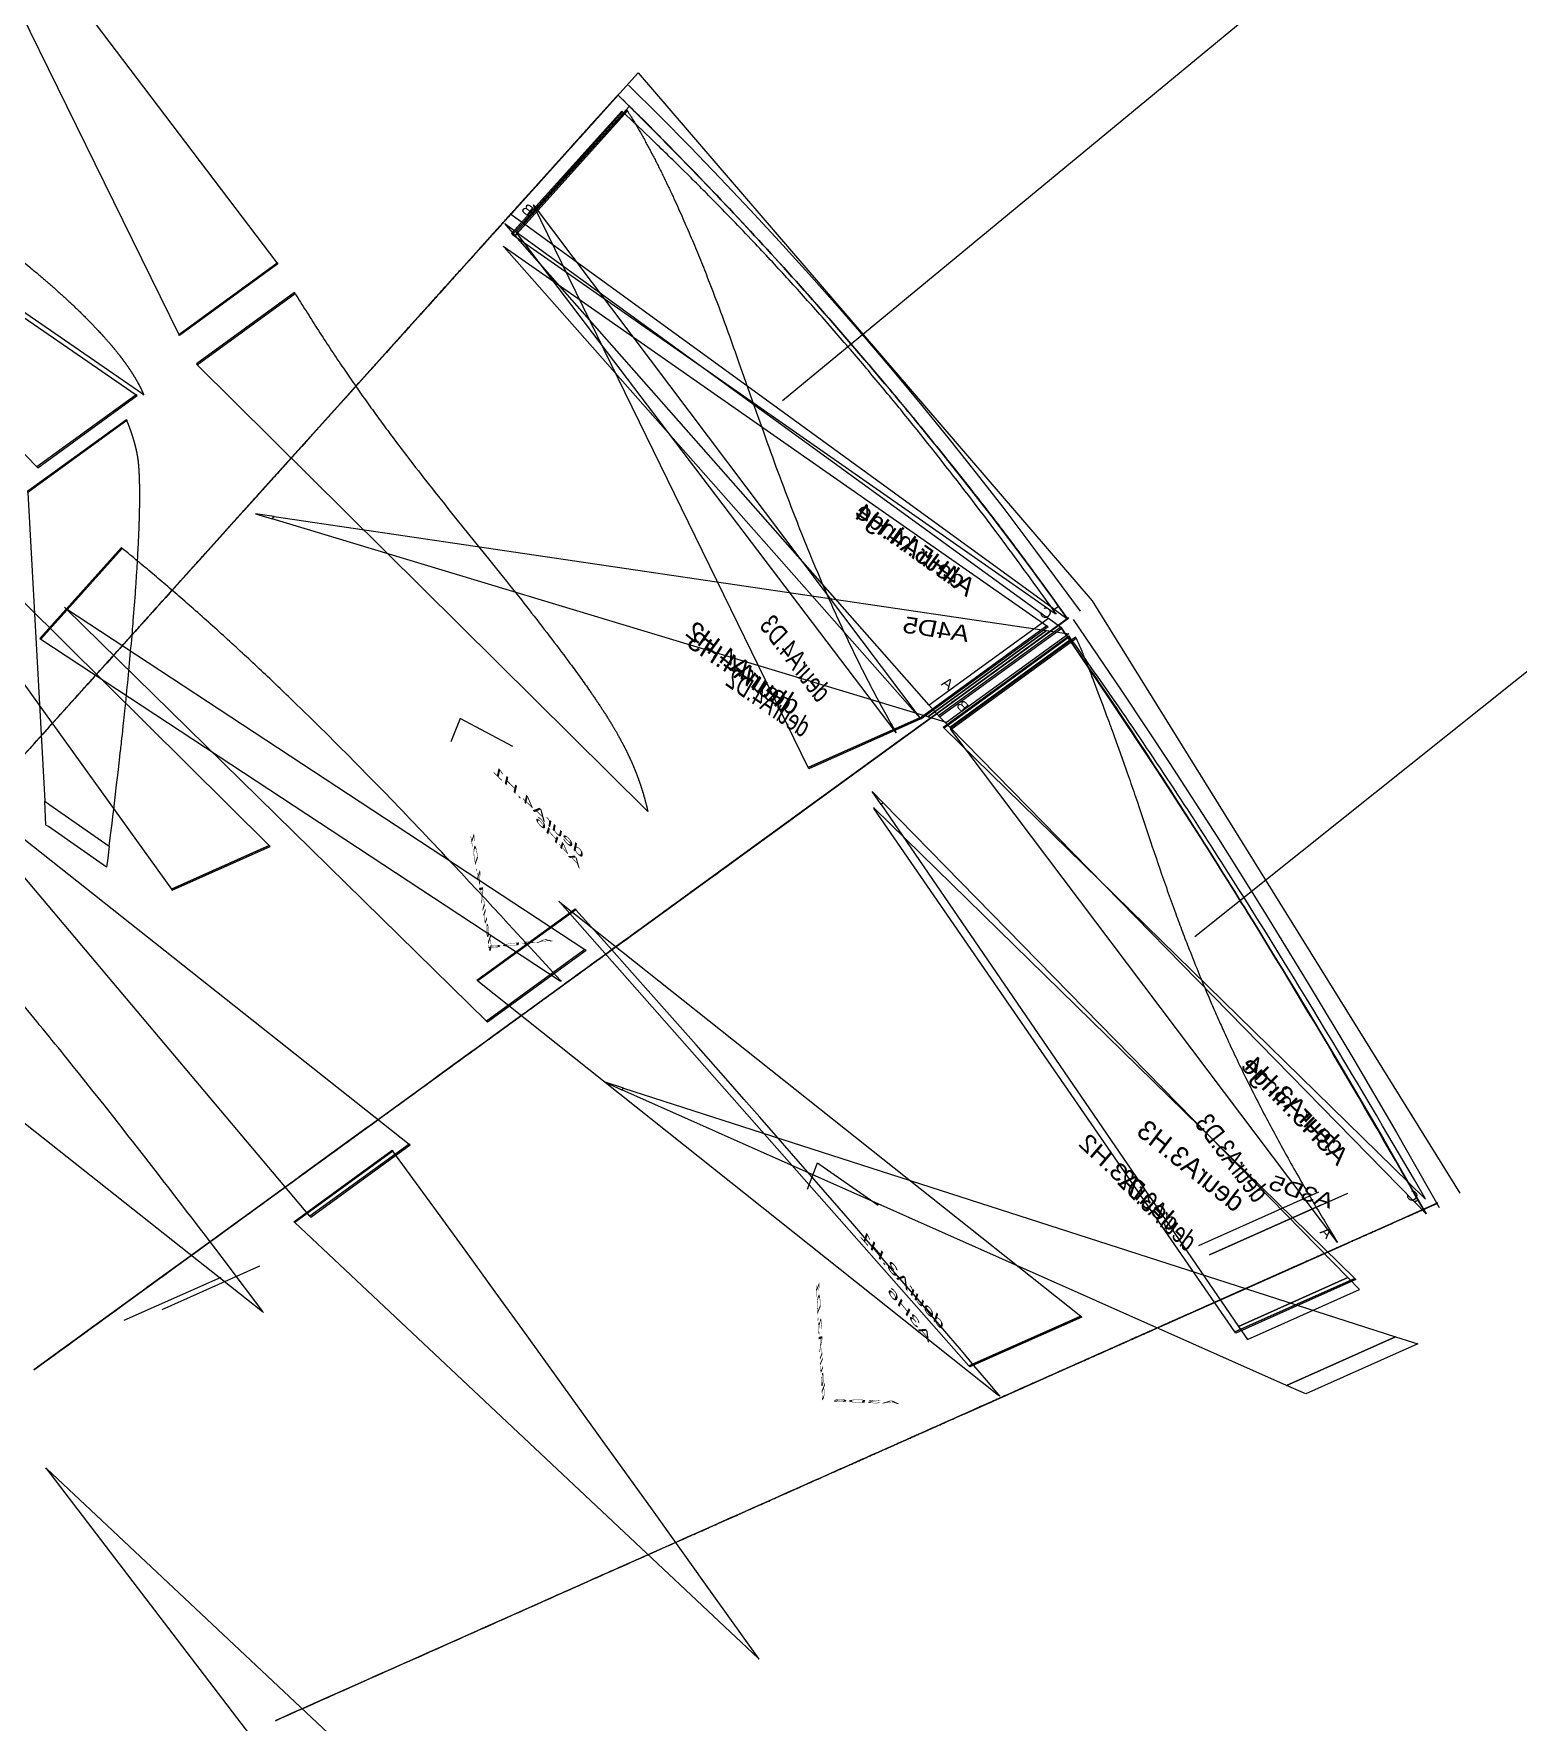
# Model space of a CAD drawing. Extents: x -5084 to 35011, y -26194 to 15088.
# Drawn here: x 5201 to 9941, y 2654 to 8044 of the extents above; entities that cross this region are included whole.
import ezdxf

# ---------------------------------------------------------------- set-up
doc = ezdxf.new("R2010")
doc.units = 0
doc.header["$MEASUREMENT"] = 0
for name, color, linetype in [('08-connection.hingeA', 7, 'CONTINUOUS'), ('08-coord.marker.cut.hingeA', 7, 'CONTINUOUS'), ('08-text.deurA', 7, 'CONTINUOUS'), ('08-text.hingeA', 7, 'CONTINUOUS'), ('08-text.segA', 7, 'CONTINUOUS'), ('65_SEGA_PLINES', 5, 'CONTINUOUS'), ('80_DOORS_A_FRAME', 7, 'CONTINUOUS'), ('80_DOORS_A_HINGE', 5, 'CONTINUOUS'), ('81_DOORS_A_DIAGHOR', 7, 'CONTINUOUS'), ('81_Doors_A_DiagHor.Offset4', 1, 'CONTINUOUS'), ('81_DOORS_A_SPANTEN', 7, 'CONTINUOUS')]:
    doc.layers.add(name, color=color, linetype=linetype)

msp = doc.modelspace()

# ---------------------------------------------------------------- texts
at = {"layer": '08-coord.marker.cut.hingeA', "extrusion": (0.21891, 0.333629, -0.916935)}
msp.add_text('A4H5.hinge', height=64, rotation=2.9738, dxfattribs=at).set_placement((-3413.4, 10545.5, 98))
at = {"layer": '08-coord.marker.cut.hingeA', "extrusion": (0.293768, 0.335756, -0.894968)}
msp.add_text('A3H5.hinge', height=64, rotation=4.9492, dxfattribs=at).set_placement((-4131.3, 10211.4, 805.3))
at = {"layer": '08-text.deurA', "extrusion": (0.743145, -0.669131, 3.33067e-16)}
for s, p in [('A5.deurA4-e-4', (10566.7, 4333.4, 40)), ('A5.deurA4-i-4', (10016.5, 4183, 40)), ('A5.deurA4-e-2', (9929, 716, 40)), ('A5.deurA4-e-3', (9753.4, 2483.1, 40)), ('A5.deurA4-i-2', (9471.7, 1030.1, 40)), ('A5.deurA4-i-3', (9340.2, 2660.5, 40)), ('A5.deurA4-e-1', (8924.8, 325.8, 40)), ('A5.deurA4-i-1', (8768.6, 797.3, 40))]:
    msp.add_text(s, height=36, rotation=18.3245, dxfattribs=at).set_placement(p)
at = {"layer": '08-text.deurA', "extrusion": (0.220244, 0.335994, -0.915751)}
msp.add_text('deurA4.H4', height=64, rotation=1.8338, dxfattribs=at).set_placement((-3381.4, 10530, 169))
at = {"layer": '08-text.deurA', "extrusion": (0.587785, -0.809017, -2.22045e-15)}
for s, p in [('A4.deurA4-e-4', (10523.7, 4084.9, -40)), ('A4.deurA4-i-4', (9997.2, 3949.8, -40)), ('A4.deurA4-e-3', (9872.5, 2404.8, -40)), ('A4.deurA4-e-2', (9827.1, 790.6, -40)), ('A4.deurA4-i-2', (9409.6, 1039.3, -40)), ('A4.deurA4-i-3', (9458.2, 2576.2, -40)), ('A4.deurA4-e-1', (8918.6, 331.7, -40)), ('A4.deurA4-i-1', (8750.5, 805.5, -40))]:
    msp.add_text(s, height=36, rotation=19.5293, dxfattribs=at).set_placement(p)
at = {"layer": '08-text.deurA', "extrusion": (0.587785, -0.809017, 7.21645e-16)}
for s, p in [('A4.deurA3-e-4', (10523.5, 4075.2, 40)), ('A4.deurA3-i-4', (10002.9, 3947.6, 40)), ('A4.deurA3-e-3', (9881.5, 2402.5, 40)), ('A4.deurA3-e-2', (9827.1, 790.7, 40)), ('A4.deurA3-i-2', (9413.5, 1040.7, 40)), ('A4.deurA3-i-3', (9468.7, 2571.1, 40)), ('A4.deurA3-e-1', (8921.6, 331.2, 40)), ('A4.deurA3-i-1', (8752.6, 805.2, 40))]:
    msp.add_text(s, height=36, rotation=19.622, dxfattribs=at).set_placement(p)
at = {"layer": '08-text.deurA', "extrusion": (-0.313721, -0.27047, -0.910178)}
msp.add_text('deurA4.H2', height=64, rotation=168.0821, dxfattribs=at).set_placement((512.6, -8345.6, -4813.4))
at = {"layer": '08-text.deurA', "extrusion": (-0.529213, 0.398764, -0.748947)}
msp.add_text('deurA4.D3', height=64, rotation=101.9649, dxfattribs=at).set_placement((-9352.1, -180.4, -3720.6))
at = {"layer": '08-text.deurA', "extrusion": (-0.20347, -0.146051, -0.968127)}
msp.add_text('deurA4.H3', height=64, rotation=158.3666, dxfattribs=at).set_placement((-320.2, -8677.1, -4842.2))
at = {"layer": '08-text.deurA', "extrusion": (-0.616978, 0.282435, -0.734553)}
msp.add_text('deurA4.D2', height=64, rotation=97.3486, dxfattribs=at).set_placement((-8455.9, -2627.1, -3859.9))
at = {"layer": '08-text.deurA', "extrusion": (-0.705976, -0.625115, -0.33291)}
msp.add_text('deurA4.H1', height=64, rotation=166.6732, dxfattribs=at).set_placement((559.7, -2378.7, -8484.9))
at = {"layer": '08-text.deurA', "extrusion": (-0.979523, -0.09337, -0.178374)}
msp.add_text('deurA4.D1', height=64, rotation=159.212, dxfattribs=at).set_placement((-4451.7, -832.3, -7077.1))
at = {"layer": '08-text.deurA', "extrusion": (0.291234, 0.33722, -0.895246)}
msp.add_text('deurA3.H4', height=64, rotation=3.9691, dxfattribs=at).set_placement((-4162.7, 10188.5, 826.1))
at = {"layer": '08-text.deurA', "extrusion": (-0.388034, 0.481358, -0.785954)}
msp.add_text('deurA3.D3', height=64, rotation=91.4652, dxfattribs=at).set_placement((-9787.6, -309.3, -3419.1))
at = {"layer": '08-text.deurA', "extrusion": (-0.408608, -0.346222, -0.844494)}
msp.add_text('deurA3.H2', height=64, rotation=172.301, dxfattribs=at).set_placement((2490.9, -7472.3, -5889.4))
at = {"layer": '08-text.deurA', "extrusion": (-0.189296, -0.061348, -0.980002)}
msp.add_text('deurA3.H3', height=64, rotation=145.9072, dxfattribs=at).set_placement((-1284.7, -9246.5, -4292.2))
at = {"layer": '08-text.deurA', "extrusion": (0.406737, -0.913545, -2.77556e-16)}
for s, p in [('A3.deurA3-e-4', (10613.7, 3811.2, -40)), ('A3.deurA3-e-3', (10282.3, 2261.9, -40)), ('A3.deurA3-i-4', (10165.9, 3691.7, -40)), ('A3.deurA3-e-2', (10032.8, 824.2, -40)), ('A3.deurA3-i-3', (9862.9, 2410.4, -40)), ('A3.deurA3-i-2', (9662.8, 1101.7, -40)), ('A3.deurA3-e-1', (9139.6, 309.8, -40)), ('A3.deurA3-i-1', (8937.5, 806.8, -40))]:
    msp.add_text(s, height=36, rotation=22.1232, dxfattribs=at).set_placement(p)
at = {"layer": '08-text.deurA', "extrusion": (-0.612747, 0.258488, -0.74681)}
msp.add_text('deurA3.D2', height=64, rotation=106.6879, dxfattribs=at).set_placement((-7278.4, -4181.4, -5183.4))
at = {"layer": '08-text.deurA', "extrusion": (-0.751887, -0.546004, -0.36952)}
msp.add_text('deurA3.H1', height=64, rotation=165.8572, dxfattribs=at).set_placement((1600.8, -2750.2, -8429.8))
at = {"layer": '08-text.hingeA', "extrusion": (0.21891, 0.333629, -0.916935)}
for s, p in [('B', (-1576.9, 10816.1, 98)), ('C', (-3668.3, 10632.4, 98)), ('A', (-3527.9, 10239.6, 98))]:
    msp.add_text(s, height=36, rotation=2.9738, dxfattribs=at).set_placement(p)
at = {"layer": '08-text.hingeA', "extrusion": (0.293768, 0.335756, -0.894968)}
for s, p in [('B', (-2276.9, 10547.7, 805.3)), ('C', (-4389, 10289.5, 805.3)), ('A', (-4258, 9989.4, 805.3))]:
    msp.add_text(s, height=36, rotation=4.9492, dxfattribs=at).set_placement(p)
at = {"layer": '08-text.segA', "extrusion": (0.21891, 0.333629, -0.916935)}
msp.add_text('A4H5', height=64, rotation=2.9738, dxfattribs=at).set_placement((-3413.4, 10545.5, 98))
at = {"layer": '08-text.segA', "extrusion": (-0.010345, 0.578844, -0.815373)}
msp.add_text('A4D5', height=64, rotation=11.5004, dxfattribs=at).set_placement((-8289.7, 7241.4, 87.1))
at = {"layer": '08-text.segA', "extrusion": (0.736761, 0.624777, -0.258528)}
msp.add_text('A4H6', height=64, rotation=351.1097, dxfattribs=at).set_placement((-390.1, 6681.1, 7295.7))
at = {"layer": '08-text.segA', "extrusion": (-0.116548, 0.984638, -0.130022)}
msp.add_text('A4D6', height=64, rotation=1.3435, dxfattribs=at).set_placement((-7418.2, 5134.7, 3669.2))
at = {"layer": '08-text.segA', "extrusion": (0.293768, 0.335756, -0.894968)}
msp.add_text('A3H5', height=64, rotation=4.9492, dxfattribs=at).set_placement((-4131.3, 10211.4, 805.3))
at = {"layer": '08-text.segA', "extrusion": (0.075037, 0.661511, -0.746172)}
msp.add_text('A3D5', height=64, rotation=15.0804, dxfattribs=at).set_placement((-8795.4, 6528.8, 671.4))
at = {"layer": '08-text.segA', "extrusion": (0.76268, 0.560829, -0.322165)}
msp.add_text('A3H6', height=64, rotation=350.6719, dxfattribs=at).set_placement((-1661.6, 7066.9, 6872.2))
at = {"layer": '08-text.segA', "extrusion": (0.023594, 0.988766, -0.1476)}
msp.add_text('A3D6', height=64, rotation=2.879, dxfattribs=at).set_placement((-7874.5, 5049.1, 3148.5))
at = {"layer": '81_Doors_A_DiagHor.Offset4', "extrusion": (-0.986538, 0.013711, -0.162957)}
msp.add_text('deurA3.D1', height=64, rotation=157.3184, dxfattribs=at).set_placement((-3780.1, -832.6, -7633.3))

# ---------------------------------------------------------------- linework, layer by layer
at = {"layer": '08-connection.hingeA'}
for p, q in [((7592, 6873.5, 4204.2), (16393.1, 14135.1)), ((8908.7, 5162.7, 3942.2), (16393.1, 11135.1))]:
    msp.add_line(p, q, dxfattribs=at)
at = {"layer": '65_SEGA_PLINES', "color": 2, "extrusion": (0.214499, 0.327669, -0.920121)}
for points in [[(-1586.5, 10790), (-1536.3, 10792.7), (-1614.5, 11342.7), (-1626.8, 11340.1), (-1639.1, 11337.5), (-1651.4, 11334.8), (-1663.6, 11332.2), (-1586.5, 10790)], [(-1586.5, 10790), (-1536.3, 10792.7), (-1614.5, 11342.7), (-1626.8, 11340.1), (-1639.1, 11337.5), (-1651.4, 11334.8), (-1663.6, 11332.2), (-1586.5, 10790)], [(-3678.8, 10679.3), (-1586.5, 10790), (-1663.6, 11332.2), (-1672.4, 11330.3), (-1681.1, 11328.4), (-1689.8, 11326.5), (-1698.6, 11324.6), (-1707.3, 11322.6), (-1716, 11320.7), (-1724.8, 11318.7), (-1733.5, 11316.8), (-1742.2, 11314.8), (-1750.9, 11312.8), (-1759.7, 11310.8), (-1768.4, 11308.8), (-1777.1, 11306.8), (-1785.8, 11304.8), (-1794.6, 11302.8), (-1803.3, 11300.8), (-1817.7, 11297.4), (-1832.1, 11294), (-1846.5, 11290.6), (-1860.9, 11287.2), (-1875.3, 11283.7), (-1889.7, 11280.2), (-1904.1, 11276.8), (-1918.5, 11273.3), (-1937.7, 11268.6), (-1956.9, 11263.8), (-1976.1, 11259.1), (-1995.3, 11254.3), (-2014.5, 11249.4), (-2033.6, 11244.6), (-2052.7, 11239.7), (-2071.9, 11234.8), (-2091, 11229.8), (-2110.1, 11224.8), (-2129.2, 11219.8), (-2148.3, 11214.8), (-2167.4, 11209.7), (-2186.5, 11204.6), (-2205.6, 11199.4), (-2224.7, 11194.2), (-2243.8, 11189), (-2262.8, 11183.8), (-2281.9, 11178.5), (-2301, 11173.2), (-2320, 11167.8), (-2339, 11162.5), (-2358.1, 11157.1), (-2377.1, 11151.6), (-2396.1, 11146.2), (-2415.1, 11140.7), (-2434.1, 11135.1), (-2453.1, 11129.6), (-2472.1, 11124), (-2491.1, 11118.4), (-2510, 11112.7), (-2529, 11107.1), (-2547.9, 11101.4), (-2566.9, 11095.6), (-2585.9, 11089.9), (-2604.8, 11084), (-2623.8, 11078.2), (-2642.7, 11072.4), (-2661.7, 11066.5), (-2680.6, 11060.5), (-2699.5, 11054.6), (-2718.4, 11048.6), (-2737.3, 11042.6), (-2756.2, 11036.6), (-2775.1, 11030.5), (-2794, 11024.4), (-2812.8, 11018.3), (-2831.6, 11012.2), (-2843.9, 11008.2), (-2856.1, 11004.2), (-2868.3, 11000.1), (-2880.5, 10996.1), (-2892.7, 10992.1), (-2904.9, 10988), (-2917.1, 10983.9), (-2929.4, 10979.8), (-2941.6, 10975.7), (-2953.8, 10971.6), (-2965.9, 10967.5), (-2978.1, 10963.4), (-2990.3, 10959.2), (-3002.5, 10955.1), (-3014.6, 10950.9), (-3026.8, 10946.7), (-3040, 10942.2), (-3053.3, 10937.6), (-3066.5, 10933), (-3079.7, 10928.4), (-3092.9, 10923.8), (-3106.1, 10919.2), (-3119.3, 10914.5), (-3132.5, 10909.8), (-3151.3, 10903.2), (-3170.1, 10896.4), (-3188.9, 10889.7), (-3207.7, 10882.9), (-3226.5, 10876), (-3245.3, 10869.2), (-3254.7, 10865.7), (-3264.1, 10862.3), (-3273.4, 10858.8), (-3282.8, 10855.4), (-3292.2, 10851.9), (-3301.5, 10848.4), (-3310.9, 10844.9), (-3320.3, 10841.4), (-3329.6, 10837.9), (-3339, 10834.4), (-3348.3, 10830.8), (-3357.7, 10827.3), (-3367, 10823.8), (-3376.4, 10820.2), (-3385.7, 10816.7), (-3395, 10813.1), (-3404.4, 10809.5), (-3413.7, 10805.9), (-3423, 10802.3), (-3432.3, 10798.7), (-3439.7, 10795.8), (-3447, 10793), (-3454.3, 10790.1), (-3458, 10788.7), (-3461.6, 10787.2), (-3465.8, 10785.6), (-3470.1, 10783.9), (-3478.5, 10780.5), (-3486.9, 10777.2), (-3495.3, 10773.8), (-3512.1, 10767), (-3529, 10760.3), (-3545.7, 10753.5), (-3562.5, 10746.6), (-3579.3, 10739.7), (-3596.1, 10732.9), (-3618.2, 10723.8), (-3640.4, 10714.6), (-3662.6, 10705.4), (-3684.7, 10696.1), (-3678.8, 10679.3)], [(-3678.8, 10679.3), (-1586.5, 10790), (-1663.6, 11332.2), (-1672.4, 11330.3), (-1681.1, 11328.4), (-1689.8, 11326.5), (-1698.6, 11324.6), (-1707.3, 11322.6), (-1716, 11320.7), (-1724.8, 11318.7), (-1733.5, 11316.8), (-1742.2, 11314.8), (-1750.9, 11312.8), (-1759.7, 11310.8), (-1768.4, 11308.8), (-1777.1, 11306.8), (-1785.8, 11304.8), (-1794.6, 11302.8), (-1803.3, 11300.8), (-1817.7, 11297.4), (-1832.1, 11294), (-1846.5, 11290.6), (-1860.9, 11287.2), (-1875.3, 11283.7), (-1889.7, 11280.2), (-1904.1, 11276.8), (-1918.5, 11273.3), (-1937.7, 11268.6), (-1956.9, 11263.8), (-1976.1, 11259.1), (-1995.3, 11254.3), (-2014.5, 11249.4), (-2033.6, 11244.6), (-2052.7, 11239.7), (-2071.9, 11234.8), (-2091, 11229.8), (-2110.1, 11224.8), (-2129.2, 11219.8), (-2148.3, 11214.8), (-2167.4, 11209.7), (-2186.5, 11204.6), (-2205.6, 11199.4), (-2224.7, 11194.2), (-2243.8, 11189), (-2262.8, 11183.8), (-2281.9, 11178.5), (-2301, 11173.2), (-2320, 11167.8), (-2339, 11162.5), (-2358.1, 11157.1), (-2377.1, 11151.6), (-2396.1, 11146.2), (-2415.1, 11140.7), (-2434.1, 11135.1), (-2453.1, 11129.6), (-2472.1, 11124), (-2491.1, 11118.4), (-2510, 11112.7), (-2529, 11107.1), (-2547.9, 11101.4), (-2566.9, 11095.6), (-2585.9, 11089.9), (-2604.8, 11084), (-2623.8, 11078.2), (-2642.7, 11072.4), (-2661.7, 11066.5), (-2680.6, 11060.5), (-2699.5, 11054.6), (-2718.4, 11048.6), (-2737.3, 11042.6), (-2756.2, 11036.6), (-2775.1, 11030.5), (-2794, 11024.4), (-2812.8, 11018.3), (-2831.6, 11012.2), (-2843.9, 11008.2), (-2856.1, 11004.2), (-2868.3, 11000.1), (-2880.5, 10996.1), (-2892.7, 10992.1), (-2904.9, 10988), (-2917.1, 10983.9), (-2929.4, 10979.8), (-2941.6, 10975.7), (-2953.8, 10971.6), (-2965.9, 10967.5), (-2978.1, 10963.4), (-2990.3, 10959.2), (-3002.5, 10955.1), (-3014.6, 10950.9), (-3026.8, 10946.7), (-3040, 10942.2), (-3053.3, 10937.6), (-3066.5, 10933), (-3079.7, 10928.4), (-3092.9, 10923.8), (-3106.1, 10919.2), (-3119.3, 10914.5), (-3132.5, 10909.8), (-3151.3, 10903.2), (-3170.1, 10896.4), (-3188.9, 10889.7), (-3207.7, 10882.9), (-3226.5, 10876), (-3245.3, 10869.2), (-3254.7, 10865.7), (-3264.1, 10862.3), (-3273.4, 10858.8), (-3282.8, 10855.4), (-3292.2, 10851.9), (-3301.5, 10848.4), (-3310.9, 10844.9), (-3320.3, 10841.4), (-3329.6, 10837.9), (-3339, 10834.4), (-3348.3, 10830.8), (-3357.7, 10827.3), (-3367, 10823.8), (-3376.4, 10820.2), (-3385.7, 10816.7), (-3395, 10813.1), (-3404.4, 10809.5), (-3413.7, 10805.9), (-3423, 10802.3), (-3432.3, 10798.7), (-3439.7, 10795.8), (-3447, 10793), (-3454.3, 10790.1), (-3458, 10788.7), (-3461.6, 10787.2), (-3465.8, 10785.6), (-3470.1, 10783.9), (-3478.5, 10780.5), (-3486.9, 10777.2), (-3495.3, 10773.8), (-3512.1, 10767), (-3529, 10760.3), (-3545.7, 10753.5), (-3562.5, 10746.6), (-3579.3, 10739.7), (-3596.1, 10732.9), (-3618.2, 10723.8), (-3640.4, 10714.6), (-3662.6, 10705.4), (-3684.7, 10696.1), (-3678.8, 10679.3)], [(-3684.7, 10696.1), (-3678.8, 10679.3), (-3731.2, 10676.6), (-3730, 10677.1), (-3707.4, 10686.6), (-3684.7, 10696.1)], [(-3684.7, 10696.1), (-3678.8, 10679.3), (-3731.2, 10676.6), (-3730, 10677.1), (-3707.4, 10686.6), (-3684.7, 10696.1)]]:
    msp.add_lwpolyline(points, dxfattribs=at)
at = {"layer": '65_SEGA_PLINES', "extrusion": (0.21891, 0.333629, -0.916935)}
msp.add_lwpolyline([(-1574.2, 10779.3), (-1525.6, 10793.8), (-1575.9, 10791.2), (-1574.2, 10779.3)], dxfattribs=at)
msp.add_lwpolyline([(-1574.2, 10779.3), (-1525.6, 10793.8), (-1575.9, 10791.2), (-1574.2, 10779.3)], dxfattribs=at)
at = {"layer": '65_SEGA_PLINES', "extrusion": (-0.21891, -0.333629, 0.916935)}
for points in [[(3501.9, 10202.9), (1574.2, 10779.3), (1575.9, 10791.2), (3668.3, 10682.5), (3501.9, 10202.9)], [(3501.9, 10202.9), (1574.2, 10779.3), (1575.9, 10791.2), (3668.3, 10682.5), (3501.9, 10202.9)], [(3668.3, 10682.5), (3501.9, 10202.9), (3550.3, 10188.4), (3720.8, 10679.8), (3668.3, 10682.5)], [(3668.3, 10682.5), (3501.9, 10202.9), (3550.3, 10188.4), (3720.8, 10679.8), (3668.3, 10682.5)]]:
    msp.add_lwpolyline(points, dxfattribs=at)
at = {"layer": '65_SEGA_PLINES', "color": 2, "extrusion": (0.740843, 0.639307, -0.206007)}
msp.add_lwpolyline([(1057.7, 6193.1), (1107.9, 6185.4), (1118.4, 6590), (1102.8, 6589), (1067.9, 6586.9), (1057.7, 6193.1)], dxfattribs=at)
at = {"layer": '65_SEGA_PLINES', "color": 2, "extrusion": (0.124053, 0.977302, -0.171729)}
for points in [[(-5095.2, 5648.8), (-5035.2, 5655.9), (-5083.1, 6057.8), (-5101.4, 6054.5), (-5122, 6050.9), (-5142.7, 6047.2), (-5095.2, 5648.8)], [(-7595.1, 5396.8), (-7587.4, 5354.8), (-7658.8, 5346.4), (-7658.8, 5346.4), (-7658.7, 5346.5), (-7658.7, 5346.5), (-7658.7, 5346.6), (-7658.7, 5346.6), (-7658.7, 5346.6), (-7658.7, 5346.7), (-7658.6, 5346.7), (-7658.6, 5346.8), (-7658.6, 5346.8), (-7658.6, 5346.9), (-7658.6, 5346.9), (-7658.6, 5347), (-7658.6, 5347), (-7658.5, 5347), (-7658.5, 5347.1), (-7658.5, 5347.1), (-7658.5, 5347.2), (-7658.5, 5347.2), (-7658.5, 5347.3), (-7658.4, 5347.3), (-7658.4, 5347.3), (-7658.4, 5347.4), (-7658.4, 5347.4), (-7658.4, 5347.5), (-7658.4, 5347.5), (-7658.4, 5347.6), (-7658.3, 5347.6), (-7658.3, 5347.6), (-7658.3, 5347.7), (-7658.3, 5347.7), (-7658.3, 5347.8), (-7658.3, 5347.8), (-7658.2, 5347.9), (-7658.2, 5347.9), (-7658.2, 5347.9), (-7658.2, 5348), (-7658.2, 5348), (-7658.2, 5348.1), (-7658.1, 5348.1), (-7658.1, 5348.2), (-7658.1, 5348.2), (-7658.1, 5348.3), (-7658.1, 5348.3), (-7658.1, 5348.3), (-7658, 5348.4), (-7658, 5348.4), (-7658, 5348.5), (-7658, 5348.5), (-7658, 5348.6), (-7658, 5348.6), (-7657.9, 5348.6), (-7657.9, 5348.7), (-7657.9, 5348.7), (-7657.9, 5348.8), (-7657.9, 5348.8), (-7657.9, 5348.9), (-7657.8, 5348.9), (-7657.8, 5348.9), (-7657.8, 5349), (-7657.8, 5349), (-7657.8, 5349.1), (-7657.7, 5349.1), (-7657.7, 5349.2), (-7657.7, 5349.2), (-7657.7, 5349.2), (-7657.7, 5349.3), (-7657.7, 5349.3), (-7657.6, 5349.4), (-7657.6, 5349.4), (-7657.6, 5349.5), (-7657.6, 5349.5), (-7657.6, 5349.5), (-7657.5, 5349.6), (-7657.5, 5349.6), (-7657.5, 5349.7), (-7657.5, 5349.7), (-7657.5, 5349.8), (-7657.5, 5349.8), (-7657.4, 5349.8), (-7657.4, 5349.9), (-7657.4, 5349.9), (-7657.4, 5350), (-7657.4, 5350), (-7657.3, 5350.1), (-7657.3, 5350.1), (-7657.3, 5350.1), (-7657.3, 5350.2), (-7657.3, 5350.2), (-7657.3, 5350.3), (-7657.2, 5350.3), (-7657.2, 5350.4), (-7657.2, 5350.4), (-7657.2, 5350.4), (-7657.2, 5350.5), (-7657.1, 5350.5), (-7657.1, 5350.6), (-7657.1, 5350.6), (-7657.1, 5350.6), (-7657.1, 5350.7), (-7657, 5350.7), (-7657, 5350.8), (-7657, 5350.8), (-7657, 5350.9), (-7657, 5350.9), (-7656.9, 5350.9), (-7656.9, 5351), (-7656.9, 5351), (-7656.9, 5351.1), (-7656.9, 5351.1), (-7656.8, 5351.1), (-7656.8, 5351.2), (-7656.8, 5351.2), (-7656.8, 5351.3), (-7656.8, 5351.3), (-7656.7, 5351.4), (-7656.7, 5351.4), (-7656.7, 5351.4), (-7656.7, 5351.5), (-7656.7, 5351.5), (-7656.6, 5351.6), (-7656.6, 5351.6), (-7656.6, 5351.6), (-7656.6, 5351.7), (-7656.6, 5351.7), (-7656.5, 5351.8), (-7656.5, 5351.8), (-7656.5, 5351.9), (-7656.5, 5351.9), (-7656.4, 5352), (-7656.4, 5352), (-7656.4, 5352.1), (-7656.4, 5352.1), (-7656.3, 5352.2), (-7656.3, 5352.2), (-7656.3, 5352.2), (-7656.3, 5352.3), (-7656.3, 5352.3), (-7656.3, 5352.3), (-7656.2, 5352.4), (-7656.2, 5352.4), (-7656.2, 5352.4), (-7656.2, 5352.4), (-7656.2, 5352.5), (-7656.2, 5352.5), (-7656.2, 5352.5), (-7656.1, 5352.6), (-7656.1, 5352.6), (-7656.1, 5352.6), (-7656.1, 5352.6), (-7656.1, 5352.7), (-7656.1, 5352.7), (-7656.1, 5352.7), (-7656, 5352.8), (-7656, 5352.8), (-7656, 5352.8), (-7656, 5352.8), (-7656, 5352.9), (-7656, 5352.9), (-7655.9, 5352.9), (-7655.9, 5353), (-7655.9, 5353), (-7655.9, 5353), (-7655.9, 5353), (-7655.9, 5353.1), (-7655.9, 5353.1), (-7655.8, 5353.1), (-7655.8, 5353.2), (-7655.8, 5353.2), (-7655.8, 5353.2), (-7655.8, 5353.2), (-7655.8, 5353.3), (-7655.7, 5353.3), (-7655.7, 5353.3), (-7655.7, 5353.4), (-7655.7, 5353.4), (-7655.7, 5353.4), (-7655.7, 5353.4), (-7655.6, 5353.5), (-7655.6, 5353.5), (-7655.6, 5353.5), (-7655.6, 5353.6), (-7655.6, 5353.6), (-7655.6, 5353.6), (-7655.5, 5353.6), (-7655.5, 5353.7), (-7655.5, 5353.7), (-7655.5, 5353.7), (-7655.5, 5353.8), (-7655.5, 5353.8), (-7655.5, 5353.8), (-7655.4, 5353.8), (-7655.4, 5353.9), (-7655.4, 5353.9), (-7655.4, 5353.9), (-7655.4, 5353.9), (-7655.4, 5354), (-7655.3, 5354), (-7655.3, 5354), (-7655.3, 5354.1), (-7655.3, 5354.1), (-7655.3, 5354.1), (-7655.3, 5354.1), (-7655.2, 5354.2), (-7655.2, 5354.2), (-7655.2, 5354.2), (-7655.2, 5354.3), (-7655.2, 5354.3), (-7655.2, 5354.3), (-7655.1, 5354.3), (-7655.1, 5354.4), (-7655.1, 5354.4), (-7655.1, 5354.4), (-7655.1, 5354.4), (-7655, 5354.5), (-7655, 5354.5), (-7655, 5354.5), (-7655, 5354.6), (-7655, 5354.6), (-7655, 5354.6), (-7654.9, 5354.6), (-7654.9, 5354.7), (-7654.9, 5354.7), (-7654.9, 5354.7), (-7654.9, 5354.7), (-7654.9, 5354.8), (-7654.8, 5354.8), (-7654.8, 5354.8), (-7654.8, 5354.9), (-7654.8, 5354.9), (-7654.8, 5354.9), (-7654.8, 5354.9), (-7654.7, 5355), (-7654.7, 5355), (-7654.7, 5355), (-7654.7, 5355), (-7654.7, 5355.1), (-7654.7, 5355.1), (-7654.6, 5355.1), (-7654.6, 5355.1), (-7654.6, 5355.2), (-7654.6, 5355.2), (-7654.6, 5355.2), (-7654.5, 5355.3), (-7654.5, 5355.3), (-7654.5, 5355.3), (-7654.5, 5355.3), (-7654.5, 5355.4), (-7654.5, 5355.4), (-7654.4, 5355.4), (-7654.4, 5355.5), (-7654.4, 5355.5), (-7654.3, 5355.6), (-7654.3, 5355.7), (-7654.2, 5355.7), (-7654.2, 5355.8), (-7654.1, 5355.8), (-7654.1, 5355.9), (-7654, 5356), (-7654, 5356), (-7654, 5356.1), (-7653.9, 5356.1), (-7653.9, 5356.2), (-7653.8, 5356.3), (-7653.8, 5356.3), (-7653.7, 5356.4), (-7653.7, 5356.5), (-7653.6, 5356.5), (-7653.6, 5356.6), (-7653.5, 5356.6), (-7653.5, 5356.7), (-7653.4, 5356.8), (-7653.4, 5356.8), (-7653.3, 5356.9), (-7653.3, 5357), (-7653.2, 5357), (-7653.2, 5357.1), (-7653.1, 5357.1), (-7653.1, 5357.2), (-7653, 5357.3), (-7653, 5357.3), (-7652.9, 5357.4), (-7652.9, 5357.5), (-7652.8, 5357.5), (-7652.8, 5357.6), (-7652.7, 5357.7), (-7652.7, 5357.7), (-7652.6, 5357.8), (-7652.5, 5357.8), (-7652.5, 5357.9), (-7652.4, 5358), (-7652.4, 5358), (-7652.3, 5358.1), (-7652.3, 5358.2), (-7652.2, 5358.2), (-7652.2, 5358.3), (-7652.1, 5358.3), (-7652.1, 5358.4), (-7652, 5358.5), (-7651.9, 5358.5), (-7651.9, 5358.6), (-7651.8, 5358.7), (-7651.8, 5358.7), (-7651.7, 5358.8), (-7651.7, 5358.8), (-7651.6, 5358.9), (-7651.6, 5359), (-7651.5, 5359), (-7651.4, 5359.1), (-7651.4, 5359.2), (-7651.3, 5359.2), (-7651.3, 5359.3), (-7651.2, 5359.3), (-7651.2, 5359.4), (-7651.1, 5359.5), (-7651, 5359.5), (-7651, 5359.6), (-7650.9, 5359.7), (-7650.9, 5359.7), (-7650.8, 5359.8), (-7650.7, 5359.8), (-7650.7, 5359.9), (-7650.6, 5360), (-7650.6, 5360), (-7650.5, 5360.1), (-7650.5, 5360.1), (-7650.4, 5360.2), (-7650.3, 5360.3), (-7650.3, 5360.3), (-7650.2, 5360.4), (-7650.2, 5360.4), (-7650.1, 5360.5), (-7650, 5360.6), (-7650, 5360.6), (-7649.9, 5360.7), (-7649.9, 5360.7), (-7649.8, 5360.8), (-7649.8, 5360.9), (-7649.7, 5360.9), (-7649.6, 5361), (-7649.6, 5361), (-7649.5, 5361.1), (-7649.5, 5361.2), (-7649.4, 5361.2), (-7649.3, 5361.3), (-7649.3, 5361.3), (-7649.2, 5361.4), (-7649.2, 5361.4), (-7649.1, 5361.5), (-7649.1, 5361.6), (-7649, 5361.6), (-7648.9, 5361.7), (-7648.9, 5361.7), (-7648.8, 5361.8), (-7648.8, 5361.8), (-7648.7, 5361.9), (-7648.7, 5362), (-7648.6, 5362), (-7648.5, 5362.1), (-7648.5, 5362.1), (-7648.4, 5362.2), (-7648.4, 5362.2), (-7648.3, 5362.3), (-7648.3, 5362.3), (-7648.2, 5362.4), (-7648.2, 5362.4), (-7648.1, 5362.5), (-7648, 5362.5), (-7648, 5362.6), (-7647.9, 5362.7), (-7647.9, 5362.7), (-7647.8, 5362.8), (-7647.8, 5362.8), (-7647.7, 5362.9), (-7647.7, 5362.9), (-7647.6, 5363), (-7647.6, 5363), (-7647.5, 5363.1), (-7647.4, 5363.1), (-7647.4, 5363.2), (-7647.3, 5363.2), (-7647.3, 5363.3), (-7647.2, 5363.3), (-7647.1, 5363.4), (-7647.1, 5363.4), (-7647, 5363.5), (-7647, 5363.5), (-7646.9, 5363.6), (-7646.9, 5363.7), (-7646.8, 5363.7), (-7646.7, 5363.8), (-7646.7, 5363.8), (-7646.6, 5363.9), (-7646.6, 5363.9), (-7646.5, 5364), (-7646.4, 5364), (-7646.4, 5364.1), (-7646.3, 5364.1), (-7646.2, 5364.3), (-7646.1, 5364.4), (-7646, 5364.5), (-7645.8, 5364.6), (-7645.7, 5364.7), (-7645.6, 5364.8), (-7645.5, 5364.9), (-7645.4, 5365), (-7645.2, 5365.1), (-7645.1, 5365.2), (-7645, 5365.3), (-7644.9, 5365.4), (-7644.7, 5365.5), (-7644.6, 5365.6), (-7644.5, 5365.7), (-7644.4, 5365.9), (-7644.2, 5366), (-7644.1, 5366.1), (-7644, 5366.2), (-7643.9, 5366.3), (-7643.8, 5366.4), (-7643.6, 5366.5), (-7643.5, 5366.6), (-7643.4, 5366.7), (-7643.3, 5366.8), (-7643.1, 5366.9), (-7643, 5367), (-7642.9, 5367.1), (-7642.8, 5367.2), (-7642.6, 5367.3), (-7642.5, 5367.4), (-7642.4, 5367.5), (-7642.3, 5367.6), (-7642.1, 5367.7), (-7642, 5367.8), (-7641.9, 5367.9), (-7641.8, 5368), (-7641.6, 5368.1), (-7641.5, 5368.2), (-7641.4, 5368.3), (-7641.2, 5368.4), (-7641.1, 5368.5), (-7641, 5368.6), (-7640.9, 5368.7), (-7640.7, 5368.8), (-7640.6, 5368.9), (-7640.5, 5369), (-7640.4, 5369.1), (-7640.2, 5369.2), (-7640.1, 5369.3), (-7640, 5369.4), (-7639.9, 5369.5), (-7639.7, 5369.6), (-7639.6, 5369.7), (-7639.4, 5369.9), (-7639.2, 5370), (-7639, 5370.2), (-7638.8, 5370.3), (-7638.6, 5370.5), (-7638.3, 5370.6), (-7638.1, 5370.8), (-7637.9, 5371), (-7637.7, 5371.1), (-7637.5, 5371.3), (-7637.3, 5371.4), (-7637.1, 5371.6), (-7636.8, 5371.7), (-7636.6, 5371.9), (-7636.4, 5372.1), (-7636.2, 5372.2), (-7636, 5372.4), (-7635.8, 5372.5), (-7635.5, 5372.7), (-7635.3, 5372.8), (-7635.1, 5373), (-7634.9, 5373.2), (-7634.7, 5373.3), (-7634.4, 5373.5), (-7634.2, 5373.6), (-7634, 5373.8), (-7633.8, 5373.9), (-7633.5, 5374.1), (-7633.3, 5374.2), (-7633.1, 5374.4), (-7632.9, 5374.6), (-7632.6, 5374.7), (-7632.4, 5374.9), (-7632.2, 5375), (-7632, 5375.2), (-7631.7, 5375.3), (-7631.5, 5375.5), (-7631.3, 5375.6), (-7631.1, 5375.8), (-7630.8, 5375.9), (-7630.6, 5376.1), (-7630.4, 5376.2), (-7630.1, 5376.4), (-7629.9, 5376.5), (-7629.7, 5376.7), (-7629.5, 5376.9), (-7629.2, 5377), (-7629, 5377.2), (-7628.8, 5377.3), (-7628.5, 5377.5), (-7628.3, 5377.6), (-7628.1, 5377.8), (-7627.8, 5377.9), (-7627.6, 5378.1), (-7627.4, 5378.2), (-7627.1, 5378.4), (-7626.9, 5378.5), (-7626.7, 5378.7), (-7626.4, 5378.8), (-7626.2, 5379), (-7626, 5379.1), (-7625.7, 5379.3), (-7625.5, 5379.4), (-7625.3, 5379.6), (-7625, 5379.7), (-7624.8, 5379.8), (-7624.6, 5380), (-7624.3, 5380.1), (-7624.1, 5380.3), (-7623.8, 5380.4), (-7623.6, 5380.6), (-7623.4, 5380.7), (-7623.1, 5380.9), (-7622.9, 5381), (-7622.7, 5381.2), (-7622.4, 5381.3), (-7622.2, 5381.5), (-7622, 5381.6), (-7621.5, 5381.9), (-7621, 5382.2), (-7620.5, 5382.5), (-7620.1, 5382.7), (-7619.6, 5383), (-7619.1, 5383.3), (-7618.7, 5383.6), (-7618.2, 5383.9), (-7617.7, 5384.2), (-7617.3, 5384.4), (-7616.8, 5384.7), (-7616.3, 5385), (-7615.8, 5385.3), (-7615.4, 5385.5), (-7614.9, 5385.8), (-7614.4, 5386.1), (-7614, 5386.3), (-7613.5, 5386.6), (-7613.1, 5386.9), (-7612.6, 5387.1), (-7612.1, 5387.4), (-7611.7, 5387.7), (-7611.2, 5387.9), (-7610.8, 5388.2), (-7610.3, 5388.4), (-7609.9, 5388.7), (-7609.4, 5389), (-7608.9, 5389.2), (-7608.4, 5389.5), (-7608, 5389.8), (-7607.5, 5390), (-7607, 5390.3), (-7606.5, 5390.6), (-7606.1, 5390.8), (-7605.6, 5391.1), (-7605.1, 5391.3), (-7604.6, 5391.6), (-7604.2, 5391.9), (-7603.7, 5392.1), (-7603.2, 5392.4), (-7602.7, 5392.7), (-7602.3, 5392.9), (-7601.8, 5393.2), (-7600.8, 5393.7), (-7599.9, 5394.2), (-7598.9, 5394.7), (-7597.9, 5395.3), (-7597, 5395.8), (-7596, 5396.3), (-7595.1, 5396.8)]]:
    msp.add_lwpolyline(points, dxfattribs=at)
at = {"layer": '65_SEGA_PLINES', "color": 2, "extrusion": (-0.740843, -0.639307, 0.206007)}
for points in [[(-1067.9, 6586.9), (-1057.7, 6193.1), (689.1, 6462.8), (689.3, 6473.8), (608.3, 6479.1), (-40.9, 6521.9), (-303.5, 6538.8), (-567.8, 6555.7), (-965.2, 6580.6), (-1067.9, 6586.9)], [(689.3, 6473.8), (689.1, 6462.8), (739.4, 6470.5), (737.3, 6470.7), (689.3, 6473.8)]]:
    msp.add_lwpolyline(points, dxfattribs=at)
at = {"layer": '65_SEGA_PLINES', "color": 2, "extrusion": (-0.124053, -0.977302, 0.171729)}
msp.add_lwpolyline([(5142.7, 6047.2), (5095.2, 5648.8), (7587.4, 5354.8), (7595.1, 5396.8), (7594.4, 5397.2), (7593.7, 5397.5), (7592.9, 5397.9), (7592.2, 5398.3), (7591.5, 5398.6), (7590.8, 5399), (7590.1, 5399.4), (7589.4, 5399.7), (7588.7, 5400.1), (7588, 5400.5), (7587.3, 5400.8), (7586.6, 5401.2), (7585.9, 5401.5), (7585.2, 5401.9), (7584.5, 5402.3), (7583.8, 5402.6), (7583.1, 5403), (7582.4, 5403.3), (7581.7, 5403.7), (7581, 5404.1), (7580.2, 5404.4), (7579.5, 5404.8), (7578.8, 5405.1), (7578.1, 5405.5), (7577.4, 5405.8), (7576.7, 5406.2), (7575.3, 5406.9), (7573.9, 5407.6), (7572.5, 5408.3), (7571.2, 5408.9), (7569.9, 5409.5), (7568.7, 5410.1), (7567.4, 5410.7), (7566.1, 5411.4), (7564.8, 5412), (7563.6, 5412.6), (7562.3, 5413.2), (7561, 5413.8), (7559.7, 5414.4), (7558.4, 5415), (7557.2, 5415.6), (7555.9, 5416.2), (7554.6, 5416.8), (7553.3, 5417.4), (7552, 5418), (7550.7, 5418.6), (7549.5, 5419.2), (7548.2, 5419.8), (7546.9, 5420.4), (7545.6, 5421), (7544.3, 5421.6), (7543, 5422.2), (7541.7, 5422.7), (7540.4, 5423.3), (7539.1, 5423.9), (7537.9, 5424.5), (7536.6, 5425.1), (7535.3, 5425.7), (7534, 5426.2), (7531.4, 5427.4), (7528.7, 5428.6), (7526.1, 5429.8), (7523.4, 5430.9), (7520.8, 5432.1), (7518.1, 5433.3), (7515.4, 5434.4), (7512.8, 5435.6), (7510.1, 5436.7), (7507.4, 5437.9), (7504.8, 5439), (7502.1, 5440.1), (7499.4, 5441.3), (7496.8, 5442.4), (7494.1, 5443.5), (7491.4, 5444.7), (7488.7, 5445.8), (7486, 5446.9), (7483.3, 5448.1), (7480.5, 5449.2), (7477.8, 5450.3), (7475, 5451.5), (7472.2, 5452.6), (7469.4, 5453.7), (7466.6, 5454.9), (7463.9, 5456), (7461.1, 5457.1), (7458.3, 5458.2), (7455.5, 5459.4), (7450, 5461.6), (7444.5, 5463.8), (7438.9, 5466), (7436.2, 5467.1), (7433.5, 5468.1), (7430.7, 5469.2), (7428, 5470.3), (7425.2, 5471.4), (7422.4, 5472.5), (7419.6, 5473.6), (7416.8, 5474.6), (7414.1, 5475.7), (7411.3, 5476.8), (7408.5, 5477.8), (7405.7, 5478.9), (7400.2, 5481), (7396.8, 5482.3), (7393.4, 5483.6), (7386.5, 5486.1), (7379.6, 5488.7), (7372.8, 5491.2), (7365.9, 5493.8), (7359.1, 5496.3), (7352.2, 5498.9), (7345.3, 5501.4), (7338.5, 5503.9), (7331.7, 5506.4), (7324.8, 5508.9), (7317.8, 5511.4), (7310.9, 5513.8), (7304, 5516.3), (7297.1, 5518.8), (7290.3, 5521.2), (7283.9, 5523.5), (7277.6, 5525.7), (7271.2, 5527.9), (7264.9, 5530.1), (7258.5, 5532.3), (7252.2, 5534.5), (7245.8, 5536.7), (7239.4, 5538.9), (7231.5, 5541.6), (7223.7, 5544.3), (7215.8, 5546.9), (7208, 5549.5), (7200.2, 5552.2), (7192.3, 5554.8), (7184.5, 5557.4), (7176.6, 5560), (7169.2, 5562.4), (7161.9, 5564.8), (7154.5, 5567.2), (7147.1, 5569.6), (7139.7, 5572), (7132.3, 5574.4), (7125, 5576.8), (7117.6, 5579.2), (7110.2, 5581.5), (7102.8, 5583.9), (7095.4, 5586.3), (7088, 5588.6), (7080.6, 5590.9), (7073.2, 5593.3), (7065.8, 5595.6), (7058.4, 5597.9), (7050.8, 5600.3), (7043.2, 5602.7), (7035.5, 5605), (7027.9, 5607.4), (7020.3, 5609.7), (7012.6, 5612.1), (7005, 5614.4), (6997.3, 5616.8), (6989.7, 5619.1), (6982, 5621.4), (6974.4, 5623.7), (6966.7, 5626), (6951.4, 5630.6), (6936.1, 5635.2), (6924.4, 5638.6), (6912.8, 5642), (6901.1, 5645.5), (6889.4, 5648.9), (6877.7, 5652.3), (6866, 5655.6), (6854.4, 5659), (6842.7, 5662.4), (6826.1, 5667.1), (6809.6, 5671.8), (6793.3, 5676.4), (6776.9, 5681), (6760.6, 5685.5), (6744.3, 5690), (6727.9, 5694.5), (6711.6, 5699), (6695.2, 5703.5), (6678.9, 5707.9), (6662, 5712.5), (6645.1, 5717), (6628.2, 5721.5), (6611.3, 5726), (6594.4, 5730.4), (6577.5, 5734.8), (6560.6, 5739.3), (6543.7, 5743.6), (6524, 5748.7), (6504.4, 5753.8), (6484.7, 5758.8), (6465, 5763.8), (6449.8, 5767.6), (6434.5, 5771.4), (6419.2, 5775.3), (6403.9, 5779.1), (6385.8, 5783.5), (6367.8, 5788), (6349.7, 5792.4), (6331.7, 5796.8), (6313.6, 5801.2), (6295.6, 5805.6), (6277.5, 5809.9), (6259.4, 5814.2), (6240.8, 5818.7), (6222.1, 5823.1), (6203.5, 5827.5), (6184.8, 5831.9), (6166.1, 5836.2), (6147.4, 5840.6), (6128.7, 5844.9), (6103.5, 5850.7), (6085.1, 5854.9), (6066.6, 5859.1), (6048.2, 5863.3), (6029.7, 5867.5), (6011.2, 5871.6), (5992.8, 5875.7), (5974.3, 5879.9), (5955.8, 5884), (5931, 5889.4), (5906.1, 5894.9), (5881.2, 5900.3), (5856.3, 5905.7), (5831.4, 5911.1), (5806.4, 5916.4), (5781.5, 5921.7), (5756.6, 5927), (5733.3, 5931.9), (5710, 5936.8), (5686.7, 5941.7), (5663.5, 5946.5), (5633.4, 5952.7), (5603.4, 5958.8), (5573.4, 5964.9), (5543.3, 5970.9), (5513.3, 5976.9), (5483.2, 5982.9), (5453.1, 5988.8), (5423, 5994.7), (5388.6, 6001.3), (5354.1, 6008), (5327.7, 6013), (5301.3, 6018), (5274.8, 6022.9), (5248.4, 6027.8), (5222, 6032.7), (5195.6, 6037.6), (5169.1, 6042.4), (5142.7, 6047.2)], dxfattribs=at)
at = {"layer": '65_SEGA_PLINES', "extrusion": (-0.736761, -0.624777, 0.258528)}
for points in [[(-1133.2, 6594.6), (-1183.4, 6586.8), (-1132.8, 6583.7), (-1133.2, 6594.6)], [(-1132.8, 6583.7), (-1133.2, 6594.6), (613, 6867.7), (605.4, 6478.8), (-1132.8, 6583.7)]]:
    msp.add_lwpolyline(points, dxfattribs=at)
at = {"layer": '65_SEGA_PLINES', "extrusion": (0.010345, -0.578844, 0.815373)}
for points in [[(6084.1, 7843.3), (6024.8, 7855.3), (6077.4, 7834.6), (6084.1, 7843.3)], [(6077.4, 7834.6), (6084.1, 7843.3), (8543.2, 7343), (8159.2, 7013.5), (6077.4, 7834.6)], [(8159.2, 7013.5), (8543.2, 7343), (8613.7, 7328.6), (8218.9, 6990), (8159.2, 7013.5)]]:
    msp.add_lwpolyline(points, dxfattribs=at)
at = {"layer": '65_SEGA_PLINES', "color": 2, "extrusion": (-0.250084, -0.294476, 0.922357)}
msp.add_lwpolyline([(2531, 11019.8), (2518.9, 11023.2), (2506.8, 11026.6), (2494.7, 11030.1), (2482.7, 11033.5), (2368.9, 10526), (2419.2, 10521), (2531, 11019.8)], dxfattribs=at)
msp.add_lwpolyline([(2531, 11019.8), (2518.9, 11023.2), (2506.8, 11026.6), (2494.7, 11030.1), (2482.7, 11033.5), (2368.9, 10526), (2419.2, 10521), (2531, 11019.8)], dxfattribs=at)
at = {"layer": '65_SEGA_PLINES', "color": 2, "extrusion": (0.250084, 0.294476, -0.922357)}
for points in [[(-2419.2, 10521), (-2531, 11019.8), (-2547, 11015.2), (-2562.9, 11010.6), (-2578.9, 11006), (-2594.8, 11001.3), (-2610.8, 10996.7), (-2626.7, 10992), (-2642.7, 10987.3), (-2658.6, 10982.6), (-2674.5, 10977.8), (-2690.4, 10973.1), (-2706.3, 10968.3), (-2722.2, 10963.5), (-2738.1, 10958.7), (-2754, 10953.9), (-2769.9, 10949), (-2785.7, 10944.2), (-2804.7, 10938.4), (-2823.6, 10932.5), (-2842.6, 10926.6), (-2861.6, 10920.7), (-2880.6, 10914.8), (-2899.6, 10908.8), (-2918.6, 10902.8), (-2937.6, 10896.8), (-2956.6, 10890.8), (-2975.6, 10884.7), (-2994.5, 10878.6), (-3013.5, 10872.5), (-3032.4, 10866.4), (-3051.3, 10860.3), (-3070.2, 10854.2), (-3089.1, 10848), (-3108, 10841.9), (-3126.9, 10835.6), (-3145.8, 10829.4), (-3164.7, 10823.2), (-3183.6, 10816.9), (-3202.5, 10810.6), (-3221.4, 10804.3), (-3240.3, 10798), (-3259.2, 10791.7), (-3278, 10785.3), (-3296.9, 10778.9), (-3315.8, 10772.5), (-3334.6, 10766.1), (-3353.5, 10759.7), (-3372.3, 10753.2), (-3391.1, 10746.8), (-3411.1, 10739.9), (-3431, 10733), (-3451, 10726.1), (-3471, 10719.2), (-3490.9, 10712.2), (-3510.9, 10705.3), (-3530.8, 10698.3), (-3550.7, 10691.3), (-3586, 10678.8), (-3621.4, 10666.3), (-3656.6, 10653.7), (-3691.9, 10641.1), (-3729.4, 10627.7), (-3766.8, 10614.1), (-3804.3, 10600.5), (-3841.7, 10586.9), (-3879.2, 10573.1), (-3916.6, 10559.4), (-3953.9, 10545.6), (-3991.3, 10531.7), (-4028.6, 10517.8), (-4065.9, 10503.8), (-4103.1, 10489.8), (-4140.3, 10475.8), (-4177.5, 10461.7), (-4214.7, 10447.5), (-4251.9, 10433.3), (-4289.1, 10419.1), (-4319.9, 10407.2), (-4350.8, 10395.3), (-4381.9, 10383.3), (-4412.9, 10371.3), (-4444, 10359.2), (-4475.1, 10347), (-4506.1, 10334.9), (-4537, 10322.8), (-4531.1, 10309.5), (-2419.2, 10521)], [(-2419.2, 10521), (-2531, 11019.8), (-2547, 11015.2), (-2562.9, 11010.6), (-2578.9, 11006), (-2594.8, 11001.3), (-2610.8, 10996.7), (-2626.7, 10992), (-2642.7, 10987.3), (-2658.6, 10982.6), (-2674.5, 10977.8), (-2690.4, 10973.1), (-2706.3, 10968.3), (-2722.2, 10963.5), (-2738.1, 10958.7), (-2754, 10953.9), (-2769.9, 10949), (-2785.7, 10944.2), (-2804.7, 10938.4), (-2823.6, 10932.5), (-2842.6, 10926.6), (-2861.6, 10920.7), (-2880.6, 10914.8), (-2899.6, 10908.8), (-2918.6, 10902.8), (-2937.6, 10896.8), (-2956.6, 10890.8), (-2975.6, 10884.7), (-2994.5, 10878.6), (-3013.5, 10872.5), (-3032.4, 10866.4), (-3051.3, 10860.3), (-3070.2, 10854.2), (-3089.1, 10848), (-3108, 10841.9), (-3126.9, 10835.6), (-3145.8, 10829.4), (-3164.7, 10823.2), (-3183.6, 10816.9), (-3202.5, 10810.6), (-3221.4, 10804.3), (-3240.3, 10798), (-3259.2, 10791.7), (-3278, 10785.3), (-3296.9, 10778.9), (-3315.8, 10772.5), (-3334.6, 10766.1), (-3353.5, 10759.7), (-3372.3, 10753.2), (-3391.1, 10746.8), (-3411.1, 10739.9), (-3431, 10733), (-3451, 10726.1), (-3471, 10719.2), (-3490.9, 10712.2), (-3510.9, 10705.3), (-3530.8, 10698.3), (-3550.7, 10691.3), (-3586, 10678.8), (-3621.4, 10666.3), (-3656.6, 10653.7), (-3691.9, 10641.1), (-3729.4, 10627.7), (-3766.8, 10614.1), (-3804.3, 10600.5), (-3841.7, 10586.9), (-3879.2, 10573.1), (-3916.6, 10559.4), (-3953.9, 10545.6), (-3991.3, 10531.7), (-4028.6, 10517.8), (-4065.9, 10503.8), (-4103.1, 10489.8), (-4140.3, 10475.8), (-4177.5, 10461.7), (-4214.7, 10447.5), (-4251.9, 10433.3), (-4289.1, 10419.1), (-4319.9, 10407.2), (-4350.8, 10395.3), (-4381.9, 10383.3), (-4412.9, 10371.3), (-4444, 10359.2), (-4475.1, 10347), (-4506.1, 10334.9), (-4537, 10322.8), (-4531.1, 10309.5), (-2419.2, 10521)], [(-4531.1, 10309.5), (-4537, 10322.8), (-4584.3, 10304.2), (-4531.1, 10309.5)], [(-4531.1, 10309.5), (-4537, 10322.8), (-4584.3, 10304.2), (-4531.1, 10309.5)]]:
    msp.add_lwpolyline(points, dxfattribs=at)
at = {"layer": '65_SEGA_PLINES', "extrusion": (0.293768, 0.335756, -0.894968)}
for points in [[(-2273.4, 10513.1), (-2225, 10527.1), (-2275.3, 10522.7), (-2273.4, 10513.1)], [(-2273.4, 10513.1), (-2225, 10527.1), (-2275.3, 10522.7), (-2273.4, 10513.1)], [(-2275.3, 10522.7), (-2273.4, 10513.1), (-4229.3, 9951.5), (-4389.9, 10339.6), (-2275.3, 10522.7)], [(-2275.3, 10522.7), (-2273.4, 10513.1), (-4229.3, 9951.5), (-4389.9, 10339.6), (-2275.3, 10522.7)]]:
    msp.add_lwpolyline(points, dxfattribs=at)
at = {"layer": '65_SEGA_PLINES', "extrusion": (0.736761, 0.624777, -0.258528)}
msp.add_lwpolyline([(-605.4, 6478.8), (-613, 6867.7), (-663.3, 6875.6), (-655.5, 6475.7), (-605.4, 6478.8)], dxfattribs=at)
at = {"layer": '65_SEGA_PLINES', "extrusion": (0.116548, -0.984638, 0.130022)}
for points in [[(7619.9, 5280), (5016.2, 5341.1), (5014.6, 5330.3), (7532.8, 4904.7), (7565.7, 5046.7), (7619.9, 5280)], [(7619.9, 5280), (5016.2, 5341.1), (5014.6, 5330.3), (7532.8, 4904.7), (7565.7, 5046.7), (7619.9, 5280)], [(7532.8, 4904.7), (7619.9, 5280), (7721.7, 5277.6), (7631.2, 4888), (7532.8, 4904.7)], [(7532.8, 4904.7), (7619.9, 5280), (7721.7, 5277.6), (7631.2, 4888), (7532.8, 4904.7)]]:
    msp.add_lwpolyline(points, dxfattribs=at)
at = {"layer": '65_SEGA_PLINES', "color": 2, "extrusion": (-0.114612, 0.993401, -0.004186)}
msp.add_lwpolyline([(-7607.3, 4799.6), (-7596.5, 4802.2), (-7572.1, 4808.3), (-7547.7, 4814.3), (-7523.1, 4820.3), (-7498.6, 4826.2), (-7474.1, 4832.2), (-7449.5, 4838.1), (-7425, 4843.9), (-7400.5, 4849.7), (-7376.9, 4855.2), (-7353.2, 4860.8), (-7329.6, 4866.2), (-7305.9, 4871.7), (-7282.2, 4877.1), (-7258.6, 4882.5), (-7234.9, 4887.8), (-7211.2, 4893.1), (-7200, 4895.6), (-7180.9, 4899.8), (-7161.8, 4904), (-7142.6, 4908.2), (-7123.4, 4912.3), (-7104.3, 4916.5), (-7085.1, 4920.6), (-7065.9, 4924.6), (-7046.8, 4928.7), (-7027.4, 4932.8), (-7008, 4936.8), (-6988.5, 4940.8), (-6969.1, 4944.8), (-6949.7, 4948.8), (-6930.3, 4952.8), (-6910.8, 4956.7), (-6891.4, 4960.6), (-6875.3, 4963.8), (-6859.3, 4967), (-6843.2, 4970.1), (-6827.2, 4973.3), (-6811.1, 4976.4), (-6795.1, 4979.5), (-6779, 4982.6), (-6763, 4985.7), (-6748.3, 4988.5), (-6733.6, 4991.3), (-6713.5, 4995.1), (-6693.4, 4998.8), (-6673.4, 5002.6), (-6653.3, 5006.3), (-6633.3, 5009.9), (-6613.2, 5013.6), (-6593.1, 5017.2), (-6573, 5020.8), (-6552.7, 5024.4), (-6532.3, 5028), (-6511.9, 5031.6), (-6491.6, 5035.2), (-6471.2, 5038.7), (-6450.8, 5042.2), (-6430.5, 5045.7), (-6410.1, 5049.1), (-6395, 5051.6), (-6379.9, 5054.2), (-6364.8, 5056.7), (-6349.7, 5059.2), (-6323.4, 5063.5), (-6297.1, 5067.8), (-6270.8, 5072), (-6244.5, 5076.2), (-6223.5, 5079.5), (-6202.5, 5082.8), (-6181.4, 5086.1), (-6160.4, 5089.3), (-6139.3, 5092.6), (-6118.3, 5095.7), (-6097.3, 5098.9), (-6076.2, 5102.1), (-6048.1, 5106.2), (-6020, 5110.4), (-5991.9, 5114.5), (-5963.7, 5118.5), (-5934.6, 5122.6), (-5905.5, 5126.7), (-5883.9, 5129.8), (-5862.1, 5132.8), (-5840.4, 5135.7), (-5818.7, 5138.7), (-5797, 5141.6), (-5775.3, 5144.5), (-5753.6, 5147.4), (-5731.9, 5150.3), (-5699.3, 5154.6), (-5666.8, 5158.8), (-5634.2, 5162.9), (-5601.6, 5167), (-5572.9, 5170.5), (-5544.2, 5174), (-5515.5, 5177.5), (-5486.8, 5181), (-5458.8, 5184.3), (-5430.8, 5187.6), (-5402.8, 5190.8), (-5374.8, 5194), (-5346.8, 5197.2), (-5318.8, 5200.4), (-5290.8, 5203.5), (-5262.8, 5206.6), (-5240.2, 5209), (-5210.8, 5212.2), (-5181.5, 5215.3), (-5152.1, 5218.4), (-5122.7, 5221.5), (-5093.4, 5224.5), (-5064, 5227.5), (-5034.6, 5230.5), (-5005.3, 5233.4), (-5003.4, 4836.8), (-7607.1, 4776.3), (-7607.3, 4799.6)], dxfattribs=at)
msp.add_lwpolyline([(-7607.3, 4799.6), (-7596.5, 4802.2), (-7572.1, 4808.3), (-7547.7, 4814.3), (-7523.1, 4820.3), (-7498.6, 4826.2), (-7474.1, 4832.2), (-7449.5, 4838.1), (-7425, 4843.9), (-7400.5, 4849.7), (-7376.9, 4855.2), (-7353.2, 4860.8), (-7329.6, 4866.2), (-7305.9, 4871.7), (-7282.2, 4877.1), (-7258.6, 4882.5), (-7234.9, 4887.8), (-7211.2, 4893.1), (-7200, 4895.6), (-7180.9, 4899.8), (-7161.8, 4904), (-7142.6, 4908.2), (-7123.4, 4912.3), (-7104.3, 4916.5), (-7085.1, 4920.6), (-7065.9, 4924.6), (-7046.8, 4928.7), (-7027.4, 4932.8), (-7008, 4936.8), (-6988.5, 4940.8), (-6969.1, 4944.8), (-6949.7, 4948.8), (-6930.3, 4952.8), (-6910.8, 4956.7), (-6891.4, 4960.6), (-6875.3, 4963.8), (-6859.3, 4967), (-6843.2, 4970.1), (-6827.2, 4973.3), (-6811.1, 4976.4), (-6795.1, 4979.5), (-6779, 4982.6), (-6763, 4985.7), (-6748.3, 4988.5), (-6733.6, 4991.3), (-6713.5, 4995.1), (-6693.4, 4998.8), (-6673.4, 5002.6), (-6653.3, 5006.3), (-6633.3, 5009.9), (-6613.2, 5013.6), (-6593.1, 5017.2), (-6573, 5020.8), (-6552.7, 5024.4), (-6532.3, 5028), (-6511.9, 5031.6), (-6491.6, 5035.2), (-6471.2, 5038.7), (-6450.8, 5042.2), (-6430.5, 5045.7), (-6410.1, 5049.1), (-6395, 5051.6), (-6379.9, 5054.2), (-6364.8, 5056.7), (-6349.7, 5059.2), (-6323.4, 5063.5), (-6297.1, 5067.8), (-6270.8, 5072), (-6244.5, 5076.2), (-6223.5, 5079.5), (-6202.5, 5082.8), (-6181.4, 5086.1), (-6160.4, 5089.3), (-6139.3, 5092.6), (-6118.3, 5095.7), (-6097.3, 5098.9), (-6076.2, 5102.1), (-6048.1, 5106.2), (-6020, 5110.4), (-5991.9, 5114.5), (-5963.7, 5118.5), (-5934.6, 5122.6), (-5905.5, 5126.7), (-5883.9, 5129.8), (-5862.1, 5132.8), (-5840.4, 5135.7), (-5818.7, 5138.7), (-5797, 5141.6), (-5775.3, 5144.5), (-5753.6, 5147.4), (-5731.9, 5150.3), (-5699.3, 5154.6), (-5666.8, 5158.8), (-5634.2, 5162.9), (-5601.6, 5167), (-5572.9, 5170.5), (-5544.2, 5174), (-5515.5, 5177.5), (-5486.8, 5181), (-5458.8, 5184.3), (-5430.8, 5187.6), (-5402.8, 5190.8), (-5374.8, 5194), (-5346.8, 5197.2), (-5318.8, 5200.4), (-5290.8, 5203.5), (-5262.8, 5206.6), (-5240.2, 5209), (-5210.8, 5212.2), (-5181.5, 5215.3), (-5152.1, 5218.4), (-5122.7, 5221.5), (-5093.4, 5224.5), (-5064, 5227.5), (-5034.6, 5230.5), (-5005.3, 5233.4), (-5003.4, 4836.8), (-7607.1, 4776.3), (-7607.3, 4799.6)], dxfattribs=at)
at = {"layer": '65_SEGA_PLINES', "color": 2, "extrusion": (0.114612, -0.993401, 0.004186)}
msp.add_lwpolyline([(7607.1, 4776.3), (7607.3, 4799.6), (7631.6, 4793.5), (7655.9, 4787.4), (7680.3, 4781.2), (7704.6, 4775), (7708.9, 4773.9), (7607.1, 4776.3)], dxfattribs=at)
msp.add_lwpolyline([(7607.1, 4776.3), (7607.3, 4799.6), (7631.6, 4793.5), (7655.9, 4787.4), (7680.3, 4781.2), (7704.6, 4775), (7708.9, 4773.9), (7607.1, 4776.3)], dxfattribs=at)
at = {"layer": '65_SEGA_PLINES', "color": 2, "extrusion": (-0.771656, -0.580841, 0.259174)}
for points in [[(198, 6494.7), (148, 6486.7), (149.8, 6886.6), (199.7, 6884.2), (198.7, 6649.5), (198, 6494.7)], [(198, 6494.7), (148, 6486.7), (149.8, 6886.6), (199.7, 6884.2), (198.7, 6649.5), (198, 6494.7)], [(199.7, 6884.2), (198, 6494.7), (1980.4, 6781.5), (1981.1, 6793.5), (1954.2, 6795.4), (1927.3, 6797.3), (1900.4, 6799.1), (1873.5, 6800.9), (1846.6, 6802.7), (1819.7, 6804.4), (1792.9, 6806.1), (1766.2, 6807.8), (1729.8, 6810), (1693.4, 6812.2), (1657, 6814.3), (1620.6, 6816.4), (1590.4, 6818.1), (1560.3, 6819.7), (1500.1, 6823), (1433.5, 6826.5), (1366.7, 6829.9), (1300, 6833.2), (1233.4, 6836.5), (1099.3, 6842.8), (422.6, 6873.7), (199.7, 6884.2)], [(199.7, 6884.2), (198, 6494.7), (1980.4, 6781.5), (1981.1, 6793.5), (1954.2, 6795.4), (1927.3, 6797.3), (1900.4, 6799.1), (1873.5, 6800.9), (1846.6, 6802.7), (1819.7, 6804.4), (1792.9, 6806.1), (1766.2, 6807.8), (1729.8, 6810), (1693.4, 6812.2), (1657, 6814.3), (1620.6, 6816.4), (1590.4, 6818.1), (1560.3, 6819.7), (1500.1, 6823), (1433.5, 6826.5), (1366.7, 6829.9), (1300, 6833.2), (1233.4, 6836.5), (1099.3, 6842.8), (422.6, 6873.7), (199.7, 6884.2)], [(1981.1, 6793.5), (1980.4, 6781.5), (2032.2, 6789.9), (2006.7, 6791.7), (1981.1, 6793.5)]]:
    msp.add_lwpolyline(points, dxfattribs=at)
at = {"layer": '65_SEGA_PLINES', "color": 2, "extrusion": (-0.26506, -0.941939, 0.206142)}
msp.add_lwpolyline([(5544.8, 6073.3), (5513.9, 6079.5), (5483.1, 6085.6), (5418.8, 5690.9), (5480.7, 5679.8), (5508.7, 5851.7), (5544.8, 6073.3)], dxfattribs=at)
msp.add_lwpolyline([(5544.8, 6073.3), (5513.9, 6079.5), (5483.1, 6085.6), (5418.8, 5690.9), (5480.7, 5679.8), (5508.7, 5851.7), (5544.8, 6073.3)], dxfattribs=at)
at = {"layer": '65_SEGA_PLINES', "color": 2, "extrusion": (0.26506, 0.941939, -0.206142)}
for points in [[(-5480.7, 5679.8), (-5544.8, 6073.3), (-5564, 6069.4), (-5583.3, 6065.5), (-5602.5, 6061.6), (-5621.8, 6057.6), (-5647.3, 6052.4), (-5672.7, 6047.1), (-5698.2, 6041.8), (-5723.6, 6036.4), (-5749.1, 6031), (-5774.5, 6025.6), (-5799.9, 6020.2), (-5825.3, 6014.7), (-5854.3, 6008.3), (-5883.3, 6002), (-5912.3, 5995.6), (-5926.8, 5992.4), (-5941.3, 5989.1), (-5956.2, 5985.8), (-5971.1, 5982.4), (-5986, 5979), (-6000.9, 5975.6), (-6015.8, 5972.2), (-6030.7, 5968.8), (-6045.6, 5965.4), (-6060.5, 5961.9), (-6075.4, 5958.5), (-6090.3, 5955), (-6105.1, 5951.5), (-6120, 5948), (-6134.9, 5944.5), (-6149.8, 5940.9), (-6164.6, 5937.4), (-6179.5, 5933.8), (-6195.1, 5930.1), (-6210.6, 5926.3), (-6226.1, 5922.5), (-6241.7, 5918.8), (-6259.4, 5914.4), (-6277, 5910), (-6294.7, 5905.7), (-6312.4, 5901.2), (-6330, 5896.8), (-6347.6, 5892.4), (-6365.3, 5887.9), (-6382.9, 5883.4), (-6400.5, 5878.9), (-6418.1, 5874.3), (-6435.7, 5869.8), (-6453.3, 5865.2), (-6470.9, 5860.6), (-6488.5, 5855.9), (-6506.1, 5851.2), (-6523.7, 5846.5), (-6544, 5841.1), (-6559.4, 5836.9), (-6574.8, 5832.7), (-6590.1, 5828.6), (-6605.5, 5824.3), (-6620.9, 5820.1), (-6636.3, 5815.8), (-6651.6, 5811.6), (-6667, 5807.3), (-6682.3, 5803), (-6697.7, 5798.7), (-6713, 5794.3), (-6728.3, 5789.9), (-6743.7, 5785.6), (-6759, 5781.2), (-6774.3, 5776.8), (-6789.6, 5772.3), (-6804.4, 5768), (-6819.1, 5763.7), (-6833.9, 5759.4), (-6848.6, 5755.1), (-6863.4, 5750.7), (-6878.1, 5746.3), (-6892.8, 5741.9), (-6907.5, 5737.5), (-6920.5, 5733.6), (-6933, 5729.8), (-6945.5, 5726), (-6958, 5722.1), (-6970.5, 5718.3), (-6983, 5714.5), (-6995.5, 5710.6), (-7008, 5706.7), (-7020.5, 5702.8), (-7034.1, 5698.6), (-7047.7, 5694.3), (-7061.3, 5690), (-7074.9, 5685.6), (-7088.4, 5681.3), (-7102, 5677), (-7115.6, 5672.6), (-7129.2, 5668.2), (-7142.3, 5663.9), (-7155.4, 5659.6), (-7168.5, 5655.3), (-7181.5, 5651), (-7194.6, 5646.6), (-7207.7, 5642.3), (-7220.8, 5637.9), (-7233.8, 5633.5), (-7243.7, 5630.2), (-7253.5, 5626.9), (-7263.3, 5623.5), (-7273.1, 5620.2), (-7282.9, 5616.8), (-7292.7, 5613.4), (-7302.5, 5610), (-7312.2, 5606.6), (-7323.6, 5602.7), (-7334.9, 5598.7), (-7347.1, 5594.4), (-7359.3, 5590.1), (-7371.6, 5585.7), (-7383.8, 5581.3), (-7396, 5577), (-7408.2, 5572.5), (-7420.4, 5568.1), (-7426.5, 5565.9), (-7432.6, 5563.7), (-7444.4, 5559.3), (-7450.3, 5557.1), (-7456.3, 5554.9), (-7462.2, 5552.7), (-7468.1, 5550.5), (-7474, 5548.3), (-7479.9, 5546.1), (-7485.8, 5543.9), (-7491.7, 5541.7), (-7497.6, 5539.5), (-7503.5, 5537.2), (-7509.4, 5535), (-7515.3, 5532.7), (-7521.2, 5530.5), (-7527.1, 5528.2), (-7532.8, 5526), (-7538.6, 5523.8), (-7544.3, 5521.6), (-7550, 5519.4), (-7555.7, 5517.2), (-7561.4, 5515), (-7567.1, 5512.7), (-7572.9, 5510.5), (-7578.6, 5508.3), (-7584.3, 5506), (-7590, 5503.7), (-7595.7, 5501.5), (-7601.4, 5499.2), (-7607.1, 5496.9), (-7612.8, 5494.6), (-7618.5, 5492.4), (-7624, 5490.1), (-7629.5, 5487.9), (-7635.1, 5485.6), (-7640.6, 5483.4), (-7646.1, 5481.1), (-7651.7, 5478.8), (-7657.2, 5476.5), (-7662.7, 5474.3), (-7668.3, 5472), (-7673.8, 5469.7), (-7679.3, 5467.3), (-7684.8, 5465), (-7690.3, 5462.7), (-7695.9, 5460.4), (-7701.4, 5458), (-7706.9, 5455.7), (-7710.9, 5454), (-7714.9, 5452.3), (-7718.9, 5450.5), (-7723, 5448.8), (-7727.3, 5446.9), (-7731.6, 5445), (-7736, 5443.1), (-7740.3, 5441.3), (-7744.6, 5439.4), (-7748.9, 5437.5), (-7753.3, 5435.5), (-7757.6, 5433.6), (-7761.9, 5431.7), (-7766.2, 5429.8), (-7770.5, 5427.9), (-7774.8, 5425.9), (-7779.1, 5424), (-7783.4, 5422), (-7787.7, 5420.1), (-7792, 5418.1), (-7797.2, 5415.8), (-7802.3, 5413.4), (-7804.9, 5412.2), (-7807.5, 5411), (-7810, 5409.8), (-7812.6, 5408.6), (-7815.2, 5407.4), (-7817.7, 5406.2), (-7820.3, 5405), (-7822.9, 5403.8), (-7825.4, 5402.6), (-7828, 5401.4), (-7830.5, 5400.2), (-7833.1, 5399), (-7835.6, 5397.8), (-7838.2, 5396.6), (-7840.7, 5395.4), (-7843.3, 5394.2), (-7845.8, 5392.9), (-7848.4, 5391.7), (-7850.9, 5390.5), (-7853.5, 5389.2), (-7856.1, 5388), (-7858.6, 5386.8), (-7861.2, 5385.5), (-7863.7, 5384.3), (-7866.2, 5383), (-7868.8, 5381.8), (-7871.3, 5380.5), (-7873.8, 5379.3), (-7876.8, 5377.8), (-7879.7, 5376.4), (-7882.6, 5374.9), (-7885.6, 5373.4), (-7888.5, 5372), (-7891.4, 5370.5), (-7894.3, 5369), (-7897.3, 5367.5), (-7900.2, 5366), (-7903.1, 5364.5), (-7906, 5363), (-7908.9, 5361.5), (-7911.8, 5360), (-7914.7, 5358.5), (-7917.6, 5357), (-7920.6, 5355.4), (-7923.4, 5353.9), (-7926.3, 5352.4), (-7929.1, 5350.9), (-7932, 5349.4), (-7934.8, 5347.8), (-7937.7, 5346.3), (-7939.1, 5345.5), (-7940.5, 5344.8), (-7942, 5344), (-7943.4, 5343.2), (-7944.8, 5342.5), (-7946.2, 5341.7), (-7947.6, 5340.9), (-7949.1, 5340.1), (-7950.5, 5339.4), (-7951.9, 5338.6), (-7953.3, 5337.8), (-7954.7, 5337), (-7956.1, 5336.2), (-7957.6, 5335.4), (-7959, 5334.7), (-7960.4, 5333.9), (-7961.8, 5333.1), (-7963.2, 5332.3), (-7964.6, 5331.5), (-7966, 5330.7), (-7967.4, 5329.9), (-7968.8, 5329.1), (-7970.2, 5328.4), (-7971.6, 5327.6), (-7972.9, 5326.8), (-7974.3, 5326), (-7975.7, 5325.2), (-7977.1, 5324.4), (-7978.5, 5323.6), (-7979.8, 5322.8), (-7981.2, 5322), (-7982.6, 5321.2), (-7984, 5320.4), (-7985.3, 5319.6), (-7986.7, 5318.8), (-7988.1, 5318), (-7989.5, 5317.2), (-7990.8, 5316.4), (-7992.2, 5315.6), (-7993.6, 5314.8), (-7994.9, 5314), (-7996.3, 5313.1), (-7997.7, 5312.3), (-7999, 5311.5), (-8000.4, 5310.7), (-8001.8, 5309.9), (-8003.1, 5309), (-8004.5, 5308.2), (-8005.9, 5307.4), (-8007.2, 5306.6), (-8008.6, 5305.7), (-8009.9, 5304.9), (-8011.2, 5304.1), (-8012.5, 5303.3), (-8013.8, 5302.5), (-8015.2, 5301.7), (-8016.5, 5300.9), (-8017.8, 5300.1), (-8019.1, 5299.2), (-8020.4, 5298.4), (-8021.7, 5297.6), (-8023, 5296.8), (-8024.3, 5296), (-8025.6, 5295.2), (-8026.8, 5294.3), (-8028.1, 5293.5), (-8029.4, 5292.7), (-8030.7, 5291.8), (-8032, 5291), (-8033.3, 5290.2), (-8034.6, 5289.3), (-8035.9, 5288.5), (-8037.2, 5287.7), (-8038.4, 5286.8), (-8039.7, 5286), (-8041, 5285.1), (-8042.3, 5284.3), (-8043.6, 5283.4), (-8044.8, 5282.6), (-8046.1, 5281.7), (-8047.4, 5280.9), (-8048.7, 5280), (-8049.9, 5279.1), (-8051.2, 5278.3), (-8052.1, 5277.7), (-8053, 5277.1), (-8053.8, 5276.5), (-8054.7, 5275.9), (-8055.6, 5275.3), (-8056.5, 5274.7), (-8057.4, 5274), (-8058.2, 5273.4), (-8059.1, 5272.8), (-8060, 5272.2), (-8060.9, 5271.6), (-8061.7, 5271), (-8062.6, 5270.4), (-8063.5, 5269.7), (-8064.4, 5269.1), (-8065.2, 5268.5), (-8066.1, 5267.9), (-8067, 5267.2), (-8067.9, 5266.6), (-8068.7, 5266), (-8069.6, 5265.4), (-8070.5, 5264.7), (-8071.4, 5264.1), (-8072.2, 5263.5), (-8073.1, 5262.8), (-8074, 5262.2), (-8074.8, 5261.6), (-8075.7, 5260.9), (-8076.5, 5260.3), (-8077.4, 5259.6), (-8078.3, 5259), (-8079.1, 5258.4), (-8068.2, 5214.4), (-5480.7, 5679.8)], [(-5480.7, 5679.8), (-5544.8, 6073.3), (-5564, 6069.4), (-5583.3, 6065.5), (-5602.5, 6061.6), (-5621.8, 6057.6), (-5647.3, 6052.4), (-5672.7, 6047.1), (-5698.2, 6041.8), (-5723.6, 6036.4), (-5749.1, 6031), (-5774.5, 6025.6), (-5799.9, 6020.2), (-5825.3, 6014.7), (-5854.3, 6008.3), (-5883.3, 6002), (-5912.3, 5995.6), (-5926.8, 5992.4), (-5941.3, 5989.1), (-5956.2, 5985.8), (-5971.1, 5982.4), (-5986, 5979), (-6000.9, 5975.6), (-6015.8, 5972.2), (-6030.7, 5968.8), (-6045.6, 5965.4), (-6060.5, 5961.9), (-6075.4, 5958.5), (-6090.3, 5955), (-6105.1, 5951.5), (-6120, 5948), (-6134.9, 5944.5), (-6149.8, 5940.9), (-6164.6, 5937.4), (-6179.5, 5933.8), (-6195.1, 5930.1), (-6210.6, 5926.3), (-6226.1, 5922.5), (-6241.7, 5918.8), (-6259.4, 5914.4), (-6277, 5910), (-6294.7, 5905.7), (-6312.4, 5901.2), (-6330, 5896.8), (-6347.6, 5892.4), (-6365.3, 5887.9), (-6382.9, 5883.4), (-6400.5, 5878.9), (-6418.1, 5874.3), (-6435.7, 5869.8), (-6453.3, 5865.2), (-6470.9, 5860.6), (-6488.5, 5855.9), (-6506.1, 5851.2), (-6523.7, 5846.5), (-6544, 5841.1), (-6559.4, 5836.9), (-6574.8, 5832.7), (-6590.1, 5828.6), (-6605.5, 5824.3), (-6620.9, 5820.1), (-6636.3, 5815.8), (-6651.6, 5811.6), (-6667, 5807.3), (-6682.3, 5803), (-6697.7, 5798.7), (-6713, 5794.3), (-6728.3, 5789.9), (-6743.7, 5785.6), (-6759, 5781.2), (-6774.3, 5776.8), (-6789.6, 5772.3), (-6804.4, 5768), (-6819.1, 5763.7), (-6833.9, 5759.4), (-6848.6, 5755.1), (-6863.4, 5750.7), (-6878.1, 5746.3), (-6892.8, 5741.9), (-6907.5, 5737.5), (-6920.5, 5733.6), (-6933, 5729.8), (-6945.5, 5726), (-6958, 5722.1), (-6970.5, 5718.3), (-6983, 5714.5), (-6995.5, 5710.6), (-7008, 5706.7), (-7020.5, 5702.8), (-7034.1, 5698.6), (-7047.7, 5694.3), (-7061.3, 5690), (-7074.9, 5685.6), (-7088.4, 5681.3), (-7102, 5677), (-7115.6, 5672.6), (-7129.2, 5668.2), (-7142.3, 5663.9), (-7155.4, 5659.6), (-7168.5, 5655.3), (-7181.5, 5651), (-7194.6, 5646.6), (-7207.7, 5642.3), (-7220.8, 5637.9), (-7233.8, 5633.5), (-7243.7, 5630.2), (-7253.5, 5626.9), (-7263.3, 5623.5), (-7273.1, 5620.2), (-7282.9, 5616.8), (-7292.7, 5613.4), (-7302.5, 5610), (-7312.2, 5606.6), (-7323.6, 5602.7), (-7334.9, 5598.7), (-7347.1, 5594.4), (-7359.3, 5590.1), (-7371.6, 5585.7), (-7383.8, 5581.3), (-7396, 5577), (-7408.2, 5572.5), (-7420.4, 5568.1), (-7426.5, 5565.9), (-7432.6, 5563.7), (-7444.4, 5559.3), (-7450.3, 5557.1), (-7456.3, 5554.9), (-7462.2, 5552.7), (-7468.1, 5550.5), (-7474, 5548.3), (-7479.9, 5546.1), (-7485.8, 5543.9), (-7491.7, 5541.7), (-7497.6, 5539.5), (-7503.5, 5537.2), (-7509.4, 5535), (-7515.3, 5532.7), (-7521.2, 5530.5), (-7527.1, 5528.2), (-7532.8, 5526), (-7538.6, 5523.8), (-7544.3, 5521.6), (-7550, 5519.4), (-7555.7, 5517.2), (-7561.4, 5515), (-7567.1, 5512.7), (-7572.9, 5510.5), (-7578.6, 5508.3), (-7584.3, 5506), (-7590, 5503.7), (-7595.7, 5501.5), (-7601.4, 5499.2), (-7607.1, 5496.9), (-7612.8, 5494.6), (-7618.5, 5492.4), (-7624, 5490.1), (-7629.5, 5487.9), (-7635.1, 5485.6), (-7640.6, 5483.4), (-7646.1, 5481.1), (-7651.7, 5478.8), (-7657.2, 5476.5), (-7662.7, 5474.3), (-7668.3, 5472), (-7673.8, 5469.7), (-7679.3, 5467.3), (-7684.8, 5465), (-7690.3, 5462.7), (-7695.9, 5460.4), (-7701.4, 5458), (-7706.9, 5455.7), (-7710.9, 5454), (-7714.9, 5452.3), (-7718.9, 5450.5), (-7723, 5448.8), (-7727.3, 5446.9), (-7731.6, 5445), (-7736, 5443.1), (-7740.3, 5441.3), (-7744.6, 5439.4), (-7748.9, 5437.5), (-7753.3, 5435.5), (-7757.6, 5433.6), (-7761.9, 5431.7), (-7766.2, 5429.8), (-7770.5, 5427.9), (-7774.8, 5425.9), (-7779.1, 5424), (-7783.4, 5422), (-7787.7, 5420.1), (-7792, 5418.1), (-7797.2, 5415.8), (-7802.3, 5413.4), (-7804.9, 5412.2), (-7807.5, 5411), (-7810, 5409.8), (-7812.6, 5408.6), (-7815.2, 5407.4), (-7817.7, 5406.2), (-7820.3, 5405), (-7822.9, 5403.8), (-7825.4, 5402.6), (-7828, 5401.4), (-7830.5, 5400.2), (-7833.1, 5399), (-7835.6, 5397.8), (-7838.2, 5396.6), (-7840.7, 5395.4), (-7843.3, 5394.2), (-7845.8, 5392.9), (-7848.4, 5391.7), (-7850.9, 5390.5), (-7853.5, 5389.2), (-7856.1, 5388), (-7858.6, 5386.8), (-7861.2, 5385.5), (-7863.7, 5384.3), (-7866.2, 5383), (-7868.8, 5381.8), (-7871.3, 5380.5), (-7873.8, 5379.3), (-7876.8, 5377.8), (-7879.7, 5376.4), (-7882.6, 5374.9), (-7885.6, 5373.4), (-7888.5, 5372), (-7891.4, 5370.5), (-7894.3, 5369), (-7897.3, 5367.5), (-7900.2, 5366), (-7903.1, 5364.5), (-7906, 5363), (-7908.9, 5361.5), (-7911.8, 5360), (-7914.7, 5358.5), (-7917.6, 5357), (-7920.6, 5355.4), (-7923.4, 5353.9), (-7926.3, 5352.4), (-7929.1, 5350.9), (-7932, 5349.4), (-7934.8, 5347.8), (-7937.7, 5346.3), (-7939.1, 5345.5), (-7940.5, 5344.8), (-7942, 5344), (-7943.4, 5343.2), (-7944.8, 5342.5), (-7946.2, 5341.7), (-7947.6, 5340.9), (-7949.1, 5340.1), (-7950.5, 5339.4), (-7951.9, 5338.6), (-7953.3, 5337.8), (-7954.7, 5337), (-7956.1, 5336.2), (-7957.6, 5335.4), (-7959, 5334.7), (-7960.4, 5333.9), (-7961.8, 5333.1), (-7963.2, 5332.3), (-7964.6, 5331.5), (-7966, 5330.7), (-7967.4, 5329.9), (-7968.8, 5329.1), (-7970.2, 5328.4), (-7971.6, 5327.6), (-7972.9, 5326.8), (-7974.3, 5326), (-7975.7, 5325.2), (-7977.1, 5324.4), (-7978.5, 5323.6), (-7979.8, 5322.8), (-7981.2, 5322), (-7982.6, 5321.2), (-7984, 5320.4), (-7985.3, 5319.6), (-7986.7, 5318.8), (-7988.1, 5318), (-7989.5, 5317.2), (-7990.8, 5316.4), (-7992.2, 5315.6), (-7993.6, 5314.8), (-7994.9, 5314), (-7996.3, 5313.1), (-7997.7, 5312.3), (-7999, 5311.5), (-8000.4, 5310.7), (-8001.8, 5309.9), (-8003.1, 5309), (-8004.5, 5308.2), (-8005.9, 5307.4), (-8007.2, 5306.6), (-8008.6, 5305.7), (-8009.9, 5304.9), (-8011.2, 5304.1), (-8012.5, 5303.3), (-8013.8, 5302.5), (-8015.2, 5301.7), (-8016.5, 5300.9), (-8017.8, 5300.1), (-8019.1, 5299.2), (-8020.4, 5298.4), (-8021.7, 5297.6), (-8023, 5296.8), (-8024.3, 5296), (-8025.6, 5295.2), (-8026.8, 5294.3), (-8028.1, 5293.5), (-8029.4, 5292.7), (-8030.7, 5291.8), (-8032, 5291), (-8033.3, 5290.2), (-8034.6, 5289.3), (-8035.9, 5288.5), (-8037.2, 5287.7), (-8038.4, 5286.8), (-8039.7, 5286), (-8041, 5285.1), (-8042.3, 5284.3), (-8043.6, 5283.4), (-8044.8, 5282.6), (-8046.1, 5281.7), (-8047.4, 5280.9), (-8048.7, 5280), (-8049.9, 5279.1), (-8051.2, 5278.3), (-8052.1, 5277.7), (-8053, 5277.1), (-8053.8, 5276.5), (-8054.7, 5275.9), (-8055.6, 5275.3), (-8056.5, 5274.7), (-8057.4, 5274), (-8058.2, 5273.4), (-8059.1, 5272.8), (-8060, 5272.2), (-8060.9, 5271.6), (-8061.7, 5271), (-8062.6, 5270.4), (-8063.5, 5269.7), (-8064.4, 5269.1), (-8065.2, 5268.5), (-8066.1, 5267.9), (-8067, 5267.2), (-8067.9, 5266.6), (-8068.7, 5266), (-8069.6, 5265.4), (-8070.5, 5264.7), (-8071.4, 5264.1), (-8072.2, 5263.5), (-8073.1, 5262.8), (-8074, 5262.2), (-8074.8, 5261.6), (-8075.7, 5260.9), (-8076.5, 5260.3), (-8077.4, 5259.6), (-8078.3, 5259), (-8079.1, 5258.4), (-8068.2, 5214.4), (-5480.7, 5679.8)], [(-8068.2, 5214.4), (-8079.1, 5258.4), (-8079.8, 5257.9), (-8080.4, 5257.4), (-8081.1, 5256.9), (-8081.7, 5256.4), (-8082.3, 5255.9), (-8083, 5255.4), (-8083.6, 5255), (-8084.3, 5254.5), (-8084.9, 5254), (-8085.5, 5253.5), (-8086.2, 5253), (-8086.8, 5252.5), (-8087.4, 5252), (-8088.1, 5251.5), (-8088.7, 5251), (-8089.3, 5250.6), (-8089.9, 5250.1), (-8090.4, 5249.7), (-8090.9, 5249.3), (-8091.4, 5248.9), (-8092, 5248.5), (-8092.5, 5248.1), (-8093, 5247.6), (-8093.6, 5247.2), (-8094.1, 5246.8), (-8094.6, 5246.4), (-8095.1, 5245.9), (-8095.7, 5245.5), (-8096.2, 5245.1), (-8096.7, 5244.7), (-8097.2, 5244.3), (-8097.8, 5243.8), (-8098.3, 5243.4), (-8098.8, 5243), (-8099.3, 5242.5), (-8099.9, 5242.1), (-8100.4, 5241.7), (-8100.9, 5241.3), (-8101.4, 5240.8), (-8102, 5240.4), (-8102.5, 5240), (-8103, 5239.5), (-8103.5, 5239.1), (-8104, 5238.7), (-8104.6, 5238.2), (-8105.1, 5237.8), (-8105.6, 5237.3), (-8106.1, 5236.9), (-8106.6, 5236.5), (-8107.1, 5236), (-8107.6, 5235.6), (-8108.2, 5235.2), (-8108.7, 5234.7), (-8109.2, 5234.3), (-8109.7, 5233.8), (-8110.2, 5233.4), (-8110.7, 5232.9), (-8111.2, 5232.5), (-8111.7, 5232), (-8112.2, 5231.6), (-8112.8, 5231.1), (-8113.3, 5230.7), (-8113.8, 5230.3), (-8114.3, 5229.8), (-8114.8, 5229.4), (-8115.3, 5228.9), (-8115.8, 5228.4), (-8116.3, 5228), (-8116.8, 5227.5), (-8117.3, 5227.1), (-8117.8, 5226.6), (-8118.3, 5226.2), (-8118.8, 5225.7), (-8119, 5225.5), (-8119.3, 5225.3), (-8119.5, 5225), (-8119.8, 5224.8), (-8120, 5224.6), (-8120.3, 5224.3), (-8120.5, 5224.1), (-8120.8, 5223.9), (-8121, 5223.7), (-8121.3, 5223.4), (-8121.5, 5223.2), (-8121.7, 5223), (-8122, 5222.7), (-8122.2, 5222.5), (-8122.6, 5222.2), (-8122.9, 5221.9), (-8123.3, 5221.5), (-8123.6, 5221.2), (-8123.9, 5220.9), (-8124.3, 5220.6), (-8124.6, 5220.2), (-8124.9, 5219.9), (-8125.3, 5219.6), (-8125.6, 5219.3), (-8126, 5218.9), (-8126.3, 5218.6), (-8126.6, 5218.3), (-8127, 5218), (-8127.3, 5217.6), (-8127.6, 5217.3), (-8128, 5217), (-8128.3, 5216.6), (-8128.6, 5216.3), (-8129, 5216), (-8129.3, 5215.6), (-8129.6, 5215.3), (-8130, 5215), (-8130.3, 5214.6), (-8130.6, 5214.3), (-8131, 5214), (-8131.3, 5213.6), (-8131.6, 5213.3), (-8132, 5213), (-8132.3, 5212.6), (-8132.6, 5212.3), (-8132.9, 5212), (-8133.3, 5211.6), (-8133.6, 5211.3), (-8133.9, 5210.9), (-8134.2, 5210.6), (-8134.6, 5210.3), (-8134.9, 5209.9), (-8135.2, 5209.6), (-8135.5, 5209.2), (-8135.9, 5208.9), (-8136.2, 5208.6), (-8136.5, 5208.2), (-8136.8, 5207.9), (-8137.2, 5207.5), (-8137.5, 5207.2), (-8137.8, 5206.8), (-8138.1, 5206.5), (-8138.4, 5206.1), (-8138.7, 5205.8), (-8139.1, 5205.5), (-8139.4, 5205.1), (-8139.7, 5204.8), (-8140, 5204.4), (-8140.3, 5204.1), (-8140.6, 5203.7), (-8141, 5203.4), (-8141.3, 5203), (-8141.6, 5202.7), (-8141.9, 5202.3), (-8142, 5202.1), (-8142.2, 5202), (-8142.4, 5201.8), (-8142.5, 5201.6), (-8142.7, 5201.4), (-8142.8, 5201.3), (-8143, 5201.1), (-8143.1, 5200.9), (-8068.2, 5214.4)]]:
    msp.add_lwpolyline(points, dxfattribs=at)
at = {"layer": '65_SEGA_PLINES', "extrusion": (0.075037, 0.661511, -0.746172)}
for points in [[(-6512.2, 7299.3), (-6451.4, 7315.7), (-6506.5, 7292.4), (-6512.2, 7299.3)], [(-6512.2, 7299.3), (-6451.4, 7315.7), (-6506.5, 7292.4), (-6512.2, 7299.3)], [(-6506.5, 7292.4), (-6512.2, 7299.3), (-9050.6, 6615.3), (-8722, 6356.2), (-6506.5, 7292.4)], [(-6506.5, 7292.4), (-6512.2, 7299.3), (-9050.6, 6615.3), (-8722, 6356.2), (-6506.5, 7292.4)], [(-8722, 6356.2), (-9050.6, 6615.3), (-9124.1, 6595.5), (-8786.2, 6329.1), (-8722, 6356.2)], [(-8722, 6356.2), (-9050.6, 6615.3), (-9124.1, 6595.5), (-8786.2, 6329.1), (-8722, 6356.2)]]:
    msp.add_lwpolyline(points, dxfattribs=at)
at = {"layer": '65_SEGA_PLINES', "extrusion": (-0.76268, -0.560829, 0.322165)}
for points in [[(100.2, 6962.4), (50.2, 6954.2), (100.1, 6951.8), (100.2, 6962.4)], [(100.2, 6962.4), (50.2, 6954.2), (100.1, 6951.8), (100.2, 6962.4)], [(1854.2, 6867), (1881.6, 7255.1), (1933.3, 7263.6), (1905.2, 6864.5), (1854.2, 6867)], [(1854.2, 6867), (1881.6, 7255.1), (1933.3, 7263.6), (1905.2, 6864.5), (1854.2, 6867)]]:
    msp.add_lwpolyline(points, dxfattribs=at)
at = {"layer": '65_SEGA_PLINES', "extrusion": (0.76268, 0.560829, -0.322165)}
msp.add_lwpolyline([(-100.1, 6951.8), (-100.2, 6962.4), (-1881.6, 7255.1), (-1872.1, 7120.4), (-1854.2, 6867), (-100.1, 6951.8)], dxfattribs=at)
msp.add_lwpolyline([(-100.1, 6951.8), (-100.2, 6962.4), (-1881.6, 7255.1), (-1872.1, 7120.4), (-1854.2, 6867), (-100.1, 6951.8)], dxfattribs=at)
at = {"layer": '65_SEGA_PLINES', "extrusion": (-0.293768, -0.335756, 0.894968)}
msp.add_lwpolyline([(4389.9, 10339.6), (4229.3, 9951.5), (4278.6, 9937.4), (4443.1, 10335), (4389.9, 10339.6)], dxfattribs=at)
msp.add_lwpolyline([(4389.9, 10339.6), (4229.3, 9951.5), (4278.6, 9937.4), (4443.1, 10335), (4389.9, 10339.6)], dxfattribs=at)
at = {"layer": '65_SEGA_PLINES', "extrusion": (0.26506, 0.941939, -0.206142)}
msp.add_lwpolyline([(-8068.2, 5214.4), (-8079.1, 5258.4), (-8079.8, 5257.9), (-8080.4, 5257.4), (-8081.1, 5256.9), (-8081.7, 5256.4), (-8082.3, 5255.9), (-8083, 5255.4), (-8083.6, 5255), (-8084.3, 5254.5), (-8084.9, 5254), (-8085.5, 5253.5), (-8086.2, 5253), (-8086.8, 5252.5), (-8087.4, 5252), (-8088.1, 5251.5), (-8088.7, 5251), (-8089.3, 5250.6), (-8089.9, 5250.1), (-8090.4, 5249.7), (-8090.9, 5249.3), (-8091.4, 5248.9), (-8092, 5248.5), (-8092.5, 5248.1), (-8093, 5247.6), (-8093.6, 5247.2), (-8094.1, 5246.8), (-8094.6, 5246.4), (-8095.1, 5245.9), (-8095.7, 5245.5), (-8096.2, 5245.1), (-8096.7, 5244.7), (-8097.2, 5244.3), (-8097.8, 5243.8), (-8098.3, 5243.4), (-8098.8, 5243), (-8099.3, 5242.5), (-8099.9, 5242.1), (-8100.4, 5241.7), (-8100.9, 5241.3), (-8101.4, 5240.8), (-8102, 5240.4), (-8102.5, 5240), (-8103, 5239.5), (-8103.5, 5239.1), (-8104, 5238.7), (-8104.6, 5238.2), (-8105.1, 5237.8), (-8105.6, 5237.3), (-8106.1, 5236.9), (-8106.6, 5236.5), (-8107.1, 5236), (-8107.6, 5235.6), (-8108.2, 5235.2), (-8108.7, 5234.7), (-8109.2, 5234.3), (-8109.7, 5233.8), (-8110.2, 5233.4), (-8110.7, 5232.9), (-8111.2, 5232.5), (-8111.7, 5232), (-8112.2, 5231.6), (-8112.8, 5231.1), (-8113.3, 5230.7), (-8113.8, 5230.3), (-8114.3, 5229.8), (-8114.8, 5229.4), (-8115.3, 5228.9), (-8115.8, 5228.4), (-8116.3, 5228), (-8116.8, 5227.5), (-8117.3, 5227.1), (-8117.8, 5226.6), (-8118.3, 5226.2), (-8118.8, 5225.7), (-8119, 5225.5), (-8119.3, 5225.3), (-8119.5, 5225), (-8119.8, 5224.8), (-8120, 5224.6), (-8120.3, 5224.3), (-8120.5, 5224.1), (-8120.8, 5223.9), (-8121, 5223.7), (-8121.3, 5223.4), (-8121.5, 5223.2), (-8121.7, 5223), (-8122, 5222.7), (-8122.2, 5222.5), (-8122.6, 5222.2), (-8122.9, 5221.9), (-8123.3, 5221.5), (-8123.6, 5221.2), (-8123.9, 5220.9), (-8124.3, 5220.6), (-8124.6, 5220.2), (-8124.9, 5219.9), (-8125.3, 5219.6), (-8125.6, 5219.3), (-8126, 5218.9), (-8126.3, 5218.6), (-8126.6, 5218.3), (-8127, 5218), (-8127.3, 5217.6), (-8127.6, 5217.3), (-8128, 5217), (-8128.3, 5216.6), (-8128.6, 5216.3), (-8129, 5216), (-8129.3, 5215.6), (-8129.6, 5215.3), (-8130, 5215), (-8130.3, 5214.6), (-8130.6, 5214.3), (-8131, 5214), (-8131.3, 5213.6), (-8131.6, 5213.3), (-8132, 5213), (-8132.3, 5212.6), (-8132.6, 5212.3), (-8132.9, 5212), (-8133.3, 5211.6), (-8133.6, 5211.3), (-8133.9, 5210.9), (-8134.2, 5210.6), (-8134.6, 5210.3), (-8134.9, 5209.9), (-8135.2, 5209.6), (-8135.5, 5209.2), (-8135.9, 5208.9), (-8136.2, 5208.6), (-8136.5, 5208.2), (-8136.8, 5207.9), (-8137.2, 5207.5), (-8137.5, 5207.2), (-8137.8, 5206.8), (-8138.1, 5206.5), (-8138.4, 5206.1), (-8138.7, 5205.8), (-8139.1, 5205.5), (-8139.4, 5205.1), (-8139.7, 5204.8), (-8140, 5204.4), (-8140.3, 5204.1), (-8140.6, 5203.7), (-8141, 5203.4), (-8141.3, 5203), (-8141.6, 5202.7), (-8141.9, 5202.3), (-8142, 5202.1), (-8142.2, 5202), (-8142.4, 5201.8), (-8142.5, 5201.6), (-8142.7, 5201.4), (-8142.8, 5201.3), (-8143, 5201.1), (-8143.1, 5200.9), (-8068.2, 5214.4)], dxfattribs=at)
at = {"layer": '65_SEGA_PLINES', "color": 2, "extrusion": (-0.031275, -0.999511, 3.83873e-08)}
msp.add_lwpolyline([(5162.2, 5209.9), (5080.6, 5218.5), (5080.6, 4815.1), (5162.2, 4811), (5162.2, 5209.9)], dxfattribs=at)
msp.add_lwpolyline([(5162.2, 5209.9), (5080.6, 5218.5), (5080.6, 4815.1), (5162.2, 4811), (5162.2, 5209.9)], dxfattribs=at)
at = {"layer": '65_SEGA_PLINES', "extrusion": (0.023594, 0.988766, -0.1476)}
for points in [[(-5189.3, 5323.8), (-5109.7, 5338.3), (-5191.3, 5334.2), (-5189.3, 5323.8)], [(-5189.3, 5323.8), (-5109.7, 5338.3), (-5191.3, 5334.2), (-5189.3, 5323.8)], [(-5191.3, 5334.2), (-5189.3, 5323.8), (-7952.3, 4821.9), (-8022.3, 5046.8), (-8066.8, 5189.6), (-5191.3, 5334.2)], [(-5191.3, 5334.2), (-5189.3, 5323.8), (-7952.3, 4821.9), (-8022.3, 5046.8), (-8066.8, 5189.6), (-5191.3, 5334.2)]]:
    msp.add_lwpolyline(points, dxfattribs=at)
at = {"layer": '65_SEGA_PLINES', "color": 2, "extrusion": (0.031275, 0.999511, -3.83874e-08)}
msp.add_lwpolyline([(-5162.2, 4811), (-5162.2, 5209.9), (-5221.6, 5203.6), (-5281, 5197.2), (-5347.3, 5189.9), (-5413.5, 5182.6), (-5460.3, 5177.3), (-5496.3, 5173.2), (-5532.3, 5169.1), (-5568.2, 5164.9), (-5604.1, 5160.7), (-5640.1, 5156.5), (-5676, 5152.2), (-5712, 5147.9), (-5742.1, 5144.3), (-5772.2, 5140.6), (-5801.9, 5136.9), (-5831.7, 5133.2), (-5861.4, 5129.5), (-5891.2, 5125.7), (-5920.9, 5121.9), (-5950.7, 5118), (-5980.4, 5114.2), (-6010.1, 5110.3), (-6047.5, 5105.3), (-6084.8, 5100.2), (-6122.2, 5095.2), (-6140.9, 5092.6), (-6159.5, 5090), (-6179, 5087.3), (-6198.4, 5084.5), (-6217.8, 5081.8), (-6237.3, 5079), (-6256.7, 5076.2), (-6276.1, 5073.4), (-6295.5, 5070.6), (-6314.9, 5067.7), (-6331.8, 5065.2), (-6348.8, 5062.7), (-6365.7, 5060.1), (-6382.6, 5057.6), (-6399.5, 5055), (-6416.4, 5052.4), (-6433.4, 5049.8), (-6450.2, 5047.2), (-6467.1, 5044.6), (-6484, 5041.9), (-6500.9, 5039.3), (-6517.8, 5036.6), (-6534.8, 5033.9), (-6551.7, 5031.1), (-6568.5, 5028.4), (-6585.4, 5025.7), (-6603.6, 5022.7), (-6621.8, 5019.7), (-6642.2, 5016.3), (-6662.7, 5012.8), (-6683.1, 5009.4), (-6703.5, 5005.9), (-6724, 5002.4), (-6744.4, 4998.8), (-6764.8, 4995.2), (-6785.2, 4991.6), (-6805.3, 4988), (-6825.4, 4984.4), (-6845.5, 4980.7), (-6865.6, 4977), (-6885.8, 4973.3), (-6905.9, 4969.5), (-6925.9, 4965.8), (-6946, 4962), (-6959.6, 4959.3), (-6973.3, 4956.7), (-6986.9, 4954.1), (-7000.5, 4951.4), (-7014.2, 4948.7), (-7027.8, 4946.1), (-7041.4, 4943.4), (-7055.1, 4940.6), (-7067.5, 4938.1), (-7079.9, 4935.6), (-7092.3, 4933.1), (-7104.6, 4930.6), (-7124.3, 4926.6), (-7143.9, 4922.5), (-7163.6, 4918.4), (-7183.2, 4914.3), (-7202.8, 4910.1), (-7222.4, 4905.9), (-7242, 4901.7), (-7251.8, 4899.5), (-7261.6, 4897.4), (-7271.3, 4895.2), (-7281.1, 4893.1), (-7290.8, 4890.9), (-7300.6, 4888.8), (-7310.3, 4886.6), (-7320.1, 4884.4), (-7329.8, 4882.2), (-7339.5, 4880), (-7349.3, 4877.8), (-7359, 4875.6), (-7368.7, 4873.4), (-7378.5, 4871.2), (-7388.2, 4868.9), (-7397.9, 4866.7), (-7407.6, 4864.4), (-7417.4, 4862.1), (-7427.1, 4859.9), (-7436.8, 4857.6), (-7446.5, 4855.3), (-7456.2, 4853), (-7465.8, 4850.7), (-7475.5, 4848.4), (-7485.2, 4846), (-7494.9, 4843.7), (-7504.6, 4841.4), (-7514.3, 4839), (-7523.9, 4836.6), (-7533.6, 4834.3), (-7543.3, 4831.9), (-7553, 4829.5), (-7562.6, 4827.1), (-7579.4, 4822.9), (-7588.6, 4820.6), (-7597.8, 4818.3), (-7607, 4816), (-7616.3, 4813.6), (-7625.5, 4811.3), (-7634.7, 4808.9), (-7653.2, 4804.2), (-7671.7, 4799.4), (-7690.1, 4794.6), (-7708.5, 4789.8), (-7726.9, 4784.9), (-7736.6, 4782.4), (-7746.3, 4779.8), (-7756, 4777.2), (-7765.7, 4774.6), (-7775.3, 4772), (-7785, 4769.4), (-7794.6, 4766.8), (-7804.2, 4764.2), (-7813.8, 4761.5), (-7823.4, 4758.9), (-7833.1, 4756.2), (-7842.7, 4753.6), (-7852.3, 4750.9), (-7862, 4748.2), (-7871.6, 4745.5), (-7881.3, 4742.7), (-7891, 4740), (-7900.7, 4737.3), (-7910.4, 4734.5), (-7920.1, 4731.7), (-7929.8, 4728.9), (-7939.5, 4726.1), (-7958.8, 4720.6), (-7978.1, 4714.9), (-7997.5, 4709.3), (-8016.9, 4703.5), (-8026.5, 4700.7), (-8037.7, 4697.4), (-8037.7, 4668), (-5162.2, 4811)], dxfattribs=at)
msp.add_lwpolyline([(-5162.2, 4811), (-5162.2, 5209.9), (-5221.6, 5203.6), (-5281, 5197.2), (-5347.3, 5189.9), (-5413.5, 5182.6), (-5460.3, 5177.3), (-5496.3, 5173.2), (-5532.3, 5169.1), (-5568.2, 5164.9), (-5604.1, 5160.7), (-5640.1, 5156.5), (-5676, 5152.2), (-5712, 5147.9), (-5742.1, 5144.3), (-5772.2, 5140.6), (-5801.9, 5136.9), (-5831.7, 5133.2), (-5861.4, 5129.5), (-5891.2, 5125.7), (-5920.9, 5121.9), (-5950.7, 5118), (-5980.4, 5114.2), (-6010.1, 5110.3), (-6047.5, 5105.3), (-6084.8, 5100.2), (-6122.2, 5095.2), (-6140.9, 5092.6), (-6159.5, 5090), (-6179, 5087.3), (-6198.4, 5084.5), (-6217.8, 5081.8), (-6237.3, 5079), (-6256.7, 5076.2), (-6276.1, 5073.4), (-6295.5, 5070.6), (-6314.9, 5067.7), (-6331.8, 5065.2), (-6348.8, 5062.7), (-6365.7, 5060.1), (-6382.6, 5057.6), (-6399.5, 5055), (-6416.4, 5052.4), (-6433.4, 5049.8), (-6450.2, 5047.2), (-6467.1, 5044.6), (-6484, 5041.9), (-6500.9, 5039.3), (-6517.8, 5036.6), (-6534.8, 5033.9), (-6551.7, 5031.1), (-6568.5, 5028.4), (-6585.4, 5025.7), (-6603.6, 5022.7), (-6621.8, 5019.7), (-6642.2, 5016.3), (-6662.7, 5012.8), (-6683.1, 5009.4), (-6703.5, 5005.9), (-6724, 5002.4), (-6744.4, 4998.8), (-6764.8, 4995.2), (-6785.2, 4991.6), (-6805.3, 4988), (-6825.4, 4984.4), (-6845.5, 4980.7), (-6865.6, 4977), (-6885.8, 4973.3), (-6905.9, 4969.5), (-6925.9, 4965.8), (-6946, 4962), (-6959.6, 4959.3), (-6973.3, 4956.7), (-6986.9, 4954.1), (-7000.5, 4951.4), (-7014.2, 4948.7), (-7027.8, 4946.1), (-7041.4, 4943.4), (-7055.1, 4940.6), (-7067.5, 4938.1), (-7079.9, 4935.6), (-7092.3, 4933.1), (-7104.6, 4930.6), (-7124.3, 4926.6), (-7143.9, 4922.5), (-7163.6, 4918.4), (-7183.2, 4914.3), (-7202.8, 4910.1), (-7222.4, 4905.9), (-7242, 4901.7), (-7251.8, 4899.5), (-7261.6, 4897.4), (-7271.3, 4895.2), (-7281.1, 4893.1), (-7290.8, 4890.9), (-7300.6, 4888.8), (-7310.3, 4886.6), (-7320.1, 4884.4), (-7329.8, 4882.2), (-7339.5, 4880), (-7349.3, 4877.8), (-7359, 4875.6), (-7368.7, 4873.4), (-7378.5, 4871.2), (-7388.2, 4868.9), (-7397.9, 4866.7), (-7407.6, 4864.4), (-7417.4, 4862.1), (-7427.1, 4859.9), (-7436.8, 4857.6), (-7446.5, 4855.3), (-7456.2, 4853), (-7465.8, 4850.7), (-7475.5, 4848.4), (-7485.2, 4846), (-7494.9, 4843.7), (-7504.6, 4841.4), (-7514.3, 4839), (-7523.9, 4836.6), (-7533.6, 4834.3), (-7543.3, 4831.9), (-7553, 4829.5), (-7562.6, 4827.1), (-7579.4, 4822.9), (-7588.6, 4820.6), (-7597.8, 4818.3), (-7607, 4816), (-7616.3, 4813.6), (-7625.5, 4811.3), (-7634.7, 4808.9), (-7653.2, 4804.2), (-7671.7, 4799.4), (-7690.1, 4794.6), (-7708.5, 4789.8), (-7726.9, 4784.9), (-7736.6, 4782.4), (-7746.3, 4779.8), (-7756, 4777.2), (-7765.7, 4774.6), (-7775.3, 4772), (-7785, 4769.4), (-7794.6, 4766.8), (-7804.2, 4764.2), (-7813.8, 4761.5), (-7823.4, 4758.9), (-7833.1, 4756.2), (-7842.7, 4753.6), (-7852.3, 4750.9), (-7862, 4748.2), (-7871.6, 4745.5), (-7881.3, 4742.7), (-7891, 4740), (-7900.7, 4737.3), (-7910.4, 4734.5), (-7920.1, 4731.7), (-7929.8, 4728.9), (-7939.5, 4726.1), (-7958.8, 4720.6), (-7978.1, 4714.9), (-7997.5, 4709.3), (-8016.9, 4703.5), (-8026.5, 4700.7), (-8037.7, 4697.4), (-8037.7, 4668), (-5162.2, 4811)], dxfattribs=at)
at = {"layer": '65_SEGA_PLINES', "extrusion": (-0.771656, -0.580841, 0.259174)}
msp.add_lwpolyline([(1981.1, 6793.5), (1980.4, 6781.5), (2032.2, 6789.9), (2006.7, 6791.7), (1981.1, 6793.5)], dxfattribs=at)
at = {"layer": '65_SEGA_PLINES', "extrusion": (-0.023594, -0.988766, 0.1476)}
msp.add_lwpolyline([(8066.8, 5189.6), (7952.3, 4821.9), (8062.8, 4801.9), (8181.7, 5183.8), (8066.8, 5189.6)], dxfattribs=at)
msp.add_lwpolyline([(8066.8, 5189.6), (7952.3, 4821.9), (8062.8, 4801.9), (8181.7, 5183.8), (8066.8, 5189.6)], dxfattribs=at)
at = {"layer": '65_SEGA_PLINES', "extrusion": (-0.031275, -0.999511, 3.73324e-08)}
msp.add_lwpolyline([(8037.7, 4668), (8037.7, 4697.4), (8051.9, 4693.1), (8066.1, 4688.9), (8080.3, 4684.6), (8087.4, 4682.4), (8094.5, 4680.3), (8101.8, 4678), (8109.1, 4675.8), (8116.3, 4673.6), (8123.6, 4671.3), (8130.8, 4669.1), (8138.1, 4666.8), (8145.4, 4664.6), (8152.7, 4662.3), (8037.7, 4668)], dxfattribs=at)
at = {"layer": '65_SEGA_PLINES', "color": 2, "extrusion": (-0.031275, -0.999511, 3.73324e-08)}
msp.add_lwpolyline([(8037.7, 4668), (8037.7, 4697.4), (8051.9, 4693.1), (8066.1, 4688.9), (8080.3, 4684.6), (8087.4, 4682.4), (8094.5, 4680.3), (8101.8, 4678), (8109.1, 4675.8), (8116.3, 4673.6), (8123.6, 4671.3), (8130.8, 4669.1), (8138.1, 4666.8), (8145.4, 4664.6), (8152.7, 4662.3), (8037.7, 4668)], dxfattribs=at)
at = {"layer": '65_SEGA_PLINES', "color": 2, "extrusion": (0.199484, 0.979894, -0.003618)}
msp.add_lwpolyline([(-5434.9, 4797.3), (-5348.9, 4805.1), (-5350.9, 5208.5), (-5372.4, 5205.9), (-5393.9, 5203.2), (-5415.5, 5200.5), (-5437, 5197.8), (-5434.9, 4797.3)], dxfattribs=at)
msp.add_lwpolyline([(-5434.9, 4797.3), (-5348.9, 4805.1), (-5350.9, 5208.5), (-5372.4, 5205.9), (-5393.9, 5203.2), (-5415.5, 5200.5), (-5437, 5197.8), (-5434.9, 4797.3)], dxfattribs=at)
at = {"layer": '65_SEGA_PLINES', "extrusion": (0.184437, 0.971722, -0.147441)}
msp.add_lwpolyline([(-5485.1, 5283.2), (-5399, 5291.1), (-5483, 5273.5), (-5485.1, 5283.2)], dxfattribs=at)
msp.add_lwpolyline([(-5485.1, 5283.2), (-5399, 5291.1), (-5483, 5273.5), (-5485.1, 5283.2)], dxfattribs=at)
at = {"layer": '80_DOORS_A_FRAME', "extrusion": (0.743145, -0.669131, 0)}
for points in [[(6538.2, 50), (6551.2, 50), (6564.5, 50), (6577.7, 50.1), (6591, 50.1), (6604.2, 50.2), (6617.5, 50.2), (6630.7, 50.3), (6644, 50.4), (6657.2, 50.6), (6670.5, 50.7), (6683.7, 50.9), (6697, 51), (6710.2, 51.2), (6723.5, 51.4), (6736.7, 51.6), (6750, 51.9), (6763.2, 52.1), (6777.3, 52.4), (6791.4, 52.7), (6805.4, 53), (6819.5, 53.4), (6833.6, 53.7), (6847.7, 54.1), (6861.7, 54.5), (6875.8, 54.9), (6889.9, 55.3), (6904, 55.7), (6918, 56.2), (6932.1, 56.7), (6946.2, 57.2), (6960.2, 57.7), (6974.3, 58.2), (6988.4, 58.8), (7002.4, 59.4), (7016.5, 60), (7030.6, 60.6), (7044.6, 61.2), (7058.7, 61.9), (7072.7, 62.5), (7086.8, 63.2), (7100.8, 63.9), (7114.9, 64.7), (7128.9, 65.4), (7142.9, 66.2), (7157, 67), (7171, 67.8), (7185.1, 68.6), (7199.1, 69.5), (7213.2, 70.4), (7227.2, 71.3), (7241.2, 72.2), (7255.3, 73.1), (7269.3, 74.1), (7283.4, 75.1), (7297.4, 76.1), (7311.4, 77.1), (7325.5, 78.2), (7339.5, 79.2), (7353.5, 80.3), (7367.6, 81.4), (7381.6, 82.5), (7395.6, 83.7), (7409.6, 84.9), (7423.6, 86), (7437.7, 87.2), (7451.7, 88.5), (7465.6, 89.7), (7479.6, 91), (7493.6, 92.3), (7507.6, 93.6), (7521.6, 95), (7528.6, 95.6), (7535.6, 96.3), (7542.6, 97), (7549.6, 97.7), (7556.5, 98.4), (7563.5, 99.1), (7570.5, 99.9), (7577.5, 100.6), (7584.5, 101.3), (7591.5, 102), (7598.5, 102.8), (7605.4, 103.5), (7612.4, 104.3), (7619.4, 105.1), (7626.4, 105.8), (7633.4, 106.6), (7640.3, 107.4), (7647.3, 108.2), (7654.3, 109), (7661.3, 109.8), (7675.3, 111.4), (7689.2, 113.1), (7703.2, 114.8), (7717.2, 116.5), (7731.2, 118.2), (7745.1, 119.9), (7759.1, 121.7), (7773.1, 123.5), (7787, 125.3), (7801, 127.1), (7814.9, 129), (7828.9, 130.9), (7842.8, 132.8), (7856.8, 134.7), (7870.7, 136.6), (7884.7, 138.6), (7892.2, 139.7), (7899.7, 140.7), (7907.3, 141.8), (7914.8, 142.9), (7922.3, 144.1), (7929.9, 145.2), (7937.4, 146.3), (7944.9, 147.4), (7952.4, 148.6), (7960, 149.8), (7967.5, 150.9), (7975, 152.1), (7982.5, 153.3), (7990, 154.5), (7997.5, 155.7), (8005.1, 156.9), (8014.3, 158.4), (8023.6, 159.9), (8032.9, 161.5), (8042.2, 163), (8051.5, 164.6), (8060.7, 166.1), (8070, 167.7), (8079.3, 169.3), (8090.8, 171.3), (8102.3, 173.3), (8113.8, 175.3), (8119.6, 176.3), (8125.3, 177.3), (8132.8, 178.7), (8140.3, 180), (8147.8, 181.4), (8155.3, 182.7), (8162.8, 184.1), (8170.2, 185.5), (8177.7, 186.9), (8185.2, 188.3), (8192.7, 189.7), (8200.2, 191.1), (8207.6, 192.6), (8215.1, 194), (8222.6, 195.4), (8230.1, 196.9), (8237.5, 198.4), (8245, 199.8), (8251.7, 201.2), (8258.3, 202.5), (8264.9, 203.8), (8271.6, 205.2), (8278.2, 206.5), (8284.9, 207.9), (8291.5, 209.2), (8298.2, 210.6), (8304.8, 212), (8311.4, 213.3), (8318.1, 214.7), (8324.7, 216.1), (8331.3, 217.5), (8338, 218.9), (8344.6, 220.4), (8351.2, 221.8), (8357.7, 223.2), (8364.2, 224.6), (8371.6, 226.2), (8379.1, 227.9), (8386.5, 229.5), (8393.9, 231.2), (8401.3, 232.8), (8408.8, 234.5), (8416.2, 236.2), (8423.6, 237.9), (8431, 239.6), (8438.4, 241.3), (8445.8, 243), (8453.2, 244.7), (8460.6, 246.4), (8468, 248.2), (8475.4, 249.9), (8482.8, 251.7), (8490.2, 253.5), (8497.6, 255.3), (8505, 257.1), (8512.4, 258.9), (8519.8, 260.7), (8527.1, 262.5), (8534.5, 264.3), (8541.9, 266.2), (8549.3, 268), (8556.6, 269.9), (8564, 271.8), (8571.4, 273.6), (8578.7, 275.5), (8586.1, 277.4), (8593.4, 279.3), (8600.8, 281.3), (8608, 283.1), (8615.1, 285), (8622.3, 286.9), (8629.4, 288.8), (8636.6, 290.8), (8643.7, 292.7), (8650.8, 294.6), (8658, 296.6), (8665.1, 298.5), (8672.3, 300.5), (8679.4, 302.5), (8686.5, 304.5), (8693.6, 306.5), (8700.8, 308.5), (8707.9, 310.5), (8715, 312.5), (8718, 313.4), (8725.3, 315.5), (8732.6, 317.6), (8739.9, 319.7), (8747.2, 321.8), (8754.5, 323.9), (8761.8, 326.1), (8769.1, 328.3), (8776.3, 330.4), (8783.6, 332.6), (8790.9, 334.8), (8798.1, 337), (8805.4, 339.2), (8812.7, 341.4), (8819.9, 343.7), (8827.2, 345.9), (8834.4, 348.2), (8841.7, 350.4), (8848.9, 352.7), (8856.1, 355), (8863.4, 357.3), (8870.6, 359.6), (8877.8, 361.9), (8885, 364.2), (8892.2, 366.6), (8899.4, 368.9), (8906.7, 371.3), (8913.9, 373.7), (8921, 376), (8928.2, 378.4), (8935.4, 380.9), (8942.6, 383.3), (8949.8, 385.7), (8957, 388.2), (8964.2, 390.6), (8971.4, 393.1), (8978.6, 395.6), (8985.8, 398.1), (8993, 400.6), (9000.2, 403.1), (9007.4, 405.6), (9021.7, 410.7), (9036.1, 415.8), (9122.5, 446.5), (9180.1, 467), (9208.9, 477.4), (9237.7, 487.7), (9266.5, 498.1), (9295.3, 508.5), (9324, 519), (9352.8, 529.5), (9381.5, 540), (9410.2, 550.5), (9424.5, 555.8), (9438.8, 561.1), (9453.1, 566.4), (9467.4, 571.7), (9481.6, 577), (9495.9, 582.4), (9510.2, 587.7), (9524.5, 593.1), (9537, 597.8), (9549.5, 602.6), (9561.9, 607.3), (9574.3, 612), (9586.7, 616.8), (9599.2, 621.5), (9611.6, 626.3), (9624, 631.1), (9636.4, 635.9), (9648.8, 640.7), (9661.1, 645.6), (9673.5, 650.4), (9679.7, 652.9), (9685.9, 655.3), (9692, 657.8), (9698.2, 660.2), (9704.3, 662.7), (9710.5, 665.1), (9716.6, 667.6), (9722.7, 670.1), (9728.9, 672.6), (9735, 675.1), (9741.2, 677.6), (9747.3, 680.1), (9753.4, 682.6), (9759.6, 685.1), (9765.7, 687.6), (9771.8, 690.2), (9774.8, 691.5), (9777.9, 692.7), (9780.9, 694), (9783.9, 695.3), (9787, 696.6), (9790, 697.8), (9793, 699.1), (9796.1, 700.4), (9799.1, 701.7), (9802.1, 703), (9805.1, 704.3), (9808.1, 705.6), (9811.1, 706.9), (9814.1, 708.2), (9817.1, 709.5), (9820.2, 710.8), (9823.1, 712.1), (9826.1, 713.5), (9829.1, 714.8), (9832, 716.1), (9835, 717.4), (9836.5, 718.1), (9838, 718.8), (9839.5, 719.4), (9840.9, 720.1), (9842.4, 720.8), (9843.9, 721.5), (9845.4, 722.1), (9846.8, 722.8), (9848.3, 723.5), (9849.7, 724.1), (9851.2, 724.8), (9852.7, 725.5), (9854.1, 726.1), (9855.6, 726.8), (9857, 727.5), (9858.5, 728.2), (9859.9, 728.9), (9861.4, 729.6), (9862.1, 729.9), (9862.8, 730.3), (9863.6, 730.6), (9864.3, 730.9), (9865, 731.3), (9865.7, 731.6), (9866.5, 732), (9867.2, 732.3), (9867.9, 732.7), (9868.6, 733), (9869.3, 733.4), (9870, 733.7), (9870.7, 734.1), (9871.4, 734.4), (9872.2, 734.8), (9872.9, 735.1), (9873.6, 735.5), (9874.3, 735.8), (9875, 736.2), (9875.7, 736.5), (9876.4, 736.9), (9877.1, 737.2), (9878.5, 737.9), (9879.9, 738.7), (9881.3, 739.4), (9882.8, 740.1), (9884.2, 740.8), (9885.6, 741.5), (9887, 742.3), (9888.4, 743), (9889.8, 743.7), (9892.1, 744.9), (9892.6, 745.2), (9893.2, 745.5), (9893.8, 745.8), (9894.1, 745.9), (9894.4, 746.1), (9894.6, 746.2), (9894.9, 746.4), (9895.2, 746.5), (9895.5, 746.7), (9895.8, 746.8), (9896.1, 747), (9896.3, 747.1), (9896.6, 747.3), (9896.9, 747.4), (9897.2, 747.6), (9897.5, 747.7), (9897.8, 747.9), (9898, 748.1), (9898.2, 748.1), (9898.3, 748.2), (9898.5, 748.3), (9898.6, 748.4), (9898.7, 748.4), (9898.9, 748.5), (9899, 748.6), (9899.2, 748.7), (9899.3, 748.8), (9899.4, 748.8), (9899.6, 748.9), (9899.7, 749), (9899.9, 749.1), (9900, 749.2), (9900.1, 749.2), (9900.3, 749.3), (9900.4, 749.4), (9900.6, 749.5), (9900.7, 749.6), (9900.8, 749.6), (9901, 749.7), (9901.1, 749.8), (9901.2, 749.9), (9901.4, 750), (9901.5, 750), (9901.7, 750.1), (9901.8, 750.2), (9901.9, 750.3), (9902.1, 750.4), (9902.2, 750.4), (9902.4, 750.5), (9902.5, 750.6), (9902.6, 750.7), (9902.8, 750.8), (9902.9, 750.9), (9903, 750.9), (9903.2, 751), (9903.3, 751.1), (9903.5, 751.2), (9903.6, 751.3), (9903.7, 751.4), (9903.9, 751.4), (9904, 751.5), (9904.1, 751.6), (9904.3, 751.7), (9904.4, 751.8), (9904.5, 751.9), (9904.7, 752), (9904.8, 752), (9905, 752.1), (9905.1, 752.2), (9905.2, 752.3), (9905.4, 752.4), (9905.5, 752.5), (9905.6, 752.6), (9905.8, 752.6), (9905.9, 752.7), (9906, 752.8), (9906.2, 752.9), (9906.3, 753), (9906.4, 753.1), (9906.6, 753.2), (9906.7, 753.3), (9906.8, 753.4), (9907, 753.4), (9907.1, 753.5), (9907.2, 753.6), (9907.4, 753.7), (9907.5, 753.8), (9907.6, 753.9), (9907.8, 754), (9907.8, 754), (9907.9, 754.1), (9908, 754.1), (9908.1, 754.2), (9908.1, 754.2), (9908.2, 754.3), (9908.3, 754.3), (9908.3, 754.4), (9908.4, 754.4), (9908.5, 754.5), (9908.6, 754.5), (9908.6, 754.6), (9908.7, 754.6), (9908.8, 754.7), (9908.8, 754.7), (9908.9, 754.8), (9909, 754.8), (9909.1, 754.9), (9909.1, 755), (9909.2, 755), (9909.3, 755.1), (9909.3, 755.1), (9909.4, 755.2), (9909.5, 755.2), (9909.6, 755.3), (9909.6, 755.3), (9909.7, 755.4), (9909.8, 755.4), (9909.8, 755.5), (9909.9, 755.5), (9910, 755.6), (9910, 755.6), (9910.1, 755.7), (9910.2, 755.7), (9910.3, 755.8), (9910.3, 755.8), (9910.4, 755.9), (9910.5, 755.9), (9910.5, 756), (9910.6, 756.1), (9910.7, 756.1), (9910.7, 756.2), (9910.8, 756.2), (9910.9, 756.3), (9911, 756.3), (9911, 756.4), (9911.1, 756.4), (9911.2, 756.5), (9911.2, 756.5), (9911.3, 756.6), (9911.4, 756.7), (9911.4, 756.7), (9911.5, 756.8), (9911.6, 756.8), (9911.6, 756.9), (9911.7, 756.9), (9911.8, 757), (9911.8, 757), (9911.9, 757.1), (9912, 757.2), (9912, 757.2), (9912.1, 757.3), (9912.2, 757.3), (9912.2, 757.4), (9912.3, 757.4), (9912.4, 757.5), (9912.4, 757.6), (9912.5, 757.6), (9912.6, 757.7), (9912.6, 757.7), (9912.7, 757.8), (9912.8, 757.8), (9912.8, 757.9), (9912.9, 758), (9913, 758), (9913, 758.1), (9913.1, 758.1), (9913.2, 758.2), (9913.2, 758.3), (9913.3, 758.3), (9913.3, 758.4), (9913.4, 758.4), (9913.5, 758.5), (9913.5, 758.6), (9913.6, 758.6), (9913.7, 758.7), (9913.7, 758.7), (9913.8, 758.8), (9913.9, 758.9), (9913.9, 758.9), (9914, 759), (9914, 759.1), (9914.1, 759.1), (9914.2, 759.2), (9914.2, 759.2), (9914.3, 759.3), (9914.3, 759.4), (9914.4, 759.4), (9914.5, 759.5), (9914.5, 759.6), (9914.6, 759.6), (9914.6, 759.7), (9914.7, 759.7), (9914.8, 759.8), (9914.8, 759.9), (9914.9, 759.9), (9914.9, 760), (9915, 760.1), (9915.1, 760.1), (9915.1, 760.2), (9915.2, 760.3), (9915.2, 760.3), (9915.3, 760.4), (9915.3, 760.5), (9915.4, 760.5), (9915.5, 760.6), (9915.5, 760.7), (9915.6, 760.7), (9915.6, 760.8), (9915.7, 760.9), (9915.7, 760.9), (9915.8, 761), (9915.8, 761.1), (9915.9, 761.1), (9915.9, 761.2), (9916, 761.3), (9916.1, 761.3), (9916.1, 761.4), (9916.2, 761.5), (9916.2, 761.6), (9916.3, 761.7), (9916.4, 761.7), (9916.4, 761.8), (9916.5, 761.9), (9916.5, 762), (9916.6, 762), (9916.6, 762.1), (9916.7, 762.2), (9916.7, 762.3), (9916.8, 762.4), (9916.9, 762.4), (9916.9, 762.5), (9917, 762.6), (9917, 762.7), (9917.1, 762.8), (9917.1, 762.8), (9917.2, 762.9), (9917.2, 763), (9917.3, 763.1), (9917.3, 763.2), (9917.4, 763.2), (9917.4, 763.3), (9917.5, 763.4), (9917.5, 763.5), (9917.6, 763.6), (9917.6, 763.6), (9917.7, 763.7), (9917.7, 763.8), (9917.8, 763.9), (9917.8, 764), (9917.9, 764.1), (9917.9, 764.1), (9918, 764.2), (9918, 764.3), (9918.1, 764.4), (9918.1, 764.5), (9918.2, 764.6), (9918.2, 764.6), (9918.3, 764.7), (9918.3, 764.8), (9918.4, 764.9), (9918.4, 765), (9918.5, 765.1), (9918.5, 765.2), (9918.5, 765.2), (9918.6, 765.3), (9918.6, 765.4), (9918.7, 765.5), (9918.7, 765.6), (9918.8, 765.7), (9918.8, 765.8), (9918.9, 765.8), (9918.9, 765.9), (9918.9, 766), (9919, 766.1), (9919, 766.2), (9919.1, 766.3), (9919.1, 766.4), (9919.2, 766.4), (9919.2, 766.5), (9919.2, 766.6), (9919.3, 766.7), (9919.3, 766.8), (9919.4, 766.9), (9919.4, 767), (9919.5, 767.1), (9919.5, 767.1), (9919.5, 767.2), (9919.6, 767.3), (9919.6, 767.4), (9919.7, 767.5), (9919.7, 767.6), (9919.7, 767.7), (9919.8, 767.8), (9919.8, 767.8), (9919.9, 767.9), (9919.9, 768), (9919.9, 768.1), (9920, 768.2), (9920, 768.3), (9920.1, 768.4), (9920.1, 768.5), (9920.1, 768.6), (9920.2, 768.6), (9920.2, 768.7), (9920.3, 768.8), (9920.3, 768.9), (9920.3, 769), (9920.4, 769.1), (9920.4, 769.2), (9920.4, 769.3), (9920.5, 769.4), (9920.5, 769.4), (9920.6, 769.5), (9920.6, 769.6), (9920.6, 769.7), (9920.7, 769.8), (9920.7, 769.9), (9920.7, 770), (9920.8, 770.1), (9920.8, 770.2), (9920.8, 770.3), (9920.9, 770.3), (9920.9, 770.4), (9921, 770.5), (9921, 770.6), (9921, 770.7), (9921.1, 770.8), (9921.1, 770.9), (9921.1, 771), (9921.2, 771.2), (9921.3, 771.3), (9921.3, 771.5), (9921.4, 771.7), (9921.5, 771.9), (9921.6, 772.1), (9921.6, 772.2), (9921.7, 772.4), (9921.7, 772.5), (9921.8, 772.6), (9921.8, 772.8), (9921.9, 772.9), (9921.9, 773.1), (9922, 773.2), (9922, 773.3), (9922.1, 773.5), (9922.1, 773.6), (9922.2, 773.7), (9922.2, 773.9), (9922.3, 774), (9922.3, 774.2), (9922.4, 774.3), (9922.4, 774.4), (9922.5, 774.6), (9922.5, 774.7), (9922.6, 774.8), (9922.6, 775), (9922.7, 775.1), (9922.7, 775.3), (9922.8, 775.4), (9922.8, 775.5), (9922.9, 775.7), (9922.9, 775.8), (9923, 776), (9923, 776.1), (9923.1, 776.2), (9923.1, 776.4), (9923.1, 776.5), (9923.2, 776.7), (9923.2, 776.8), (9923.3, 776.9), (9923.3, 777.1), (9923.4, 777.2), (9923.4, 777.3), (9923.5, 777.5), (9923.5, 777.6), (9923.6, 777.8), (9923.6, 777.9), (9923.6, 778), (9923.7, 778.2), (9923.7, 778.3), (9923.8, 778.5), (9923.8, 778.6), (9923.9, 778.7), (9923.9, 778.9), (9923.9, 779), (9924, 779.2), (9924, 779.3), (9924.1, 779.4), (9924.1, 779.6), (9924.2, 779.7), (9924.2, 779.9), (9924.2, 780), (9924.3, 780.2), (9924.3, 780.3), (9924.4, 780.4), (9924.4, 780.6), (9924.5, 780.7), (9924.5, 780.9), (9924.5, 781), (9924.6, 781.1), (9924.6, 781.3), (9924.7, 781.4), (9924.7, 781.6), (9924.7, 781.7), (9924.8, 781.8), (9924.8, 782), (9924.9, 782.1), (9924.9, 782.3), (9924.9, 782.4), (9925, 782.6), (9925, 782.7), (9925, 782.8), (9925.1, 783), (9925.1, 783.1), (9925.2, 783.3), (9925.2, 783.4), (9925.2, 783.5), (9925.3, 783.7), (9925.3, 783.8), (9925.3, 784), (9925.4, 784.1), (9925.4, 784.3), (9925.5, 784.4), (9925.5, 784.5), (9925.5, 784.7), (9925.6, 784.8), (9925.6, 785), (9925.6, 785.1), (9925.7, 785.2), (9925.7, 785.4), (9925.7, 785.5), (9925.8, 785.7), (9925.8, 785.8), (9925.8, 786), (9925.9, 786.1), (9925.9, 786.2), (9925.9, 786.4), (9926, 786.5), (9926, 786.7), (9926, 786.8), (9926.1, 787), (9926.1, 787.1), (9926.1, 787.2), (9926.2, 787.4), (9926.2, 787.5), (9926.2, 787.7), (9926.3, 787.8), (9926.3, 788), (9926.3, 788.1), (9926.4, 788.2), (9926.4, 788.4), (9926.4, 788.5), (9926.5, 788.7), (9926.5, 788.8), (9926.5, 789), (9926.6, 789.1), (9926.6, 789.2), (9926.6, 789.4), (9926.7, 789.5), (9926.7, 789.7), (9926.7, 789.8), (9926.8, 790), (9926.8, 790.1), (9926.8, 790.3), (9926.9, 790.4), (9926.9, 790.6), (9926.9, 790.7), (9927, 790.9), (9927, 791.1), (9927, 791.2), (9927.1, 791.4), (9927.1, 791.6), (9927.1, 791.7), (9927.2, 791.9), (9927.2, 792.1), (9927.2, 792.2), (9927.3, 792.4), (9927.3, 792.5), (9927.3, 792.7), (9927.3, 792.9), (9927.4, 793), (9927.4, 793.2), (9927.4, 793.4), (9927.5, 793.5), (9927.5, 793.7), (9927.5, 793.9), (9927.6, 794), (9927.6, 794.2), (9927.6, 794.4), (9927.7, 794.5), (9927.7, 794.7), (9927.7, 794.9), (9927.7, 795), (9927.8, 795.2), (9927.8, 795.3), (9927.8, 795.5), (9927.9, 795.7), (9927.9, 795.8), (9927.9, 796), (9928, 796.2), (9928, 796.3), (9928, 796.5), (9928, 796.7), (9928.1, 796.8), (9928.1, 797), (9928.1, 797.2), (9928.1, 797.3), (9928.2, 797.5), (9928.2, 797.7), (9928.2, 797.8), (9928.3, 798), (9928.3, 798.2), (9928.3, 798.3), (9928.3, 798.5), (9928.4, 798.6), (9928.4, 798.8), (9928.4, 799), (9928.4, 799.1), (9928.5, 799.5), (9928.5, 799.8), (9928.6, 800.1), (9928.6, 800.5), (9928.7, 800.8), (9928.7, 801.1), (9928.8, 801.5), (9928.8, 801.8), (9928.9, 802.1), (9928.9, 802.5), (9929, 802.8), (9929, 803.1), (9929.1, 803.5), (9929.1, 803.8), (9929.2, 804.1), (9929.2, 804.5), (9929.2, 804.8), (9929.3, 805.1), (9929.3, 805.4), (9929.4, 805.8), (9929.4, 806.1), (9929.5, 806.4), (9929.5, 806.8), (9929.5, 807.1), (9929.6, 807.4), (9929.6, 807.8), (9929.6, 808.1), (9929.7, 808.4), (9929.7, 808.8), (9929.8, 809.1), (9929.8, 809.4), (9929.8, 809.8), (9929.9, 810.1), (9929.9, 810.4), (9929.9, 810.8), (9930, 811.1), (9930, 811.4), (9930, 811.8), (9930.1, 812.2), (9930.1, 812.5), (9930.1, 812.9), (9930.2, 813.2), (9930.2, 813.6), (9930.2, 813.9), (9930.3, 814.3), (9930.3, 814.7), (9930.3, 815), (9930.4, 815.4), (9930.4, 815.7), (9930.4, 816.1), (9930.5, 816.4), (9930.5, 816.8), (9930.5, 817.2), (9930.5, 817.5), (9930.6, 817.9), (9930.6, 818.2), (9930.6, 818.6), (9930.7, 819), (9930.7, 819.3), (9930.7, 819.7), (9930.7, 820), (9930.8, 820.4), (9930.8, 820.7), (9930.8, 821.1), (9930.8, 821.5), (9930.8, 821.8), (9930.9, 822.2), (9930.9, 822.5), (9930.9, 822.9), (9930.9, 823.3), (9931, 823.6), (9931, 824), (9931, 824.3), (9931, 824.7), (9931, 825), (9931, 825.4), (9931.1, 825.8), (9931.1, 826.1), (9931.1, 826.5), (9931.1, 826.8), (9931.1, 827.2), (9931.1, 827.6), (9931.2, 827.9), (9931.2, 828.3), (9931.2, 828.6), (9931.2, 829), (9931.2, 829.4), (9931.2, 829.7), (9931.2, 830.1), (9931.3, 830.4), (9931.3, 830.8), (9931.3, 831.1), (9931.3, 831.5), (9931.3, 831.9), (9931.3, 832.2), (9931.3, 832.6), (9931.3, 832.9), (9931.3, 833.3), (9931.4, 833.7), (9931.4, 834), (9931.4, 834.4), (9931.4, 834.7), (9931.4, 835.1), (9931.4, 835.5), (9931.4, 835.9), (9931.4, 836.2), (9931.4, 836.6), (9931.4, 837), (9931.4, 837.4), (9931.4, 837.7), (9931.4, 838.1), (9931.5, 838.5), (9931.5, 838.8), (9931.5, 839.2), (9931.5, 839.6), (9931.5, 840), (9931.5, 840.3), (9931.5, 840.7), (9931.5, 841.1), (9931.5, 841.5), (9931.5, 841.8), (9931.5, 842.2), (9931.5, 842.6), (9931.5, 842.9), (9931.5, 843.3), (9931.5, 843.7), (9931.5, 844.1), (9931.5, 844.4), (9931.5, 844.8), (9931.5, 845.2), (9931.5, 845.5), (9931.5, 845.9), (9931.5, 846.3), (9931.5, 846.7), (9931.5, 847), (9931.5, 847.4), (9931.5, 847.8), (9931.5, 848.2), (9931.4, 848.5), (9931.4, 848.9), (9931.4, 849.3), (9931.4, 849.6), (9931.4, 850), (9931.4, 850.4), (9931.4, 850.8), (9931.4, 851.1), (9931.4, 851.5), (9931.4, 851.9), (9931.4, 852.3), (9931.4, 853), (9931.3, 853.7), (9931.3, 854.5), (9931.3, 855.2), (9931.3, 856), (9931.3, 856.7), (9931.2, 857.5), (9931.2, 858.2), (9931.2, 859), (9931.2, 859.7), (9931.1, 860.5), (9931.1, 861.3), (9931.1, 862), (9931, 862.8), (9931, 863.5), (9931, 864.3), (9930.9, 865.1), (9930.9, 865.8), (9930.8, 866.6), (9930.8, 867.4), (9930.8, 868.1), (9930.7, 868.9), (9930.7, 869.6), (9930.6, 870.4), (9930.6, 871.2), (9930.5, 871.9), (9930.5, 872.7), (9930.4, 873.4), (9930.4, 874.2), (9930.3, 875), (9930.3, 875.7), (9930.2, 876.5), (9930.2, 877.2), (9930.1, 878), (9930.1, 878.8), (9930, 879.5), (9929.9, 880.3), (9929.9, 881), (9929.8, 881.8), (9929.8, 882.6), (9929.7, 883.3), (9929.6, 884.1), (9929.6, 884.9), (9929.5, 885.6), (9929.4, 886.4), (9929.4, 887.2), (9929.3, 887.9), (9929.2, 888.7), (9929.1, 889.4), (9929.1, 890.2), (9929, 891), (9928.9, 891.7), (9928.8, 892.5), (9928.8, 893.3), (9928.7, 894), (9928.6, 894.8), (9928.5, 895.6), (9928.4, 896.3), (9928.4, 897.1), (9928.3, 897.8), (9928.2, 898.6), (9928.1, 899.4), (9928, 900.1), (9927.9, 900.9), (9927.9, 901.7), (9927.8, 902.4), (9927.7, 903.2), (9927.6, 903.9), (9927.5, 904.7), (9927.4, 905.5), (9927.3, 906.2), (9927.2, 907), (9927.1, 907.8), (9927, 908.6), (9926.9, 909.3), (9926.8, 910.1), (9926.7, 910.9), (9926.6, 911.7), (9926.5, 912.5), (9926.4, 913.3), (9926.3, 914.1), (9926.1, 914.8), (9926, 915.6), (9925.9, 916.4), (9925.8, 917.2), (9925.7, 918), (9925.6, 918.8), (9925.5, 919.6), (9925.2, 921.1), (9925, 922.7), (9924.8, 924.3), (9924.5, 925.8), (9924.3, 927.4), (9924.1, 929), (9923.8, 930.5), (9923.6, 932.1), (9923.5, 932.8), (9923.3, 933.6), (9923.2, 934.3), (9923.1, 935.1), (9923, 935.8), (9922.9, 936.5), (9922.7, 937.3), (9922.6, 938), (9922.5, 938.8), (9922.4, 939.5), (9922.2, 940.2), (9922.1, 941), (9922, 941.7), (9921.9, 942.5), (9921.7, 943.2), (9921.6, 943.9), (9921.5, 944.7), (9921.3, 945.4), (9921.2, 946.2), (9921.1, 946.9), (9921, 947.3), (9920.9, 947.6), (9920.9, 948), (9920.8, 948.4), (9920.7, 948.7), (9920.6, 949.1), (9920.6, 949.5), (9920.5, 949.9), (9920.4, 950.2), (9920.4, 950.6), (9920.3, 951), (9920.2, 951.3), (9920.1, 951.7), (9920.1, 952.1), (9920, 952.4), (9919.9, 952.8), (9919.8, 953.2), (9919.8, 953.5), (9919.7, 953.9), (9919.6, 954.3), (9919.5, 954.6), (9919.5, 955), (9919.4, 955.4), (9919.3, 955.7), (9919.1, 956.5), (9919, 957.3), (9918.8, 958.1), (9918.6, 958.9), (9918.5, 959.7), (9918.3, 960.5), (9918.1, 961.3), (9918, 962), (9917.8, 962.8), (9917.6, 963.6), (9917.3, 965.2), (9916.9, 966.8), (9916.6, 968.3), (9916.2, 969.9), (9915.9, 971.5), (9915.5, 973), (9915.1, 974.6), (9914.8, 976.2), (9914.4, 977.7), (9914, 979.3), (9913.7, 980.9), (9913.3, 982.4), (9912.9, 984), (9912.5, 985.6), (9912.2, 987.1), (9911.8, 988.7), (9911.4, 990.2), (9911, 991.8), (9910.6, 993.4), (9910.2, 994.9), (9909.8, 996.5), (9909.4, 998), (9909, 999.6), (9908.6, 1001.2), (9908.2, 1002.7), (9907.8, 1004.3), (9907.4, 1005.8), (9907, 1007.4), (9906.5, 1008.9), (9906.1, 1010.5), (9905.7, 1012), (9905.3, 1013.6), (9904.9, 1015.2), (9904.4, 1016.7), (9904, 1018.3), (9903.6, 1019.8), (9903.1, 1021.4), (9902.7, 1022.9), (9902.3, 1024.5), (9901.8, 1026), (9901.4, 1027.6), (9900.9, 1029.1), (9900.5, 1030.6), (9900, 1032.2), (9899.6, 1033.7), (9899.1, 1035.3), (9898.7, 1036.8), (9898.2, 1038.4), (9897.8, 1039.9), (9897.3, 1041.5), (9896.8, 1043), (9896.4, 1044.5), (9895.9, 1046.1), (9895.5, 1047.6), (9895, 1049.2), (9894.5, 1050.7), (9894, 1052.2), (9893.6, 1053.8), (9893.1, 1055.3), (9892.8, 1056.1), (9892.6, 1056.8), (9892.4, 1057.6), (9892.1, 1058.4), (9891.9, 1059.1), (9891.6, 1059.9), (9891.4, 1060.7), (9891.2, 1061.5), (9890.9, 1062.2), (9890.7, 1063), (9890.4, 1063.8), (9890.2, 1064.5), (9889.9, 1065.3), (9889.7, 1066.1), (9889.4, 1066.8), (9889.2, 1067.6), (9888.9, 1068.3), (9888.7, 1069.1), (9888.4, 1069.9), (9888.2, 1070.6), (9887.9, 1071.4), (9887.7, 1072.2), (9887.4, 1072.9), (9887.1, 1073.7), (9886.9, 1074.5), (9886.6, 1075.2), (9886.1, 1076.8), (9885.6, 1078.3), (9885.1, 1079.8), (9884.5, 1081.3), (9884, 1082.8), (9883.5, 1084.4), (9883, 1085.9), (9882.4, 1087.4), (9881.9, 1088.9), (9881.3, 1090.4), (9880.8, 1092), (9880.3, 1093.5), (9879.7, 1095), (9879.2, 1096.5), (9878.6, 1098), (9878.1, 1099.5), (9877.5, 1101.1), (9877, 1102.6), (9876.4, 1104.1), (9875.8, 1105.6), (9875.3, 1107.1), (9874.7, 1108.6), (9874.1, 1110.1), (9873.6, 1111.6), (9873, 1113.1), (9872.4, 1114.6), (9871.8, 1116.1), (9871.3, 1117.6), (9870.7, 1119.2), (9870.1, 1120.7), (9869.5, 1122.2), (9868.9, 1123.7), (9868.4, 1125.2), (9867.8, 1126.7), (9867.2, 1128.2), (9866.6, 1129.7), (9866, 1131.2), (9865.4, 1132.7), (9864.8, 1134.2), (9864.2, 1135.7), (9863.6, 1137.2), (9863, 1138.6), (9862.4, 1140.1), (9861.8, 1141.6), (9861.2, 1143.1), (9860, 1146.1), (9858.8, 1149.1), (9857.6, 1152.1), (9856.3, 1155.1), (9855.1, 1158.2), (9853.8, 1161.3), (9852.5, 1164.3), (9851.3, 1167.4), (9850, 1170.4), (9848.7, 1173.5), (9847.4, 1176.5), (9846.2, 1179.6), (9844.9, 1182.6), (9843.6, 1185.7), (9842.3, 1188.7), (9841, 1191.7), (9839.7, 1194.8), (9838.4, 1197.8), (9837.1, 1200.9), (9835.8, 1203.9), (9834.5, 1206.9), (9833.2, 1210), (9831.9, 1213), (9830.6, 1216), (9829.2, 1219.1), (9827.9, 1222.1), (9826.6, 1225.1), (9825.3, 1228.2), (9823.9, 1231.2), (9822.6, 1234.2), (9821.2, 1237.2), (9819.9, 1240.2), (9818.6, 1243.3), (9817.2, 1246.3), (9815.9, 1249.3), (9814.5, 1252.4), (9813.1, 1255.5), (9810.3, 1261.6), (9807.6, 1267.8), (9790.8, 1304.6), (9788, 1310.8), (9785.3, 1316.9), (9782.5, 1323.1), (9781.1, 1326.1), (9779.7, 1329.2), (9778.4, 1332.3), (9777, 1335.4), (9775.6, 1338.5), (9774.3, 1341.6), (9772.9, 1344.6), (9771.6, 1347.7), (9770.3, 1350.7), (9769, 1353.6), (9767.8, 1356.5), (9766.5, 1359.4), (9765.3, 1362.4), (9764, 1365.3), (9762.8, 1368.2), (9761.5, 1371.2), (9760.3, 1374.1), (9759, 1377.1), (9757.8, 1380), (9756.6, 1382.9), (9755.4, 1385.9), (9754.8, 1387.4), (9754.2, 1388.8), (9753.6, 1390.3), (9753, 1391.8), (9752.4, 1393.3), (9751.8, 1394.8), (9751.2, 1396.2), (9750.6, 1397.7), (9750, 1399.2), (9749.4, 1400.7), (9748.8, 1402.2), (9748.2, 1403.6), (9747.6, 1405.1), (9747, 1406.6), (9746.4, 1408.1), (9745.8, 1409.6), (9745.3, 1411), (9744.7, 1412.5), (9744.1, 1414), (9743.5, 1415.5), (9742.9, 1417), (9742.4, 1418.5), (9741.8, 1420), (9741.2, 1421.4), (9740.6, 1422.9), (9740.1, 1424.4), (9739.5, 1425.9), (9738.9, 1427.4), (9738.4, 1428.9), (9737.8, 1430.4), (9737.2, 1431.9), (9736.7, 1433.4), (9736.1, 1434.9), (9735.6, 1436.4), (9735, 1437.8), (9734.4, 1439.3), (9733.9, 1440.8), (9733.3, 1442.3), (9732.6, 1444.4), (9731.8, 1446.4), (9731.1, 1448.4), (9730.4, 1450.4), (9729.8, 1452.1), (9729.2, 1453.7), (9728.6, 1455.3), (9728, 1457), (9727.4, 1458.6), (9726.8, 1460.3), (9726.3, 1461.9), (9725.7, 1463.6), (9725.1, 1465.2), (9724.5, 1466.8), (9724, 1468.5), (9723.4, 1470.1), (9722.8, 1471.8), (9722.3, 1473.4), (9721.7, 1475.1), (9721.1, 1476.7), (9720.6, 1478.4), (9720, 1480), (9719.5, 1481.7), (9718.9, 1483.3), (9718.3, 1485), (9717.8, 1486.6), (9717.2, 1488.3), (9716.7, 1489.9), (9716.2, 1491.6), (9715.6, 1493.2), (9715.1, 1494.9), (9714.5, 1496.6), (9714, 1498.2), (9713.5, 1499.9), (9712.9, 1501.5), (9712.4, 1503.2), (9711.9, 1504.9), (9711.3, 1506.5), (9710.8, 1508.2), (9710.3, 1509.8), (9709.8, 1511.5), (9709.3, 1513.2), (9708.7, 1514.8), (9708.2, 1516.5), (9707.7, 1518.2), (9707.2, 1519.8), (9706.7, 1521.5), (9706.2, 1523.2), (9705.7, 1524.8), (9705.2, 1526.5), (9704.7, 1528.2), (9704.2, 1529.8), (9703.7, 1531.5), (9703.2, 1533.2), (9702.7, 1534.8), (9702.2, 1536.5), (9701.7, 1538.2), (9701.3, 1539.9), (9700.8, 1541.5), (9700.3, 1543.2), (9699.8, 1544.9), (9699.3, 1546.6), (9698.9, 1548.2), (9698.4, 1549.9), (9697.9, 1551.6), (9697.5, 1553.3), (9697, 1554.9), (9696.5, 1556.6), (9696.1, 1558.3), (9695.6, 1560), (9695.2, 1561.7), (9694.7, 1563.4), (9694.3, 1565), (9693.8, 1566.7), (9693.4, 1568.4), (9692.9, 1570.1), (9692.5, 1571.8), (9692, 1573.5), (9691.6, 1575.2), (9691.2, 1576.8), (9690.7, 1578.5), (9690.3, 1580.2), (9689.9, 1581.9), (9689.4, 1583.6), (9689, 1585.3), (9688.6, 1587), (9688.2, 1588.7), (9687.7, 1590.4), (9687.3, 1592.1), (9686.9, 1593.8), (9686.5, 1595.5), (9686.1, 1597.2), (9685.7, 1598.9), (9685.3, 1600.6), (9684.9, 1602.2), (9684.5, 1603.9), (9684.1, 1605.6), (9683.7, 1607.3), (9683.3, 1609), (9682.9, 1610.7), (9682.5, 1612.4), (9682.1, 1614.1), (9681.7, 1615.8), (9681.3, 1617.5), (9680.9, 1619.2), (9680.5, 1620.9), (9680.2, 1622.7), (9679.8, 1624.4), (9679.4, 1626.1), (9679, 1627.8), (9678.7, 1629.5), (9678.3, 1631.2), (9677.9, 1632.9), (9677.6, 1634.6), (9677.2, 1636.3), (9676.9, 1638), (9676.5, 1639.7), (9676.1, 1641.4), (9675.8, 1643.1), (9675.4, 1644.8), (9675.1, 1646.5), (9674.8, 1648.3), (9674.4, 1650), (9674.1, 1651.7), (9673.7, 1653.4), (9673.4, 1655.1), (9673.1, 1656.8), (9672.7, 1658.5), (9672.4, 1660.2), (9672.1, 1661.9), (9671.7, 1663.7), (9671.4, 1665.4), (9671.1, 1667.1), (9670.8, 1668.8), (9670.5, 1670.5), (9670.1, 1672.2), (9669.8, 1673.9), (9669.5, 1675.6), (9669.2, 1677.4), (9668.9, 1679.1), (9668.6, 1680.8), (9668.3, 1682.5), (9668, 1684.2), (9667.7, 1685.9), (9667.4, 1687.6), (9667.1, 1689.4), (9666.8, 1691.1), (9666.5, 1692.8), (9666.2, 1694.5), (9666, 1696.2), (9665.7, 1697.9), (9665.4, 1699.7), (9665.1, 1701.4), (9664.8, 1703.1), (9664.6, 1704.8), (9664.3, 1706.5), (9664, 1708.3), (9663.8, 1710), (9663.5, 1711.7), (9663.2, 1713.4), (9663, 1715.1), (9662.7, 1716.9), (9662.5, 1718.6), (9662.2, 1720.3), (9661.9, 1722), (9661.7, 1723.7), (9661.4, 1725.5), (9661.2, 1727.2), (9661, 1728.9), (9660.7, 1730.6), (9660.5, 1732.4), (9660.2, 1734.1), (9660, 1735.8), (9659.8, 1737.5), (9659.5, 1739.3), (9659.3, 1741), (9659.1, 1742.7), (9658.9, 1744.4), (9658.6, 1746.2), (9658.4, 1747.9), (9658.2, 1749.6), (9658, 1751.4), (9657.8, 1753.1), (9657.5, 1754.8), (9657.3, 1756.5), (9657.1, 1758.3), (9656.9, 1760), (9656.7, 1761.7), (9656.5, 1763.4), (9656.3, 1765.2), (9656.1, 1766.9), (9655.9, 1768.6), (9655.7, 1770.4), (9655.5, 1772.1), (9655.3, 1773.8), (9655.2, 1775.6), (9655, 1777.3), (9654.8, 1779), (9654.6, 1780.7), (9654.4, 1782.5), (9654.3, 1784.2), (9654.1, 1785.9), (9653.9, 1787.7), (9653.7, 1789.4), (9653.6, 1791.1), (9653.4, 1792.9), (9653.2, 1794.6), (9653.1, 1796.3), (9652.9, 1798.1), (9652.7, 1799.8), (9652.6, 1801.5), (9652.4, 1803.3), (9652.3, 1805), (9652.1, 1806.7), (9652, 1808.5), (9651.8, 1810.2), (9651.7, 1811.9), (9651.6, 1813.7), (9651.4, 1815.4), (9651.3, 1817.2), (9651.1, 1818.9), (9651, 1820.6), (9650.9, 1822.4), (9650.7, 1824.1), (9650.6, 1825.8), (9650.5, 1827.6), (9650.4, 1829.3), (9650.2, 1831), (9650.1, 1832.8), (9650, 1834.5), (9649.9, 1836.3), (9649.8, 1838), (9649.7, 1839.7), (9649.5, 1841.5), (9649.4, 1843.2), (9649.3, 1844.9), (9649.2, 1846.7), (9649.1, 1848.4), (9649, 1850.2), (9648.9, 1851.9), (9648.8, 1853.6), (9648.7, 1855.4), (9648.6, 1857.1), (9648.5, 1858.8), (9648.5, 1860.6), (9648.4, 1862.3), (9648.3, 1864.1), (9648.2, 1865.8), (9648.1, 1867.5), (9648, 1869.3), (9648, 1871), (9647.9, 1872.8), (9647.8, 1874.5), (9647.7, 1876.2), (9647.7, 1878), (9647.6, 1879.7), (9647.5, 1881.5), (9647.5, 1883.2), (9647.4, 1884.9), (9647.3, 1886.7), (9647.3, 1888.4), (9647.2, 1890.1), (9647.2, 1891.9), (9647.1, 1893.6), (9647.1, 1895.3), (9647, 1897.1), (9647, 1898.8), (9646.9, 1900.5), (9646.9, 1902.3), (9646.8, 1904), (9646.8, 1905.7), (9646.8, 1907.5), (9646.7, 1909.2), (9646.7, 1910.9), (9646.7, 1912.7), (9646.6, 1914.4), (9646.6, 1916.2), (9646.6, 1917.9), (9646.6, 1919.6), (9646.5, 1921.4), (9646.5, 1923.1), (9646.5, 1924.8), (9646.5, 1926.6), (9646.5, 1928.3), (9646.5, 1930), (9646.4, 1931.8), (9646.4, 1933.5), (9646.4, 1935.2), (9646.4, 1937), (9646.4, 1938.7), (9646.4, 1940.4), (9646.4, 1942.2), (9646.4, 1943.9), (9646.4, 1945.6), (9646.4, 1947.4), (9646.4, 1949.1), (9646.4, 1950.9), (9646.4, 1952.6), (9646.5, 1954.3), (9646.5, 1956.1), (9646.5, 1957.8), (9646.5, 1959.5), (9646.5, 1961.3), (9646.5, 1963), (9646.6, 1964.7), (9646.6, 1966.5), (9646.6, 1968.2), (9646.6, 1969.9), (9646.7, 1971.7), (9646.7, 1973.4), (9646.7, 1975.1), (9646.8, 1976.9), (9646.8, 1978.6), (9646.9, 1980.3), (9646.9, 1982.1), (9646.9, 1983.8), (9647, 1985.5), (9647, 1987.3), (9647.1, 1989), (9647.1, 1990.7), (9647.2, 1992.5), (9647.2, 1994.2), (9647.3, 1995.9), (9647.3, 1997.7), (9647.4, 1999.4), (9647.4, 2001.1), (9647.5, 2002.9), (9647.6, 2004.6), (9647.6, 2006.3), (9647.7, 2008), (9647.8, 2009.8), (9647.8, 2011.5), (9647.9, 2013.2), (9648, 2015), (9648.1, 2016.7), (9648.1, 2018.4), (9648.2, 2020.1), (9648.3, 2021.9), (9648.4, 2023.6), (9648.5, 2025.3), (9648.5, 2027.1), (9648.6, 2028.8), (9648.7, 2030.5), (9648.8, 2032.2), (9648.9, 2034), (9649, 2035.7), (9649.1, 2037.4), (9649.2, 2039.1), (9649.3, 2040.9), (9649.4, 2042.6), (9649.5, 2044.3), (9649.6, 2046), (9649.7, 2047.8), (9649.8, 2049.5), (9649.9, 2051.2), (9650, 2053), (9650.1, 2054.7), (9650.2, 2056.4), (9650.3, 2058.1), (9650.4, 2059.9), (9650.6, 2061.6), (9650.7, 2063.3), (9650.8, 2065), (9650.9, 2066.8), (9651, 2068.5), (9651.2, 2070.2), (9651.3, 2071.9), (9651.4, 2073.7), (9651.6, 2075.4), (9651.7, 2077.1), (9651.8, 2078.8), (9652, 2080.6), (9652.1, 2082.3), (9652.2, 2084), (9652.4, 2085.7), (9652.5, 2087.4), (9652.7, 2089.2), (9652.8, 2090.9), (9652.9, 2092.6), (9653.1, 2094.3), (9653.2, 2096.1), (9653.4, 2097.8), (9653.5, 2099.5), (9653.7, 2101.2), (9653.8, 2103), (9654, 2104.7), (9654.2, 2106.4), (9654.3, 2108.1), (9654.5, 2109.8), (9654.6, 2111.6), (9654.8, 2113.3), (9655, 2115), (9655.1, 2116.7), (9655.3, 2118.4), (9655.7, 2121.9), (9656, 2125.3), (9656.4, 2128.7), (9656.7, 2132.2), (9657.1, 2135.6), (9657.5, 2139), (9657.8, 2142.5), (9658.2, 2145.9), (9658.6, 2149.3), (9659, 2152.8), (9659.4, 2156.2), (9659.8, 2159.6), (9660.2, 2163), (9660.6, 2166.5), (9661.1, 2169.9), (9661.5, 2173.3), (9661.9, 2176.7), (9662.4, 2180.2), (9662.8, 2183.6), (9663.2, 2187), (9663.7, 2190.4), (9664.2, 2193.9), (9664.6, 2197.3), (9665.1, 2200.7), (9665.6, 2204.1), (9666.1, 2207.5), (9666.5, 2211), (9667, 2214.4), (9667.5, 2217.8), (9668, 2221.2), (9668.5, 2224.6), (9669.1, 2228), (9669.6, 2231.4), (9670.1, 2234.8), (9670.6, 2238.2), (9671.2, 2241.6), (9671.7, 2245), (9672.3, 2248.4), (9672.8, 2251.8), (9673.4, 2255.2), (9673.9, 2258.6), (9674.5, 2262), (9675.1, 2265.4), (9675.6, 2268.8), (9676.2, 2272.2), (9676.8, 2275.6), (9677.4, 2279), (9678, 2282.4), (9678.6, 2285.8), (9679.2, 2289.2), (9679.8, 2292.6), (9680.4, 2296), (9681.1, 2299.4), (9681.7, 2302.8), (9682.3, 2306.1), (9683, 2309.5), (9683.6, 2312.9), (9684.3, 2316.3), (9684.9, 2319.7), (9685.6, 2323.1), (9686.2, 2326.4), (9686.8, 2329.1), (9687.3, 2331.8), (9687.9, 2334.5), (9688.4, 2337.2), (9688.9, 2339.9), (9689.5, 2342.6), (9690, 2345.3), (9690.6, 2348), (9691.4, 2351.7), (9692.1, 2355.4), (9692.9, 2359.1), (9693.7, 2362.9), (9694.5, 2366.6), (9695.3, 2370.3), (9696.1, 2374), (9696.9, 2377.7), (9697.7, 2381.4), (9698.5, 2385.1), (9699.3, 2388.8), (9700.2, 2392.5), (9701, 2396.2), (9701.8, 2399.9), (9702.7, 2403.6), (9703.5, 2407.2), (9704.4, 2410.9), (9705.2, 2414.6), (9706.1, 2418.3), (9706.9, 2422), (9707.8, 2425.7), (9708.7, 2429.4), (9709.6, 2433.1), (9710.5, 2436.7), (9711.4, 2440.4), (9712.2, 2444.1), (9713.1, 2447.8), (9714.1, 2451.5), (9715, 2455.1), (9715.9, 2458.8), (9716.8, 2462.5), (9717.7, 2466.2), (9718.8, 2470.5), (9719.9, 2474.8), (9721, 2479.2), (9722.2, 2483.5), (9723.3, 2487.8), (9724.4, 2492.2), (9725.6, 2496.5), (9726.7, 2500.8), (9727.9, 2505.1), (9729, 2509.4), (9730.2, 2513.8), (9731.4, 2518.1), (9732.6, 2522.4), (9733.7, 2526.7), (9734.9, 2531), (9736.1, 2535.3), (9737.3, 2539.6), (9738.6, 2543.9), (9739.8, 2548.2), (9741, 2552.5), (9742.2, 2556.8), (9743.5, 2561.1), (9744.7, 2565.4), (9746, 2569.7), (9747.2, 2574), (9748.5, 2578.3), (9749.8, 2582.6), (9751.1, 2586.9), (9752.3, 2591.2), (9753.6, 2595.4), (9754.9, 2599.7), (9756.2, 2604), (9757.5, 2608.3), (9758.8, 2612.5), (9760.1, 2616.8), (9761.5, 2621), (9762.8, 2625.3), (9764.1, 2629.6), (9765.5, 2633.8), (9766.8, 2638.1), (9768.1, 2642.3), (9769.5, 2646.6), (9770.8, 2650.8), (9772.2, 2655.1), (9773.6, 2659.3), (9775, 2663.5), (9776.3, 2667.8), (9777.7, 2672), (9779.1, 2676.3), (9780.5, 2680.5), (9781.9, 2684.7), (9783.3, 2688.9), (9784.7, 2693.2), (9786.1, 2697.4), (9787.6, 2701.6), (9789, 2705.9), (9790.4, 2710.1), (9791.9, 2714.3), (9793.3, 2718.5), (9794.7, 2722.7), (9796.2, 2726.9), (9797.6, 2731.2), (9799.1, 2735.4), (9800.6, 2739.6), (9802, 2743.8), (9803.5, 2748), (9805, 2752.2), (9806.5, 2756.4), (9808, 2760.6), (9809.5, 2764.8), (9811, 2769), (9812.5, 2773.2), (9814, 2777.3), (9815.5, 2781.5), (9817, 2785.7), (9818.5, 2789.9), (9820.1, 2794.1), (9821.6, 2798.3), (9823.1, 2802.4), (9824.7, 2806.6), (9826.2, 2810.8), (9827.8, 2815), (9829.3, 2819.1), (9830.9, 2823.3), (9832.5, 2827.5), (9834, 2831.6), (9835.6, 2835.8), (9837.2, 2840), (9838.8, 2844.1), (9840.4, 2848.3), (9841.9, 2852.4), (9843.5, 2856.6), (9845.1, 2860.8), (9846.7, 2864.9), (9848.4, 2869.1), (9850, 2873.2), (9851.6, 2877.3), (9853.2, 2881.5), (9854.8, 2885.6), (9856.4, 2889.7), (9858.1, 2893.9), (9859.7, 2898), (9861.3, 2902.1), (9863, 2906.3), (9864.6, 2910.4), (9866.3, 2914.5), (9867.9, 2918.6), (9869.6, 2922.7), (9871.2, 2926.9), (9872.9, 2931), (9874.6, 2935.1), (9876.3, 2939.2), (9877.9, 2943.3), (9879.6, 2947.4), (9881.3, 2951.5), (9883, 2955.6), (9884.7, 2959.7), (9886.4, 2963.9), (9888.1, 2968), (9889.8, 2972.1), (9891.5, 2976.2), (9893.2, 2980.3), (9894.9, 2984.3), (9896.6, 2988.4), (9898.3, 2992.5), (9900.1, 2996.6), (9903.5, 3004.8), (9907, 3013), (9910.5, 3021.1), (9914, 3029.2), (9917.5, 3037.4), (9921, 3045.5), (9924.5, 3053.6), (9928.1, 3061.7), (9931.7, 3069.9), (9935.2, 3078), (9938.8, 3086.1), (9942.4, 3094.2), (9946, 3102.2), (9949.6, 3110.3), (9953.3, 3118.4), (9956.9, 3126.5), (9960.6, 3134.5), (9964.3, 3142.6), (9967.9, 3150.6), (9971.6, 3158.7), (9975.3, 3166.7), (9979.1, 3174.8), (9982.8, 3182.8), (9986.5, 3190.8), (9990.3, 3198.8), (9994, 3206.8), (9997.8, 3214.9), (10001.6, 3222.9), (10005.3, 3230.9), (10009.1, 3238.9), (10012.9, 3246.8), (10016.8, 3254.8), (10020.6, 3262.8), (10024.4, 3270.8), (10028.2, 3278.7), (10032.1, 3286.7), (10035.9, 3294.6), (10039.8, 3302.5), (10043.7, 3310.5), (10047.5, 3318.4), (10051.4, 3326.3), (10055.3, 3334.3), (10059.2, 3342.2), (10063.1, 3350.1), (10067, 3358), (10071, 3365.9), (10074.9, 3373.8), (10082.8, 3389.6), (10090.6, 3405.4), (10098.6, 3421.1), (10106.5, 3436.8), (10114.4, 3452.5), (10122.4, 3468.3), (10130.4, 3484), (10138.4, 3499.6), (10146.5, 3515.3), (10162.5, 3546.6), (10243, 3702.7), (10259, 3733.9), (10267, 3749.6), (10275, 3765.2), (10283, 3780.8), (10290.9, 3796.4), (10298.8, 3812), (10306.7, 3827.6), (10322.5, 3858.9), (10338.2, 3890.2), (10346, 3905.8), (10353.8, 3921.4), (10357.7, 3929.2), (10361.5, 3937), (10365.4, 3944.8), (10369.3, 3952.7), (10373.1, 3960.5), (10376.9, 3968.3), (10380.8, 3976.1), (10384.6, 3984), (10388.4, 3991.8), (10392.1, 3999.7), (10395.9, 4007.6), (10397.8, 4011.5), (10399.7, 4015.4), (10403.4, 4023.3), (10407.2, 4031.2), (10410.9, 4039), (10414.6, 4046.9), (10418.3, 4054.8), (10422, 4062.7), (10425.7, 4070.6), (10429.4, 4078.5), (10433.1, 4086.4), (10436.8, 4094.3), (10440.4, 4102.2), (10444.1, 4110.1), (10447.7, 4118.1), (10451.3, 4126), (10454.9, 4133.9), (10458.5, 4141.9), (10459.4, 4143.8), (10460.2, 4145.7), (10461.1, 4147.7), (10461.9, 4149.6), (10462.8, 4151.5), (10463.6, 4153.5), (10464.5, 4155.4), (10465.3, 4157.3), (10466.2, 4159.3), (10467, 4161.2), (10467.9, 4163.2), (10468.7, 4165.1), (10469.5, 4167), (10470.4, 4169), (10471.2, 4170.9), (10482.2, 4196.9), (10483.9, 4200.9), (10484.8, 4202.9), (10485.6, 4204.9), (10486.5, 4206.8), (10487.3, 4208.8), (10488.1, 4210.8), (10488.9, 4212.8), (10489.7, 4214.7), (10490.6, 4216.7), (10491.4, 4218.7), (10492.2, 4220.7), (10493, 4222.7), (10493.8, 4224.6), (10495.4, 4228.6), (10497.1, 4232.6), (10498.7, 4236.5), (10500.3, 4240.5), (10501.8, 4244.5), (10503.4, 4248.4), (10505, 4252.4), (10506.6, 4256.4), (10507.4, 4258.3), (10508.1, 4260.3), (10508.9, 4262.3), (10509.7, 4264.3), (10510.5, 4266.3), (10511.2, 4268.3), (10512, 4270.3), (10512.8, 4272.3), (10513.6, 4274.3), (10514.3, 4276.3), (10515.1, 4278.3), (10515.9, 4280.3), (10516.6, 4282.3), (10517.4, 4284.3), (10518.1, 4286.3), (10518.9, 4288.3), (10519.6, 4290.3), (10520.4, 4292.3), (10521.1, 4294.3), (10521.9, 4296.3), (10522.6, 4298.3), (10523.4, 4300.3), (10524.1, 4302.3), (10524.8, 4304.3), (10525.6, 4306.3), (10526.3, 4308.3), (10527, 4310.2), (10527.7, 4312.2), (10528.5, 4314.2), (10529.2, 4316.2), (10529.9, 4318.2), (10530.6, 4320.2), (10531.3, 4322.2), (10532, 4324.2), (10532.7, 4326.2), (10533.4, 4328.2), (10534.1, 4330.2), (10534.8, 4332.2), (10535.5, 4334.2), (10536.2, 4336.2), (10536.9, 4338.2), (10537.6, 4340.2), (10538.3, 4342.2), (10538.9, 4344.2), (10539.6, 4346.2), (10540.3, 4348.2), (10541, 4350.2), (10541.6, 4352.2), (10542.3, 4354.2), (10543, 4356.2), (10543.6, 4358.3), (10544.3, 4360.3), (10544.9, 4362.3), (10545.6, 4364.3), (10545.9, 4365.3), (10546.2, 4366.3), (10546.5, 4367.3), (10546.9, 4368.3), (10547.2, 4369.2), (10547.5, 4370.2), (10547.8, 4371.2), (10548.1, 4372.2), (10548.4, 4373.2), (10548.7, 4374.2), (10549.1, 4375.2), (10549.4, 4376.2), (10549.7, 4377.2), (10550, 4378.2), (10550.3, 4379.2), (10550.6, 4380.2), (10550.9, 4381.2), (10551.2, 4382.2), (10551.5, 4383.2), (10551.8, 4384.2), (10552.1, 4385.2), (10552.4, 4386.2), (10552.7, 4387.2), (10553, 4388.2), (10553.3, 4389.2), (10553.6, 4390.2), (10553.9, 4391.2), (10554.2, 4392.2), (10554.5, 4393.2), (10554.8, 4394.2), (10555.1, 4395.2), (10555.4, 4396.2), (10555.5, 4396.7), (10555.6, 4397.2), (10555.8, 4397.6), (10555.9, 4398.1), (10556.1, 4398.6), (10556.2, 4399.1), (10556.3, 4399.6), (10556.5, 4400.1), (10556.6, 4400.6), (10556.7, 4401.1), (10556.9, 4401.5), (10557, 4402), (10557.1, 4402.5), (10557.3, 4403), (10557.4, 4403.5), (10557.5, 4404), (10557.8, 4405), (10558.1, 4405.9), (10558.3, 4406.9), (10558.6, 4407.9), (10558.8, 4408.9), (10559.1, 4409.9), (10561.6, 4419.7), (10562.1, 4421.6), (10562.4, 4422.6), (10562.7, 4423.6), (10562.9, 4424.6), (10563.2, 4425.6), (10563.4, 4426.5), (10563.6, 4427), (10563.7, 4427.5), (10563.7, 4427.6), (10563.8, 4427.7), (10563.8, 4427.8), (10563.8, 4427.9), (10563.8, 4428), (10563.9, 4428.1), (10563.9, 4428.2), (10563.9, 4428.3), (10563.9, 4428.4), (10564, 4428.5), (10564, 4428.6), (10564, 4428.7), (10564, 4428.8), (10564.1, 4428.8), (10564.1, 4428.9), (10564.1, 4429), (10564.1, 4429.1), (10564.2, 4429.2), (10564.2, 4429.3), (10564.2, 4429.3), (10564.2, 4429.4), (10564.2, 4429.5), (10564.3, 4429.6), (10564.3, 4429.6), (10564.3, 4429.7), (10564.3, 4429.8), (10564.3, 4429.9), (10564.3, 4429.9), (10564.4, 4430), (10564.4, 4430.1), (10564.4, 4430.1), (10564.4, 4430.2), (10564.4, 4430.3), (10564.4, 4430.3), (10564.4, 4430.4), (10564.5, 4430.5), (10564.5, 4430.5), (10564.5, 4430.6), (10564.5, 4430.6), (10564.5, 4430.7), (10564.5, 4430.7), (10564.5, 4430.8), (10564.5, 4430.9), (10564.6, 4430.9), (10564.6, 4431), (10564.6, 4431), (10564.6, 4431.1), (10564.6, 4431.1), (10564.6, 4431.2), (10564.6, 4431.2), (10564.6, 4431.3), (10564.6, 4431.3), (10564.6, 4431.3), (10564.6, 4431.4), (10564.7, 4431.4), (10564.7, 4431.5), (10564.7, 4431.5), (10564.7, 4431.6), (10564.7, 4431.6), (10564.7, 4431.6), (10564.7, 4431.7), (10564.7, 4431.7), (10564.7, 4431.8), (10564.7, 4431.8), (10564.7, 4431.8), (10564.7, 4431.9), (10564.7, 4431.9), (10564.7, 4431.9), (10564.7, 4432), (10564.7, 4432), (10564.7, 4432), (10564.7, 4432.1), (10564.7, 4432.1), (10564.7, 4432.1), (10564.7, 4432.1), (10564.7, 4432.2), (10564.7, 4432.2), (10564.7, 4432.2), (10564.7, 4432.2), (10564.7, 4432.3), (10564.7, 4432.3), (10564.7, 4432.3), (10564.7, 4432.3), (10564.7, 4432.4), (10564.7, 4432.4), (10564.7, 4432.4), (10564.7, 4432.4), (10564.7, 4432.5), (10564.7, 4432.5), (10564.7, 4432.5), (10564.7, 4432.5), (10564.7, 4432.5), (10564.7, 4432.6), (10564.7, 4432.6), (10564.7, 4432.6), (10564.7, 4432.6), (10564.7, 4432.6), (10564.7, 4432.6), (10564.7, 4432.7), (10564.7, 4432.7), (10564.7, 4432.7), (10564.7, 4432.7), (10564.7, 4432.7), (10564.6, 4432.7), (10564.6, 4432.8), (10564.6, 4432.8), (10564.6, 4432.8), (10564.6, 4432.8), (10564.6, 4432.8), (10564.6, 4432.8), (10564.6, 4432.8), (10564.6, 4432.8), (10564.6, 4432.9), (10564.6, 4432.9), (10564.6, 4432.9), (10564.6, 4432.9), (10564.6, 4432.9), (10564.6, 4432.9), (10564.5, 4432.9), (10564.5, 4432.9), (10564.5, 4432.9), (10564.5, 4433), (10564.5, 4433), (10564.5, 4433), (10564.5, 4433), (10564.5, 4433), (10564.5, 4433), (10564.5, 4433), (10564.5, 4433), (10564.4, 4433), (10564.4, 4433.1), (10564.4, 4433.1), (10564.4, 4433.1), (10564.4, 4433.1), (10564.4, 4433.1), (10564.4, 4433.1), (10564.4, 4433.1), (10564.4, 4433.1), (10564.3, 4433.1), (10564.3, 4433.2), (10564.3, 4433.2), (10564.3, 4433.2), (10564.3, 4433.2), (10564.3, 4433.2), (10564.2, 4433.2), (10564.2, 4433.2), (10564.2, 4433.3), (10564.1, 4433.3), (10564.1, 4433.3), (10564, 4433.4), (10564, 4433.4), (10563.9, 4433.5), (10563.9, 4433.5), (10563.8, 4433.6), (10563.7, 4433.6), (10563.7, 4433.7), (10563.6, 4433.8), (10563.5, 4433.8), (10563.5, 4433.9), (10563.4, 4433.9), (10563.3, 4434), (10563.2, 4434.1), (10563.2, 4434.2), (10563.1, 4434.2), (10563, 4434.3), (10562.9, 4434.4), (10562.8, 4434.4), (10562.7, 4434.5), (10562.6, 4434.6), (10562.5, 4434.7), (10562.4, 4434.7), (10562.3, 4434.8), (10562.2, 4434.9), (10562.1, 4435), (10562, 4435.1), (10562, 4435.1), (10561.9, 4435.2), (10561.7, 4435.3), (10561.6, 4435.4), (10561.5, 4435.5), (10561.4, 4435.5), (10561.3, 4435.6), (10561.2, 4435.7), (10561.1, 4435.8), (10561.1, 4435.8), (10561, 4435.9), (10561, 4435.9), (10560.9, 4436), (10560.9, 4436), (10560.8, 4436), (10560.8, 4436.1), (10560.7, 4436.1), (10560.7, 4436.2), (10560.6, 4436.2), (10560.6, 4436.2), (10560.5, 4436.3), (10560.5, 4436.3), (10560.4, 4436.4), (10560.4, 4436.4), (10560.3, 4436.4), (10560.3, 4436.5), (10560.2, 4436.5), (10560.2, 4436.6), (10560.1, 4436.6), (10560.1, 4436.6), (10560, 4436.7), (10560, 4436.7), (10559.9, 4436.7), (10559.9, 4436.8), (10559.8, 4436.8), (10559.8, 4436.8), (10559.7, 4436.9), (10559.7, 4436.9), (10559.6, 4437), (10559.6, 4437), (10559.5, 4437), (10559.1, 4437.3), (10558.7, 4437.6), (10558.3, 4437.9), (10558, 4438.2), (10557.6, 4438.5), (10557.2, 4438.7), (10556.8, 4439), (10556.4, 4439.3), (10556, 4439.6), (10555.6, 4439.9), (10554.8, 4440.5), (10554.1, 4441.1), (10553.3, 4441.6), (10548.7, 4445.1), (10547.9, 4445.7), (10547.1, 4446.3), (10546.3, 4446.9), (10545.6, 4447.4), (10545.2, 4447.7), (10544.8, 4448), (10544.4, 4448.3), (10544, 4448.6), (10543.6, 4448.9), (10543.2, 4449.2), (10542.8, 4449.5), (10542.5, 4449.7), (10542.1, 4450), (10541.7, 4450.3), (10541.3, 4450.6), (10540.9, 4450.9), (10540.7, 4451), (10540.5, 4451.2), (10540.3, 4451.3), (10540.1, 4451.4), (10539.9, 4451.6), (10539.7, 4451.7), (10539.5, 4451.9), (10539.3, 4452), (10539.1, 4452.1), (10538.9, 4452.3), (10538.7, 4452.4), (10538.5, 4452.5), (10538.3, 4452.7), (10538.1, 4452.8), (10537.9, 4453), (10537.7, 4453.1), (10537.5, 4453.2), (10537.3, 4453.4), (10537.1, 4453.5), (10536.9, 4453.7), (10536.7, 4453.8), (10536.5, 4453.9), (10536.3, 4454.1), (10536.1, 4454.2), (10535.9, 4454.3), (10535.7, 4454.5), (10535.5, 4454.6), (10535.3, 4454.7), (10535.1, 4454.9), (10534.9, 4455), (10534.7, 4455.1), (10534.5, 4455.3), (10534.1, 4455.5), (10533.7, 4455.8), (10533.3, 4456.1), (10532.9, 4456.3), (10532.5, 4456.6), (10532.1, 4456.9), (10531.7, 4457.1), (10531.3, 4457.4), (10530.9, 4457.7), (10530.5, 4457.9), (10530.1, 4458.2), (10529.7, 4458.4), (10529.3, 4458.7), (10528.9, 4459), (10528.5, 4459.2), (10528.1, 4459.5), (10527.7, 4459.7), (10527.3, 4460), (10526.8, 4460.2), (10526.4, 4460.5), (10526, 4460.7), (10525.6, 4461), (10525.2, 4461.3), (10524.8, 4461.5), (10524.4, 4461.8), (10524, 4462), (10523.6, 4462.3), (10523.2, 4462.5), (10522.7, 4462.8), (10522.3, 4463), (10521.9, 4463.3), (10521.5, 4463.5), (10521.1, 4463.8), (10520.7, 4464), (10520.3, 4464.2), (10519.9, 4464.5), (10519.4, 4464.7), (10519, 4465), (10518.6, 4465.2), (10518.2, 4465.5), (10517.8, 4465.7), (10517.4, 4466), (10516.9, 4466.2), (10516.5, 4466.5), (10516.1, 4466.7), (10515.7, 4466.9), (10515.3, 4467.2), (10514.9, 4467.4), (10514.4, 4467.7), (10514, 4467.9), (10513.6, 4468.1), (10513.2, 4468.4), (10512.8, 4468.6), (10512.4, 4468.9), (10511.9, 4469.1), (10511.5, 4469.3), (10511.1, 4469.6), (10510.7, 4469.8), (10509.8, 4470.3), (10509, 4470.8), (10508.2, 4471.2), (10507.3, 4471.7), (10506.4, 4472.2), (10505.5, 4472.7), (10504.6, 4473.2), (10503.7, 4473.7), (10502.8, 4474.2), (10501.9, 4474.7), (10501, 4475.2), (10500.1, 4475.6), (10499.2, 4476.1), (10498.3, 4476.6), (10497.4, 4477.1), (10496.5, 4477.6), (10495.6, 4478.1), (10494.7, 4478.5), (10493.8, 4479), (10492.9, 4479.5), (10492, 4480), (10491.1, 4480.4), (10490.2, 4480.9), (10489.3, 4481.4), (10488.4, 4481.8), (10487.5, 4482.3), (10486.6, 4482.8), (10485.7, 4483.2), (10484.8, 4483.7), (10483.9, 4484.2), (10483, 4484.6), (10482, 4485.1), (10481.1, 4485.5), (10480.2, 4486), (10479.3, 4486.5), (10478.4, 4486.9), (10477.5, 4487.4), (10476.5, 4487.8), (10475.6, 4488.3), (10474.7, 4488.8), (10473.8, 4489.2), (10472.8, 4489.7), (10471.9, 4490.1), (10471, 4490.6), (10470.1, 4491), (10469.1, 4491.5), (10468.2, 4491.9), (10467.3, 4492.4), (10466.4, 4492.8), (10465.4, 4493.2), (10464.5, 4493.7), (10463.6, 4494.1), (10462.6, 4494.6), (10461.7, 4495), (10460.8, 4495.4), (10459.8, 4495.9), (10458.9, 4496.3), (10458, 4496.7), (10457, 4497.2), (10456.1, 4497.6), (10455.2, 4498), (10454.2, 4498.5), (10453.3, 4498.9), (10452.4, 4499.3), (10451.4, 4499.8), (10450.5, 4500.2), (10449.5, 4500.6), (10448.6, 4501), (10447.6, 4501.5), (10446.7, 4501.9), (10445.7, 4502.3), (10444.7, 4502.8), (10443.8, 4503.2), (10442.8, 4503.6), (10441.9, 4504.1), (10439.9, 4504.9), (10438, 4505.7), (10436.1, 4506.6), (10434.1, 4507.4), (10432.2, 4508.3), (10430.3, 4509.1), (10428.3, 4509.9), (10426.4, 4510.8), (10424.5, 4511.6), (10422.5, 4512.4), (10420.6, 4513.3), (10418.7, 4514.1), (10417.7, 4514.5), (10416.7, 4514.9), (10415.8, 4515.3), (10414.8, 4515.7), (10413.9, 4516.1), (10412.9, 4516.5), (10411.9, 4516.9), (10411, 4517.3), (10410, 4517.7), (10409.1, 4518.1), (10408.1, 4518.5), (10407.1, 4518.9), (10406.2, 4519.3), (10405.2, 4519.7), (10404.3, 4520.1), (10403.3, 4520.5), (10402.3, 4520.8), (10401.4, 4521.2), (10400.4, 4521.6), (10399.4, 4522), (10398.5, 4522.4), (10397.5, 4522.8), (10396.5, 4523.2), (10395.6, 4523.6), (10394.6, 4523.9), (10393.6, 4524.3), (10392.7, 4524.7), (10391.7, 4525.1), (10390.7, 4525.5), (10389.8, 4525.8), (10388.8, 4526.2), (10387.3, 4526.8), (10384.6, 4527.8), (10381.9, 4528.8), (10379.2, 4529.9), (10376.5, 4530.9), (10373.8, 4531.9), (10371.1, 4533), (10368.4, 4534), (10365.7, 4535), (10363, 4536), (10360.3, 4537), (10357.6, 4538), (10354.9, 4539), (10352.2, 4540), (10349.5, 4541), (10346.8, 4542), (10344.1, 4543), (10341.3, 4544), (10338.6, 4545), (10335.9, 4545.9), (10333.2, 4546.9), (10330.5, 4547.9), (10327.7, 4548.9), (10325, 4549.8), (10322.3, 4550.8), (10319.6, 4551.8), (10316.9, 4552.7), (10314.1, 4553.7), (10311.4, 4554.6), (10308.7, 4555.6), (10305.9, 4556.5), (10303.2, 4557.5), (10300.5, 4558.4), (10297.7, 4559.4), (10295, 4560.3), (10292.2, 4561.2), (10289.5, 4562.2), (10286.8, 4563.1), (10284, 4564), (10281.2, 4564.9), (10278.5, 4565.9), (10275.7, 4566.8), (10273, 4567.7), (10270.2, 4568.6), (10267.5, 4569.5), (10264.7, 4570.4), (10262, 4571.3), (10259.2, 4572.2), (10256.4, 4573), (10253.7, 4573.9), (10250.9, 4574.8), (10248.1, 4575.7), (10245.4, 4576.6), (10242.6, 4577.4), (10239.8, 4578.3), (10237.1, 4579.2), (10234.3, 4580), (10231.5, 4580.9), (10228.7, 4581.8), (10226, 4582.6), (10223.2, 4583.5), (10217.7, 4585.2), (10212.1, 4586.9), (10206.5, 4588.6), (10200.9, 4590.3), (10195.3, 4591.9), (10189.6, 4593.6), (10184, 4595.3), (10178.4, 4597), (10172.8, 4598.6), (10167.1, 4600.3), (10161.5, 4601.9), (10155.9, 4603.5), (10150.2, 4605.2), (10144.6, 4606.8), (10139, 4608.4), (10133.3, 4610), (10127.7, 4611.6), (10122, 4613.2), (10116.7, 4614.7), (10111.4, 4616.2), (10106.1, 4617.7), (10100.8, 4619.1), (10095.5, 4620.6), (10090.2, 4622), (10084.8, 4623.5), (10079.5, 4624.9), (10073.5, 4626.6), (10067.5, 4628.2), (10061.5, 4629.8), (10055.5, 4631.4), (10049.5, 4633), (10043.4, 4634.6), (10037.4, 4636.2), (10031.4, 4637.7), (10025.7, 4639.2), (10020, 4640.7), (10014.3, 4642.2), (10008.6, 4643.6), (10002.9, 4645.1), (9997.2, 4646.6), (9985.8, 4649.5), (9974.4, 4652.4), (9963, 4655.2), (9951.5, 4658.1), (9940.1, 4660.9), (9928.7, 4663.7), (9917.2, 4666.5), (9905.8, 4669.3), (9894.3, 4672), (9882.9, 4674.8), (9871.4, 4677.5), (9859.9, 4680.2), (9848.5, 4682.9), (9837, 4685.6), (9825.5, 4688.3), (9814, 4691), (9802.4, 4693.6), (9790.9, 4696.2), (9779.4, 4698.9), (9767.9, 4701.5), (9756.4, 4704.1), (9744.8, 4706.6), (9733.3, 4709.2), (9721.8, 4711.8), (9710.2, 4714.3), (9698.7, 4716.9), (9687.1, 4719.4), (9675.6, 4721.9), (9664, 4724.4), (9640.9, 4729.4), (9617.8, 4734.4), (9594.7, 4739.3), (9571.5, 4744.1), (9548.4, 4749), (9525.2, 4753.8), (9502, 4758.6), (9478.8, 4763.3), (9455.6, 4768.1), (9432.4, 4772.8), (9409.2, 4777.4), (9386, 4782.1), (9344.3, 4790.4), (9302.6, 4798.6), (9260.8, 4806.7), (9219.1, 4814.8), (9177.3, 4822.9), (9135.5, 4830.9), (9093.7, 4838.8), (9051.8, 4846.8), (8968.1, 4862.5), (8715, 4909.7), (8549.4, 4940.5), (8507.5, 4948.2), (8465.7, 4955.8), (8423.8, 4963.4), (8402.9, 4967.2), (8381.9, 4970.9), (8361, 4974.7), (8340.1, 4978.4), (8319.2, 4982), (8298.3, 4985.7), (8277.4, 4989.3), (8256.4, 4992.9), (8235.5, 4996.5), (8214.6, 5000.1), (8183.9, 5005.3), (8153.3, 5010.4), (8122.7, 5015.5), (8092, 5020.5), (8061.4, 5025.5), (8030.7, 5030.4), (8000.1, 5035.2), (7969.4, 5040.1), (7938.8, 5044.9), (7908.2, 5049.6), (7877.5, 5054.3), (7846.9, 5058.9), (7816.1, 5063.6), (7785.4, 5068.1), (7754.6, 5072.7), (7723.9, 5077.2), (7693.2, 5081.6), (7662.5, 5086.1), (7631.8, 5090.4), (7601.1, 5094.8), (7570.4, 5099.1), (7539.6, 5103.4), (7508.9, 5107.6), (7478.2, 5111.9), (7447.4, 5116), (7416.6, 5120.2), (7385.8, 5124.3), (7354.9, 5128.4), (7324.2, 5132.5), (7293.5, 5136.5), (7262.7, 5140.5), (7232, 5144.5), (7201.2, 5148.5), (7170.4, 5152.4), (7139.6, 5156.3), (7108.8, 5160.1), (7088.1, 5162.7), (7067.4, 5165.3), (7026, 5170.3), (6984.6, 5175.3), (6943.2, 5180.3), (6860.3, 5190), (6818.9, 5194.8), (6777.5, 5199.6), (6736, 5204.4), (6694.5, 5209.1), (6611.6, 5218.4), (6573.9, 5222.6)], [(10052.7, 4217.3), (10564.8, 4432.6)], [(6541.2, 450), (8354.9, 632.5), (9485.1, 1006.2), (9349.8, 2638.5), (10052.7, 4217.3), (8830.1, 4476.7), (6571.3, 4820.4)]]:
    msp.add_lwpolyline(points, dxfattribs=at)
at = {"layer": '80_DOORS_A_FRAME', "extrusion": (0.214499, 0.327669, -0.920121)}
msp.add_lwpolyline([(-3731.2, 10676.6), (-3713.3, 10684.1), (-3696.6, 10691.1), (-3679.9, 10698.2), (-3663.1, 10705.1), (-3646.4, 10712.1), (-3629.6, 10719.1), (-3612.9, 10726), (-3596.1, 10732.9), (-3579.3, 10739.7), (-3562.5, 10746.6), (-3545.7, 10753.5), (-3529, 10760.3), (-3512.1, 10767), (-3495.3, 10773.8), (-3486.9, 10777.2), (-3478.5, 10780.5), (-3470.1, 10783.9), (-3465.8, 10785.6), (-3461.6, 10787.2), (-3458, 10788.7), (-3454.3, 10790.1), (-3447, 10793), (-3439.7, 10795.8), (-3432.3, 10798.7), (-3423, 10802.3), (-3413.7, 10805.9), (-3404.4, 10809.5), (-3395, 10813.1), (-3385.7, 10816.7), (-3376.4, 10820.2), (-3367, 10823.8), (-3357.7, 10827.3), (-3348.3, 10830.8), (-3339, 10834.4), (-3329.6, 10837.9), (-3320.3, 10841.4), (-3310.9, 10844.9), (-3301.5, 10848.4), (-3292.2, 10851.9), (-3282.8, 10855.4), (-3273.4, 10858.8), (-3264.1, 10862.3), (-3254.7, 10865.7), (-3245.3, 10869.2), (-3226.5, 10876), (-3207.7, 10882.9), (-3188.9, 10889.7), (-3170.1, 10896.4), (-3151.3, 10903.2), (-3132.5, 10909.8), (-3119.3, 10914.5), (-3106.1, 10919.2), (-3092.9, 10923.8), (-3079.7, 10928.4), (-3066.5, 10933), (-3053.3, 10937.6), (-3040, 10942.2), (-3026.8, 10946.7), (-3014.6, 10950.9), (-3002.5, 10955.1), (-2990.3, 10959.2), (-2978.1, 10963.4), (-2965.9, 10967.5), (-2953.8, 10971.6), (-2941.6, 10975.7), (-2929.4, 10979.8), (-2917.1, 10983.9), (-2904.9, 10988), (-2892.7, 10992.1), (-2880.5, 10996.1), (-2868.3, 11000.1), (-2856.1, 11004.2), (-2843.9, 11008.2), (-2831.6, 11012.2), (-2812.8, 11018.3), (-2794, 11024.4), (-2775.1, 11030.5), (-2756.2, 11036.6), (-2737.3, 11042.6), (-2718.4, 11048.6), (-2699.5, 11054.6), (-2680.6, 11060.5), (-2661.7, 11066.5), (-2642.7, 11072.4), (-2623.8, 11078.2), (-2604.8, 11084), (-2585.9, 11089.9), (-2566.9, 11095.6), (-2547.9, 11101.4), (-2529, 11107.1), (-2510, 11112.7), (-2491.1, 11118.4), (-2472.1, 11124), (-2453.1, 11129.6), (-2434.1, 11135.1), (-2415.1, 11140.7), (-2396.1, 11146.2), (-2377.1, 11151.6), (-2358.1, 11157.1), (-2339, 11162.5), (-2320, 11167.8), (-2301, 11173.2), (-2281.9, 11178.5), (-2262.8, 11183.8), (-2243.8, 11189), (-2224.7, 11194.2), (-2205.6, 11199.4), (-2186.5, 11204.6), (-2167.4, 11209.7), (-2148.3, 11214.8), (-2129.2, 11219.8), (-2110.1, 11224.8), (-2091, 11229.8), (-2071.9, 11234.8), (-2052.7, 11239.7), (-2033.6, 11244.6), (-2014.5, 11249.4), (-1995.3, 11254.3), (-1976.1, 11259.1), (-1956.9, 11263.8), (-1937.7, 11268.6), (-1918.5, 11273.3), (-1904.1, 11276.8), (-1889.7, 11280.2), (-1875.3, 11283.7), (-1860.9, 11287.2), (-1846.5, 11290.6), (-1832.1, 11294), (-1817.7, 11297.4), (-1803.3, 11300.8), (-1791.5, 11303.5), (-1779.7, 11306.2), (-1767.9, 11308.9), (-1756.2, 11311.6), (-1744.4, 11314.3), (-1732.6, 11317), (-1720.8, 11319.6), (-1709, 11322.2), (-1697.2, 11324.8), (-1685.5, 11327.4), (-1673.7, 11330), (-1661.8, 11332.6), (-1650, 11335.1), (-1638.2, 11337.6), (-1626.4, 11340.2), (-1614.5, 11342.7)], dxfattribs=at)
at = {"layer": '80_DOORS_A_FRAME', "extrusion": (0.58774, 0.80905, 0)}
msp.add_lwpolyline([(-1051.4, 4217.3), (-3249, 4171.8)], dxfattribs=at)
at = {"layer": '80_DOORS_A_FRAME', "extrusion": (-0.671135, -0.741335, 0)}
msp.add_lwpolyline([(2108.4, 4073.7), (-27.2, 4217.3)], dxfattribs=at)
at = {"layer": '80_DOORS_A_FRAME', "extrusion": (-0.58774, -0.80905, 0)}
msp.add_lwpolyline([(3248.9, 4171.8), (1051.4, 4217.3)], dxfattribs=at)
at = {"layer": '80_DOORS_A_FRAME', "extrusion": (0.750137, 0.661283, 0)}
msp.add_lwpolyline([(-943.6, 3975.7), (1155.8, 4217.3)], dxfattribs=at)
at = {"layer": '80_DOORS_A_FRAME', "extrusion": (-0.743145, 0.669131, 0)}
for points in [[(-9916.3, 761.7), (-9485.1, 1006.2)], [(-9735, 2531.3), (-9349.8, 2638.5)]]:
    msp.add_lwpolyline(points, dxfattribs=at)
at = {"layer": '80_DOORS_A_FRAME', "extrusion": (0, -0.987793, 0.15577)}
msp.add_lwpolyline([(5964.7, 5845), (5908.5, 5444.2)], dxfattribs=at)
at = {"layer": '80_DOORS_A_FRAME', "extrusion": (0, 0.985412, 0.170187)}
msp.add_lwpolyline([(-5651.1, -828.8), (-5590.5, -433.4)], dxfattribs=at)
at = {"layer": '80_DOORS_A_FRAME', "extrusion": (0.587785, -0.809017, 0)}
for points in [[(6429.2, 50), (6456, 50.1), (6482.7, 50.2), (6509.5, 50.3), (6536.2, 50.5), (6565.9, 50.7), (6595.6, 51), (6610.5, 51.2), (6625.3, 51.4), (6640.1, 51.6), (6655, 51.8), (6683.2, 52.2), (6697.3, 52.4), (6711.4, 52.7), (6725.5, 52.9), (6739.7, 53.2), (6753.8, 53.5), (6767.9, 53.8), (6782, 54.1), (6796.1, 54.4), (6810.2, 54.8), (6824.3, 55.1), (6838.4, 55.5), (6852.6, 55.8), (6866.7, 56.2), (6880.8, 56.6), (6894.9, 57), (6908.9, 57.5), (6923, 57.9), (6937.1, 58.4), (6951.2, 58.8), (6965.3, 59.3), (6979.4, 59.8), (6993.4, 60.3), (7007.5, 60.9), (7021.6, 61.4), (7035.7, 62), (7049.8, 62.5), (7063.8, 63.1), (7077.9, 63.7), (7092, 64.4), (7106.1, 65), (7116.7, 65.5), (7127.4, 66), (7148.8, 67), (7170.1, 68.1), (7191.4, 69.2), (7208.9, 70.1), (7226.4, 71.1), (7243.9, 72.1), (7261.4, 73.1), (7278.9, 74.1), (7296.4, 75.2), (7313.9, 76.3), (7331.4, 77.4), (7345.4, 78.3), (7359.5, 79.2), (7373.5, 80.2), (7387.6, 81.1), (7401.6, 82.1), (7415.7, 83.1), (7429.7, 84.2), (7443.8, 85.2), (7457.8, 86.3), (7471.9, 87.4), (7485.9, 88.5), (7499.9, 89.6), (7514, 90.8), (7521, 91.4), (7528, 92), (7535, 92.6), (7542, 93.2), (7549.1, 93.8), (7556.1, 94.4), (7570.1, 95.7), (7584.1, 97), (7598.1, 98.3), (7612.2, 99.6), (7626.2, 101), (7640.2, 102.3), (7654.2, 103.7), (7668.2, 105.1), (7682.2, 106.5), (7696.2, 108), (7710.2, 109.4), (7724.2, 110.9), (7738.2, 112.4), (7752.2, 113.9), (7766.2, 115.5), (7780.2, 117), (7787.2, 117.8), (7794.2, 118.6), (7801.2, 119.4), (7808.2, 120.3), (7815.2, 121.1), (7822.2, 121.9), (7829.2, 122.8), (7836.2, 123.6), (7843.1, 124.5), (7850.1, 125.4), (7857.1, 126.2), (7864.1, 127.1), (7871.1, 128), (7878.1, 128.9), (7885.1, 129.8), (7892, 130.8), (7906, 132.6), (7920, 134.5), (7934, 136.4), (7941, 137.4), (7948, 138.3), (7955, 139.3), (7962, 140.3), (7969, 141.3), (7976, 142.3), (7983, 143.3), (7989.9, 144.3), (7996.9, 145.3), (8003.9, 146.3), (8010.9, 147.4), (8017.8, 148.4), (8024.8, 149.5), (8031.7, 150.5), (8038.7, 151.6), (8045.7, 152.7), (8052.6, 153.8), (8059.6, 154.9), (8066.5, 156), (8073.5, 157.1), (8080.4, 158.2), (8087.4, 159.3), (8094.3, 160.5), (8101.2, 161.6), (8108.2, 162.8), (8115.1, 163.9), (8122.9, 165.3), (8130.7, 166.6), (8138.5, 167.9), (8146.2, 169.3), (8151.2, 170.1), (8156.2, 171), (8161.2, 171.9), (8166.2, 172.8), (8171.2, 173.7), (8176.1, 174.6), (8181.1, 175.5), (8186.1, 176.4), (8191.1, 177.3), (8196.1, 178.2), (8201, 179.1), (8206, 180.1), (8211, 181), (8216, 181.9), (8220.9, 182.9), (8225.9, 183.8), (8232.8, 185.1), (8239.7, 186.5), (8246.6, 187.8), (8253.5, 189.2), (8260.4, 190.5), (8267.2, 191.9), (8274.1, 193.3), (8281, 194.7), (8287.9, 196.1), (8294.8, 197.5), (8301.6, 198.9), (8308.5, 200.4), (8315.4, 201.8), (8322.2, 203.3), (8329.1, 204.7), (8336, 206.2), (8342.8, 207.7), (8349.7, 209.2), (8356.5, 210.7), (8363.4, 212.3), (8370.2, 213.8), (8373.6, 214.6), (8377, 215.4), (8380.5, 216.1), (8383.9, 216.9), (8387.3, 217.7), (8390.7, 218.5), (8394.1, 219.3), (8397.5, 220.1), (8401, 220.9), (8404.4, 221.7), (8407.8, 222.5), (8411.2, 223.3), (8414.6, 224.1), (8418, 224.9), (8421.4, 225.7), (8424.8, 226.6), (8428.2, 227.4), (8431.6, 228.2), (8435.1, 229), (8438.5, 229.9), (8441.9, 230.7), (8445.3, 231.6), (8448.7, 232.4), (8452.1, 233.2), (8455.5, 234.1), (8458.9, 234.9), (8462.2, 235.8), (8465.6, 236.7), (8469, 237.5), (8472.4, 238.4), (8475.8, 239.3), (8479.2, 240.1), (8482.6, 241), (8486, 241.9), (8489.4, 242.8), (8492.7, 243.7), (8496.1, 244.5), (8499.5, 245.4), (8502.9, 246.3), (8506.3, 247.2), (8509.7, 248.1), (8513, 249), (8516.4, 250), (8519.8, 250.9), (8523.2, 251.8), (8526.6, 252.7), (8529.9, 253.6), (8533.3, 254.6), (8536.7, 255.5), (8540, 256.4), (8543.4, 257.4), (8546.8, 258.3), (8550.2, 259.3), (8553.5, 260.2), (8556.9, 261.2), (8560.2, 262.1), (8563.6, 263.1), (8566.9, 264), (8570.3, 265), (8573.6, 266), (8577, 266.9), (8580.3, 267.9), (8583.7, 268.9), (8587, 269.9), (8590.4, 270.9), (8593.7, 271.9), (8597.1, 272.9), (8600.4, 273.9), (8603.8, 274.9), (8607.1, 275.9), (8610.4, 276.9), (8613.8, 277.9), (8617.1, 278.9), (8620.4, 280), (8623.8, 281), (8627.1, 282), (8630.4, 283.1), (8633.8, 284.1), (8637.1, 285.2), (8640.4, 286.2), (8643.7, 287.3), (8647.1, 288.4), (8650.4, 289.4), (8653.7, 290.5), (8657, 291.6), (8660.3, 292.7), (8663.8, 293.8), (8667.2, 294.9), (8670.6, 296.1), (8674, 297.2), (8677.5, 298.4), (8680.9, 299.5), (8684.3, 300.7), (8687.7, 301.8), (8691.1, 303), (8694.5, 304.2), (8698, 305.3), (8701.4, 306.5), (8704.8, 307.7), (8708.2, 308.9), (8715, 311.2), (8721.4, 313.5), (8727.9, 315.7), (8734.3, 318), (8740.7, 320.3), (8753.6, 324.8), (8766.4, 329.4), (8819.8, 348.5), (8846.5, 358), (8873.2, 367.7), (8899.9, 377.3), (8926.5, 387), (8953.1, 396.7), (8979.8, 406.5), (9006.3, 416.2), (9019.6, 421.2), (9032.9, 426.1), (9046.2, 431), (9059.4, 436), (9072.7, 440.9), (9085.9, 445.9), (9099.2, 450.9), (9112.4, 455.9), (9125.7, 460.9), (9138.9, 466), (9165.4, 476.1), (9191.9, 486.2), (9198.5, 488.8), (9205, 491.3), (9211.6, 493.8), (9218.2, 496.4), (9224.8, 498.9), (9231.3, 501.5), (9244.5, 506.6), (9257.6, 511.8), (9270.7, 517), (9283.8, 522.2), (9297, 527.4), (9311.9, 533.4), (9319.4, 536.4), (9326.8, 539.4), (9334.3, 542.4), (9341.8, 545.5), (9349.3, 548.5), (9356.8, 551.5), (9364.2, 554.6), (9371.6, 557.6), (9379, 560.7), (9386.5, 563.7), (9393.9, 566.8), (9401.3, 569.9), (9408.7, 573), (9416.1, 576.1), (9423.5, 579.2), (9431, 582.3), (9438.4, 585.5), (9445.8, 588.6), (9453.1, 591.8), (9460.5, 595), (9467.9, 598.1), (9475.3, 601.3), (9482.6, 604.5), (9486.3, 606.1), (9489.9, 607.7), (9493.6, 609.3), (9497.3, 610.9), (9500.9, 612.6), (9504.6, 614.2), (9508.2, 615.8), (9511.9, 617.4), (9515.5, 619.1), (9519.2, 620.7), (9522.9, 622.3), (9526.5, 624), (9530.2, 625.6), (9533.8, 627.3), (9537.4, 628.9), (9541, 630.6), (9544.7, 632.2), (9548.3, 633.9), (9551.9, 635.5), (9555.5, 637.2), (9559.1, 638.8), (9562.7, 640.5), (9566.3, 642.2), (9569.9, 643.9), (9573.5, 645.6), (9577.2, 647.3), (9580.8, 649), (9584.4, 650.7), (9588, 652.4), (9591.6, 654.2), (9595.2, 655.9), (9598.7, 657.6), (9602.3, 659.3), (9604.1, 660.2), (9605.9, 661.1), (9607.6, 661.9), (9609.4, 662.8), (9611.2, 663.7), (9613, 664.5), (9614.8, 665.4), (9616.5, 666.3), (9618.3, 667.2), (9620.1, 668.1), (9621.8, 668.9), (9623.6, 669.8), (9625.4, 670.7), (9627.1, 671.6), (9628.9, 672.5), (9630.6, 673.3), (9632.4, 674.2), (9634.1, 675.1), (9635.9, 676), (9637.7, 676.9), (9639.4, 677.8), (9641.2, 678.7), (9642.9, 679.6), (9644.6, 680.5), (9646.4, 681.4), (9648.1, 682.3), (9649.9, 683.2), (9651.6, 684.1), (9653.3, 685), (9655.1, 685.9), (9656.8, 686.8), (9658.5, 687.7), (9660.3, 688.7), (9662, 689.6), (9663.7, 690.5), (9665.4, 691.4), (9667.2, 692.3), (9668.9, 693.3), (9670.6, 694.2), (9672.3, 695.1), (9674, 696.1), (9675.8, 697), (9677, 697.7), (9678.3, 698.4), (9679.6, 699.1), (9680.9, 699.8), (9682.2, 700.6), (9683.4, 701.3), (9684.7, 702), (9686, 702.7), (9687.2, 703.4), (9688.5, 704.1), (9689.8, 704.8), (9691.1, 705.6), (9692.3, 706.3), (9693.6, 707), (9694.9, 707.7), (9696.1, 708.5), (9696.9, 708.9), (9697.7, 709.4), (9698.5, 709.9), (9699.3, 710.3), (9700.1, 710.8), (9700.9, 711.3), (9701.7, 711.8), (9702.5, 712.2), (9703.3, 712.7), (9704.1, 713.2), (9704.9, 713.7), (9705.8, 714.1), (9706.6, 714.6), (9707.4, 715.1), (9708.2, 715.6), (9709, 716.1), (9709.8, 716.6), (9710.6, 717.1), (9711.4, 717.6), (9712.2, 718.1), (9713, 718.5), (9713.8, 719), (9714.6, 719.5), (9715.4, 720), (9716.2, 720.5), (9717, 721), (9717.8, 721.5), (9718.6, 722), (9719.4, 722.5), (9720.2, 723), (9721, 723.5), (9721.8, 724), (9722.6, 724.5), (9723.4, 725.1), (9724.2, 725.6), (9725, 726.1), (9725.8, 726.6), (9726.6, 727.1), (9727.4, 727.6), (9728.2, 728.1), (9728.9, 728.6), (9729.6, 729.1), (9730, 729.3), (9730.4, 729.6), (9730.8, 729.8), (9731.1, 730.1), (9731.5, 730.3), (9731.9, 730.6), (9732.2, 730.8), (9732.6, 731.1), (9733, 731.3), (9733.3, 731.6), (9733.7, 731.8), (9734.1, 732), (9734.4, 732.3), (9734.8, 732.5), (9735.2, 732.8), (9735.5, 733), (9735.9, 733.3), (9736.3, 733.5), (9736.6, 733.8), (9737, 734), (9737.4, 734.3), (9737.7, 734.5), (9738.1, 734.8), (9738.4, 735.1), (9738.8, 735.3), (9739.2, 735.6), (9739.5, 735.8), (9739.9, 736.1), (9740.3, 736.3), (9740.6, 736.6), (9741, 736.8), (9741.3, 737.1), (9741.7, 737.3), (9742.1, 737.6), (9742.4, 737.9), (9742.8, 738.1), (9743.1, 738.4), (9743.5, 738.6), (9743.9, 738.9), (9744.2, 739.2), (9744.6, 739.4), (9744.9, 739.7), (9745.3, 739.9), (9745.6, 740.2), (9746, 740.5), (9746.4, 740.7), (9746.7, 741), (9747.1, 741.3), (9747.4, 741.5), (9747.8, 741.8), (9748.1, 742.1), (9748.5, 742.3), (9748.8, 742.6), (9749.2, 742.9), (9749.5, 743.1), (9749.9, 743.4), (9750.2, 743.7), (9750.6, 743.9), (9751, 744.2), (9751.3, 744.5), (9751.6, 744.7), (9751.9, 744.9), (9752.2, 745.2), (9752.5, 745.4), (9752.8, 745.6), (9753.1, 745.9), (9753.4, 746.1), (9753.7, 746.3), (9754, 746.6), (9754.3, 746.8), (9754.6, 747), (9754.7, 747.1), (9754.8, 747.3), (9755, 747.4), (9755.1, 747.5), (9755.3, 747.6), (9755.4, 747.7), (9755.6, 747.9), (9755.7, 748), (9755.9, 748.1), (9756, 748.2), (9756.2, 748.3), (9756.3, 748.5), (9756.5, 748.6), (9756.6, 748.7), (9756.7, 748.8), (9756.9, 748.9), (9757, 749.1), (9757.2, 749.2), (9757.3, 749.3), (9757.5, 749.4), (9757.6, 749.5), (9757.8, 749.7), (9757.9, 749.8), (9758, 749.9), (9758.2, 750), (9758.3, 750.1), (9758.5, 750.3), (9758.6, 750.4), (9758.8, 750.5), (9758.9, 750.6), (9759.1, 750.8), (9759.2, 750.9), (9759.3, 751), (9759.5, 751.1), (9759.6, 751.2), (9759.8, 751.4), (9759.9, 751.5), (9760, 751.6), (9760.2, 751.7), (9760.3, 751.9), (9760.5, 752), (9760.6, 752.1), (9760.8, 752.2), (9760.9, 752.4), (9761, 752.5), (9761.2, 752.6), (9761.3, 752.7), (9761.5, 752.9), (9761.6, 753), (9761.7, 753.1), (9761.9, 753.2), (9762, 753.4), (9762.2, 753.5), (9762.3, 753.6), (9762.4, 753.7), (9762.6, 753.9), (9762.7, 754), (9762.9, 754.1), (9763, 754.3), (9763.1, 754.4), (9763.3, 754.5), (9763.4, 754.6), (9763.5, 754.8), (9763.7, 754.9), (9763.8, 755), (9764, 755.2), (9764.1, 755.3), (9764.2, 755.4), (9764.4, 755.5), (9764.5, 755.7), (9764.6, 755.8), (9764.8, 755.9), (9764.9, 756.1), (9765, 756.2), (9765.2, 756.3), (9765.3, 756.5), (9765.4, 756.6), (9765.6, 756.7), (9765.7, 756.8), (9765.9, 757), (9766, 757.1), (9766.1, 757.2), (9766.3, 757.4), (9766.4, 757.5), (9766.5, 757.6), (9766.7, 757.8), (9766.8, 757.9), (9766.9, 758), (9767, 758.2), (9767.2, 758.3), (9767.3, 758.4), (9767.4, 758.6), (9767.6, 758.7), (9767.7, 758.9), (9767.8, 759), (9768, 759.1), (9768.1, 759.3), (9768.2, 759.4), (9768.4, 759.5), (9768.5, 759.7), (9768.6, 759.8), (9768.7, 759.9), (9768.9, 760.1), (9769, 760.2), (9769.1, 760.4), (9769.3, 760.5), (9769.4, 760.6), (9769.5, 760.8), (9769.6, 760.9), (9769.8, 761), (9769.9, 761.2), (9770, 761.3), (9770.1, 761.5), (9770.2, 761.6), (9770.4, 761.7), (9770.5, 761.9), (9770.6, 762), (9770.7, 762.2), (9770.9, 762.3), (9771, 762.4), (9771.1, 762.6), (9771.2, 762.7), (9771.3, 762.9), (9771.5, 763), (9771.6, 763.1), (9771.7, 763.3), (9771.8, 763.4), (9772, 763.6), (9772.1, 763.7), (9772.2, 763.8), (9772.3, 764), (9772.4, 764.1), (9772.6, 764.3), (9772.7, 764.4), (9772.8, 764.6), (9772.9, 764.7), (9773, 764.8), (9773.1, 765), (9773.3, 765.1), (9773.4, 765.3), (9773.5, 765.4), (9773.6, 765.6), (9773.7, 765.7), (9773.8, 765.8), (9774, 766), (9774.1, 766.1), (9774.2, 766.3), (9774.3, 766.4), (9774.4, 766.6), (9774.5, 766.7), (9774.7, 766.9), (9774.8, 767), (9774.9, 767.2), (9775, 767.3), (9775.1, 767.5), (9775.2, 767.6), (9775.3, 767.7), (9775.5, 767.9), (9775.6, 768), (9775.7, 768.2), (9775.8, 768.3), (9775.9, 768.5), (9776, 768.6), (9776.1, 768.8), (9776.2, 768.9), (9776.3, 769.1), (9776.5, 769.2), (9776.6, 769.4), (9776.7, 769.5), (9776.8, 769.7), (9776.9, 769.8), (9777, 770), (9777.1, 770.1), (9777.2, 770.3), (9777.3, 770.4), (9777.5, 770.6), (9777.6, 770.7), (9777.7, 770.9), (9777.8, 771), (9777.9, 771.2), (9778, 771.3), (9778.1, 771.5), (9778.2, 771.6), (9778.3, 771.8), (9778.4, 771.9), (9778.5, 772.1), (9778.6, 772.2), (9778.8, 772.4), (9778.9, 772.5), (9779, 772.7), (9779.1, 772.8), (9779.2, 773), (9779.3, 773.2), (9779.4, 773.3), (9779.5, 773.5), (9779.6, 773.6), (9779.7, 773.8), (9779.8, 773.9), (9779.9, 774.1), (9780, 774.2), (9780.1, 774.4), (9780.2, 774.5), (9780.3, 774.7), (9780.5, 774.8), (9780.6, 775), (9780.7, 775.1), (9780.8, 775.3), (9780.9, 775.5), (9781, 775.6), (9781.1, 775.8), (9781.2, 775.9), (9781.3, 776.1), (9781.4, 776.2), (9781.5, 776.4), (9781.6, 776.5), (9781.7, 776.7), (9781.8, 776.8), (9781.9, 777), (9782, 777.2), (9782.1, 777.3), (9782.3, 777.6), (9782.5, 777.9), (9782.7, 778.2), (9782.9, 778.6), (9783.1, 778.9), (9783.3, 779.2), (9783.5, 779.5), (9783.6, 779.7), (9783.8, 779.8), (9783.9, 780), (9784, 780.2), (9784.1, 780.4), (9784.2, 780.5), (9784.3, 780.7), (9784.4, 780.9), (9784.5, 781.1), (9784.6, 781.2), (9784.8, 781.4), (9784.9, 781.6), (9785, 781.8), (9785.1, 781.9), (9785.2, 782.1), (9785.3, 782.3), (9785.4, 782.5), (9785.5, 782.7), (9785.6, 782.8), (9785.7, 783), (9785.9, 783.2), (9786, 783.4), (9786.1, 783.5), (9786.2, 783.7), (9786.3, 783.9), (9786.4, 784.1), (9786.5, 784.2), (9786.6, 784.4), (9786.7, 784.6), (9786.8, 784.8), (9786.9, 785), (9787, 785.1), (9787.1, 785.3), (9787.3, 785.5), (9787.4, 785.7), (9787.5, 785.8), (9787.6, 786), (9787.7, 786.2), (9787.8, 786.4), (9787.9, 786.6), (9788, 786.7), (9788.1, 786.9), (9788.2, 787.1), (9788.3, 787.3), (9788.4, 787.5), (9788.5, 787.6), (9788.6, 787.8), (9788.7, 788), (9788.8, 788.2), (9788.9, 788.4), (9789.1, 788.5), (9789.2, 788.7), (9789.3, 788.9), (9789.4, 789.1), (9789.5, 789.3), (9789.6, 789.4), (9789.7, 789.6), (9789.8, 789.8), (9789.9, 790), (9790, 790.2), (9790.1, 790.3), (9790.2, 790.5), (9790.3, 790.7), (9790.4, 790.9), (9790.5, 791.1), (9790.6, 791.2), (9790.7, 791.4), (9790.8, 791.6), (9790.9, 791.8), (9791, 792), (9791.1, 792.1), (9791.2, 792.3), (9791.3, 792.5), (9791.4, 792.7), (9791.5, 792.9), (9791.6, 793.1), (9791.7, 793.2), (9791.8, 793.4), (9791.9, 793.6), (9792, 793.8), (9792.1, 794), (9792.2, 794.2), (9792.3, 794.3), (9792.4, 794.5), (9792.5, 794.7), (9792.6, 794.9), (9792.7, 795.1), (9792.8, 795.3), (9792.9, 795.4), (9793, 795.6), (9793.1, 795.8), (9793.2, 796), (9793.3, 796.2), (9793.4, 796.4), (9793.5, 796.5), (9793.6, 796.7), (9793.7, 796.9), (9793.8, 797.1), (9793.9, 797.3), (9794, 797.5), (9794.1, 797.6), (9794.2, 797.8), (9794.3, 798), (9794.4, 798.2), (9794.4, 798.4), (9794.5, 798.6), (9794.6, 798.7), (9794.7, 798.9), (9794.8, 799.1), (9794.9, 799.3), (9795, 799.5), (9795.1, 799.7), (9795.2, 799.9), (9795.3, 800), (9795.4, 800.2), (9795.5, 800.4), (9795.6, 800.6), (9795.7, 800.8), (9795.8, 801), (9795.9, 801.2), (9795.9, 801.3), (9796, 801.5), (9796.1, 801.7), (9796.2, 801.9), (9796.3, 802.1), (9796.4, 802.3), (9796.5, 802.5), (9796.6, 802.6), (9796.7, 802.8), (9796.8, 803), (9796.9, 803.2), (9797, 803.4), (9797, 803.6), (9797.1, 803.8), (9797.2, 804), (9797.3, 804.2), (9797.4, 804.3), (9797.5, 804.5), (9797.6, 804.7), (9797.7, 804.9), (9797.8, 805.1), (9797.9, 805.3), (9797.9, 805.5), (9798, 805.7), (9798.1, 805.8), (9798.2, 806), (9798.3, 806.2), (9798.4, 806.4), (9798.5, 806.6), (9798.6, 806.8), (9798.6, 807), (9798.7, 807.2), (9798.8, 807.4), (9798.9, 807.5), (9799, 807.7), (9799.1, 807.9), (9799.2, 808.1), (9799.3, 808.3), (9799.3, 808.5), (9799.4, 808.7), (9799.5, 808.9), (9799.6, 809.1), (9799.7, 809.3), (9799.8, 809.4), (9799.9, 809.6), (9799.9, 809.8), (9800, 810), (9800.1, 810.2), (9800.2, 810.4), (9800.3, 810.6), (9800.4, 810.8), (9800.4, 811), (9800.5, 811.2), (9800.6, 811.4), (9800.7, 811.5), (9800.8, 811.7), (9800.9, 811.9), (9800.9, 812.1), (9801, 812.3), (9801.1, 812.5), (9801.2, 812.7), (9801.3, 812.9), (9801.4, 813.1), (9801.4, 813.3), (9801.5, 813.5), (9801.6, 813.7), (9801.7, 813.8), (9801.8, 814), (9801.8, 814.2), (9801.9, 814.4), (9802, 814.6), (9802.1, 814.8), (9802.2, 815), (9802.2, 815.2), (9802.3, 815.4), (9802.4, 815.6), (9802.5, 815.8), (9802.6, 816), (9802.6, 816.2), (9802.7, 816.3), (9802.8, 816.5), (9802.9, 816.7), (9803, 816.9), (9803, 817.1), (9803.1, 817.3), (9803.2, 817.5), (9803.3, 817.7), (9803.3, 817.9), (9803.4, 818.1), (9803.5, 818.3), (9803.7, 818.7), (9803.8, 819.1), (9804, 819.4), (9804.1, 819.8), (9804.3, 820.2), (9804.4, 820.6), (9804.6, 821), (9804.7, 821.4), (9804.9, 821.8), (9805, 822.2), (9805.2, 822.6), (9805.3, 822.9), (9805.5, 823.3), (9805.6, 823.7), (9805.7, 824.1), (9805.9, 824.5), (9806, 824.9), (9806.2, 825.3), (9806.3, 825.7), (9806.5, 826.1), (9806.6, 826.5), (9806.7, 826.9), (9806.9, 827.3), (9807, 827.5), (9807, 827.7), (9807.1, 827.9), (9807.2, 828.1), (9807.3, 828.3), (9807.3, 828.5), (9807.4, 828.8), (9807.5, 829), (9807.6, 829.2), (9807.6, 829.4), (9807.7, 829.6), (9807.8, 829.8), (9807.9, 830.1), (9807.9, 830.3), (9808, 830.5), (9808.1, 830.7), (9808.1, 830.9), (9808.2, 831.1), (9808.3, 831.3), (9808.4, 831.6), (9808.4, 831.8), (9808.5, 832), (9808.6, 832.2), (9808.6, 832.4), (9808.7, 832.6), (9808.8, 832.9), (9808.9, 833.1), (9808.9, 833.3), (9809, 833.5), (9809.1, 833.7), (9809.1, 833.9), (9809.2, 834.2), (9809.3, 834.4), (9809.4, 834.6), (9809.4, 834.8), (9809.5, 835), (9809.6, 835.5), (9809.8, 835.9), (9809.9, 836.3), (9810, 836.8), (9810.2, 837.2), (9810.3, 837.6), (9810.4, 838.1), (9810.6, 838.5), (9810.7, 838.9), (9810.8, 839.4), (9811, 839.8), (9811.1, 840.3), (9811.2, 840.7), (9811.4, 841.1), (9811.5, 841.5), (9811.6, 841.9), (9811.7, 842.3), (9811.8, 842.7), (9811.9, 843), (9812, 843.4), (9812.1, 843.8), (9812.2, 844.2), (9812.3, 844.6), (9812.4, 844.9), (9812.5, 845.3), (9812.7, 845.7), (9812.8, 846.1), (9812.9, 846.5), (9813, 846.9), (9813.1, 847.2), (9813.2, 847.6), (9813.3, 848), (9813.4, 848.4), (9813.5, 848.8), (9813.6, 849.2), (9813.7, 849.5), (9813.8, 849.9), (9813.9, 850.3), (9814, 850.7), (9814.1, 851.1), (9814.2, 851.5), (9814.3, 851.9), (9814.4, 852.2), (9814.4, 852.6), (9814.5, 853), (9814.6, 853.4), (9814.7, 853.8), (9814.8, 854.3), (9814.9, 854.7), (9815, 855.1), (9815.1, 855.5), (9815.2, 855.9), (9815.3, 856.4), (9815.4, 856.8), (9815.5, 857.2), (9815.6, 857.6), (9815.7, 858.1), (9815.8, 858.5), (9815.9, 858.9), (9816, 859.3), (9816.1, 859.8), (9816.2, 860.2), (9816.3, 860.6), (9816.4, 861.1), (9816.5, 861.5), (9816.6, 861.9), (9816.7, 862.3), (9816.7, 862.8), (9816.8, 863.2), (9816.9, 863.6), (9817, 864), (9817.1, 864.5), (9817.2, 864.9), (9817.3, 865.3), (9817.3, 865.8), (9817.4, 866.2), (9817.5, 866.6), (9817.6, 867), (9817.7, 867.5), (9817.8, 867.9), (9817.8, 868.3), (9817.9, 868.7), (9818, 869.2), (9818.1, 869.6), (9818.2, 870), (9818.2, 870.5), (9818.3, 870.9), (9818.4, 871.3), (9818.5, 871.8), (9818.6, 872.2), (9818.6, 872.6), (9818.7, 873), (9818.8, 873.5), (9818.8, 873.9), (9818.9, 874.3), (9819, 874.8), (9819.1, 875.2), (9819.1, 875.6), (9819.2, 876.1), (9819.3, 876.5), (9819.3, 876.9), (9819.4, 877.3), (9819.5, 877.8), (9819.6, 878.2), (9819.6, 878.6), (9819.7, 879.1), (9819.8, 879.5), (9819.8, 879.9), (9819.9, 880.4), (9820, 880.8), (9820, 881.2), (9820.1, 881.7), (9820.1, 882.1), (9820.2, 882.6), (9820.3, 883), (9820.3, 883.5), (9820.4, 883.9), (9820.5, 884.3), (9820.5, 884.8), (9820.6, 885.2), (9820.6, 885.7), (9820.7, 886.1), (9820.8, 886.6), (9820.8, 887), (9820.9, 887.5), (9820.9, 887.9), (9821, 888.4), (9821.1, 888.8), (9821.1, 889.3), (9821.2, 889.7), (9821.2, 890.1), (9821.3, 890.6), (9821.3, 891), (9821.4, 891.5), (9821.4, 891.9), (9821.5, 892.4), (9821.5, 892.8), (9821.6, 893.3), (9821.6, 893.7), (9821.7, 894.2), (9821.7, 894.6), (9821.8, 895.1), (9821.8, 895.5), (9821.9, 896), (9821.9, 896.4), (9822, 896.9), (9822, 897.3), (9822.1, 897.7), (9822.1, 898.2), (9822.2, 898.6), (9822.2, 899.1), (9822.3, 899.5), (9822.3, 900), (9822.3, 900.4), (9822.4, 900.9), (9822.4, 901.3), (9822.5, 901.8), (9822.5, 902.2), (9822.6, 902.7), (9822.6, 903.1), (9822.6, 903.6), (9822.7, 904), (9822.7, 904.5), (9822.8, 904.9), (9822.8, 905.4), (9822.8, 905.8), (9822.9, 906.3), (9822.9, 906.7), (9822.9, 907.2), (9823, 907.6), (9823, 908), (9823.1, 908.5), (9823.1, 908.9), (9823.1, 909.4), (9823.2, 909.9), (9823.2, 910.3), (9823.2, 910.8), (9823.3, 911.2), (9823.3, 911.7), (9823.3, 912.2), (9823.4, 912.6), (9823.4, 913.1), (9823.4, 913.5), (9823.4, 914), (9823.5, 914.5), (9823.5, 914.9), (9823.5, 915.4), (9823.6, 915.8), (9823.6, 916.3), (9823.6, 916.8), (9823.6, 917.2), (9823.7, 917.7), (9823.7, 918.1), (9823.7, 918.6), (9823.8, 919.1), (9823.8, 919.5), (9823.8, 920), (9823.8, 920.4), (9823.8, 920.9), (9823.9, 921.4), (9823.9, 921.8), (9823.9, 922.3), (9823.9, 922.7), (9824, 923.2), (9824, 923.7), (9824, 924.1), (9824, 924.6), (9824, 925), (9824.1, 925.5), (9824.1, 926), (9824.1, 926.4), (9824.1, 926.9), (9824.1, 927.3), (9824.2, 927.8), (9824.2, 928.7), (9824.2, 929.6), (9824.3, 930.6), (9824.3, 931.5), (9824.3, 932.4), (9824.3, 933.3), (9824.4, 934.3), (9824.4, 935.2), (9824.4, 936.1), (9824.4, 937), (9824.4, 937.9), (9824.5, 938.9), (9824.5, 939.8), (9824.5, 940.8), (9824.5, 941.7), (9824.5, 942.7), (9824.5, 943.6), (9824.5, 944.6), (9824.5, 945.5), (9824.6, 946.5), (9824.6, 947.4), (9824.6, 948.4), (9824.6, 949.3), (9824.6, 950.3), (9824.6, 951.2), (9824.6, 952.2), (9824.6, 953.1), (9824.6, 954.1), (9824.6, 955), (9824.5, 956), (9824.5, 956.9), (9824.5, 957.9), (9824.5, 958.8), (9824.5, 959.8), (9824.5, 960.7), (9824.5, 961.7), (9824.5, 962.6), (9824.5, 963.6), (9824.4, 964.5), (9824.4, 965.5), (9824.4, 966.4), (9824.4, 967.4), (9824.4, 968.3), (9824.3, 969.3), (9824.3, 970.2), (9824.3, 971.2), (9824.3, 972.1), (9824.3, 973.1), (9824.2, 974), (9824.2, 975), (9824.2, 976), (9824.1, 976.9), (9824.1, 977.9), (9824.1, 978.8), (9824, 979.8), (9824, 980.7), (9824, 981.7), (9823.9, 982.6), (9823.9, 983.6), (9823.9, 984.6), (9823.8, 985.5), (9823.8, 986.5), (9823.7, 987.4), (9823.7, 988.4), (9823.7, 989.3), (9823.6, 990.3), (9823.6, 991.2), (9823.5, 992.2), (9823.5, 993.2), (9823.4, 994.1), (9823.4, 995.1), (9823.3, 996), (9823.3, 997), (9823.2, 997.9), (9823.2, 998.9), (9823.1, 999.8), (9823, 1001.3), (9822.9, 1002.7), (9822.9, 1004.1), (9822.8, 1005.6), (9822.7, 1007), (9822.6, 1008.4), (9822.5, 1009.9), (9822.4, 1011.3), (9822.3, 1012.7), (9822.2, 1014.2), (9822.1, 1015.6), (9822, 1017), (9821.9, 1018.5), (9821.8, 1019.9), (9821.7, 1021.3), (9821.6, 1022.7), (9821.4, 1025.6), (9821.2, 1028.5), (9821, 1031.3), (9820.7, 1034.2), (9820.5, 1037.1), (9820.3, 1039.9), (9820, 1042.8), (9819.8, 1045.6), (9819.5, 1048.5), (9819.3, 1051.4), (9819, 1054.2), (9818.8, 1057.1), (9818.5, 1059.9), (9818.2, 1062.8), (9818, 1065.6), (9817.7, 1068.5), (9817.4, 1071.4), (9817.2, 1074.2), (9816.6, 1079.9), (9816, 1085.6), (9815.5, 1091.3), (9815.2, 1094.3), (9814.9, 1097.2), (9814.6, 1100.1), (9814.3, 1103), (9813.6, 1108.7), (9813, 1114.5), (9812.4, 1120.3), (9811.7, 1126.1), (9811.1, 1131.9), (9810.4, 1137.7), (9809.1, 1149.3), (9807.8, 1160.9), (9802.3, 1207.5), (9799.6, 1231), (9796.9, 1254.4), (9795.6, 1266.1), (9794.3, 1277.8), (9793, 1289.6), (9791.7, 1301.4), (9790.4, 1313.2), (9789.1, 1324.9), (9788.5, 1330.8), (9787.9, 1336.7), (9787.3, 1342.6), (9786.7, 1348.5), (9786.1, 1354.4), (9785.5, 1360.3), (9784.9, 1366.1), (9784.4, 1372), (9783.8, 1378), (9783.2, 1383.9), (9782.7, 1389.8), (9782.1, 1395.7), (9781.6, 1401.6), (9781, 1407.5), (9780.5, 1413.5), (9780, 1419.4), (9779.5, 1425.3), (9778.9, 1431.2), (9778.5, 1437.1), (9778, 1443.1), (9777.5, 1449), (9777, 1454.9), (9776.5, 1460.8), (9776.1, 1466.8), (9775.6, 1472.7), (9775.2, 1478.6), (9774.7, 1484.6), (9774.3, 1490.5), (9773.9, 1496.4), (9773.5, 1502.4), (9773.1, 1508.3), (9772.7, 1514.3), (9772.3, 1520.2), (9772, 1526.1), (9771.6, 1532.1), (9771.2, 1538), (9770.9, 1544), (9770.6, 1549.9), (9770.2, 1555.9), (9769.9, 1561.8), (9769.6, 1567.8), (9769.3, 1573.7), (9769, 1579.7), (9768.8, 1585.6), (9768.5, 1591.6), (9768.2, 1597.6), (9768, 1603.5), (9767.9, 1606.5), (9767.8, 1609.5), (9767.7, 1612.5), (9767.5, 1615.5), (9767.4, 1618.4), (9767.3, 1621.4), (9767.2, 1624.4), (9767.1, 1627.4), (9767, 1630.4), (9766.9, 1633.3), (9766.8, 1636.3), (9766.8, 1639.3), (9766.7, 1642.3), (9766.6, 1645.3), (9766.5, 1648.3), (9766.4, 1651.2), (9766.4, 1654.2), (9766.3, 1657.2), (9766.2, 1660.2), (9766.1, 1663.2), (9766.1, 1666.2), (9766, 1669.2), (9766, 1672.1), (9765.9, 1675.1), (9765.8, 1678.1), (9765.8, 1681.1), (9765.7, 1684.1), (9765.7, 1687.1), (9765.7, 1690.1), (9765.6, 1693.1), (9765.6, 1696.1), (9765.6, 1699.1), (9765.5, 1702), (9765.5, 1705), (9765.5, 1708), (9765.4, 1711), (9765.4, 1714), (9765.4, 1717), (9765.4, 1720), (9765.4, 1723), (9765.4, 1726), (9765.4, 1728.9), (9765.4, 1731.9), (9765.4, 1734.9), (9765.4, 1737.9), (9765.4, 1740.9), (9765.4, 1743.9), (9765.4, 1746.9), (9765.4, 1749.9), (9765.5, 1752.9), (9765.5, 1755.9), (9765.5, 1758.8), (9765.5, 1761.8), (9765.6, 1764.8), (9765.6, 1767.8), (9765.6, 1770.8), (9765.7, 1773.8), (9765.7, 1776.8), (9765.8, 1779.8), (9765.8, 1782.8), (9765.9, 1785.8), (9765.9, 1788.8), (9766, 1791.8), (9766.1, 1794.8), (9766.1, 1797.8), (9766.2, 1800.8), (9766.3, 1803.8), (9766.3, 1806.8), (9766.4, 1809.7), (9766.5, 1812.7), (9766.6, 1815.7), (9766.7, 1818.7), (9766.8, 1821.7), (9766.9, 1824.7), (9767, 1827.7), (9767.1, 1830.7), (9767.2, 1833.7), (9767.3, 1836.7), (9767.4, 1839.7), (9767.5, 1842.7), (9767.6, 1845.7), (9767.7, 1848.6), (9767.9, 1851.6), (9768, 1854.6), (9768.1, 1857.6), (9768.3, 1860.6), (9768.4, 1863.6), (9768.5, 1866.6), (9768.7, 1869.6), (9768.8, 1872.6), (9769, 1875.6), (9769.1, 1878.6), (9769.3, 1881.6), (9769.4, 1884.6), (9769.6, 1887.6), (9769.8, 1890.6), (9770, 1893.5), (9770.1, 1896.5), (9770.3, 1899.5), (9770.5, 1902.5), (9770.7, 1905.5), (9770.9, 1908.5), (9771.1, 1911.5), (9771.2, 1914.5), (9771.4, 1917.5), (9771.6, 1920.5), (9771.9, 1923.5), (9772.1, 1926.4), (9772.3, 1929.4), (9772.5, 1932.4), (9772.7, 1935.4), (9772.9, 1938.4), (9773.2, 1941.4), (9773.4, 1944.4), (9773.6, 1947.4), (9773.9, 1950.4), (9774.1, 1953.3), (9774.3, 1956.3), (9774.6, 1959.3), (9774.8, 1962.3), (9775.1, 1965.3), (9775.3, 1968.3), (9775.6, 1971.3), (9775.9, 1974.2), (9776.1, 1977.2), (9776.4, 1980.2), (9776.7, 1983.2), (9776.9, 1986.2), (9777.2, 1989.2), (9777.5, 1992.1), (9777.8, 1995.1), (9778.1, 1998.1), (9778.4, 2001.1), (9778.7, 2004.1), (9779, 2007.1), (9779.3, 2010), (9779.6, 2013), (9779.9, 2016), (9780.2, 2019), (9780.5, 2022), (9780.9, 2024.9), (9781.2, 2027.9), (9781.5, 2030.9), (9781.9, 2033.9), (9782.2, 2036.9), (9782.5, 2039.8), (9782.9, 2042.8), (9783.2, 2045.8), (9783.6, 2048.8), (9783.9, 2051.7), (9784.3, 2054.7), (9784.6, 2057.7), (9785, 2060.7), (9785.4, 2063.6), (9785.7, 2066.6), (9786.1, 2069.6), (9786.5, 2072.5), (9786.9, 2075.5), (9787.2, 2078.5), (9787.6, 2081.5), (9788, 2084.4), (9788.4, 2087.4), (9788.8, 2090.4), (9789.2, 2093.3), (9789.6, 2096.3), (9790, 2099.3), (9790.4, 2102.2), (9790.8, 2105.2), (9791.3, 2108.2), (9791.7, 2111.1), (9792.1, 2114.1), (9792.5, 2117.1), (9792.9, 2120), (9793.4, 2123), (9793.8, 2126), (9794.2, 2128.9), (9794.7, 2131.9), (9795.1, 2134.8), (9795.6, 2137.8), (9796, 2140.8), (9796.5, 2143.7), (9796.9, 2146.7), (9797.4, 2149.7), (9797.8, 2152.6), (9798.3, 2155.6), (9798.8, 2158.5), (9799.2, 2161.5), (9799.7, 2164.4), (9800.2, 2167.4), (9800.7, 2170.4), (9801.2, 2173.3), (9801.6, 2176.3), (9802.1, 2179.2), (9802.6, 2182.2), (9803.1, 2185.1), (9803.6, 2188.1), (9804.1, 2191), (9804.6, 2194), (9805.1, 2196.9), (9805.7, 2199.9), (9806.2, 2202.8), (9806.7, 2205.8), (9807.2, 2208.7), (9807.7, 2211.7), (9808.3, 2214.6), (9808.8, 2217.6), (9809.3, 2220.5), (9809.9, 2223.5), (9810.4, 2226.4), (9811, 2229.4), (9811.7, 2233.1), (9812.4, 2236.8), (9813.1, 2240.5), (9813.8, 2244.2), (9814.5, 2248), (9815.2, 2251.7), (9815.9, 2255.4), (9816.7, 2259.1), (9817.4, 2262.8), (9818.1, 2266.5), (9818.9, 2270.2), (9819.6, 2274), (9820.3, 2277.7), (9821.1, 2281.4), (9821.9, 2285.1), (9822.6, 2288.8), (9823.4, 2292.5), (9824.2, 2296.2), (9824.9, 2299.9), (9825.7, 2303.6), (9826.5, 2307.3), (9827.3, 2311), (9828.1, 2314.7), (9828.9, 2318.4), (9829.7, 2322.1), (9830.5, 2325.8), (9831.3, 2329.5), (9832.1, 2333.2), (9832.9, 2336.9), (9833.7, 2340.6), (9834.5, 2344.3), (9835.4, 2348), (9836.1, 2351.5), (9836.9, 2354.9), (9837.8, 2358.8), (9838.7, 2362.7), (9839.6, 2366.6), (9840.5, 2370.5), (9841.4, 2374.4), (9842.3, 2378.3), (9843.2, 2382.2), (9844.2, 2386.1), (9845.1, 2390), (9846, 2393.8), (9847, 2397.7), (9847.9, 2401.6), (9848.8, 2405.5), (9849.8, 2409.4), (9850.8, 2413.3), (9851.7, 2417.2), (9852.7, 2421), (9853.6, 2424.9), (9854.6, 2428.8), (9855.6, 2432.7), (9856.6, 2436.6), (9857.6, 2440.4), (9858.6, 2444.3), (9859.6, 2448.2), (9860.6, 2452.1), (9861.6, 2455.9), (9862.6, 2459.8), (9863.6, 2463.7), (9864.6, 2467.6), (9865.6, 2471.4), (9866.7, 2475.3), (9867.7, 2479.2), (9868.7, 2483), (9869.8, 2486.9), (9870.8, 2490.7), (9871.9, 2494.6), (9872.9, 2498.4), (9874, 2502.3), (9875, 2506.1), (9876.1, 2510), (9877.1, 2513.8), (9878.2, 2517.7), (9879.3, 2521.5), (9880.4, 2525.4), (9881.4, 2529.2), (9882.5, 2533.1), (9883.6, 2536.9), (9884.7, 2540.7), (9885.8, 2544.6), (9886.9, 2548.4), (9888, 2552.2), (9889.1, 2556.1), (9890.2, 2559.9), (9891.4, 2563.8), (9892.5, 2567.6), (9893.6, 2571.4), (9894.7, 2575.3), (9895.9, 2579.1), (9897, 2582.9), (9898.1, 2586.7), (9899.3, 2590.6), (9900.4, 2594.4), (9901.6, 2598.2), (9902.7, 2602), (9903.9, 2605.8), (9905, 2609.7), (9906.2, 2613.5), (9907.4, 2617.3), (9908.5, 2621.1), (9909.7, 2624.9), (9910.9, 2628.7), (9912.1, 2632.5), (9913.3, 2636.3), (9914.5, 2640.1), (9915.7, 2644), (9916.9, 2647.8), (9918.1, 2651.6), (9919.3, 2655.4), (9920.5, 2659.2), (9921.7, 2663), (9922.9, 2666.8), (9924.1, 2670.6), (9925.3, 2674.4), (9926.5, 2678.1), (9927.8, 2681.9), (9929, 2685.7), (9930.2, 2689.5), (9931.5, 2693.3), (9932.7, 2697.1), (9934, 2700.9), (9935.2, 2704.7), (9936.5, 2708.5), (9939, 2716), (9941.5, 2723.6), (9944, 2731.2), (9946.6, 2738.7), (9949.1, 2746.2), (9951.7, 2753.8), (9954.3, 2761.3), (9956.9, 2768.8), (9959.5, 2776.3), (9962.1, 2783.9), (9964.8, 2791.4), (9967.4, 2798.9), (9970.1, 2806.4), (9972.7, 2813.9), (9975.4, 2821.4), (9978.1, 2828.9), (9980.8, 2836.4), (9983.5, 2843.8), (9986.2, 2851.3), (9989, 2858.8), (9991.7, 2866.2), (9994.5, 2873.7), (9997.2, 2881.1), (10000, 2888.6), (10002.8, 2896), (10005.6, 2903.5), (10008.4, 2910.9), (10011.2, 2918.3), (10014, 2925.8), (10016.9, 2933.2), (10019.7, 2940.6), (10022.6, 2948), (10025.5, 2955.4), (10028.3, 2962.8), (10031.2, 2970.3), (10034.1, 2977.7), (10037, 2985.1), (10039.9, 2992.5), (10042.9, 2999.9), (10045.8, 3007.2), (10048.8, 3014.6), (10051.7, 3022), (10054.7, 3029.4), (10057.6, 3036.8), (10060.6, 3044.2), (10063.6, 3051.5), (10066.6, 3058.9), (10069.6, 3066.3), (10072.6, 3073.6), (10075.7, 3081), (10078.7, 3088.3), (10081.7, 3095.6), (10084.7, 3102.9), (10087.8, 3110.3), (10090.8, 3117.6), (10093.9, 3124.9), (10097, 3132.2), (10100, 3139.5), (10103.1, 3146.8), (10106.2, 3154.1), (10109.3, 3161.4), (10112.4, 3168.7), (10115.5, 3176), (10118.6, 3183.2), (10121.8, 3190.5), (10124.9, 3197.8), (10128, 3205.1), (10131.2, 3212.4), (10137.5, 3226.9), (10143.8, 3241.4), (10150.2, 3256), (10156.5, 3270.5), (10162.9, 3285), (10169.4, 3299.5), (10175.8, 3314), (10182.2, 3328.4), (10188.7, 3342.9), (10195.2, 3357.3), (10201.6, 3371.7), (10214.7, 3400.5), (10279.9, 3544.1), (10292.9, 3572.7), (10299.3, 3587), (10305.8, 3601.4), (10312.2, 3615.7), (10318.6, 3630), (10325, 3644.4), (10331.4, 3658.7), (10334.5, 3665.9), (10337.7, 3673), (10340.8, 3680.1), (10343.9, 3687.2), (10347, 3694.4), (10350.1, 3701.5), (10353.2, 3708.7), (10354.7, 3712.2), (10356.3, 3715.8), (10357.8, 3719.4), (10359.3, 3723), (10360.8, 3726.5), (10362.4, 3730.1), (10363.9, 3733.7), (10365.4, 3737.3), (10366.9, 3740.9), (10368.4, 3744.5), (10369.9, 3748.1), (10371.4, 3751.7), (10372.9, 3755.2), (10374.4, 3758.8), (10375.9, 3762.4), (10377.3, 3766), (10378.8, 3769.6), (10380.3, 3773.2), (10383.2, 3780.5), (10386.1, 3787.7), (10389.1, 3795), (10392, 3802.2), (10394.9, 3809.5), (10397.7, 3816.7), (10400.6, 3824), (10403.5, 3831.3), (10406.3, 3838.6), (10409.2, 3845.8), (10412, 3853.1), (10414.8, 3860.4), (10417.6, 3867.7), (10420.4, 3875), (10423.2, 3882.3), (10426, 3889.6), (10426.8, 3891.6), (10427.5, 3893.5), (10428.3, 3895.5), (10429, 3897.5), (10429.7, 3899.5), (10430.5, 3901.4), (10432, 3905.4), (10433.4, 3909.3), (10434.9, 3913.3), (10436.3, 3917.3), (10443.7, 3937.3), (10446.7, 3945.4), (10449.6, 3953.5), (10451, 3957.5), (10452.5, 3961.5), (10453.9, 3965.5), (10455.4, 3969.5), (10458.2, 3977.5), (10461.1, 3985.5), (10463.9, 3993.6), (10466.8, 4001.6), (10468.2, 4005.6), (10469.6, 4009.6), (10471, 4013.7), (10472.4, 4017.7), (10473.8, 4021.7), (10475.2, 4025.7), (10476.5, 4029.7), (10477.9, 4033.7), (10479.3, 4037.7), (10480.6, 4041.7), (10482, 4045.7), (10483.3, 4049.7), (10484.6, 4053.7), (10485.3, 4055.7), (10486, 4057.7), (10486.6, 4059.6), (10487.3, 4061.6), (10487.9, 4063.6), (10488.6, 4065.6), (10489.2, 4067.6), (10489.9, 4069.6), (10490.5, 4071.6), (10491.1, 4073.5), (10491.8, 4075.5), (10492.4, 4077.5), (10493, 4079.5), (10493.7, 4081.5), (10494.3, 4083.5), (10494.9, 4085.4), (10495.5, 4087.4), (10496.1, 4089.4), (10496.7, 4091.3), (10497, 4092.3), (10497.3, 4093.3), (10497.6, 4094.3), (10497.9, 4095.3), (10498.2, 4096.3), (10498.5, 4097.2), (10498.8, 4098.2), (10499.1, 4099.2), (10499.4, 4100.2), (10499.7, 4101.2), (10500, 4102.2), (10500.3, 4103.2), (10500.5, 4104.2), (10500.8, 4105.1), (10501.1, 4106.1), (10501.4, 4107.1), (10501.7, 4108.1), (10502, 4109.1), (10502.3, 4110.1), (10502.5, 4111.1), (10502.8, 4112.1), (10503.1, 4113.1), (10503.4, 4114), (10503.6, 4114.9), (10503.9, 4115.8), (10504.1, 4116.7), (10504.4, 4117.6), (10504.6, 4118.5), (10504.9, 4119.4), (10505.1, 4120.3), (10505.2, 4120.8), (10505.4, 4121.2), (10505.5, 4121.7), (10505.6, 4122.1), (10505.7, 4122.6), (10505.8, 4123.1), (10506, 4123.5), (10506.1, 4124), (10506.2, 4124.4), (10506.3, 4124.9), (10506.4, 4125.3), (10506.6, 4125.8), (10506.7, 4126.2), (10506.8, 4126.7), (10506.9, 4127.2), (10507, 4127.6), (10507.1, 4128.1), (10507.3, 4128.5), (10507.4, 4129), (10507.5, 4129.4), (10507.6, 4129.9), (10507.7, 4130.4), (10507.8, 4130.8), (10507.9, 4131.3), (10508, 4131.7), (10508.1, 4132.2), (10508.2, 4132.6), (10508.4, 4133.1), (10508.5, 4133.6), (10508.6, 4134), (10508.7, 4134.5), (10508.8, 4134.9), (10508.9, 4135.4), (10508.9, 4135.6), (10509, 4135.9), (10509, 4136.1), (10509.1, 4136.3), (10509.1, 4136.6), (10509.2, 4136.8), (10509.2, 4137), (10509.3, 4137.2), (10509.3, 4137.5), (10509.4, 4137.7), (10509.4, 4137.9), (10509.5, 4138.2), (10509.5, 4138.4), (10509.6, 4138.6), (10509.6, 4138.9), (10509.7, 4139.1), (10509.7, 4139.3), (10509.8, 4139.5), (10509.8, 4139.8), (10509.9, 4140), (10509.9, 4140.2), (10510, 4140.5), (10510, 4140.7), (10510.1, 4140.9), (10510.1, 4141.2), (10510.1, 4141.4), (10510.2, 4141.6), (10510.2, 4141.9), (10510.3, 4142.1), (10510.3, 4142.3), (10510.4, 4142.6), (10510.4, 4142.8), (10510.5, 4143.1), (10510.5, 4143.3), (10510.6, 4143.6), (10510.6, 4143.8), (10510.7, 4144.1), (10510.7, 4144.3), (10510.8, 4144.6), (10510.8, 4144.8), (10510.8, 4145.1), (10510.9, 4145.3), (10510.9, 4145.6), (10511, 4145.9), (10511, 4146.1), (10511.1, 4146.4), (10511.1, 4146.6), (10511.2, 4146.9), (10511.2, 4147.1), (10511.2, 4147.4), (10511.3, 4147.6), (10511.3, 4147.9), (10511.4, 4148.1), (10511.4, 4148.3), (10511.4, 4148.4), (10511.4, 4148.5), (10511.4, 4148.6), (10511.5, 4148.8), (10511.5, 4148.9), (10511.5, 4149), (10511.5, 4149.2), (10511.5, 4149.3), (10511.6, 4149.4), (10511.6, 4149.5), (10511.6, 4149.7), (10511.6, 4149.8), (10511.6, 4149.9), (10511.6, 4150), (10511.7, 4150.2), (10511.7, 4150.3), (10511.7, 4150.4), (10511.7, 4150.5), (10511.7, 4150.7), (10511.8, 4150.8), (10511.8, 4150.9), (10511.8, 4151.1), (10511.8, 4151.2), (10511.8, 4151.3), (10511.8, 4151.4), (10511.9, 4151.6), (10511.9, 4151.7), (10511.9, 4151.8), (10511.9, 4151.9), (10511.9, 4152.1), (10511.9, 4152.2), (10512, 4152.3), (10512, 4152.5), (10512, 4152.6), (10512, 4152.7), (10512, 4152.8), (10512, 4153), (10512.1, 4153.1), (10512.1, 4153.2), (10512.1, 4153.4), (10512.1, 4153.5), (10512.1, 4153.6), (10512.1, 4153.7), (10512.1, 4153.9), (10512.2, 4154), (10512.2, 4154.1), (10512.2, 4154.2), (10512.2, 4154.4), (10512.2, 4154.5), (10512.2, 4154.6), (10512.2, 4154.8), (10512.2, 4154.9), (10512.3, 4155), (10512.3, 4155.1), (10512.3, 4155.3), (10512.3, 4155.4), (10512.3, 4155.5), (10512.3, 4155.7), (10512.3, 4155.8), (10512.4, 4155.9), (10512.4, 4156), (10512.4, 4156.2), (10512.4, 4156.3), (10512.4, 4156.4), (10512.4, 4156.5), (10512.4, 4156.7), (10512.4, 4156.8), (10512.4, 4156.9), (10512.5, 4157.1), (10512.5, 4157.2), (10512.5, 4157.3), (10512.5, 4157.4), (10512.5, 4157.6), (10512.5, 4157.7), (10512.5, 4157.8), (10512.5, 4158), (10512.5, 4158.1), (10512.5, 4158.2), (10512.6, 4158.3), (10512.6, 4158.5), (10512.6, 4158.6), (10512.6, 4158.7), (10512.6, 4158.8), (10512.6, 4158.9), (10512.6, 4159), (10512.6, 4159.1), (10512.6, 4159.2), (10512.6, 4159.4), (10512.6, 4159.5), (10512.6, 4159.6), (10512.6, 4159.7), (10512.6, 4159.8), (10512.6, 4159.9), (10512.7, 4160), (10512.7, 4160.1), (10512.7, 4160.2), (10512.7, 4160.3), (10512.7, 4160.4), (10512.7, 4160.5), (10512.7, 4160.7), (10512.7, 4160.8), (10512.7, 4160.9), (10512.7, 4161), (10512.7, 4161.1), (10512.7, 4161.2), (10512.7, 4161.3), (10512.7, 4161.4), (10512.7, 4161.5), (10512.7, 4161.6), (10512.7, 4161.7), (10512.7, 4161.9), (10512.7, 4162), (10512.7, 4162.1), (10512.7, 4162.2), (10512.7, 4162.3), (10512.7, 4162.4), (10512.7, 4162.5), (10512.7, 4162.6), (10512.7, 4162.7), (10512.8, 4162.8), (10512.8, 4162.9), (10512.8, 4163.1), (10512.8, 4163.2), (10512.8, 4163.3), (10512.8, 4163.4), (10512.8, 4163.5), (10512.8, 4163.6), (10512.8, 4163.7), (10512.8, 4163.8), (10512.8, 4163.9), (10512.8, 4164), (10512.8, 4164.1), (10512.8, 4164.3), (10512.8, 4164.4), (10512.8, 4164.5), (10512.8, 4164.6), (10512.8, 4164.7), (10512.8, 4164.8), (10512.8, 4164.9), (10512.8, 4165), (10512.8, 4165.1), (10512.7, 4165.2), (10512.7, 4165.3), (10512.7, 4165.4), (10512.7, 4165.6), (10512.7, 4165.7), (10512.7, 4165.8), (10512.7, 4165.9), (10512.7, 4166), (10512.7, 4166.1), (10512.7, 4166.3), (10512.7, 4166.4), (10512.7, 4166.5), (10512.7, 4166.6), (10512.7, 4166.7), (10512.7, 4166.8), (10512.7, 4167), (10512.7, 4167.1), (10512.7, 4167.2), (10512.7, 4167.3), (10512.7, 4167.4), (10512.7, 4167.5), (10512.7, 4167.7), (10512.7, 4167.8), (10512.6, 4167.9), (10512.6, 4168), (10512.6, 4168.1), (10512.6, 4168.2), (10512.6, 4168.4), (10512.6, 4168.5), (10512.6, 4168.6), (10512.6, 4168.7), (10512.6, 4168.8), (10512.6, 4168.9), (10512.6, 4169.1), (10512.6, 4169.2), (10512.6, 4169.3), (10512.5, 4169.4), (10512.5, 4169.5), (10512.5, 4169.6), (10512.5, 4169.8), (10512.5, 4169.9), (10512.5, 4170), (10512.5, 4170.1), (10512.5, 4170.2), (10512.5, 4170.3), (10512.4, 4170.5), (10512.4, 4170.6), (10512.4, 4170.7), (10512.4, 4170.8), (10512.4, 4170.9), (10512.4, 4171), (10512.4, 4171.2), (10512.4, 4171.3), (10512.3, 4171.4), (10512.3, 4171.5), (10512.3, 4171.6), (10512.3, 4171.7), (10512.3, 4171.9), (10512.3, 4172), (10512.2, 4172.1), (10512.2, 4172.2), (10512.2, 4172.3), (10512.2, 4172.4), (10512.2, 4172.6), (10512.2, 4172.7), (10512.1, 4172.8), (10512.1, 4172.9), (10512.1, 4173), (10512.1, 4173.1), (10512.1, 4173.2), (10512, 4173.4), (10512, 4173.5), (10512, 4173.6), (10512, 4173.7), (10512, 4173.8), (10511.9, 4173.9), (10511.9, 4174.1), (10511.9, 4174.2), (10511.9, 4174.3), (10511.8, 4174.4), (10511.8, 4174.5), (10511.8, 4174.6), (10511.8, 4174.7), (10511.8, 4174.9), (10511.7, 4175), (10511.7, 4175.1), (10511.7, 4175.2), (10511.7, 4175.3), (10511.6, 4175.4), (10511.6, 4175.5), (10511.6, 4175.7), (10511.5, 4175.8), (10511.5, 4175.9), (10511.5, 4176), (10511.5, 4176.1), (10511.4, 4176.2), (10511.4, 4176.3), (10511.4, 4176.4), (10511.3, 4176.6), (10511.3, 4176.7), (10511.3, 4176.8), (10511.2, 4176.9), (10511.2, 4177), (10511.2, 4177.1), (10511.1, 4177.2), (10511.1, 4177.3), (10511.1, 4177.4), (10511, 4177.6), (10511, 4177.7), (10511, 4177.8), (10510.9, 4177.9), (10510.9, 4178), (10510.9, 4178.1), (10510.8, 4178.2), (10510.8, 4178.3), (10510.8, 4178.4), (10510.7, 4178.6), (10510.7, 4178.7), (10510.6, 4178.8), (10510.6, 4178.9), (10510.6, 4179), (10510.5, 4179.1), (10510.5, 4179.2), (10510.4, 4179.3), (10510.4, 4179.4), (10510.3, 4179.5), (10510.3, 4179.6), (10510.3, 4179.7), (10510.2, 4179.9), (10510.2, 4180), (10510.1, 4180.1), (10510.1, 4180.2), (10510, 4180.3), (10510, 4180.4), (10509.9, 4180.5), (10509.9, 4180.6), (10509.8, 4180.7), (10509.8, 4180.8), (10509.7, 4181), (10509.7, 4181.1), (10509.6, 4181.2), (10509.6, 4181.3), (10509.5, 4181.4), (10509.5, 4181.5), (10509.4, 4181.6), (10509.3, 4181.7), (10509.3, 4181.8), (10509.2, 4182), (10509.2, 4182.1), (10509.1, 4182.2), (10509.1, 4182.3), (10509, 4182.4), (10508.9, 4182.5), (10508.9, 4182.6), (10508.8, 4182.7), (10508.8, 4182.8), (10508.7, 4182.9), (10508.6, 4183), (10508.6, 4183.1), (10508.5, 4183.2), (10508.4, 4183.4), (10508.4, 4183.5), (10508.3, 4183.6), (10508.3, 4183.7), (10508.2, 4183.8), (10508.1, 4183.9), (10508.1, 4184), (10508, 4184.1), (10507.9, 4184.2), (10507.9, 4184.3), (10507.8, 4184.4), (10507.7, 4184.5), (10507.7, 4184.6), (10507.6, 4184.7), (10507.5, 4184.8), (10507.5, 4184.9), (10507.4, 4185), (10507.3, 4185.1), (10507.2, 4185.2), (10507.2, 4185.3), (10507.1, 4185.4), (10507, 4185.5), (10507, 4185.6), (10506.9, 4185.7), (10506.8, 4185.8), (10506.7, 4185.9), (10506.7, 4186), (10506.6, 4186.1), (10506.5, 4186.2), (10506.4, 4186.3), (10506.4, 4186.4), (10506.3, 4186.5), (10506.2, 4186.6), (10506.2, 4186.7), (10506.1, 4186.8), (10506, 4186.9), (10505.9, 4187), (10505.8, 4187.1), (10505.8, 4187.2), (10505.7, 4187.3), (10505.6, 4187.4), (10505.5, 4187.5), (10505.5, 4187.6), (10505.4, 4187.7), (10505.3, 4187.8), (10505.2, 4187.9), (10505.1, 4188), (10505.1, 4188.1), (10505, 4188.2), (10504.9, 4188.3), (10504.8, 4188.4), (10504.8, 4188.5), (10504.7, 4188.6), (10504.6, 4188.7), (10504.5, 4188.8), (10504.4, 4188.9), (10504.4, 4189), (10504.3, 4189.1), (10504.2, 4189.2), (10504.1, 4189.3), (10504, 4189.3), (10503.9, 4189.4), (10503.9, 4189.5), (10503.8, 4189.6), (10503.7, 4189.7), (10503.6, 4189.8), (10503.5, 4189.9), (10503.4, 4190), (10503.4, 4190.1), (10503.3, 4190.2), (10503.2, 4190.3), (10503.1, 4190.4), (10503, 4190.5), (10502.9, 4190.6), (10502.9, 4190.7), (10502.8, 4190.7), (10502.7, 4190.8), (10502.6, 4190.9), (10502.5, 4191), (10502.4, 4191.1), (10502.4, 4191.2), (10502.3, 4191.3), (10502.2, 4191.4), (10502.1, 4191.5), (10502, 4191.6), (10501.9, 4191.7), (10501.8, 4191.7), (10501.8, 4191.8), (10501.7, 4191.9), (10501.6, 4192), (10501.5, 4192.1), (10501.4, 4192.2), (10501.3, 4192.3), (10501.2, 4192.4), (10501.2, 4192.5), (10501.1, 4192.5), (10501, 4192.6), (10500.9, 4192.7), (10500.8, 4192.8), (10500.7, 4192.9), (10500.6, 4193), (10500.4, 4193.2), (10500.3, 4193.3), (10500.2, 4193.5), (10500, 4193.6), (10499.9, 4193.7), (10499.8, 4193.9), (10499.6, 4194), (10499.5, 4194.1), (10499.3, 4194.3), (10499.2, 4194.4), (10499, 4194.6), (10498.9, 4194.7), (10498.8, 4194.8), (10498.6, 4195), (10498.5, 4195.1), (10498.3, 4195.2), (10498.2, 4195.4), (10498.1, 4195.5), (10497.9, 4195.6), (10497.8, 4195.8), (10497.6, 4195.9), (10497.5, 4196), (10497.3, 4196.2), (10497.2, 4196.3), (10497, 4196.4), (10496.9, 4196.6), (10496.8, 4196.7), (10496.6, 4196.8), (10496.5, 4197), (10496.3, 4197.1), (10496.2, 4197.2), (10496, 4197.3), (10495.9, 4197.5), (10495.7, 4197.6), (10495.6, 4197.7), (10495.4, 4197.9), (10495.3, 4198), (10495.1, 4198.1), (10495, 4198.3), (10494.8, 4198.4), (10494.7, 4198.5), (10494.5, 4198.6), (10494.4, 4198.8), (10494.2, 4198.9), (10494.1, 4199), (10493.9, 4199.1), (10493.8, 4199.3), (10493.6, 4199.4), (10493.5, 4199.5), (10493.3, 4199.7), (10493.2, 4199.8), (10493, 4199.9), (10492.9, 4200), (10492.7, 4200.2), (10492.6, 4200.3), (10492.4, 4200.4), (10492.3, 4200.5), (10492.1, 4200.7), (10492, 4200.8), (10491.8, 4200.9), (10491.7, 4201), (10491.5, 4201.1), (10491.4, 4201.3), (10491.2, 4201.4), (10491.1, 4201.5), (10490.9, 4201.6), (10490.8, 4201.8), (10490.6, 4201.9), (10490.4, 4202), (10490.3, 4202.1), (10490.1, 4202.2), (10490, 4202.4), (10489.8, 4202.5), (10489.7, 4202.6), (10489.5, 4202.7), (10489.4, 4202.9), (10489.2, 4203), (10489.1, 4203.1), (10488.9, 4203.2), (10488.7, 4203.3), (10488.6, 4203.5), (10488.4, 4203.6), (10488.3, 4203.7), (10488.1, 4203.8), (10488, 4203.9), (10487.8, 4204), (10487.6, 4204.2), (10487.5, 4204.3), (10487.3, 4204.4), (10487.2, 4204.5), (10487, 4204.6), (10486.9, 4204.8), (10486.7, 4204.9), (10486.5, 4205), (10486.4, 4205.1), (10486.2, 4205.2), (10486.1, 4205.3), (10485.9, 4205.5), (10485.8, 4205.6), (10485.6, 4205.7), (10485.4, 4205.8), (10485.3, 4205.9), (10485.1, 4206), (10485, 4206.2), (10484.8, 4206.3), (10484.5, 4206.5), (10484.2, 4206.7), (10483.8, 4207), (10483.5, 4207.2), (10483.2, 4207.4), (10482.9, 4207.6), (10482.6, 4207.9), (10482.2, 4208.1), (10481.9, 4208.3), (10481.6, 4208.6), (10481.3, 4208.8), (10480.9, 4209.1), (10480.5, 4209.3), (10480.1, 4209.6), (10479.7, 4209.9), (10479.3, 4210.1), (10478.9, 4210.4), (10478.6, 4210.7), (10478.2, 4210.9), (10477.8, 4211.2), (10477.4, 4211.5), (10477, 4211.7), (10476.6, 4212), (10476.2, 4212.3), (10475.8, 4212.5), (10475.4, 4212.8), (10475, 4213.1), (10474.6, 4213.3), (10474.2, 4213.6), (10473.8, 4213.8), (10473.4, 4214.1), (10473, 4214.4), (10472.6, 4214.6), (10472.2, 4214.9), (10471.8, 4215.1), (10471.5, 4215.4), (10471.1, 4215.7), (10470.7, 4215.9), (10470.3, 4216.2), (10469.9, 4216.4), (10469.5, 4216.7), (10469.1, 4216.9), (10468.7, 4217.2), (10468.3, 4217.5), (10467.9, 4217.7), (10467.5, 4218), (10467.1, 4218.2), (10466.7, 4218.5), (10466.2, 4218.7), (10465.8, 4219), (10465.4, 4219.2), (10465, 4219.5), (10464.6, 4219.7), (10464.2, 4220), (10463.8, 4220.2), (10463.4, 4220.5), (10463, 4220.7), (10462.6, 4221), (10462.2, 4221.2), (10461.8, 4221.5), (10461.4, 4221.7), (10461, 4222), (10460.6, 4222.2), (10460.2, 4222.4), (10459.8, 4222.7), (10459.4, 4222.9), (10459, 4223.2), (10458.6, 4223.4), (10458.2, 4223.7), (10457.7, 4223.9), (10457.3, 4224.2), (10456.9, 4224.4), (10456.5, 4224.6), (10456.1, 4224.9), (10455.7, 4225.1), (10455.3, 4225.4), (10454.8, 4225.6), (10454.4, 4225.9), (10454, 4226.1), (10453.5, 4226.4), (10453.1, 4226.6), (10452.7, 4226.9), (10452.3, 4227.1), (10451.8, 4227.4), (10451.4, 4227.6), (10451, 4227.9), (10450.5, 4228.1), (10450.1, 4228.4), (10449.7, 4228.6), (10448.8, 4229.1), (10447.9, 4229.6), (10447.1, 4230.1), (10446.2, 4230.6), (10445.3, 4231.1), (10444.5, 4231.6), (10443.6, 4232), (10442.7, 4232.5), (10441.8, 4233), (10441, 4233.5), (10440.1, 4234), (10439.2, 4234.5), (10438.3, 4234.9), (10437.5, 4235.4), (10436.6, 4235.9), (10435.7, 4236.4), (10434.8, 4236.8), (10433.9, 4237.3), (10433.1, 4237.8), (10432.2, 4238.2), (10431.3, 4238.7), (10430.4, 4239.2), (10429.5, 4239.6), (10428.7, 4240.1), (10427.8, 4240.6), (10426.9, 4241), (10426, 4241.5), (10425.1, 4242), (10424.2, 4242.5), (10423.3, 4242.9), (10422.4, 4243.4), (10421.4, 4243.9), (10420.5, 4244.3), (10419.6, 4244.8), (10418.7, 4245.3), (10417.8, 4245.7), (10416.9, 4246.2), (10416, 4246.7), (10415.1, 4247.1), (10414.2, 4247.6), (10413.3, 4248), (10412.4, 4248.5), (10411.4, 4249), (10410.5, 4249.4), (10409.6, 4249.9), (10408.7, 4250.3), (10407.8, 4250.8), (10406.9, 4251.2), (10406, 4251.7), (10405, 4252.1), (10404.1, 4252.6), (10403.2, 4253), (10402.3, 4253.5), (10401.4, 4253.9), (10400.5, 4254.4), (10399.5, 4254.8), (10398.6, 4255.3), (10396.7, 4256.2), (10394.9, 4257.1), (10393, 4258), (10391.1, 4258.9), (10389.2, 4259.8), (10387.3, 4260.7), (10385.5, 4261.6), (10383.6, 4262.5), (10381.7, 4263.3), (10379.8, 4264.2), (10377.9, 4265.1), (10376, 4266), (10374.1, 4266.9), (10372.2, 4267.7), (10370.3, 4268.6), (10368.4, 4269.5), (10366.5, 4270.4), (10364.7, 4271.2), (10362.8, 4272.1), (10360.9, 4272.9), (10359, 4273.8), (10357.1, 4274.6), (10355.2, 4275.5), (10353.3, 4276.3), (10351.4, 4277.2), (10349.5, 4278), (10347.6, 4278.9), (10345.7, 4279.7), (10343.8, 4280.5), (10341.9, 4281.4), (10340, 4282.2), (10338.1, 4283), (10335.9, 4284), (10333.6, 4285), (10329.1, 4286.9), (10324.6, 4288.9), (10320.1, 4290.8), (10315.5, 4292.7), (10311, 4294.6), (10306.5, 4296.5), (10302, 4298.4), (10297.4, 4300.3), (10292.9, 4302.2), (10288.4, 4304.1), (10283.8, 4305.9), (10279.3, 4307.8), (10274.7, 4309.7), (10270.2, 4311.5), (10265.6, 4313.4), (10263.3, 4314.3), (10261.1, 4315.2), (10258.8, 4316.1), (10256.5, 4317), (10251.9, 4318.9), (10247.3, 4320.7), (10242.8, 4322.5), (10238.2, 4324.3), (10233.6, 4326.1), (10229, 4327.9), (10224.4, 4329.7), (10219.8, 4331.4), (10215.2, 4333.2), (10210.7, 4335), (10206.1, 4336.7), (10201.5, 4338.5), (10196.9, 4340.2), (10192.2, 4342), (10187.6, 4343.7), (10183, 4345.5), (10178.4, 4347.2), (10173.7, 4348.9), (10169.1, 4350.7), (10164.5, 4352.4), (10155.2, 4355.8), (10145.9, 4359.3), (10136.6, 4362.7), (10127.3, 4366.1), (10118, 4369.4), (10108.7, 4372.8), (10099.4, 4376.2), (10090, 4379.5), (10080.7, 4382.8), (10071.3, 4386.2), (10061.9, 4389.5), (10052.6, 4392.7), (10043.2, 4396), (10033.8, 4399.3), (10024.4, 4402.5), (10015, 4405.8), (10005.6, 4409), (9996.2, 4412.2), (9986.8, 4415.5), (9977.4, 4418.7), (9968, 4421.8), (9958.6, 4425), (9949.2, 4428.2), (9939.7, 4431.4), (9930.3, 4434.5), (9920.9, 4437.7), (9911.4, 4440.8), (9902, 4443.9), (9892.6, 4447), (9873.6, 4453.3), (9854.7, 4459.5), (9835.8, 4465.6), (9816.8, 4471.7), (9797.9, 4477.9), (9778.9, 4483.9), (9759.9, 4490), (9740.9, 4496), (9721.9, 4502), (9702.8, 4508), (9683.8, 4514), (9664.8, 4519.9), (9642.7, 4526.8), (9615.6, 4535.1), (9588.5, 4543.5), (9569.5, 4549.3), (9550.4, 4555.1), (9531.4, 4560.9), (9512.3, 4566.7), (9493.6, 4572.3), (9474.9, 4577.9), (9437.6, 4589.1), (9400.2, 4600.2), (9362.8, 4611.3), (9344.1, 4616.8), (9325.4, 4622.3), (9306.7, 4627.7), (9288, 4633.2), (9269.3, 4638.6), (9250.6, 4644), (9213.2, 4654.8), (9175.7, 4665.5), (9138.2, 4676.2), (9100.7, 4686.8), (9081.9, 4692.1), (9063.1, 4697.3), (9044.4, 4702.6), (9025.6, 4707.8), (9006.8, 4713), (8988, 4718.2), (8969.2, 4723.4), (8950.4, 4728.5), (8931.6, 4733.7), (8912.8, 4738.8), (8894, 4743.9), (8875.2, 4749), (8856.4, 4754), (8837.6, 4759.1), (8818.8, 4764.1), (8800, 4769.1), (8781.1, 4774.1), (8762.3, 4779.1), (8738.7, 4785.3), (8715, 4791.5), (8689.1, 4798.2), (8663.3, 4804.9), (8637.4, 4811.5), (8611.5, 4818.1), (8592.7, 4822.9), (8573.8, 4827.7), (8554.9, 4832.5), (8536, 4837.2), (8517.1, 4841.9), (8498.2, 4846.6), (8479.3, 4851.2), (8460.4, 4855.9), (8431.8, 4862.8), (8403.1, 4869.8), (8388.8, 4873.2), (8374.4, 4876.7), (8360.1, 4880.1), (8345.7, 4883.5), (8331.4, 4886.9), (8317, 4890.3), (8302.7, 4893.6), (8288.3, 4897), (8274, 4900.3), (8259.6, 4903.6), (8245.3, 4906.9), (8230.9, 4910.2), (8216.6, 4913.5), (8202.2, 4916.8), (8187.8, 4920.1), (8173.5, 4923.3), (8159.1, 4926.5), (8144.7, 4929.7), (8130.3, 4932.9), (8115.9, 4936.1), (8101.6, 4939.3), (8087.2, 4942.5), (8072.8, 4945.6), (8058.4, 4948.7), (8044, 4951.9), (8029.6, 4955), (8015.2, 4958.1), (8000.8, 4961.1), (7986.4, 4964.2), (7971.9, 4967.2), (7957.5, 4970.3), (7943.1, 4973.3), (7928.7, 4976.3), (7914.3, 4979.3), (7899.9, 4982.3), (7885.4, 4985.2), (7871, 4988.2), (7856.6, 4991.1), (7842.1, 4994), (7827.7, 4996.9), (7813.2, 4999.8), (7798.8, 5002.7), (7784.3, 5005.5), (7769.9, 5008.4), (7755.4, 5011.2), (7741, 5014), (7726.5, 5016.8), (7712.1, 5019.6), (7697.6, 5022.3), (7683.1, 5025.1), (7668.7, 5027.8), (7654.2, 5030.5), (7639.7, 5033.3), (7625.3, 5035.9), (7610.8, 5038.6), (7596.3, 5041.3), (7581.8, 5043.9), (7567.3, 5046.5), (7552.8, 5049.1), (7538.3, 5051.7), (7523.8, 5054.3), (7509.3, 5056.9), (7494.8, 5059.4), (7480.3, 5062), (7465.8, 5064.5), (7451.3, 5067), (7422.2, 5072), (7398.7, 5076), (7375.1, 5080), (7351.6, 5083.9), (7328, 5087.8), (7304.4, 5091.7), (7280.9, 5095.5), (7257.3, 5099.4), (7233.7, 5103.1), (7210.1, 5106.9), (7186.5, 5110.6), (7162.9, 5114.3), (7139.3, 5118), (7115.7, 5121.7), (7092.1, 5125.3), (7068.5, 5128.9), (7044.9, 5132.5), (7021.2, 5136), (6997.6, 5139.6), (6974, 5143.1), (6950.3, 5146.6), (6926.7, 5150), (6903, 5153.5), (6879.4, 5156.9), (6855.7, 5160.3), (6808.4, 5167.1), (6761.1, 5173.7), (6713.8, 5180.3), (6666.5, 5186.8), (6633.9, 5191.3), (6601.4, 5195.7), (6568.8, 5200.1), (6536.2, 5204.4), (6506.6, 5208.4), (6477, 5212.2), (6429.2, 5218.5)], [(10512.3, 4171.8), (10030.5, 3975.7)], [(9860.2, 2450.8), (9473.3, 2550.8)], [(9810.3, 837.8), (9420.9, 1015.9)]]:
    msp.add_lwpolyline(points, dxfattribs=at)
at = {"layer": '80_DOORS_A_FRAME', "extrusion": (-0.587785, 0.809017, 0)}
for points in [[(-10030.5, 3975.7), (-10512.2, 4171.8)], [(-6429.2, 4815.1), (-8746.4, 4369.5), (-10030.5, 3975.7), (-9473.3, 2550.8), (-9420.9, 1015.9), (-8227.6, 592.1), (-6429.2, 450)]]:
    msp.add_lwpolyline(points, dxfattribs=at)
at = {"layer": '80_DOORS_A_FRAME', "extrusion": (-0.250084, -0.294476, 0.922357)}
msp.add_lwpolyline([(4584.3, 10304.2), (4547.6, 10318.6), (4510.8, 10333.1), (4473.8, 10347.5), (4436.8, 10362), (4399.7, 10376.4), (4362.7, 10390.7), (4325.8, 10404.9), (4289.1, 10419.1), (4251.9, 10433.3), (4214.7, 10447.5), (4177.5, 10461.7), (4140.3, 10475.8), (4103.1, 10489.8), (4065.9, 10503.8), (4028.6, 10517.8), (3991.3, 10531.7), (3953.9, 10545.6), (3916.6, 10559.4), (3879.2, 10573.1), (3841.7, 10586.9), (3804.3, 10600.5), (3766.8, 10614.1), (3729.4, 10627.7), (3691.9, 10641.1), (3656.6, 10653.7), (3621.4, 10666.3), (3586, 10678.8), (3550.7, 10691.3), (3530.8, 10698.3), (3510.9, 10705.3), (3490.9, 10712.2), (3471, 10719.2), (3451, 10726.1), (3431, 10733), (3411.1, 10739.9), (3391.1, 10746.8), (3372.3, 10753.2), (3353.5, 10759.7), (3334.6, 10766.1), (3315.8, 10772.5), (3296.9, 10778.9), (3278, 10785.3), (3259.2, 10791.7), (3240.3, 10798), (3221.4, 10804.3), (3202.5, 10810.6), (3183.6, 10816.9), (3164.7, 10823.2), (3145.8, 10829.4), (3126.9, 10835.6), (3108, 10841.9), (3089.1, 10848), (3070.2, 10854.2), (3051.3, 10860.3), (3032.4, 10866.4), (3013.5, 10872.5), (2994.5, 10878.6), (2975.6, 10884.7), (2956.6, 10890.8), (2937.6, 10896.8), (2918.6, 10902.8), (2899.6, 10908.8), (2880.6, 10914.8), (2861.6, 10920.7), (2842.6, 10926.6), (2823.6, 10932.5), (2804.7, 10938.4), (2785.7, 10944.2), (2766.9, 10949.9), (2748, 10955.7), (2729.1, 10961.4), (2710.2, 10967.1), (2691.3, 10972.8), (2672.3, 10978.5), (2653.4, 10984.1), (2634.4, 10989.7), (2615.5, 10995.3), (2596.5, 11000.8), (2577.5, 11006.4), (2558.6, 11011.8), (2539.6, 11017.3), (2520.6, 11022.7), (2501.6, 11028.1), (2482.7, 11033.5)], dxfattribs=at)
at = {"layer": '80_DOORS_A_FRAME', "extrusion": (-0.714665, -0.699467, 0)}
msp.add_lwpolyline([(1462.6, 3975.7), (3687.3, 3890)], dxfattribs=at)
at = {"layer": '80_DOORS_A_FRAME', "extrusion": (0.714665, 0.699467, 0)}
msp.add_lwpolyline([(-3687.3, 3890), (-1462.6, 3975.7)], dxfattribs=at)
at = {"layer": '80_DOORS_A_FRAME', "extrusion": (0.825074, 0.565025, 0)}
msp.add_lwpolyline([(-1841, 3712.6), (279.4, 3975.7)], dxfattribs=at)
at = {"layer": '80_DOORS_A_FRAME', "extrusion": (-0.97723, 0, 0.212181)}
msp.add_lwpolyline([(-5201.9, 6166.6), (-5141, 5771.4)], dxfattribs=at)
at = {"layer": '80_DOORS_A_FRAME', "extrusion": (0.985806, 0, 0.167891)}
msp.add_lwpolyline([(4884.5, -930.9), (4836, -533.8)], dxfattribs=at)
msp.add_lwpolyline([(4884.5, -930.9), (4836, -533.8)], dxfattribs=at)
msp.add_lwpolyline([(4884.5, -930.9), (4836, -533.8)], dxfattribs=at)
at = {"layer": '80_DOORS_A_FRAME', "extrusion": (0.406737, -0.913545, 0)}
msp.add_lwpolyline([(6538.2, 50), (6559.7, 50), (6587, 49.9), (6614.3, 49.9), (6641.6, 49.9), (6668.9, 50), (6696.2, 50.1), (6723.6, 50.2), (6750.9, 50.4), (6778.2, 50.6), (6808.2, 50.8), (6838.2, 51.1), (6868.2, 51.4), (6898.3, 51.8), (6928.3, 52.2), (6958.3, 52.7), (6988.3, 53.2), (7018.3, 53.7), (7048.3, 54.3), (7078.3, 55), (7108.3, 55.7), (7138.3, 56.4), (7153.3, 56.8), (7168.3, 57.2), (7183.3, 57.6), (7198.3, 58.1), (7213.2, 58.5), (7228.2, 59), (7243.2, 59.5), (7258.2, 60), (7273.2, 60.5), (7288.2, 61), (7303.2, 61.5), (7318.2, 62.1), (7333.1, 62.6), (7348.1, 63.2), (7363.1, 63.8), (7378.1, 64.4), (7393.1, 65), (7408, 65.6), (7423, 66.3), (7438, 67), (7453, 67.6), (7467.9, 68.3), (7482.9, 69), (7497.9, 69.7), (7512.8, 70.5), (7527.8, 71.2), (7542.8, 72), (7557.7, 72.8), (7572.7, 73.6), (7587.6, 74.4), (7602.5, 75.2), (7617.5, 76.1), (7632.4, 77), (7647.4, 77.9), (7662.3, 78.8), (7677.3, 79.8), (7692.2, 80.8), (7707.1, 81.8), (7722.1, 82.8), (7737, 83.8), (7751.9, 84.9), (7766.9, 86), (7781.8, 87.1), (7796.7, 88.2), (7811.6, 89.4), (7826.6, 90.5), (7841.5, 91.7), (7856.4, 92.9), (7871.3, 94.1), (7886.3, 95.4), (7901.2, 96.6), (7916.1, 97.9), (7931, 99.2), (7945.9, 100.5), (7960.8, 101.8), (7975.7, 103.2), (7982.4, 103.8), (7989.1, 104.4), (7995.7, 105.1), (8002.4, 105.7), (8009, 106.3), (8015.7, 107), (8022.3, 107.6), (8029, 108.3), (8035.7, 109), (8042.3, 109.7), (8049, 110.4), (8055.6, 111.1), (8062.3, 111.8), (8068.9, 112.5), (8075.6, 113.2), (8082.2, 113.9), (8095.6, 115.4), (8109, 116.9), (8122.3, 118.4), (8135.7, 119.9), (8149, 121.5), (8155.7, 122.2), (8162.4, 123), (8169, 123.8), (8175.7, 124.6), (8182.4, 125.4), (8189, 126.2), (8195.7, 127.1), (8202.3, 127.9), (8209, 128.7), (8215.6, 129.6), (8222.2, 130.4), (8228.9, 131.3), (8235.5, 132.1), (8242.1, 133), (8248.8, 133.9), (8255.4, 134.8), (8262, 135.7), (8268.7, 136.6), (8275.3, 137.5), (8281.9, 138.4), (8288.5, 139.3), (8295.2, 140.3), (8301.8, 141.2), (8308.4, 142.2), (8315, 143.1), (8321.7, 144.1), (8328.3, 145), (8334.9, 146), (8341.5, 147), (8348.1, 148), (8354.7, 149), (8361.3, 150), (8368, 151), (8374.6, 152.1), (8381.2, 153.1), (8387.8, 154.2), (8394.4, 155.2), (8401, 156.3), (8405.8, 157), (8410.6, 157.8), (8415.3, 158.6), (8420.1, 159.4), (8424.9, 160.2), (8429.7, 161), (8434.4, 161.8), (8439.2, 162.6), (8444, 163.4), (8448.8, 164.2), (8453.5, 165.1), (8458.3, 165.9), (8463.1, 166.7), (8467.9, 167.6), (8472.6, 168.4), (8477.4, 169.3), (8484.6, 170.6), (8491.9, 171.9), (8499.1, 173.2), (8506.4, 174.6), (8512.9, 175.8), (8519.5, 177), (8526, 178.3), (8532.6, 179.5), (8539.1, 180.8), (8545.7, 182.1), (8552.2, 183.4), (8555.5, 184), (8558.8, 184.7), (8562, 185.3), (8565.3, 186), (8568.6, 186.6), (8571.8, 187.3), (8575.1, 188), (8578.4, 188.6), (8581.6, 189.3), (8584.9, 190), (8588.2, 190.7), (8591.4, 191.3), (8594.7, 192), (8597.9, 192.7), (8601.2, 193.4), (8604.5, 194.1), (8607.7, 194.8), (8611, 195.5), (8614.2, 196.2), (8617.5, 196.9), (8620.7, 197.6), (8624, 198.3), (8627.2, 199), (8630.5, 199.8), (8633.7, 200.5), (8637, 201.2), (8640.2, 201.9), (8643.5, 202.7), (8646.7, 203.4), (8649.9, 204.1), (8653.2, 204.9), (8656.4, 205.6), (8659.7, 206.4), (8662.9, 207.1), (8666.1, 207.9), (8669.4, 208.6), (8672.6, 209.4), (8675.9, 210.2), (8679.1, 210.9), (8682.3, 211.7), (8685.6, 212.5), (8688.8, 213.3), (8692, 214), (8695.3, 214.8), (8698.5, 215.6), (8701.7, 216.4), (8704.9, 217.2), (8708.2, 218), (8711.4, 218.8), (8715, 219.7), (8718.2, 220.5), (8721.4, 221.3), (8724.6, 222.1), (8727.8, 222.9), (8731, 223.8), (8734.1, 224.6), (8737.3, 225.4), (8740.5, 226.2), (8743.7, 227.1), (8746.9, 227.9), (8750.1, 228.7), (8753.3, 229.6), (8756.4, 230.4), (8759.6, 231.3), (8762.8, 232.2), (8766, 233), (8769.2, 233.9), (8772.3, 234.8), (8775.5, 235.6), (8778.7, 236.5), (8781.8, 237.4), (8785, 238.3), (8788.2, 239.2), (8791.3, 240.1), (8794.5, 241), (8797.7, 241.9), (8800.8, 242.9), (8804, 243.8), (8805.6, 244.2), (8807.2, 244.7), (8808.7, 245.2), (8810.3, 245.7), (8811.9, 246.1), (8813.5, 246.6), (8815, 247.1), (8816.6, 247.5), (8818.2, 248), (8819.8, 248.5), (8821.4, 249), (8823, 249.5), (8826.2, 250.4), (8829.3, 251.4), (8832.5, 252.4), (8835.7, 253.4), (8838.8, 254.4), (8842, 255.4), (8845.2, 256.4), (8848.4, 257.4), (8851.5, 258.4), (8854.7, 259.4), (8857.8, 260.4), (8861, 261.5), (8864.2, 262.5), (8867.3, 263.5), (8870.5, 264.6), (8873.6, 265.6), (8876.8, 266.7), (8879.9, 267.7), (8883.1, 268.7), (8886.2, 269.8), (8892.5, 271.9), (8898.8, 274), (8905.1, 276.2), (8911.4, 278.3), (8917.7, 280.4), (8930.5, 284.8), (8943.2, 289.2), (8955.9, 293.5), (8968.7, 298), (8981.4, 302.4), (8994.1, 306.8), (9006.8, 311.3), (9019.5, 315.7), (9032.2, 320.2), (9044.9, 324.7), (9057.6, 329.2), (9070.2, 333.8), (9082.9, 338.3), (9095.6, 342.9), (9108.3, 347.4), (9120.9, 352), (9133.5, 356.6), (9146.2, 361.2), (9158.8, 365.8), (9171.4, 370.5), (9177.7, 372.8), (9184, 375.2), (9190.3, 377.5), (9196.6, 379.9), (9202.8, 382.2), (9209.1, 384.6), (9215.4, 386.9), (9221.7, 389.3), (9228, 391.7), (9234.3, 394.1), (9246.9, 398.9), (9259.5, 403.8), (9272.1, 408.6), (9297.2, 418.3), (9325.5, 429.3), (9328.6, 430.5), (9331.7, 431.7), (9334.8, 432.9), (9337.9, 434.1), (9341, 435.4), (9344.2, 436.6), (9347.3, 437.8), (9353.5, 440.3), (9359.7, 442.8), (9365.9, 445.3), (9372.1, 447.8), (9378.3, 450.3), (9384.4, 452.8), (9390.6, 455.3), (9396.8, 457.8), (9403, 460.4), (9409.2, 462.9), (9415.3, 465.5), (9430.5, 471.8), (9439.5, 475.5), (9448.5, 479.3), (9453, 481.1), (9457.5, 483), (9461.9, 484.9), (9466.4, 486.8), (9470.8, 488.7), (9475.3, 490.6), (9479.7, 492.5), (9484.2, 494.4), (9488.6, 496.3), (9493.1, 498.2), (9497.5, 500.2), (9501.9, 502.1), (9506.4, 504), (9510.8, 505.9), (9515.2, 507.9), (9519.7, 509.8), (9524.1, 511.8), (9528.5, 513.7), (9532.9, 515.7), (9537.3, 517.7), (9541.7, 519.6), (9546.1, 521.6), (9550.5, 523.6), (9554.9, 525.6), (9559.3, 527.5), (9563.7, 529.5), (9568.1, 531.5), (9572.5, 533.5), (9576.9, 535.6), (9581.2, 537.6), (9585.6, 539.6), (9590, 541.6), (9594.3, 543.7), (9598.7, 545.7), (9603.1, 547.8), (9607.4, 549.8), (9611.7, 551.9), (9616.1, 553.9), (9620.4, 556), (9624.7, 558.1), (9629.1, 560.2), (9633.4, 562.3), (9637.7, 564.4), (9639.9, 565.4), (9642, 566.5), (9644.2, 567.5), (9646.4, 568.6), (9648.5, 569.7), (9650.7, 570.7), (9652.9, 571.8), (9655, 572.9), (9657.2, 573.9), (9659.3, 575), (9661.5, 576.1), (9663.6, 577.2), (9665.8, 578.2), (9667.9, 579.3), (9670.1, 580.4), (9672.2, 581.5), (9674.4, 582.6), (9676.5, 583.6), (9678.6, 584.7), (9680.7, 585.8), (9682.9, 586.9), (9685, 588), (9687.1, 589.1), (9689.3, 590.2), (9691.4, 591.3), (9693.5, 592.4), (9695.6, 593.5), (9697.8, 594.6), (9699.9, 595.7), (9702, 596.8), (9704.1, 597.9), (9706.2, 599), (9708.3, 600.2), (9710.4, 601.3), (9712.5, 602.4), (9714.6, 603.5), (9716.7, 604.6), (9718.8, 605.8), (9720.9, 606.9), (9723, 608), (9725.1, 609.2), (9727.2, 610.3), (9729.3, 611.4), (9731.4, 612.6), (9733.5, 613.7), (9735.6, 614.9), (9737.7, 616), (9739.8, 617.2), (9741.8, 618.3), (9743.9, 619.5), (9746, 620.6), (9748, 621.8), (9750.1, 622.9), (9752.2, 624.1), (9754.2, 625.3), (9756.3, 626.5), (9758.4, 627.6), (9760.4, 628.8), (9762.5, 630), (9764.5, 631.2), (9766.6, 632.4), (9768.6, 633.5), (9770.7, 634.7), (9772.7, 635.9), (9774.7, 637.1), (9776.7, 638.3), (9778.8, 639.5), (9780.8, 640.7), (9781.8, 641.3), (9782.8, 641.9), (9783.8, 642.5), (9784.8, 643.1), (9785.8, 643.7), (9786.8, 644.3), (9787.8, 644.9), (9788.8, 645.5), (9789.8, 646.1), (9790.8, 646.7), (9791.8, 647.3), (9792.8, 647.9), (9793.8, 648.6), (9794.8, 649.2), (9795.8, 649.8), (9796.8, 650.4), (9797.8, 651), (9798.8, 651.6), (9799.8, 652.2), (9800.8, 652.9), (9801.8, 653.5), (9802.8, 654.1), (9803.8, 654.7), (9804.8, 655.3), (9805.8, 656), (9806.8, 656.6), (9807.8, 657.2), (9808.8, 657.8), (9809.8, 658.5), (9810.8, 659.1), (9811.8, 659.7), (9812.7, 660.3), (9813.7, 661), (9814.7, 661.6), (9815.7, 662.2), (9816.7, 662.9), (9817.7, 663.5), (9818.7, 664.1), (9819.6, 664.8), (9820.6, 665.4), (9821.6, 666.1), (9822.6, 666.7), (9823.6, 667.3), (9824.5, 668), (9825.5, 668.6), (9826.5, 669.3), (9827.5, 669.9), (9828.5, 670.6), (9829.4, 671.2), (9830.4, 671.9), (9831.4, 672.5), (9832.4, 673.2), (9833.3, 673.8), (9834.3, 674.4), (9835.2, 675.1), (9836.2, 675.7), (9837.1, 676.4), (9838.1, 677), (9839, 677.7), (9840, 678.3), (9840.9, 679), (9841.9, 679.6), (9842.8, 680.3), (9843.8, 680.9), (9844.7, 681.6), (9845.7, 682.3), (9846.6, 682.9), (9847.5, 683.6), (9848.5, 684.2), (9849.4, 684.9), (9850.4, 685.6), (9851.3, 686.2), (9852.2, 686.9), (9853.2, 687.6), (9854.1, 688.2), (9855, 688.9), (9856, 689.6), (9856.9, 690.3), (9857.8, 690.9), (9858.8, 691.6), (9859.7, 692.3), (9860.6, 693), (9861.6, 693.7), (9862.5, 694.3), (9863.4, 695), (9864.3, 695.7), (9865.2, 696.3), (9866.1, 697), (9867, 697.7), (9867.9, 698.3), (9868.8, 699), (9869.7, 699.7), (9870.1, 700), (9870.5, 700.4), (9871, 700.7), (9871.4, 701), (9871.9, 701.4), (9872.3, 701.7), (9872.8, 702.1), (9873.2, 702.4), (9873.6, 702.7), (9874.1, 703.1), (9874.5, 703.4), (9875, 703.8), (9875.4, 704.1), (9875.9, 704.5), (9876.3, 704.8), (9876.7, 705.1), (9877.2, 705.5), (9877.6, 705.8), (9878.1, 706.2), (9878.5, 706.5), (9878.9, 706.9), (9879.4, 707.2), (9879.8, 707.6), (9880.3, 707.9), (9880.7, 708.3), (9881.1, 708.6), (9881.6, 709), (9882, 709.3), (9882.4, 709.7), (9882.9, 710), (9883.3, 710.4), (9883.7, 710.7), (9884.2, 711.1), (9884.6, 711.4), (9885, 711.8), (9885.5, 712.1), (9885.9, 712.5), (9886.3, 712.8), (9886.8, 713.2), (9887.2, 713.5), (9887.6, 713.9), (9888.1, 714.2), (9888.5, 714.6), (9888.9, 715), (9889.3, 715.3), (9889.8, 715.7), (9890.2, 716), (9890.6, 716.4), (9891.1, 716.8), (9891.5, 717.1), (9891.9, 717.5), (9892.3, 717.8), (9892.7, 718.2), (9893.2, 718.5), (9893.6, 718.9), (9894, 719.3), (9894.4, 719.6), (9894.9, 720), (9895.3, 720.4), (9895.7, 720.7), (9896.1, 721.1), (9896.5, 721.5), (9896.9, 721.8), (9897.4, 722.2), (9897.8, 722.5), (9898.2, 722.9), (9898.6, 723.3), (9899, 723.6), (9899.4, 724), (9899.9, 724.4), (9900.3, 724.8), (9900.7, 725.1), (9901.1, 725.5), (9901.5, 725.9), (9901.9, 726.2), (9902.3, 726.6), (9902.8, 727), (9903.2, 727.3), (9903.6, 727.7), (9904, 728.1), (9904.4, 728.5), (9904.8, 728.8), (9905.2, 729.2), (9905.6, 729.6), (9906, 730), (9906.4, 730.3), (9906.9, 730.7), (9907.3, 731.1), (9907.7, 731.5), (9908.1, 731.9), (9908.5, 732.2), (9908.9, 732.6), (9909.3, 733), (9909.7, 733.4), (9910.1, 733.7), (9910.5, 734.1), (9910.9, 734.5), (9911.3, 734.9), (9911.7, 735.3), (9912.1, 735.7), (9912.5, 736), (9912.9, 736.4), (9913.3, 736.8), (9913.7, 737.2), (9914.1, 737.6), (9914.5, 738), (9914.9, 738.3), (9915.3, 738.7), (9915.7, 739.1), (9916.1, 739.5), (9916.5, 739.9), (9916.9, 740.3), (9917.3, 740.7), (9917.7, 741.1), (9918.1, 741.5), (9918.5, 741.9), (9918.9, 742.3), (9919.3, 742.7), (9919.8, 743.1), (9920.2, 743.5), (9920.6, 743.9), (9921, 744.3), (9921.4, 744.7), (9921.8, 745.1), (9922.2, 745.5), (9922.6, 745.9), (9923, 746.3), (9923.4, 746.7), (9923.8, 747.1), (9924.2, 747.5), (9924.6, 747.9), (9925, 748.3), (9925.4, 748.7), (9925.8, 749.1), (9926.2, 749.5), (9926.6, 749.9), (9927, 750.3), (9927.4, 750.7), (9927.7, 751.1), (9928.1, 751.5), (9928.5, 751.9), (9928.9, 752.3), (9929.7, 753.2), (9930.5, 754), (9931.3, 754.8), (9932.1, 755.6), (9932.9, 756.4), (9933.7, 757.3), (9934.4, 758.1), (9935.2, 758.9), (9936, 759.7), (9936.8, 760.6), (9937.5, 761.4), (9938.3, 762.2), (9939.1, 763.1), (9939.9, 763.9), (9940.6, 764.7), (9941.4, 765.6), (9942.2, 766.4), (9942.9, 767.2), (9943.7, 768.1), (9944.5, 768.9), (9945.3, 769.8), (9946, 770.6), (9946.8, 771.5), (9947.6, 772.3), (9948.3, 773.2), (9949.1, 774.1), (9949.9, 774.9), (9950.6, 775.8), (9951.4, 776.6), (9952.2, 777.5), (9952.9, 778.3), (9953.7, 779.2), (9954.4, 780.1), (9955.2, 780.9), (9955.9, 781.8), (9956.7, 782.7), (9957.4, 783.5), (9958.2, 784.4), (9958.9, 785.3), (9959.7, 786.1), (9960.4, 787), (9961.2, 787.9), (9961.9, 788.7), (9962.7, 789.6), (9963.4, 790.5), (9964.1, 791.4), (9964.9, 792.2), (9965.6, 793.1), (9966.4, 794), (9967.1, 794.9), (9967.8, 795.8), (9968.5, 796.6), (9969.3, 797.5), (9970, 798.4), (9970.7, 799.3), (9971.4, 800.2), (9972.2, 801), (9972.9, 801.9), (9973.6, 802.8), (9974.3, 803.7), (9975, 804.6), (9975.7, 805.5), (9976.4, 806.4), (9977.2, 807.2), (9977.9, 808.1), (9978.6, 809), (9979.3, 809.9), (9980, 810.8), (9980.7, 811.7), (9981.4, 812.6), (9982.1, 813.5), (9982.8, 814.4), (9983.5, 815.3), (9984.2, 816.2), (9984.9, 817.1), (9985.6, 818), (9986.2, 818.9), (9986.9, 819.8), (9987.6, 820.8), (9988.3, 821.7), (9989, 822.6), (9989.7, 823.5), (9990.4, 824.4), (9991, 825.3), (9991.7, 826.2), (9992.4, 827.1), (9993.1, 828.1), (9993.7, 829), (9994.4, 829.9), (9995.1, 830.8), (9995.8, 831.7), (9996.4, 832.7), (9997.1, 833.6), (9997.8, 834.5), (9998.4, 835.4), (9999.1, 836.4), (9999.7, 837.3), (10000.4, 838.2), (10001.1, 839.1), (10001.7, 840.1), (10002, 840.5), (10002.4, 841), (10002.7, 841.5), (10003, 841.9), (10003.3, 842.4), (10003.7, 842.9), (10004, 843.3), (10004.3, 843.8), (10004.6, 844.3), (10005, 844.8), (10005.3, 845.2), (10005.6, 845.7), (10005.9, 846.2), (10006.2, 846.6), (10006.6, 847.1), (10006.9, 847.6), (10007.2, 848), (10007.5, 848.5), (10007.8, 849), (10008.2, 849.5), (10008.5, 849.9), (10008.8, 850.4), (10009.1, 850.9), (10009.4, 851.3), (10009.7, 851.8), (10010.1, 852.3), (10010.4, 852.8), (10010.7, 853.2), (10011, 853.7), (10011.3, 854.2), (10011.6, 854.6), (10011.9, 855.1), (10012.2, 855.6), (10012.6, 856), (10012.9, 856.5), (10013.2, 857), (10013.5, 857.5), (10013.8, 857.9), (10014.1, 858.4), (10014.4, 858.9), (10014.7, 859.3), (10015, 859.8), (10015.3, 860.3), (10015.6, 860.8), (10015.9, 861.2), (10016.2, 861.7), (10016.5, 862.2), (10016.8, 862.7), (10017.1, 863.1), (10017.4, 863.6), (10017.7, 864.1), (10018, 864.6), (10018.3, 865), (10018.6, 865.5), (10018.9, 866), (10019.2, 866.5), (10019.5, 866.9), (10019.8, 867.4), (10020.1, 867.9), (10020.4, 868.4), (10020.7, 868.8), (10021, 869.3), (10021.3, 869.8), (10021.6, 870.3), (10021.9, 870.8), (10022.2, 871.2), (10022.5, 871.7), (10022.8, 872.2), (10023.1, 872.7), (10023.4, 873.2), (10023.7, 873.6), (10024, 874.1), (10024.3, 874.6), (10024.6, 875.1), (10024.8, 875.6), (10025.1, 876), (10025.4, 876.5), (10025.7, 877), (10026, 877.5), (10026.3, 878), (10026.6, 878.5), (10026.9, 878.9), (10027.2, 879.4), (10027.4, 879.9), (10027.7, 880.4), (10028, 880.9), (10028.3, 881.4), (10028.6, 881.8), (10028.9, 882.3), (10029.2, 882.8), (10029.4, 883.3), (10029.7, 883.8), (10030, 884.3), (10030.3, 884.8), (10030.6, 885.2), (10030.8, 885.7), (10031.1, 886.2), (10031.4, 886.7), (10031.7, 887.2), (10032, 887.7), (10032.2, 888.2), (10032.5, 888.7), (10032.8, 889.1), (10033.1, 889.6), (10033.3, 890.1), (10033.6, 890.6), (10033.9, 891.1), (10034.2, 891.6), (10034.4, 892.1), (10034.7, 892.6), (10035, 893.1), (10035.3, 893.6), (10035.5, 894), (10035.8, 894.5), (10036.1, 895), (10036.3, 895.5), (10036.6, 896), (10036.9, 896.5), (10037.2, 897), (10037.4, 897.5), (10037.7, 898), (10038, 898.5), (10038.2, 899), (10038.5, 899.5), (10038.8, 900), (10039, 900.5), (10039.3, 900.9), (10039.6, 901.4), (10039.8, 901.9), (10040.1, 902.4), (10040.3, 902.9), (10040.6, 903.4), (10040.9, 903.9), (10041.1, 904.4), (10041.4, 904.9), (10041.7, 905.4), (10041.9, 905.9), (10042.2, 906.4), (10042.4, 906.9), (10042.7, 907.4), (10043, 907.9), (10043.2, 908.4), (10043.5, 908.9), (10043.7, 909.4), (10044, 909.9), (10044.2, 910.4), (10044.5, 910.9), (10044.7, 911.4), (10045, 911.9), (10045.3, 912.4), (10045.5, 912.9), (10045.8, 913.4), (10046, 913.9), (10046.3, 914.4), (10046.5, 914.9), (10046.8, 915.4), (10047, 915.9), (10047.3, 916.4), (10047.5, 916.9), (10047.8, 917.4), (10048, 917.9), (10048.3, 918.4), (10048.5, 918.9), (10048.8, 919.4), (10049, 919.9), (10049.2, 920.4), (10049.5, 921), (10049.7, 921.5), (10050, 922), (10050.2, 922.5), (10050.5, 923), (10050.7, 923.5), (10051, 924), (10051.2, 924.5), (10051.4, 925), (10051.7, 925.5), (10051.9, 926), (10052.2, 926.5), (10052.4, 927), (10052.6, 927.5), (10052.9, 928), (10053.1, 928.6), (10053.3, 929.1), (10053.6, 929.6), (10053.8, 930.1), (10054.1, 930.6), (10054.3, 931.1), (10054.5, 931.6), (10054.8, 932.1), (10055, 932.6), (10055.2, 933.1), (10055.5, 933.7), (10055.7, 934.2), (10055.9, 934.7), (10056.2, 935.2), (10056.4, 935.7), (10056.6, 936.2), (10056.8, 936.7), (10057.1, 937.2), (10057.3, 937.8), (10057.5, 938.3), (10057.8, 938.8), (10058, 939.3), (10058.2, 939.8), (10058.4, 940.3), (10058.7, 940.8), (10058.9, 941.3), (10059.1, 941.9), (10059.3, 942.4), (10059.6, 942.9), (10059.8, 943.4), (10060, 943.9), (10060.2, 944.4), (10060.4, 945), (10060.7, 945.5), (10060.9, 946), (10061.1, 946.5), (10061.3, 947), (10061.5, 947.5), (10061.8, 948.1), (10062, 948.6), (10062.2, 949.1), (10062.4, 949.6), (10062.6, 950.1), (10062.9, 950.7), (10063.1, 951.2), (10063.3, 951.7), (10063.5, 952.2), (10063.7, 952.8), (10063.9, 953.3), (10064.1, 953.8), (10064.4, 954.3), (10064.6, 954.8), (10064.8, 955.4), (10065, 955.9), (10065.2, 956.4), (10065.4, 956.9), (10065.6, 957.5), (10065.8, 958), (10066.1, 958.5), (10066.3, 959), (10066.5, 959.6), (10066.7, 960.1), (10066.9, 960.6), (10067.1, 961.1), (10067.3, 961.7), (10067.5, 962.2), (10067.7, 962.7), (10067.9, 963.2), (10068.1, 963.8), (10068.3, 964.3), (10068.5, 964.8), (10068.7, 965.4), (10068.9, 965.9), (10069.1, 966.4), (10069.3, 966.9), (10069.5, 967.5), (10069.7, 968), (10069.9, 968.5), (10070.1, 969.1), (10070.3, 969.6), (10070.5, 970.1), (10070.7, 970.6), (10070.9, 971.2), (10071.1, 971.7), (10071.3, 972.2), (10071.5, 972.8), (10071.7, 973.3), (10071.9, 973.8), (10072.1, 974.3), (10072.3, 974.9), (10072.5, 975.4), (10072.7, 975.9), (10072.9, 976.5), (10073.1, 977), (10073.3, 977.5), (10073.5, 978.1), (10073.7, 978.6), (10073.9, 979.1), (10074, 979.7), (10074.2, 980.2), (10074.4, 980.7), (10074.6, 981.3), (10074.8, 981.8), (10075, 982.3), (10075.2, 982.9), (10075.4, 983.4), (10075.6, 983.9), (10075.7, 984.5), (10075.9, 985), (10076.1, 985.6), (10076.3, 986.1), (10076.7, 987.2), (10077, 988.3), (10077.4, 989.3), (10077.8, 990.4), (10078.1, 991.5), (10078.5, 992.6), (10078.9, 993.7), (10079.2, 994.7), (10079.6, 995.8), (10079.9, 996.9), (10080.3, 998), (10080.6, 999.1), (10081, 1000.2), (10081.3, 1001.2), (10081.7, 1002.3), (10082, 1003.4), (10082.4, 1004.5), (10082.7, 1005.6), (10083, 1006.7), (10083.4, 1007.8), (10083.7, 1008.8), (10084, 1009.9), (10084.4, 1011), (10084.7, 1012.1), (10085, 1013.2), (10085.4, 1014.3), (10085.7, 1015.4), (10086, 1016.5), (10086.3, 1017.6), (10086.7, 1018.7), (10087, 1019.8), (10087.3, 1020.9), (10087.6, 1022), (10088, 1023.1), (10088.3, 1024.3), (10088.6, 1025.4), (10088.9, 1026.5), (10089.2, 1027.6), (10089.5, 1028.7), (10089.8, 1029.8), (10090.1, 1030.9), (10090.4, 1032), (10090.7, 1033.2), (10091, 1034.3), (10091.3, 1035.4), (10091.6, 1036.5), (10091.9, 1037.6), (10092.2, 1038.7), (10092.5, 1039.8), (10092.8, 1041), (10093.1, 1042.1), (10093.4, 1043.2), (10093.7, 1044.3), (10094, 1045.4), (10094.3, 1046.5), (10094.6, 1047.7), (10094.8, 1048.8), (10095.1, 1049.9), (10095.4, 1051), (10095.7, 1052.2), (10096, 1053.3), (10096.2, 1054.4), (10096.5, 1055.6), (10096.8, 1056.7), (10097.1, 1057.8), (10097.3, 1059), (10097.6, 1060.1), (10097.9, 1061.2), (10098.1, 1062.4), (10098.4, 1063.5), (10098.7, 1064.6), (10098.9, 1065.8), (10099.2, 1066.9), (10099.5, 1068), (10099.7, 1069.2), (10100, 1070.3), (10100.3, 1071.5), (10100.5, 1072.6), (10100.8, 1073.7), (10101, 1074.9), (10101.3, 1076), (10101.5, 1077.2), (10101.8, 1078.3), (10102, 1079.4), (10102.3, 1080.6), (10102.5, 1081.7), (10102.8, 1082.9), (10103, 1084), (10103.3, 1085.1), (10103.5, 1086.3), (10103.8, 1087.4), (10104, 1088.6), (10104.3, 1089.8), (10104.5, 1091), (10104.8, 1092.2), (10105, 1093.4), (10105.3, 1094.6), (10105.5, 1095.8), (10105.8, 1097), (10106, 1098.2), (10106.2, 1099.4), (10106.5, 1100.6), (10106.7, 1101.8), (10107, 1103), (10107.2, 1104.2), (10107.4, 1105.4), (10107.7, 1106.6), (10107.9, 1107.8), (10108.1, 1109), (10108.4, 1110.2), (10108.6, 1111.4), (10108.8, 1112.6), (10109.1, 1113.8), (10109.3, 1115), (10109.5, 1116.2), (10109.7, 1117.4), (10110, 1118.6), (10110.4, 1121), (10110.9, 1123.4), (10111.3, 1125.8), (10111.7, 1128.2), (10112.2, 1130.6), (10112.6, 1133), (10113, 1135.4), (10113.4, 1137.8), (10113.8, 1140.3), (10114.2, 1142.7), (10114.7, 1145.1), (10115.1, 1147.5), (10115.5, 1149.9), (10115.9, 1152.3), (10116.3, 1154.7), (10116.6, 1157.1), (10117, 1159.5), (10117.4, 1162), (10117.8, 1164.4), (10118.2, 1166.8), (10118.6, 1169.3), (10118.9, 1171.7), (10119.3, 1174.2), (10119.7, 1176.7), (10120.1, 1179.1), (10120.4, 1181.6), (10120.8, 1184), (10121.2, 1186.5), (10121.5, 1188.9), (10121.9, 1191.4), (10122.2, 1193.9), (10122.6, 1196.3), (10122.9, 1198.8), (10123.3, 1201.2), (10123.6, 1203.7), (10124.3, 1208.6), (10125, 1213.5), (10125.7, 1218.5), (10126.4, 1223.4), (10127, 1228.3), (10127.7, 1233.2), (10128.3, 1238.2), (10128.9, 1243.1), (10129.6, 1248.1), (10130.2, 1253), (10130.8, 1258), (10131.4, 1262.9), (10132, 1267.9), (10132.6, 1272.9), (10133.2, 1277.8), (10133.8, 1282.8), (10134.4, 1287.8), (10135, 1292.8), (10136.2, 1302.7), (10137.3, 1312.6), (10138.4, 1322.6), (10139.5, 1332.6), (10140.6, 1342.6), (10141.7, 1352.6), (10142.8, 1362.6), (10145, 1382.6), (10147.1, 1402.7), (10159.7, 1523.3), (10163.9, 1563.5), (10166.1, 1583.7), (10168.3, 1603.9), (10170.5, 1624.1), (10172.7, 1644.3), (10173.9, 1654.4), (10175, 1664.5), (10176.2, 1674.5), (10177.3, 1684.6), (10178.5, 1694.7), (10179.7, 1704.8), (10180.9, 1714.9), (10182.1, 1724.9), (10183.3, 1735), (10184.5, 1745.1), (10185.8, 1755.2), (10187, 1765.3), (10188.3, 1775.4), (10189.6, 1785.5), (10190.9, 1795.6), (10192.2, 1805.7), (10193.5, 1815.8), (10194.8, 1825.9), (10196.2, 1836), (10197.5, 1846.1), (10198.9, 1856.2), (10200.3, 1866.3), (10201.7, 1876.4), (10203.1, 1886.4), (10204.5, 1896.5), (10206, 1906.6), (10207.4, 1916.6), (10208.9, 1926.7), (10210.4, 1936.8), (10211.9, 1946.8), (10213.4, 1956.9), (10214.9, 1966.9), (10216.5, 1977), (10218, 1987), (10219.6, 1997.1), (10221.2, 2007.1), (10222.8, 2017.2), (10224.4, 2027.2), (10226.1, 2037.3), (10227.7, 2047.3), (10229.4, 2057.4), (10231.1, 2067.4), (10232.7, 2077.5), (10234.4, 2087.5), (10236.2, 2097.6), (10237.9, 2107.6), (10239.7, 2117.6), (10241.4, 2127.7), (10243.7, 2140.6), (10246, 2153.6), (10248.4, 2166.5), (10250.7, 2179.5), (10253.1, 2192.4), (10255.5, 2205.3), (10258, 2218.3), (10260.4, 2231.2), (10262.9, 2244.2), (10265.4, 2257.1), (10267.9, 2270), (10270.5, 2283), (10273, 2295.9), (10275.6, 2308.8), (10278.2, 2321.7), (10280.8, 2334.6), (10283.6, 2348), (10285.9, 2359.2), (10288.2, 2370.4), (10290.5, 2381.6), (10292.9, 2392.8), (10295.3, 2404), (10297.6, 2415.2), (10300, 2426.4), (10302.4, 2437.6), (10305.2, 2450.4), (10308, 2463.3), (10310.8, 2476.1), (10313.7, 2488.9), (10316.5, 2501.8), (10319.4, 2514.6), (10322.3, 2527.4), (10325.2, 2540.3), (10328.1, 2553.1), (10331.1, 2565.9), (10334, 2578.6), (10337, 2591.4), (10339.9, 2604.2), (10342.9, 2617), (10345.9, 2629.8), (10349, 2642.5), (10352, 2655.3), (10355, 2668.1), (10358.1, 2680.9), (10361.2, 2693.6), (10364.3, 2706.4), (10367.4, 2719.2), (10370.5, 2731.9), (10373.6, 2744.7), (10376.8, 2757.4), (10379.9, 2770.1), (10383.1, 2782.8), (10386.3, 2795.6), (10392.6, 2821), (10399.1, 2846.4), (10405.5, 2871.9), (10412, 2897.3), (10418.6, 2922.7), (10425.1, 2948.1), (10431.7, 2973.4), (10438.3, 2998.8), (10451.6, 3049.4), (10491.6, 3201), (10498.3, 3226.3), (10501.6, 3238.9), (10504.8, 3251.5), (10508.1, 3264.1), (10511.4, 3276.8), (10514.6, 3289.4), (10517.8, 3302), (10521, 3314.6), (10524.2, 3327.2), (10527.4, 3339.8), (10530.6, 3352.4), (10532.2, 3358.7), (10533.7, 3365), (10535.3, 3371.2), (10536.8, 3377.5), (10538.4, 3383.7), (10539.9, 3390), (10541.4, 3396.3), (10542.9, 3402.5), (10544.4, 3408.8), (10545.2, 3411.9), (10545.9, 3415.1), (10546.6, 3418.2), (10547.4, 3421.3), (10548.1, 3424.5), (10548.8, 3427.6), (10549.6, 3430.8), (10550.3, 3433.9), (10551, 3437.1), (10551.7, 3440.2), (10552.5, 3443.3), (10553.2, 3446.5), (10553.9, 3449.6), (10554.6, 3452.8), (10556, 3459), (10557.3, 3465.3), (10558.7, 3471.6), (10559.4, 3474.7), (10560.1, 3477.8), (10560.7, 3481), (10561.4, 3484.1), (10562.1, 3487.3), (10562.8, 3490.4), (10563.4, 3493.5), (10564.1, 3496.7), (10564.7, 3499.8), (10565.4, 3503), (10566, 3506.1), (10566.7, 3509.2), (10567.3, 3512.4), (10568, 3515.5), (10568.6, 3518.7), (10569.2, 3521.8), (10569.9, 3525), (10570.5, 3528.1), (10571.1, 3531.3), (10571.7, 3534.4), (10572.3, 3537.6), (10572.9, 3540.7), (10573.5, 3543.9), (10574.1, 3547), (10574.7, 3550.2), (10575.3, 3553.3), (10575.5, 3554.4), (10575.7, 3555.5), (10575.9, 3556.6), (10576.1, 3557.6), (10576.3, 3558.7), (10576.5, 3559.8), (10576.7, 3560.8), (10576.9, 3561.9), (10577.1, 3563), (10577.2, 3564.1), (10577.4, 3565.1), (10577.6, 3566.2), (10577.8, 3567.3), (10578, 3568.4), (10578.2, 3569.4), (10578.3, 3570.5), (10578.5, 3571.6), (10578.7, 3572.7), (10578.9, 3573.7), (10579, 3574.8), (10579.2, 3575.9), (10579.4, 3577), (10579.6, 3578.1), (10579.7, 3579.1), (10579.9, 3580.2), (10580.1, 3581.3), (10580.2, 3582.4), (10580.4, 3583.4), (10580.6, 3584.5), (10580.7, 3585.6), (10580.9, 3586.7), (10581.1, 3587.7), (10581.7, 3592.2), (10582.4, 3596.6), (10582.7, 3598.8), (10583, 3601), (10583.3, 3603.2), (10583.6, 3605.4), (10584, 3607.6), (10584.3, 3609.9), (10584.6, 3612.1), (10584.9, 3614.3), (10585.2, 3616.5), (10585.5, 3618.7), (10585.8, 3620.9), (10586.1, 3623.1), (10586.2, 3624.2), (10586.4, 3625.3), (10586.5, 3626.4), (10586.6, 3627.5), (10586.8, 3628.6), (10586.9, 3629.7), (10587.2, 3631.9), (10587.5, 3634.1), (10587.7, 3636.3), (10588, 3638.5), (10588.2, 3640.7), (10588.5, 3642.9), (10588.8, 3645.1), (10589, 3647.3), (10589.2, 3649.5), (10589.5, 3651.7), (10589.7, 3653.9), (10590, 3656.1), (10590.2, 3658.3), (10590.4, 3660.5), (10590.7, 3662.7), (10590.9, 3664.9), (10591.1, 3667.1), (10591.3, 3669.3), (10591.5, 3671.5), (10591.8, 3673.7), (10592, 3675.9), (10592.2, 3678.2), (10592.4, 3680.4), (10592.6, 3682.6), (10592.8, 3684.8), (10593, 3687), (10593.2, 3689.2), (10593.4, 3691.4), (10593.6, 3693.6), (10593.7, 3695.9), (10593.9, 3698.1), (10594.1, 3700.3), (10594.3, 3702.5), (10594.5, 3704.8), (10594.6, 3707), (10594.8, 3709.2), (10595, 3711.5), (10595.1, 3713.7), (10595.3, 3715.9), (10595.5, 3718.1), (10595.6, 3720.4), (10595.8, 3722.6), (10595.9, 3724.8), (10596.1, 3727), (10596.2, 3729.3), (10596.4, 3731.5), (10596.5, 3733.7), (10596.6, 3735.9), (10596.8, 3738.2), (10596.9, 3740.4), (10597, 3742.6), (10597.2, 3744.8), (10597.3, 3747), (10597.4, 3749.3), (10597.5, 3751.5), (10597.7, 3753.7), (10597.8, 3755.9), (10597.9, 3758.2), (10598, 3760.4), (10598.1, 3762.6), (10598.2, 3764.8), (10598.3, 3767.1), (10598.4, 3769.3), (10598.5, 3771.6), (10598.6, 3773.9), (10598.7, 3776.1), (10598.8, 3778.4), (10599.8, 3805.2), (10599.8, 3807.3), (10599.9, 3809.4), (10600, 3811.5), (10600, 3812.6), (10600.1, 3813.6), (10600.1, 3814.7), (10600.1, 3815.7), (10600.2, 3816.8), (10600.2, 3817.8), (10600.2, 3818.4), (10600.2, 3818.9), (10600.2, 3819.4), (10600.2, 3819.9), (10600.2, 3820.5), (10600.3, 3821), (10600.3, 3821.5), (10600.3, 3822), (10600.3, 3822.6), (10600.3, 3823.1), (10600.3, 3823.6), (10600.3, 3824.2), (10600.3, 3824.7), (10600.3, 3825.2), (10600.3, 3825.7), (10600.3, 3826.3), (10600.3, 3826.8), (10600.3, 3827.3), (10600.3, 3827.8), (10600.3, 3828.4), (10600.3, 3828.9), (10600.3, 3829.4), (10600.3, 3830), (10600.3, 3830.5), (10600.3, 3831), (10600.3, 3831.5), (10600.3, 3831.8), (10600.3, 3832.1), (10600.3, 3832.3), (10600.3, 3832.6), (10600.3, 3832.8), (10600.3, 3833.1), (10600.3, 3833.4), (10600.3, 3833.6), (10600.3, 3833.9), (10600.3, 3834.2), (10600.3, 3834.4), (10600.3, 3834.7), (10600.3, 3835.1), (10600.3, 3835.5), (10600.3, 3835.9), (10600.2, 3836.3), (10600.2, 3836.8), (10600.2, 3837.2), (10600.2, 3837.6), (10600.2, 3837.8), (10600.2, 3838), (10600.2, 3838.2), (10600.2, 3838.4), (10600.2, 3838.6), (10600.2, 3838.8), (10600.2, 3839), (10600.2, 3839.2), (10600.2, 3839.4), (10600.1, 3839.6), (10600.1, 3839.8), (10600.1, 3840.1), (10600.1, 3840.3), (10600.1, 3840.5), (10600.1, 3840.7), (10600.1, 3840.9), (10600.1, 3841.1), (10600.1, 3841.3), (10600.1, 3841.5), (10600, 3841.7), (10600, 3841.9), (10600, 3842.1), (10600, 3842.3), (10600, 3842.5), (10600, 3842.7), (10600, 3842.9), (10600, 3843.1), (10600, 3843.3), (10599.9, 3843.6), (10599.9, 3843.8), (10599.9, 3844), (10599.9, 3844.2), (10599.9, 3844.4), (10599.9, 3844.6), (10599.9, 3844.8), (10599.8, 3845), (10599.8, 3845.2), (10599.8, 3845.4), (10599.8, 3845.6), (10599.8, 3845.8), (10599.8, 3846), (10599.8, 3846.2), (10599.7, 3846.4), (10599.7, 3846.6), (10599.7, 3846.9), (10599.7, 3847.1), (10599.7, 3847.3), (10599.7, 3847.5), (10599.6, 3847.7), (10599.6, 3847.9), (10599.6, 3848.1), (10599.6, 3848.3), (10599.6, 3848.5), (10599.5, 3848.7), (10599.5, 3848.9), (10599.5, 3849.1), (10599.5, 3849.3), (10599.5, 3849.5), (10599.4, 3849.7), (10599.4, 3849.9), (10599.4, 3850.1), (10599.4, 3850.3), (10599.3, 3850.5), (10599.3, 3850.8), (10599.3, 3851), (10599.3, 3851.2), (10599.2, 3851.4), (10599.2, 3851.6), (10599.2, 3851.8), (10599.2, 3852), (10599.1, 3852.2), (10599.1, 3852.4), (10599.1, 3852.6), (10599.1, 3852.8), (10599, 3853), (10599, 3853.2), (10599, 3853.4), (10599, 3853.6), (10598.9, 3853.8), (10598.9, 3854), (10598.9, 3854.2), (10598.8, 3854.4), (10598.8, 3854.6), (10598.8, 3854.8), (10598.7, 3855), (10598.7, 3855.2), (10598.7, 3855.4), (10598.6, 3855.6), (10598.6, 3855.9), (10598.6, 3856.1), (10598.5, 3856.3), (10598.5, 3856.5), (10598.5, 3856.7), (10598.4, 3856.9), (10598.4, 3857.1), (10598.4, 3857.3), (10598.3, 3857.5), (10598.3, 3857.7), (10598.3, 3857.9), (10598.2, 3858.1), (10598.2, 3858.3), (10598.1, 3858.5), (10598.1, 3858.7), (10598.1, 3858.9), (10598, 3859.1), (10598, 3859.3), (10597.9, 3859.5), (10597.9, 3859.7), (10597.9, 3859.9), (10597.8, 3860.1), (10597.8, 3860.3), (10597.7, 3860.5), (10597.7, 3860.7), (10597.6, 3860.9), (10597.6, 3861.1), (10597.6, 3861.3), (10597.5, 3861.5), (10597.5, 3861.7), (10597.4, 3861.8), (10597.4, 3862), (10597.3, 3862.2), (10597.3, 3862.4), (10597.2, 3862.6), (10597.2, 3862.8), (10597.2, 3863), (10597.1, 3863.2), (10597.1, 3863.3), (10597, 3863.5), (10597, 3863.7), (10596.9, 3863.9), (10596.9, 3864.1), (10596.8, 3864.3), (10596.8, 3864.5), (10596.7, 3864.7), (10596.7, 3864.8), (10596.6, 3865), (10596.6, 3865.2), (10596.5, 3865.4), (10596.5, 3865.6), (10596.4, 3865.8), (10596.3, 3866), (10596.3, 3866.1), (10596.2, 3866.3), (10596.2, 3866.5), (10596.1, 3866.7), (10596.1, 3866.9), (10596, 3867.1), (10596, 3867.3), (10595.9, 3867.4), (10595.9, 3867.6), (10595.8, 3867.8), (10595.7, 3868), (10595.7, 3868.2), (10595.6, 3868.4), (10595.6, 3868.5), (10595.5, 3868.7), (10595.4, 3868.9), (10595.4, 3869.1), (10595.3, 3869.3), (10595.3, 3869.5), (10595.2, 3869.7), (10595.1, 3869.8), (10595.1, 3870), (10595, 3870.2), (10595, 3870.4), (10594.9, 3870.6), (10594.8, 3870.8), (10594.8, 3870.9), (10594.7, 3871.1), (10594.6, 3871.3), (10594.6, 3871.5), (10594.5, 3871.7), (10594.4, 3871.8), (10594.4, 3872), (10594.3, 3872.2), (10594.3, 3872.4), (10594.2, 3872.6), (10594.1, 3872.8), (10594.1, 3872.9), (10594, 3873.1), (10593.9, 3873.3), (10593.8, 3873.5), (10593.8, 3873.7), (10593.7, 3873.8), (10593.6, 3874), (10593.6, 3874.2), (10593.5, 3874.4), (10593.4, 3874.6), (10593.4, 3874.8), (10593.3, 3874.9), (10593.2, 3875.1), (10593.2, 3875.3), (10593.1, 3875.5), (10593, 3875.7), (10592.9, 3875.8), (10592.9, 3876), (10592.8, 3876.2), (10592.7, 3876.4), (10592.6, 3876.5), (10592.6, 3876.7), (10592.5, 3876.9), (10592.4, 3877.1), (10592.4, 3877.3), (10592.3, 3877.4), (10592.2, 3877.6), (10592.1, 3877.8), (10592.1, 3878), (10592, 3878.2), (10591.9, 3878.3), (10591.8, 3878.5), (10591.7, 3878.7), (10591.7, 3878.9), (10591.6, 3879), (10591.5, 3879.2), (10591.4, 3879.4), (10591.4, 3879.6), (10591.3, 3879.8), (10591.2, 3879.9), (10591.1, 3880.1), (10591, 3880.3), (10591, 3880.5), (10590.9, 3880.6), (10590.8, 3880.8), (10590.7, 3881), (10590.7, 3881.2), (10590.6, 3881.3), (10590.5, 3881.5), (10590.4, 3881.7), (10590.3, 3881.9), (10590.2, 3882), (10590.2, 3882.2), (10590.1, 3882.4), (10590, 3882.6), (10589.9, 3882.7), (10589.8, 3882.9), (10589.8, 3883.1), (10589.7, 3883.3), (10589.6, 3883.4), (10589.5, 3883.6), (10589.4, 3883.8), (10589.3, 3884), (10589.3, 3884.1), (10589.2, 3884.3), (10589.1, 3884.5), (10589, 3884.7), (10588.9, 3884.9), (10588.8, 3885.1), (10588.7, 3885.2), (10588.6, 3885.4), (10588.5, 3885.6), (10588.5, 3885.8), (10588.4, 3886), (10588.3, 3886.1), (10588.2, 3886.3), (10588.1, 3886.5), (10588, 3886.7), (10587.9, 3886.9), (10587.8, 3887), (10587.7, 3887.2), (10587.6, 3887.4), (10587.5, 3887.6), (10587.4, 3887.8), (10587.4, 3887.9), (10587.3, 3888.1), (10587.2, 3888.3), (10587.1, 3888.5), (10587, 3888.7), (10586.9, 3888.8), (10586.8, 3889), (10586.7, 3889.2), (10586.6, 3889.4), (10586.5, 3889.6), (10586.4, 3889.7), (10586.3, 3889.9), (10586.2, 3890.1), (10586.1, 3890.3), (10586, 3890.5), (10585.9, 3890.6), (10585.8, 3890.8), (10585.7, 3891), (10585.6, 3891.2), (10585.5, 3891.3), (10585.4, 3891.5), (10585.4, 3891.7), (10585.3, 3891.9), (10585.2, 3892.1), (10585.1, 3892.2), (10585, 3892.4), (10584.9, 3892.6), (10584.8, 3892.8), (10584.7, 3892.9), (10584.6, 3893.1), (10584.5, 3893.3), (10584.4, 3893.5), (10584.3, 3893.6), (10584.2, 3893.8), (10584.1, 3894), (10584, 3894.2), (10583.9, 3894.4), (10583.8, 3894.5), (10583.7, 3894.7), (10583.6, 3894.9), (10583.5, 3895.1), (10583.4, 3895.2), (10583.2, 3895.4), (10583.1, 3895.6), (10583, 3895.8), (10582.9, 3895.9), (10582.8, 3896.1), (10582.7, 3896.3), (10582.6, 3896.5), (10582.5, 3896.6), (10582.4, 3896.8), (10582.3, 3897), (10582.2, 3897.2), (10582.1, 3897.3), (10582, 3897.5), (10581.9, 3897.7), (10581.8, 3897.8), (10581.7, 3898), (10581.6, 3898.2), (10581.5, 3898.4), (10581.4, 3898.5), (10581.3, 3898.7), (10581.2, 3898.9), (10581.1, 3899.1), (10581, 3899.2), (10580.8, 3899.4), (10580.7, 3899.6), (10580.6, 3899.7), (10580.5, 3899.9), (10580.4, 3900.1), (10580.3, 3900.3), (10580.2, 3900.4), (10580.1, 3900.6), (10580, 3900.8), (10579.9, 3900.9), (10579.8, 3901.1), (10579.7, 3901.3), (10579.5, 3901.5), (10579.4, 3901.6), (10579.3, 3901.8), (10579.2, 3902), (10579.1, 3902.1), (10579, 3902.3), (10578.9, 3902.5), (10578.8, 3902.7), (10578.7, 3902.8), (10578.6, 3903), (10578.5, 3903.2), (10578.3, 3903.3), (10578.2, 3903.5), (10578.1, 3903.7), (10578, 3903.8), (10577.9, 3904), (10577.8, 3904.2), (10577.7, 3904.4), (10577.6, 3904.5), (10577.4, 3904.7), (10577.3, 3904.9), (10577.2, 3905), (10577.1, 3905.2), (10577, 3905.4), (10576.9, 3905.5), (10576.8, 3905.7), (10576.7, 3905.9), (10576.5, 3906), (10576.4, 3906.2), (10576.3, 3906.4), (10576.2, 3906.5), (10576, 3906.8), (10575.8, 3907.1), (10575.7, 3907.3), (10575.5, 3907.6), (10575.3, 3907.8), (10575.1, 3908.1), (10575, 3908.4), (10574.8, 3908.6), (10574.6, 3908.8), (10574.5, 3909), (10574.4, 3909.2), (10574.2, 3909.4), (10574.1, 3909.6), (10573.9, 3909.8), (10573.8, 3910), (10573.7, 3910.2), (10573.5, 3910.4), (10573.4, 3910.6), (10573.3, 3910.8), (10573.1, 3911), (10573, 3911.1), (10572.8, 3911.3), (10572.7, 3911.5), (10572.6, 3911.7), (10572.4, 3911.9), (10572.3, 3912.1), (10572.1, 3912.3), (10572, 3912.5), (10571.9, 3912.7), (10571.7, 3912.9), (10571.6, 3913.1), (10571.4, 3913.3), (10571.3, 3913.5), (10571.1, 3913.6), (10571, 3913.8), (10570.9, 3914), (10570.7, 3914.2), (10570.6, 3914.4), (10570.4, 3914.6), (10570.3, 3914.8), (10570.1, 3915), (10570, 3915.2), (10569.9, 3915.4), (10569.7, 3915.6), (10569.6, 3915.7), (10569.4, 3915.9), (10569.3, 3916.1), (10569.1, 3916.3), (10569, 3916.5), (10568.8, 3916.7), (10568.7, 3916.9), (10568.5, 3917.1), (10568.4, 3917.3), (10568.3, 3917.5), (10568.1, 3917.6), (10568, 3917.8), (10567.8, 3918), (10567.7, 3918.2), (10567.5, 3918.4), (10567.4, 3918.6), (10567.2, 3918.8), (10567.1, 3919), (10566.9, 3919.1), (10566.8, 3919.3), (10566.6, 3919.5), (10566.5, 3919.7), (10566.3, 3919.9), (10566.2, 3920.1), (10566, 3920.3), (10565.9, 3920.5), (10565.7, 3920.6), (10565.6, 3920.8), (10565.4, 3921), (10565.3, 3921.2), (10565.1, 3921.4), (10565, 3921.6), (10564.8, 3921.8), (10564.7, 3921.9), (10564.5, 3922.1), (10564.4, 3922.3), (10564.2, 3922.5), (10564.1, 3922.7), (10563.9, 3922.9), (10563.8, 3923.1), (10563.6, 3923.2), (10563.5, 3923.4), (10563.3, 3923.6), (10563.2, 3923.8), (10562.9, 3924.2), (10562.6, 3924.5), (10562.3, 3924.9), (10562, 3925.3), (10561.7, 3925.6), (10561.4, 3926), (10561, 3926.4), (10560.7, 3926.7), (10560.4, 3927.1), (10560.1, 3927.5), (10559.8, 3927.8), (10559.5, 3928.2), (10559.2, 3928.5), (10558.9, 3928.9), (10558.6, 3929.3), (10558.2, 3929.6), (10557.9, 3930), (10557.6, 3930.3), (10557.3, 3930.7), (10557, 3931.1), (10556.7, 3931.4), (10556.4, 3931.8), (10556, 3932.1), (10555.7, 3932.5), (10555.4, 3932.9), (10555, 3933.2), (10554.7, 3933.6), (10554.4, 3934), (10554, 3934.4), (10553.7, 3934.8), (10553.3, 3935.1), (10553, 3935.5), (10552.7, 3935.9), (10552.3, 3936.3), (10552, 3936.6), (10551.6, 3937), (10551.3, 3937.4), (10550.9, 3937.8), (10550.6, 3938.1), (10550.2, 3938.5), (10549.9, 3938.9), (10549.5, 3939.2), (10549.2, 3939.6), (10548.8, 3940), (10548.5, 3940.4), (10548.1, 3940.7), (10547.8, 3941.1), (10547.4, 3941.5), (10547.1, 3941.8), (10546.7, 3942.2), (10546.4, 3942.6), (10546, 3942.9), (10545.7, 3943.3), (10545.3, 3943.7), (10545, 3944), (10544.6, 3944.4), (10544.3, 3944.7), (10543.9, 3945.1), (10543.5, 3945.5), (10543.2, 3945.8), (10542.8, 3946.2), (10542.5, 3946.6), (10542.1, 3946.9), (10541.8, 3947.3), (10541.4, 3947.6), (10541, 3948), (10540.7, 3948.4), (10540.3, 3948.7), (10540, 3949.1), (10539.6, 3949.4), (10539.2, 3949.8), (10538.9, 3950.2), (10538.5, 3950.5), (10538.1, 3950.9), (10537.8, 3951.2), (10537.4, 3951.6), (10537.1, 3951.9), (10536.7, 3952.3), (10536.3, 3952.6), (10536, 3953), (10535.6, 3953.3), (10535.2, 3953.7), (10534.9, 3954.1), (10534.5, 3954.4), (10534.1, 3954.8), (10533.8, 3955.1), (10533.4, 3955.5), (10533, 3955.8), (10532.6, 3956.2), (10532.3, 3956.5), (10531.9, 3956.9), (10531.5, 3957.2), (10531.1, 3957.6), (10530.7, 3958), (10530.4, 3958.3), (10530, 3958.7), (10529.6, 3959), (10529.2, 3959.4), (10528.8, 3959.7), (10528.4, 3960.1), (10528.1, 3960.5), (10527.7, 3960.8), (10527.3, 3961.2), (10526.9, 3961.5), (10526.5, 3961.9), (10526.1, 3962.2), (10525.7, 3962.6), (10525.4, 3962.9), (10525, 3963.3), (10524.6, 3963.6), (10524.2, 3964), (10523.8, 3964.3), (10523.4, 3964.7), (10523, 3965), (10522.6, 3965.4), (10522.3, 3965.7), (10521.9, 3966.1), (10521.5, 3966.4), (10521.1, 3966.8), (10520.7, 3967.1), (10520.3, 3967.5), (10519.9, 3967.8), (10519.5, 3968.2), (10519.1, 3968.5), (10518.7, 3968.9), (10518.3, 3969.2), (10517.9, 3969.6), (10517.6, 3969.9), (10517.2, 3970.2), (10516.8, 3970.6), (10516.4, 3970.9), (10516, 3971.3), (10515.6, 3971.6), (10515.2, 3972), (10514.8, 3972.3), (10514.4, 3972.6), (10514, 3973), (10513.6, 3973.3), (10512.8, 3974), (10512, 3974.7), (10511.2, 3975.4), (10510.4, 3976), (10509.6, 3976.7), (10508.8, 3977.4), (10508, 3978.1), (10507.2, 3978.8), (10506.4, 3979.5), (10505.5, 3980.1), (10504.7, 3980.8), (10503.9, 3981.5), (10503.1, 3982.2), (10502.2, 3982.9), (10501.4, 3983.6), (10500.6, 3984.2), (10499.7, 3984.9), (10498.9, 3985.6), (10498, 3986.3), (10497.2, 3987), (10496.4, 3987.6), (10495.5, 3988.3), (10494.7, 3989), (10493.8, 3989.7), (10493, 3990.3), (10492.2, 3991), (10491.3, 3991.7), (10490.5, 3992.3), (10489.6, 3993), (10488.8, 3993.7), (10487.9, 3994.3), (10487.1, 3995), (10486.2, 3995.6), (10485.4, 3996.3), (10484.5, 3997), (10483.7, 3997.6), (10482.8, 3998.3), (10482, 3998.9), (10481.1, 3999.6), (10480.2, 4000.2), (10479.4, 4000.9), (10478.5, 4001.6), (10477.6, 4002.2), (10476.8, 4002.9), (10475.9, 4003.5), (10475, 4004.2), (10474.2, 4004.8), (10473.3, 4005.5), (10472.4, 4006.1), (10471.5, 4006.8), (10470.7, 4007.4), (10469.8, 4008.1), (10468.9, 4008.7), (10468, 4009.4), (10467.2, 4010), (10466.3, 4010.7), (10465.4, 4011.3), (10464.5, 4012), (10463.6, 4012.6), (10462.8, 4013.2), (10461.9, 4013.9), (10461, 4014.5), (10460.1, 4015.2), (10459.2, 4015.8), (10458.3, 4016.4), (10457.5, 4017.1), (10456.6, 4017.7), (10455.7, 4018.3), (10454.8, 4019), (10453.9, 4019.6), (10453, 4020.2), (10452.1, 4020.9), (10451.2, 4021.5), (10450.3, 4022.1), (10449.4, 4022.8), (10448.5, 4023.4), (10447.6, 4024), (10446.7, 4024.7), (10445.8, 4025.3), (10444.9, 4025.9), (10444, 4026.6), (10443.1, 4027.2), (10442.2, 4027.8), (10441.3, 4028.5), (10440.4, 4029.1), (10439.5, 4029.7), (10438.6, 4030.3), (10437.7, 4031), (10436.7, 4031.6), (10435.8, 4032.2), (10434.9, 4032.8), (10433.1, 4034.1), (10431.3, 4035.3), (10429.4, 4036.5), (10427.6, 4037.8), (10425.8, 4039), (10424, 4040.2), (10422.4, 4041.2), (10420.9, 4042.2), (10419.4, 4043.2), (10417.9, 4044.2), (10416.4, 4045.2), (10414.9, 4046.2), (10413.3, 4047.2), (10411.8, 4048.2), (10410.3, 4049.2), (10408.8, 4050.2), (10407.2, 4051.2), (10405.7, 4052.2), (10404.2, 4053.2), (10402.7, 4054.2), (10401.1, 4055.2), (10399.6, 4056.1), (10398.1, 4057.1), (10396.5, 4058.1), (10395, 4059.1), (10393.5, 4060), (10391.9, 4061), (10390.4, 4062), (10388.9, 4063), (10387.3, 4063.9), (10385.8, 4064.9), (10384.2, 4065.9), (10382.7, 4066.8), (10381.2, 4067.8), (10379.6, 4068.8), (10378.1, 4069.7), (10376.5, 4070.7), (10375, 4071.6), (10373.4, 4072.6), (10371.9, 4073.5), (10370.3, 4074.5), (10368.8, 4075.5), (10367.2, 4076.4), (10365.6, 4077.4), (10364.1, 4078.3), (10362.5, 4079.3), (10361, 4080.2), (10359.4, 4081.2), (10356.3, 4083.1), (10353.1, 4085), (10350, 4086.8), (10346.8, 4088.7), (10343.7, 4090.6), (10340.6, 4092.5), (10337.4, 4094.3), (10334.3, 4096.2), (10331.1, 4098), (10328, 4099.9), (10324.8, 4101.7), (10321.6, 4103.6), (10318.4, 4105.4), (10315.2, 4107.3), (10312.1, 4109.1), (10308.9, 4110.9), (10305.7, 4112.8), (10302.5, 4114.6), (10299.3, 4116.4), (10296.1, 4118.2), (10292.9, 4120), (10289.7, 4121.8), (10286.5, 4123.6), (10283.2, 4125.5), (10280, 4127.3), (10276.8, 4129), (10273.6, 4130.8), (10270.4, 4132.6), (10267.2, 4134.4), (10263.9, 4136.2), (10260.7, 4138), (10257.5, 4139.8), (10254.2, 4141.5), (10251, 4143.3), (10247.8, 4145.1), (10244.5, 4146.8), (10241.3, 4148.6), (10238.1, 4150.4), (10234.8, 4152.1), (10231.6, 4153.9), (10228.3, 4155.6), (10225.1, 4157.4), (10221.8, 4159.1), (10215.3, 4162.6), (10208.8, 4166.1), (10202.2, 4169.5), (10195.7, 4173), (10189.1, 4176.5), (10182.6, 4179.9), (10176, 4183.3), (10169.4, 4186.7), (10162.8, 4190.2), (10156.2, 4193.6), (10149.6, 4197), (10143, 4200.3), (10136.4, 4203.7), (10129.8, 4207.1), (10123.2, 4210.5), (10116.6, 4213.8), (10110, 4217.2), (10103.3, 4220.5), (10096.7, 4223.8), (10090, 4227.2), (10083.4, 4230.5), (10076.8, 4233.8), (10070.1, 4237.1), (10063.4, 4240.4), (10056.8, 4243.7), (10050.1, 4247), (10043.4, 4250.2), (10036.8, 4253.5), (10030.1, 4256.8), (10023.4, 4260), (10016.7, 4263.3), (10010, 4266.5), (10003.3, 4269.7), (9996.6, 4273), (9989.9, 4276.2), (9983.2, 4279.4), (9976.5, 4282.6), (9969.8, 4285.8), (9963.1, 4289), (9956.4, 4292.2), (9949.7, 4295.4), (9942.9, 4298.6), (9929.5, 4304.9), (9916, 4311.2), (9902.5, 4317.5), (9895.8, 4320.7), (9889.1, 4323.8), (9882.3, 4326.9), (9875.6, 4330.1), (9868.8, 4333.2), (9862.1, 4336.3), (9855.3, 4339.4), (9848.5, 4342.5), (9833.1, 4349.5), (9817.6, 4356.6), (9802.1, 4363.6), (9786.6, 4370.5), (9771, 4377.5), (9755.5, 4384.4), (9739.9, 4391.3), (9724.4, 4398.2), (9716.6, 4401.6), (9708.8, 4405.1), (9701.1, 4408.5), (9693.3, 4411.9), (9685.5, 4415.3), (9677.7, 4418.6), (9669.9, 4422), (9662.1, 4425.4), (9654.3, 4428.7), (9646.5, 4432.1), (9638.7, 4435.4), (9630.9, 4438.8), (9623.1, 4442.1), (9615.3, 4445.4), (9607.5, 4448.8), (9599.7, 4452.1), (9584, 4458.7), (9568.4, 4465.3), (9552.7, 4471.8), (9544.8, 4475.1), (9537, 4478.3), (9529.1, 4481.6), (9521.3, 4484.8), (9513.4, 4488.1), (9505.6, 4491.3), (9497.7, 4494.5), (9489.8, 4497.7), (9482, 4500.9), (9474.1, 4504.1), (9460.1, 4509.8), (9446, 4515.5), (9431.9, 4521.2), (9417.9, 4526.8), (9409.1, 4530.2), (9400.4, 4533.7), (9391.7, 4537.2), (9382.9, 4540.6), (9374.2, 4544), (9365.5, 4547.5), (9356.7, 4550.9), (9348, 4554.3), (9338, 4558.2), (9327.9, 4562.1), (9317.9, 4565.9), (9307.8, 4569.8), (9297.8, 4573.6), (9287.7, 4577.5), (9277.7, 4581.3), (9267.6, 4585.1), (9256, 4589.5), (9244.3, 4593.8), (9232.6, 4598.2), (9220.9, 4602.5), (9213, 4605.5), (9205, 4608.4), (9197, 4611.3), (9189, 4614.3), (9181, 4617.2), (9173.1, 4620.1), (9165.1, 4623), (9157.1, 4625.9), (9141.1, 4631.7), (9125.1, 4637.4), (9109.1, 4643.1), (9093.1, 4648.8), (9086.6, 4651.1), (9080.2, 4653.3), (9073.8, 4655.6), (9067.3, 4657.9), (9060.9, 4660.1), (9054.4, 4662.4), (9048, 4664.6), (9041.5, 4666.9), (9035.1, 4669.1), (9028.6, 4671.3), (9022.2, 4673.5), (9015.7, 4675.7), (9009.2, 4677.9), (9002.8, 4680.1), (8996.3, 4682.3), (8989.8, 4684.5), (8977.4, 4688.7), (8964.9, 4692.9), (8950, 4697.8), (8935, 4702.8), (8920, 4707.7), (8905.1, 4712.6), (8890.1, 4717.5), (8875.1, 4722.3), (8867.6, 4724.8), (8860.1, 4727.2), (8852.6, 4729.6), (8845.1, 4732), (8837.6, 4734.4), (8830.1, 4736.7), (8822.6, 4739.1), (8815.1, 4741.5), (8807.6, 4743.8), (8800.1, 4746.2), (8792.6, 4748.5), (8785.1, 4750.8), (8777.6, 4753.1), (8770, 4755.5), (8762.5, 4757.8), (8755, 4760.1), (8747.5, 4762.3), (8740, 4764.6), (8732.5, 4766.9), (8724.9, 4769.2), (8715, 4772.2), (8701.2, 4776.3), (8687.3, 4780.4), (8673.5, 4784.5), (8659.6, 4788.6), (8645.8, 4792.6), (8631.9, 4796.6), (8618.1, 4800.6), (8604.2, 4804.6), (8596.6, 4806.8), (8589.1, 4808.9), (8581.5, 4811), (8573.9, 4813.2), (8566.3, 4815.3), (8558.8, 4817.4), (8551.2, 4819.5), (8543.6, 4821.6), (8536, 4823.7), (8528.5, 4825.8), (8520.9, 4827.9), (8513.3, 4830), (8505.7, 4832.1), (8498.1, 4834.1), (8490.5, 4836.2), (8482.9, 4838.2), (8475.3, 4840.3), (8467.7, 4842.3), (8460.1, 4844.3), (8452.5, 4846.4), (8444.9, 4848.4), (8437.3, 4850.4), (8429.7, 4852.4), (8422.1, 4854.4), (8414.5, 4856.4), (8406.9, 4858.4), (8399.2, 4860.3), (8391.6, 4862.3), (8384, 4864.3), (8376.4, 4866.2), (8361.1, 4870.1), (8345.9, 4874), (8330.6, 4877.8), (8315.3, 4881.6), (8300, 4885.4), (8284.8, 4889.2), (8269.5, 4892.9), (8254.2, 4896.6), (8238.9, 4900.3), (8223.5, 4904), (8208.2, 4907.6), (8192.9, 4911.2), (8177.5, 4914.8), (8162.1, 4918.4), (8146.8, 4922), (8131.4, 4925.5), (8116.1, 4929), (8100.7, 4932.4), (8085.3, 4935.9), (8069.9, 4939.3), (8054.5, 4942.7), (8039.1, 4946.1), (8023.7, 4949.5), (8008.3, 4952.8), (7992.9, 4956.2), (7977.5, 4959.5), (7962.1, 4962.7), (7946.7, 4966), (7931.3, 4969.2), (7915.9, 4972.4), (7900.5, 4975.6), (7885, 4978.8), (7869.6, 4982), (7855.1, 4984.9), (7840.7, 4987.8), (7826.2, 4990.7), (7811.8, 4993.6), (7797.3, 4996.5), (7782.9, 4999.3), (7768.4, 5002.2), (7753.9, 5005), (7739.5, 5007.8), (7725, 5010.6), (7710.5, 5013.4), (7696, 5016.1), (7681.5, 5018.9), (7667.1, 5021.6), (7652.6, 5024.3), (7638.1, 5027), (7623.6, 5029.7), (7609.1, 5032.4), (7594.6, 5035.1), (7580.1, 5037.7), (7565.6, 5040.4), (7551.1, 5043), (7536.6, 5045.6), (7522.1, 5048.2), (7507.6, 5050.7), (7493.1, 5053.3), (7478.6, 5055.9), (7464, 5058.4), (7435, 5063.4), (7406, 5068.4), (7376.9, 5073.4), (7347.8, 5078.3), (7318.7, 5083.2), (7289.6, 5088), (7260.4, 5092.8), (7231.3, 5097.5), (7202.2, 5102.2), (7173.1, 5106.8), (7143.9, 5111.4), (7114.7, 5116), (7085.6, 5120.6), (7056.4, 5125.1), (7027.2, 5129.5), (6998, 5133.9), (6968.8, 5138.3), (6939.7, 5142.7), (6910.5, 5147), (6881.3, 5151.3), (6852.1, 5155.6), (6822.8, 5159.8), (6793.6, 5164), (6764.4, 5168.1), (6735.2, 5172.3), (6706, 5176.4), (6672.8, 5181), (6639.6, 5185.6), (6606.4, 5190.2), (6573.2, 5194.7)], dxfattribs=at)
at = {"layer": '80_DOORS_A_FRAME', "extrusion": (0.443824, 0, -0.896114)}
msp.add_lwpolyline([(4305.8, 10392.8), (4146.4, 9993.2)], dxfattribs=at)
at = {"layer": '80_DOORS_A_FRAME', "extrusion": (-0.406737, 0.913545, 0)}
for points in [[(-9884.8, 2383.8), (-10275, 2305.9)], [(-6541.2, 450), (-8419.6, 565.2), (-9681.7, 1079.9), (-9884.8, 2383.8), (-10194.3, 3712.6), (-8923.1, 4284.5), (-6570.7, 4791.3)]]:
    msp.add_lwpolyline(points, dxfattribs=at)
at = {"layer": '80_DOORS_A_FRAME', "extrusion": (0.567615, 0, 0.823294)}
msp.add_lwpolyline([(3937.9, -6668.8), (4075.4, -7043.8)], dxfattribs=at)
at = {"layer": '80_DOORS_A_FRAME', "extrusion": (1, 0, 0)}
msp.add_lwpolyline([(3779, 50), (3779, 450)], dxfattribs=at)
at = {"layer": '80_DOORS_A_FRAME', "extrusion": (1, 0, -5.06788e-08)}
msp.add_lwpolyline([(3779, 4815.1), (3779, 5218.5)], dxfattribs=at)
at = {"layer": '80_DOORS_A_FRAME', "extrusion": (-0.952914, 0, 0.303242)}
msp.add_lwpolyline([(-3682.9, 6951.1), (-3629.4, 6554.7)], dxfattribs=at)
at = {"layer": '80_DOORS_A_FRAME', "extrusion": (-0.986467, 0, -0.16396)}
msp.add_lwpolyline([(-3424.6, -703.6), (-3453.7, -1102.4)], dxfattribs=at)
msp.add_lwpolyline([(-3424.6, -703.6), (-3453.7, -1102.4)], dxfattribs=at)
msp.add_lwpolyline([(-3424.6, -703.6), (-3453.7, -1102.4)], dxfattribs=at)
at = {"layer": '80_DOORS_A_FRAME', "extrusion": (-0.999977, 0, 0.006781)}
msp.add_lwpolyline([(-2660.5, 490.5), (-2659.3, 90.5)], dxfattribs=at)
at = {"layer": '80_DOORS_A_FRAME', "extrusion": (0.999984, 0, -0.005691)}
msp.add_lwpolyline([(2672.6, 4825.4), (2673.6, 5228.8)], dxfattribs=at)
at = {"layer": '80_DOORS_A_HINGE', "color": 2, "extrusion": (0.032752, -0.125703, 0.991527)}
for p, q in [((7130.8, 7919.6, 4471.4), (8580.2, 6233.9, 4209.8)), ((8580.2, 6233.9, 4209.8), (9754.4, 4342.9, 3931.3))]:
    msp.add_line(p, q, dxfattribs=at)
at = {"layer": '80_DOORS_A_HINGE', "color": 2, "extrusion": (0.743145, -0.669131, 0)}
msp.add_lwpolyline([(10052.7, 4217.3), (10656.9, 4471.4)], dxfattribs=at)
at = {"layer": '80_DOORS_A_HINGE', "color": 2, "extrusion": (-0.214499, -0.327669, 0.920121)}
msp.add_lwpolyline([(1625.1, 11391.5), (1761.1, 11361.3), (1896.8, 11329.4), (2032.1, 11296.1), (2167.1, 11261.1), (2301.8, 11224.6), (2436, 11186.6), (2569.8, 11147), (2703.2, 11105.8), (2836.1, 11063.2), (2968.5, 11019), (3100.3, 10973.3), (3231.6, 10926.2), (3362.3, 10877.5), (3492.4, 10827.4), (3621.8, 10775.7), (3750.6, 10722.7)], dxfattribs=at)
at = {"layer": '80_DOORS_A_HINGE', "extrusion": (-0.214499, -0.327669, 0.920121)}
msp.add_lwpolyline([(1614.5, 11342.7), (1749.9, 11312.5), (1885.1, 11280.8), (2019.9, 11247.6), (2154.3, 11212.8), (2288.4, 11176.4), (2422.1, 11138.5), (2555.4, 11099.1), (2688.2, 11058.2), (2820.5, 11015.7), (2952.4, 10971.7), (3083.7, 10926.2), (3214.4, 10879.2), (3344.6, 10830.7), (3474.1, 10780.8), (3603.1, 10729.4), (3731.3, 10676.6)], dxfattribs=at)
at = {"layer": '80_DOORS_A_HINGE', "color": 2, "extrusion": (-0.250084, -0.294476, 0.922357)}
for points in [[(2496.8, 11081.5), (2763.7, 11001.3), (3029.7, 10917.9), (3294.7, 10831.3), (3558.7, 10741.5), (3821.5, 10648.5), (4083.2, 10552.3), (4343.7, 10453), (4602.9, 10350.6)], [(2482.7, 11033.5), (2749, 10953.5), (3014.4, 10870.3), (3278.9, 10783.9), (3542.3, 10694.3), (3804.6, 10601.4), (4065.7, 10505.5), (4325.6, 10406.4), (4584.3, 10304.2)]]:
    msp.add_lwpolyline(points, dxfattribs=at)
at = {"layer": '80_DOORS_A_HINGE', "extrusion": (-0.443824, 0, 0.896114)}
msp.add_lwpolyline([(-4146.4, 9993.2), (-4342.9, 10485.8)], dxfattribs=at)
at = {"layer": '81_DOORS_A_DIAGHOR', "color": 2, "extrusion": (0.214487, 0.327846, -0.920061)}
for points in [[(-1578.2, 10738.1), (-1658.7, 11303), (-1654.8, 11303.8), (-1574.2, 10738.2), (-1578.2, 10738.1)], [(-3691, 10670.1), (-3694.8, 10668.6), (-3690.5, 10668.7), (-3691, 10670.1)]]:
    msp.add_lwpolyline(points, dxfattribs=at)
at = {"layer": '81_DOORS_A_DIAGHOR', "color": 2, "extrusion": (-0.226017, 0.62608, -0.746285)}
for points in [[(-9322.7, 6599.1), (-8858.7, 6266.4), (-8857.5, 6271.6), (-9321.8, 6604.5), (-9322.2, 6601.8), (-9322.7, 6599.1)], [(-9455, 3712), (-9454.5, 3711.8), (-8858.7, 6266.4), (-9322.7, 6599.1), (-9323.1, 6596.6), (-9323.5, 6594.2), (-9323.9, 6591.7), (-9324.3, 6589.3), (-9324.7, 6586.8), (-9325.1, 6584.4), (-9325.4, 6582), (-9325.8, 6579.5), (-9326.2, 6577.1), (-9326.6, 6574.7), (-9327, 6572.2), (-9327.3, 6569.8), (-9328.1, 6564.8), (-9328.8, 6559.9), (-9329.6, 6554.3), (-9330.5, 6548.7), (-9331.3, 6543), (-9332.1, 6537.3), (-9332.9, 6531.6), (-9333.7, 6526), (-9334.5, 6520.3), (-9335.2, 6514.7), (-9335.6, 6512), (-9336, 6509.2), (-9336.4, 6506.4), (-9336.7, 6503.6), (-9337.5, 6498), (-9338.2, 6492.4), (-9338.9, 6486.7), (-9339.6, 6481.1), (-9340.3, 6475.4), (-9341, 6469.8), (-9341.7, 6464.1), (-9342.4, 6458.5), (-9343.1, 6452.8), (-9343.7, 6447.2), (-9344.4, 6441.5), (-9345, 6435.9), (-9345.7, 6430.3), (-9346.3, 6424.7), (-9346.9, 6419.1), (-9347.5, 6413.5), (-9348.1, 6407.8), (-9348.7, 6402.2), (-9349.3, 6396.6), (-9349.9, 6390.9), (-9350.5, 6385.3), (-9351.1, 6379.6), (-9351.7, 6374), (-9352.2, 6368.3), (-9352.8, 6362.7), (-9353.3, 6357), (-9353.9, 6351.4), (-9354.4, 6345.7), (-9354.9, 6340.1), (-9355.5, 6334.4), (-9356, 6328.7), (-9356.5, 6322.9), (-9357, 6317.2), (-9357.5, 6311.5), (-9358, 6305.8), (-9358.5, 6300), (-9359, 6294.3), (-9359.5, 6288.6), (-9360, 6282.3), (-9360.5, 6276.1), (-9363.9, 6232.8), (-9364.3, 6227.1), (-9364.5, 6224.3), (-9364.7, 6221.4), (-9364.9, 6218.6), (-9365.1, 6215.8), (-9365.3, 6213), (-9365.5, 6210.2), (-9365.7, 6207.4), (-9365.9, 6204.5), (-9366.1, 6201.7), (-9366.3, 6198.9), (-9366.6, 6193.3), (-9367, 6187.6), (-9367.3, 6181.9), (-9367.7, 6176.2), (-9368.4, 6164.8), (-9369, 6153.5), (-9369.6, 6142.4), (-9370.3, 6131.2), (-9370.9, 6120), (-9371.5, 6108.6), (-9372.1, 6097.3), (-9372.6, 6086), (-9373.2, 6074.8), (-9373.8, 6063.7), (-9374.3, 6052.4), (-9374.9, 6040.9), (-9375.4, 6029.5), (-9375.9, 6018), (-9376.4, 6006.5), (-9376.9, 5995), (-9377.4, 5983.6), (-9377.9, 5972.2), (-9378.3, 5960.9), (-9378.7, 5949.6), (-9379.1, 5938.3), (-9379.5, 5927), (-9379.9, 5915.7), (-9380.2, 5904.4), (-9380.6, 5893.1), (-9380.9, 5881.8), (-9381.2, 5870.4), (-9381.5, 5859.1), (-9381.7, 5847.7), (-9382, 5836.4), (-9382.2, 5825), (-9382.4, 5813.7), (-9382.7, 5802.3), (-9382.9, 5791), (-9383.2, 5768.1), (-9383.6, 5745.5), (-9383.8, 5722.8), (-9384.1, 5700.2), (-9384.3, 5677.5), (-9384.5, 5654.8), (-9384.7, 5632.1), (-9384.8, 5609.4), (-9384.9, 5586.7), (-9385, 5563.9), (-9385, 5541.2), (-9385, 5518.5), (-9385, 5495.9), (-9385, 5473.2), (-9384.8, 5428), (-9384.5, 5359.8), (-9383.5, 5200.9), (-9383.3, 5155.6), (-9383.2, 5110.2), (-9383.1, 5064.8), (-9383.1, 5042.2), (-9383.1, 5019.5), (-9383.1, 4996.8), (-9383.2, 4974.1), (-9383.2, 4951.4), (-9383.4, 4928.7), (-9383.5, 4906), (-9383.7, 4883.4), (-9383.9, 4860.7), (-9384.1, 4838), (-9384.4, 4815.3), (-9384.7, 4792.6), (-9385, 4769.9), (-9385.4, 4747.2), (-9385.8, 4724.5), (-9386.2, 4701.8), (-9386.7, 4679.1), (-9387, 4667.8), (-9387.2, 4656.4), (-9387.5, 4645.1), (-9387.8, 4633.7), (-9388.1, 4622.4), (-9388.4, 4611.1), (-9388.7, 4599.7), (-9389.1, 4588.4), (-9389.4, 4577.1), (-9389.8, 4565.8), (-9390.1, 4554.5), (-9390.5, 4543.1), (-9390.9, 4531.8), (-9391.3, 4520.4), (-9391.7, 4509.1), (-9392.1, 4497.8), (-9392.5, 4486.4), (-9393, 4475.1), (-9393.4, 4463.8), (-9393.9, 4452.5), (-9394.4, 4441.1), (-9394.9, 4429.8), (-9395.4, 4418.4), (-9395.9, 4407.1), (-9396.4, 4395.8), (-9396.9, 4384.5), (-9397.5, 4373.1), (-9398, 4361.8), (-9398.6, 4350.5), (-9399.2, 4339.1), (-9399.8, 4327.7), (-9400.4, 4316.4), (-9401.1, 4305), (-9401.7, 4293.7), (-9402.4, 4282.4), (-9403, 4271), (-9403.7, 4259.7), (-9404.4, 4248.4), (-9405.1, 4237.1), (-9405.8, 4225.8), (-9406.6, 4214.5), (-9407.3, 4203.2), (-9408.1, 4191.9), (-9408.9, 4180.6), (-9409.7, 4169.3), (-9410.5, 4158), (-9411.3, 4146.7), (-9412.1, 4135.4), (-9413, 4124), (-9413.8, 4112.7), (-9414.7, 4101.4), (-9415.6, 4090.1), (-9416.5, 4078.8), (-9417.5, 4067.5), (-9418.4, 4056.2), (-9419.4, 4044.9), (-9420.3, 4033.6), (-9421.3, 4022.3), (-9422.3, 4011), (-9423.3, 3999.7), (-9424.4, 3988.4), (-9425.4, 3977.1), (-9426.5, 3965.9), (-9427.6, 3954.6), (-9428.7, 3943.2), (-9429.8, 3931.9), (-9430.9, 3920.6), (-9432.1, 3909.3), (-9433.3, 3898), (-9434.5, 3886.6), (-9435.7, 3875.4), (-9436.9, 3864.1), (-9438.1, 3852.8), (-9439.4, 3841.5), (-9440.6, 3830.2), (-9441.9, 3819), (-9443.2, 3807.7), (-9444.5, 3796.5), (-9445.9, 3785.3), (-9447.2, 3774.1), (-9448.6, 3762.9), (-9449.9, 3751.6), (-9451.2, 3741.7), (-9452.4, 3731.8), (-9453.7, 3721.9), (-9455, 3712)]]:
    msp.add_lwpolyline(points, dxfattribs=at)
at = {"layer": '81_DOORS_A_DIAGHOR', "color": 2, "extrusion": (-0.214487, -0.327846, 0.920061)}
msp.add_lwpolyline([(3690.5, 10668.7), (3691, 10670.1), (3675.4, 10676.8), (3659.7, 10683.4), (3644, 10690), (3628.3, 10696.6), (3612.6, 10703.2), (3596.8, 10709.7), (3581.1, 10716.3), (3565.3, 10722.8), (3549.6, 10729.3), (3533.8, 10735.7), (3518, 10742.2), (3502.2, 10748.6), (3486.5, 10755), (3470.7, 10761.4), (3454.9, 10767.7), (3439.1, 10774), (3420.6, 10781.4), (3402.1, 10788.7), (3383.7, 10796), (3365.1, 10803.3), (3346.6, 10810.6), (3328.1, 10817.8), (3309.5, 10825), (3290.9, 10832.1), (3272.4, 10839.2), (3253.8, 10846.3), (3235.2, 10853.4), (3216.6, 10860.4), (3197.9, 10867.4), (3179.3, 10874.4), (3170, 10877.8), (3160.7, 10881.3), (3151.4, 10884.8), (3142, 10888.2), (3123.7, 10895), (3106.2, 10901.4), (3088.7, 10907.7), (3071.2, 10914.1), (3053.6, 10920.4), (3036.1, 10926.6), (3018.5, 10932.9), (3001, 10939.1), (2992.2, 10942.2), (2983.4, 10945.3), (2974.6, 10948.4), (2965.8, 10951.5), (2957, 10954.5), (2948.2, 10957.6), (2939.4, 10960.6), (2930.6, 10963.7), (2921.8, 10966.7), (2913, 10969.7), (2904.2, 10972.8), (2895.4, 10975.8), (2886.6, 10978.8), (2877.8, 10981.8), (2869, 10984.8), (2860.1, 10987.7), (2851.3, 10990.7), (2842.5, 10993.7), (2833.1, 10996.8), (2823.7, 10999.9), (2814.3, 11003.1), (2804.8, 11006.2), (2795.4, 11009.3), (2786, 11012.4), (2776.6, 11015.5), (2767.2, 11018.6), (2757.7, 11021.6), (2748.3, 11024.7), (2738.9, 11027.7), (2729.4, 11030.8), (2720, 11033.8), (2710.5, 11036.8), (2701.1, 11039.8), (2691.6, 11042.8), (2682.2, 11045.8), (2672.7, 11048.8), (2663.3, 11051.8), (2653.8, 11054.7), (2644.3, 11057.7), (2634.9, 11060.6), (2625.4, 11063.6), (2615.9, 11066.5), (2606.4, 11069.4), (2596.9, 11072.3), (2587.5, 11075.2), (2578, 11078.1), (2568.5, 11080.9), (2559, 11083.8), (2549.5, 11086.6), (2540, 11089.5), (2530.5, 11092.3), (2521, 11095.1), (2511.5, 11097.9), (2501.9, 11100.7), (2492.4, 11103.5), (2482.9, 11106.3), (2473.4, 11109), (2463.9, 11111.8), (2454.4, 11114.5), (2444.9, 11117.2), (2435.3, 11120), (2425.8, 11122.7), (2416.3, 11125.4), (2406.8, 11128), (2397.2, 11130.7), (2387.7, 11133.4), (2378.2, 11136), (2368.6, 11138.7), (2359.1, 11141.3), (2349.5, 11143.9), (2340, 11146.5), (2330.4, 11149.1), (2320.9, 11151.7), (2311.3, 11154.2), (2301.7, 11156.8), (2292.2, 11159.4), (2282.6, 11161.9), (2273, 11164.4), (2263.4, 11167), (2253.8, 11169.5), (2244.3, 11172), (2234.7, 11174.5), (2223.1, 11177.4), (2211.5, 11180.4), (2199.9, 11183.3), (2188.4, 11186.3), (2176.8, 11189.2), (2165.2, 11192.1), (2153.6, 11195), (2142, 11197.8), (2130.4, 11200.7), (2118.8, 11203.5), (2107.2, 11206.3), (2095.6, 11209.2), (2084, 11211.9), (2072.4, 11214.7), (2060.8, 11217.5), (2049.1, 11220.2), (2041.5, 11222), (2033.8, 11223.8), (2026.2, 11225.6), (2018.5, 11227.3), (2010.9, 11229.1), (2003.2, 11230.9), (1995.5, 11232.6), (1987.9, 11234.4), (1980.2, 11236.1), (1972.5, 11237.8), (1964.9, 11239.6), (1957.2, 11241.3), (1941.9, 11244.7), (1926.5, 11248.1), (1918.2, 11249.9), (1909.8, 11251.7), (1901.5, 11253.6), (1893.2, 11255.4), (1884.8, 11257.2), (1876.4, 11259), (1868.1, 11260.7), (1859.7, 11262.5), (1851.4, 11264.3), (1843, 11266.1), (1834.7, 11267.8), (1826.3, 11269.6), (1817.9, 11271.3), (1809.6, 11273), (1801.2, 11274.8), (1792.8, 11276.5), (1776.1, 11279.9), (1759.3, 11283.3), (1742.6, 11286.6), (1725.8, 11290), (1709, 11293.3), (1692.3, 11296.5), (1675.5, 11299.8), (1658.7, 11303), (1578.2, 10738.1), (3690.5, 10668.7)], dxfattribs=at)
at = {"layer": '81_DOORS_A_DIAGHOR', "extrusion": (-0.220244, -0.335994, 0.915751)}
for points in [[(1569.4, 10738.1), (1569.3, 10737.1), (1565.4, 10738.3), (1569.4, 10738.1)], [(3681.8, 10670.5), (3504.4, 10159.5), (1569.3, 10737.1), (1569.4, 10738.1), (3681.8, 10670.5)]]:
    msp.add_lwpolyline(points, dxfattribs=at)
at = {"layer": '81_DOORS_A_DIAGHOR', "extrusion": (-0.529213, 0.398764, -0.748947)}
for points in [[(-9980.8, 2066.5), (-9981.6, 2066.4), (-9982.7, 2071.6), (-9980.8, 2066.5)], [(-9066.3, -348.2), (-9437.8, -499.8), (-9981.6, 2066.4), (-9980.8, 2066.5), (-9066.3, -348.2)]]:
    msp.add_lwpolyline(points, dxfattribs=at)
at = {"layer": '81_DOORS_A_DIAGHOR', "color": 2, "extrusion": (0.359317, 0.333414, 0.871623)}
msp.add_lwpolyline([(805.7, -7739.9), (844.5, -8234.7), (848.5, -8234.8), (809.7, -7739.2), (805.7, -7739.9)], dxfattribs=at)
at = {"layer": '81_DOORS_A_DIAGHOR', "color": 2, "extrusion": (-0.721339, 0.137956, -0.678703)}
msp.add_lwpolyline([(-8085.3, -2617), (-8457.3, -2948.6), (-8457.4, -2948.6), (-8457.4, -2948.5), (-8457.4, -2948.5), (-8457.5, -2948.5), (-8457.5, -2948.4), (-8457.5, -2948.4), (-8457.5, -2948.4), (-8457.6, -2948.4), (-8457.6, -2948.3), (-8457.7, -2948.3), (-8457.8, -2948.2), (-8457.8, -2948.2), (-8457.9, -2948.1), (-8457.9, -2948.1), (-8458, -2948), (-8458.1, -2948), (-8458.1, -2947.9), (-8458.2, -2947.9), (-8458.2, -2947.8), (-8458.3, -2947.8), (-8458.4, -2947.7), (-8458.4, -2947.7), (-8458.5, -2947.6), (-8458.5, -2947.6), (-8458.6, -2947.5), (-8458.7, -2947.5), (-8458.7, -2947.4), (-8458.8, -2947.4), (-8458.8, -2947.3), (-8458.9, -2947.3), (-8459, -2947.2), (-8459, -2947.1), (-8459.1, -2947.1), (-8459.1, -2947), (-8459.2, -2947), (-8459.3, -2946.9), (-8459.3, -2946.9), (-8459.4, -2946.8), (-8459.4, -2946.8), (-8459.5, -2946.7), (-8459.6, -2946.7), (-8459.6, -2946.6), (-8459.7, -2946.6), (-8459.7, -2946.5), (-8459.8, -2946.5), (-8459.9, -2946.4), (-8459.9, -2946.3), (-8460, -2946.3), (-8460, -2946.2), (-8460.1, -2946.2), (-8460.2, -2946.1), (-8460.3, -2946), (-8460.4, -2945.9), (-8460.5, -2945.8), (-8460.6, -2945.7), (-8460.7, -2945.6), (-8460.9, -2945.5), (-8461, -2945.4), (-8461.1, -2945.3), (-8461.2, -2945.2), (-8090.1, -2614.4), (-8085.3, -2617)], dxfattribs=at)
at = {"layer": '81_DOORS_A_DIAGHOR', "color": 2, "extrusion": (0.721339, -0.137956, 0.678703)}
for points in [[(8457.3, -2948.6), (8457.2, -2948.6), (8457.2, -2948.7), (8457.1, -2948.7), (8457.1, -2948.8), (8457, -2948.8), (8457, -2948.9), (8456.9, -2948.9), (8456.8, -2949), (8456.8, -2949), (8456.7, -2949), (8456.7, -2949.1), (8456.6, -2949.1), (8456.6, -2949.2), (8456.5, -2949.2), (8456.4, -2949.3), (8456.4, -2949.3), (8456.3, -2949.4), (8456.3, -2949.4), (8456.2, -2949.5), (8456.1, -2949.5), (8456.1, -2949.5), (8456, -2949.6), (8456, -2949.6), (8455.9, -2949.7), (8455.8, -2949.7), (8455.8, -2949.8), (8455.7, -2949.8), (8455.7, -2949.9), (8455.6, -2949.9), (8455.5, -2950), (8455.5, -2950), (8455.4, -2950), (8455.4, -2950.1), (8455.3, -2950.1), (8455.2, -2950.2), (8455.2, -2950.2), (8455.1, -2950.3), (8455, -2950.3), (8455, -2950.4), (8454.9, -2950.4), (8454.9, -2950.5), (8454.8, -2950.5), (8454.7, -2950.5), (8454.7, -2950.6), (8454.6, -2950.6), (8454.5, -2950.7), (8454.5, -2950.7), (8454.4, -2950.8), (8454.4, -2950.8), (8454.3, -2950.9), (8454.2, -2950.9), (8454.2, -2951), (8454.1, -2951), (8454, -2951), (8454, -2951.1), (8453.9, -2951.1), (8453.8, -2951.2), (8453.7, -2951.3), (8453.5, -2951.4), (8453.4, -2951.5), (8453.3, -2951.6), (8453.1, -2951.7), (8453, -2951.8), (8452.9, -2951.8), (8452.8, -2951.9), (8452.6, -2952), (8452.5, -2952.1), (8452.4, -2952.2), (8452.2, -2952.3), (8452.1, -2952.4), (8452, -2952.4), (8451.9, -2952.5), (8451.7, -2952.6), (8451.6, -2952.7), (8451.5, -2952.8), (8451.3, -2952.9), (8451.2, -2953), (8451.1, -2953), (8451, -2953.1), (8450.8, -2953.2), (8450.7, -2953.3), (8450.6, -2953.4), (8450.5, -2953.4), (8450.3, -2953.5), (8450.2, -2953.6), (8450.1, -2953.7), (8450, -2953.8), (8449.8, -2953.8), (8449.7, -2953.9), (8449.6, -2954), (8449.5, -2954.1), (8449.4, -2954.2), (8449.2, -2954.2), (8449.1, -2954.3), (8449, -2954.4), (8448.8, -2954.5), (8448.7, -2954.6), (8448.6, -2954.6), (8448.5, -2954.7), (8448.3, -2954.8), (8448.2, -2954.9), (8448.1, -2955), (8447.9, -2955), (8447.8, -2955.1), (8447.7, -2955.2), (8447.5, -2955.3), (8447.4, -2955.4), (8447.3, -2955.4), (8447.1, -2955.5), (8447, -2955.6), (8446.9, -2955.7), (8446.7, -2955.8), (8446.6, -2955.8), (8446.5, -2955.9), (8446.4, -2956), (8446.2, -2956.1), (8446.1, -2956.2), (8446, -2956.2), (8445.8, -2956.3), (8445.7, -2956.4), (8445.6, -2956.5), (8445.4, -2956.5), (8445.3, -2956.6), (8445.2, -2956.7), (8445, -2956.8), (8444.9, -2956.9), (8444.8, -2956.9), (8444.6, -2957), (8444.5, -2957.1), (8444.4, -2957.2), (8444.2, -2957.2), (8444.1, -2957.3), (8444, -2957.4), (8443.8, -2957.5), (8443.7, -2957.5), (8443.6, -2957.6), (8443.4, -2957.7), (8443.3, -2957.8), (8443.2, -2957.8), (8443, -2957.9), (8442.9, -2958), (8442.8, -2958.1), (8442.6, -2958.1), (8442.5, -2958.2), (8442.4, -2958.3), (8442.2, -2958.4), (8442.1, -2958.4), (8441.9, -2958.5), (8441.8, -2958.6), (8441.7, -2958.7), (8441.5, -2958.7), (8441.4, -2958.8), (8441.3, -2958.9), (8441.1, -2959), (8441, -2959), (8440.9, -2959.1), (8440.7, -2959.2), (8440.4, -2959.3), (8440.2, -2959.4), (8440, -2959.6), (8439.8, -2959.7), (8439.6, -2959.8), (8439.4, -2959.9), (8439.1, -2960), (8438.9, -2960.1), (8438.7, -2960.3), (8438.5, -2960.4), (8438.3, -2960.5), (8438, -2960.6), (8437.8, -2960.7), (8437.6, -2960.8), (8437.3, -2961), (8437.1, -2961.1), (8436.9, -2961.2), (8436.7, -2961.3), (8436.4, -2961.4), (8436.2, -2961.5), (8436, -2961.7), (8435.7, -2961.8), (8435.5, -2961.9), (8435.3, -2962), (8435, -2962.1), (8434.8, -2962.2), (8434.5, -2962.4), (8434.3, -2962.5), (8434.1, -2962.6), (8433.8, -2962.7), (8433.6, -2962.8), (8433.4, -2963), (8433.1, -2963.1), (8432.6, -2963.3), (8432.1, -2963.5), (8431.7, -2963.8), (8431.2, -2964), (8430.7, -2964.3), (8430.2, -2964.5), (8429.7, -2964.7), (8429.2, -2965), (8428.7, -2965.2), (8428.2, -2965.4), (8427.7, -2965.7), (8427.2, -2965.9), (8426.7, -2966.1), (8426.2, -2966.4), (8425.7, -2966.6), (8425.2, -2966.8), (8424.7, -2967.1), (8424.2, -2967.3), (8423.7, -2967.5), (8423.2, -2967.8), (8422.7, -2968), (8422.2, -2968.2), (8421.7, -2968.5), (8421.2, -2968.7), (8420.7, -2968.9), (8419.7, -2969.4), (8418.7, -2969.8), (8417.7, -2970.2), (8416.7, -2970.7), (8415.8, -2971.1), (8414.8, -2971.5), (8413.9, -2971.9), (8412.9, -2972.3), (8412, -2972.7), (8410.2, -2973.5), (8407.8, -2974.6), (8405.5, -2975.6), (8403.1, -2976.6), (8400.7, -2977.7), (8398.3, -2978.7), (8395.9, -2979.7), (8393.6, -2980.7), (8391.2, -2981.7), (8388.8, -2982.7), (8386.4, -2983.7), (8384.1, -2984.7), (8381.7, -2985.7), (8379.3, -2986.7), (8376.9, -2987.7), (8374.5, -2988.7), (8372.1, -2989.7), (8369.7, -2990.7), (8367.2, -2991.7), (8364.8, -2992.7), (8362.3, -2993.7), (8359.9, -2994.7), (8357.4, -2995.7), (8355, -2996.6), (8352.5, -2997.6), (8350.1, -2998.6), (8347.6, -2999.6), (8345.2, -3000.6), (8342.7, -3001.5), (8340.3, -3002.5), (8337.8, -3003.5), (8332.9, -3005.4), (8327.9, -3007.3), (8322.9, -3009.3), (8317.9, -3011.2), (8312.9, -3013.1), (8307.9, -3015), (8302.9, -3017), (8297.9, -3018.9), (8292.8, -3020.8), (8287.7, -3022.7), (8282.6, -3024.6), (8277.5, -3026.5), (8272.4, -3028.4), (8267.3, -3030.3), (8262.2, -3032.2), (8257.1, -3034.1), (8251.9, -3036), (8241.6, -3039.8), (8231.2, -3043.6), (8220.8, -3047.4), (8210.4, -3051.2), (8199.9, -3054.9), (8189.3, -3058.7), (8178.8, -3062.5), (8168.2, -3066.3), (8153.5, -3071.5), (8138.7, -3076.7), (8125.6, -3081.3), (8114.8, -3085.1), (8104.1, -3088.8), (8082.6, -3096.3), (8060.8, -3103.8), (8039, -3111.3), (8017, -3118.8), (7995, -3126.3), (7972.8, -3133.9), (7950.5, -3141.4), (7905.8, -3156.5), (7860.6, -3171.7), (7815.2, -3186.9), (7761.6, -3204.8), (7713.7, -3220.7), (7665.8, -3236.5), (7374, -3332.5), (7182.8, -3395.3), (7049.3, -3438.8), (7001.1, -3454.5), (7003.7, -3442.4), (7061.9, -3170.2), (8085.3, -2617), (8457.3, -2948.6)], [(6987, -3210.7), (7061.9, -3170.2), (7059.3, -3182.2), (7001.1, -3454.5), (6995.6, -3456.3), (6930, -3477.5), (6987, -3210.7)]]:
    msp.add_lwpolyline(points, dxfattribs=at)
at = {"layer": '81_DOORS_A_DIAGHOR', "color": 2, "extrusion": (-0.359317, -0.333414, -0.871623)}
for points in [[(1127.7, -8082.5), (1127.8, -8083.7), (1127.7, -8083.7), (1065.3, -8091.1), (1003.3, -8098.3), (941.7, -8105.4), (880.4, -8112.4), (819.3, -8119.2), (788.8, -8122.6), (758.4, -8126), (728, -8129.3), (697.6, -8132.6), (667.2, -8135.8), (636.8, -8139.1), (606.4, -8142.2), (576, -8145.4), (545.6, -8148.5), (515.2, -8151.6), (484.7, -8154.6), (454.2, -8157.6), (423.6, -8160.5), (393, -8163.5), (362.3, -8166.3), (331.5, -8169.2), (300.7, -8172), (269.7, -8174.7), (238.7, -8177.4), (207.6, -8180.1), (176.3, -8182.7), (144.9, -8185.3), (114.1, -8187.8), (98.6, -8189), (83.2, -8190.2), (67.8, -8191.4), (52.3, -8192.6), (36.9, -8193.8), (21.5, -8195), (6, -8196.1), (-9.4, -8197.2), (-24.9, -8198.3), (-40.3, -8199.4), (-55.8, -8200.5), (-71.2, -8201.6), (-86.6, -8202.6), (-102.1, -8203.7), (-117.5, -8204.7), (-133, -8205.7), (-148.4, -8206.7), (-163.9, -8207.7), (-179.3, -8208.7), (-194.8, -8209.6), (-210.2, -8210.6), (-225.7, -8211.5), (-241.2, -8212.4), (-256.6, -8213.3), (-272.1, -8214.2), (-287.5, -8215), (-303, -8215.9), (-318.4, -8216.7), (-333.9, -8217.5), (-349.4, -8218.3), (-364.8, -8219.1), (-380.3, -8219.8), (-395.8, -8220.6), (-411.2, -8221.3), (-426.7, -8222), (-442.2, -8222.7), (-457.6, -8223.4), (-473.1, -8224.1), (-488.6, -8224.7), (-504, -8225.3), (-519.5, -8225.9), (-535, -8226.5), (-550.4, -8227.1), (-565.9, -8227.7), (-581.4, -8228.2), (-596.9, -8228.7), (-612.3, -8229.3), (-627.8, -8229.7), (-643.3, -8230.2), (-658.8, -8230.7), (-674.2, -8231.1), (-689.7, -8231.5), (-705.2, -8231.9), (-720.7, -8232.3), (-736.2, -8232.7), (-751.6, -8233), (-767.1, -8233.4), (-782.6, -8233.7), (-798.1, -8234), (-813.6, -8234.2), (-829, -8234.5), (-844.5, -8234.7), (-805.7, -7739.9), (1127.7, -8082.5)], [(1127.8, -8083.7), (1131.8, -8083.3), (1127.7, -8082.5), (1127.8, -8083.7)]]:
    msp.add_lwpolyline(points, dxfattribs=at)
at = {"layer": '81_DOORS_A_DIAGHOR', "color": 2, "extrusion": (0.213061, 0.161401, 0.963615)}
for points in [[(1717.4, -8150.7), (1790.6, -8547.3), (1794.5, -8546.3), (1721.2, -8149.3), (1717.4, -8150.7)], [(-153, -8840.3), (-157, -8840.6), (-152.9, -8839.2), (-153, -8840.3)]]:
    msp.add_lwpolyline(points, dxfattribs=at)
at = {"layer": '81_DOORS_A_DIAGHOR', "color": 2, "extrusion": (0.615558, -0.284889, 0.734797)}
for points in [[(9290.4, -428.2), (8919.2, -272.2), (8919.9, -266.8), (9292.2, -423.3), (9290.4, -428.2)], [(8586.8, -2913.3), (8586.1, -2919), (8587, -2917.7), (8587.4, -2917), (8587.8, -2916.4), (8588.3, -2915.6), (8588.8, -2914.8), (8586.8, -2913.3)]]:
    msp.add_lwpolyline(points, dxfattribs=at)
at = {"layer": '81_DOORS_A_DIAGHOR', "color": 2, "extrusion": (-0.615558, 0.284889, -0.734797)}
msp.add_lwpolyline([(-8588.8, -2914.8), (-8586.8, -2913.3), (-8919.2, -272.2), (-9290.4, -428.2), (-9281.3, -453), (-9272.3, -477.7), (-9267.8, -490.1), (-9263.4, -502.5), (-9258.9, -514.9), (-9254.4, -527.4), (-9249.8, -540.3), (-9245.2, -553.3), (-9240.5, -566.4), (-9235.8, -579.6), (-9226.4, -606.2), (-9221.7, -619.6), (-9217, -633), (-9212.4, -646.4), (-9207.7, -659.8), (-9203, -673.1), (-9198.4, -686.5), (-9193.8, -699.7), (-9189.3, -712.9), (-9184.8, -725.9), (-9179.1, -742.8), (-9175.5, -753.2), (-9172, -763.6), (-9168.5, -773.9), (-9165, -784.2), (-9161.6, -794.4), (-9158.2, -804.6), (-9154.8, -814.8), (-9151.4, -825), (-9148, -835.2), (-9144.6, -845.4), (-9141.2, -855.6), (-9137.9, -865.8), (-9134.5, -876.1), (-9131.1, -886.5), (-9127.7, -896.9), (-9124.3, -907.4), (-9121, -917.5), (-9117.7, -927.7), (-9114.5, -937.9), (-9111.2, -948.1), (-9107.9, -958.3), (-9104.7, -968.5), (-9101.4, -978.8), (-9098.2, -989), (-9095, -999.2), (-9091.8, -1009.5), (-9088.6, -1019.7), (-9085.4, -1030), (-9082.2, -1040.2), (-9079, -1050.4), (-9075.9, -1060.6), (-9072.8, -1070.8), (-9070.3, -1078.7), (-9067.9, -1086.7), (-9065.5, -1094.7), (-9063.1, -1102.6), (-9060.6, -1110.7), (-9058.2, -1118.8), (-9055.8, -1127), (-9053.3, -1135.1), (-9050.9, -1143.2), (-9048.5, -1151.3), (-9046.1, -1159.4), (-9043.7, -1167.5), (-9041.3, -1175.7), (-9039, -1183.8), (-9036.6, -1191.9), (-9034.2, -1200), (-9031.9, -1208.2), (-9029.5, -1216.3), (-9027.2, -1224.5), (-9024.9, -1232.6), (-9022, -1242.6), (-9019.2, -1252.6), (-9016.4, -1262.6), (-9013.6, -1272.5), (-9010.8, -1282.5), (-9008, -1292.5), (-9005.2, -1302.5), (-9002.5, -1312.5), (-8999.8, -1322.5), (-8997, -1332.5), (-8994.3, -1342.5), (-8991.6, -1352.6), (-8988.9, -1362.6), (-8986.3, -1372.6), (-8983.6, -1382.6), (-8981, -1392.7), (-8978.3, -1402.6), (-8975.8, -1412.5), (-8973.2, -1422.5), (-8970.6, -1432.4), (-8968.1, -1442.4), (-8965.5, -1452.3), (-8963, -1462.2), (-8960.5, -1472.2), (-8958, -1482), (-8955.6, -1491.7), (-8953.2, -1501.5), (-8950.8, -1511.3), (-8948.4, -1521.1), (-8946, -1530.9), (-8943.6, -1540.7), (-8941.2, -1550.5), (-8938.9, -1560.1), (-8936.6, -1569.8), (-8934.3, -1579.4), (-8932.1, -1589.1), (-8929.8, -1598.7), (-8927.6, -1608.4), (-8925.3, -1618), (-8923.1, -1627.7), (-8920.9, -1637.4), (-8918.7, -1647), (-8916.5, -1656.7), (-8914.3, -1666.3), (-8912.2, -1676), (-8910, -1685.7), (-8907.9, -1695.4), (-8905.8, -1705.1), (-8903.8, -1714.2), (-8901.8, -1723.3), (-8899.8, -1732.4), (-8897.9, -1741.5), (-8895.9, -1750.6), (-8894, -1759.7), (-8892.1, -1768.9), (-8890.2, -1778), (-8888.3, -1787.1), (-8886.4, -1796.2), (-8884.5, -1805.3), (-8882.6, -1814.4), (-8880.8, -1823.5), (-8878.9, -1832.7), (-8877.1, -1841.8), (-8874.1, -1856.5), (-8872.3, -1865.7), (-8870.5, -1875), (-8868.6, -1884.2), (-8866.8, -1893.4), (-8865, -1902.6), (-8863.2, -1911.8), (-8859.7, -1930.2), (-8856.2, -1948.6), (-8852.7, -1967), (-8849.2, -1985.5), (-8845.7, -2004), (-8842.4, -2021.9), (-8839.1, -2039.8), (-8815.4, -2169.7), (-8813.3, -2180.9), (-8811.3, -2192), (-8809.2, -2203.1), (-8807.1, -2214.3), (-8805, -2225.5), (-8802.8, -2236.7), (-8801.6, -2242.9), (-8800.4, -2249.1), (-8799.2, -2255.3), (-8798, -2261.5), (-8796.8, -2267.7), (-8795.6, -2273.9), (-8794.3, -2280.1), (-8793.1, -2286.3), (-8792.2, -2290.6), (-8791.3, -2294.9), (-8790.5, -2299.2), (-8789.6, -2303.5), (-8788.7, -2307.8), (-8787.8, -2312.1), (-8786.9, -2316.4), (-8786, -2320.6), (-8785.1, -2324.9), (-8784.2, -2329.2), (-8783.3, -2333.5), (-8782.4, -2337.8), (-8781.5, -2342.1), (-8780.6, -2346.4), (-8779.6, -2350.7), (-8778.7, -2355), (-8777.8, -2359.2), (-8776.8, -2363.5), (-8775.9, -2367.8), (-8775, -2372.1), (-8774, -2376.4), (-8773.1, -2380.6), (-8772.1, -2384.9), (-8771.1, -2389.2), (-8770.2, -2393.5), (-8769.2, -2397.7), (-8768.3, -2402), (-8767.3, -2406.3), (-8766.3, -2410.6), (-8765.3, -2414.8), (-8764.3, -2419.1), (-8763.4, -2423.4), (-8762.4, -2427.7), (-8761.3, -2432), (-8760.3, -2436.2), (-8759.3, -2440.5), (-8758.3, -2444.8), (-8757.3, -2449), (-8756.3, -2453.2), (-8755.3, -2457.5), (-8754.3, -2461.7), (-8753.3, -2465.9), (-8752.2, -2470.1), (-8751.2, -2474.3), (-8750.2, -2478.4), (-8749.1, -2482.6), (-8748.1, -2486.8), (-8747.1, -2491), (-8746, -2495.1), (-8745, -2499.3), (-8743.9, -2503.5), (-8742.8, -2507.7), (-8741.7, -2511.8), (-8740.7, -2516), (-8739.6, -2520.2), (-8738.5, -2524.4), (-8737.3, -2528.6), (-8736.2, -2532.8), (-8735.1, -2537), (-8734, -2541.2), (-8732.8, -2545.5), (-8731.7, -2549.7), (-8730.5, -2553.9), (-8729.3, -2558.2), (-8728.3, -2561.9), (-8727.3, -2565.6), (-8726.2, -2569.3), (-8725.2, -2572.9), (-8724.2, -2576.7), (-8723.1, -2580.4), (-8722, -2584.1), (-8721, -2587.8), (-8719.9, -2591.5), (-8718.8, -2595.2), (-8717.8, -2598.9), (-8716.7, -2602.6), (-8715.6, -2606.3), (-8714.5, -2609.9), (-8713.4, -2613.6), (-8712.4, -2617.2), (-8711, -2621.7), (-8709.7, -2626.2), (-8708.3, -2630.8), (-8706.9, -2635.4), (-8705.4, -2640.1), (-8704, -2644.8), (-8702.6, -2649.4), (-8701.8, -2651.8), (-8701.1, -2654.1), (-8700.4, -2656.5), (-8699.6, -2658.8), (-8698.9, -2661.2), (-8698.2, -2663.5), (-8697.4, -2665.9), (-8696.7, -2668.2), (-8695.9, -2670.5), (-8695.2, -2672.8), (-8694.5, -2675.1), (-8693.7, -2677.4), (-8693, -2679.7), (-8692.2, -2682), (-8691.5, -2684.2), (-8690.8, -2686.4), (-8690, -2688.7), (-8689.3, -2690.9), (-8688.8, -2692.3), (-8688.4, -2693.6), (-8687.9, -2695), (-8687.5, -2696.3), (-8687, -2697.7), (-8686.6, -2699), (-8686.1, -2700.4), (-8685.7, -2701.7), (-8685.2, -2703), (-8684.8, -2704.3), (-8684.3, -2705.6), (-8683.9, -2706.9), (-8683.4, -2708.2), (-8683, -2709.5), (-8682.5, -2710.8), (-8682.1, -2712.1), (-8681.6, -2713.4), (-8681.2, -2714.7), (-8680.7, -2716), (-8680.2, -2717.3), (-8679.8, -2718.6), (-8679.3, -2719.9), (-8678.9, -2721.2), (-8678.4, -2722.5), (-8677.9, -2723.8), (-8677.4, -2725.2), (-8676.5, -2727.8), (-8675.5, -2730.5), (-8674.5, -2733.3), (-8673.5, -2735.9), (-8672.5, -2738.6), (-8671.6, -2741.3), (-8670.6, -2743.9), (-8669.6, -2746.6), (-8669.1, -2747.9), (-8668.5, -2749.3), (-8668, -2750.6), (-8667.5, -2752), (-8667, -2753.3), (-8666.5, -2754.7), (-8666, -2756), (-8665.5, -2757.3), (-8665, -2758.7), (-8664.5, -2760), (-8663.9, -2761.3), (-8663.4, -2762.7), (-8662.9, -2764), (-8662.4, -2765.3), (-8661.9, -2766.7), (-8661.4, -2768), (-8660.8, -2769.3), (-8660.3, -2770.7), (-8659.8, -2772), (-8659.3, -2773.3), (-8658.7, -2774.6), (-8658.2, -2775.9), (-8657.7, -2777.2), (-8657.2, -2778.6), (-8656.6, -2779.9), (-8656.1, -2781.2), (-8655.6, -2782.5), (-8655, -2783.8), (-8654.5, -2785.1), (-8653.9, -2786.4), (-8653.4, -2787.7), (-8652.9, -2789), (-8652.3, -2790.3), (-8651.8, -2791.6), (-8651.2, -2792.9), (-8650.7, -2794.2), (-8650.1, -2795.5), (-8649.6, -2796.8), (-8649, -2798.1), (-8648.5, -2799.4), (-8647.9, -2800.7), (-8647.4, -2802), (-8646.8, -2803.3), (-8646.3, -2804.6), (-8645.7, -2805.9), (-8645.1, -2807.2), (-8644.6, -2808.5), (-8644, -2809.8), (-8643.4, -2811.1), (-8642.8, -2812.4), (-8642.3, -2813.7), (-8641.7, -2815), (-8641.1, -2816.3), (-8640.5, -2817.6), (-8640, -2818.8), (-8639.4, -2820.1), (-8638.8, -2821.4), (-8638.2, -2822.7), (-8637.6, -2824), (-8637, -2825.3), (-8636.4, -2826.5), (-8635.8, -2827.8), (-8635.2, -2829.1), (-8634.6, -2830.4), (-8634.1, -2831.7), (-8633.4, -2832.9), (-8632.8, -2834.2), (-8632.2, -2835.5), (-8631.6, -2836.8), (-8631, -2838), (-8630.4, -2839.3), (-8629.8, -2840.6), (-8629.2, -2841.8), (-8628.6, -2843.1), (-8627.9, -2844.4), (-8627.3, -2845.7), (-8626.7, -2846.9), (-8626.1, -2848.2), (-8625.4, -2849.4), (-8624.8, -2850.7), (-8624.2, -2852), (-8623.6, -2853.2), (-8622.9, -2854.5), (-8622.3, -2855.7), (-8622, -2856.4), (-8621.6, -2857), (-8621.3, -2857.6), (-8621, -2858.3), (-8620.7, -2858.9), (-8620.4, -2859.5), (-8620, -2860.1), (-8619.7, -2860.7), (-8619.4, -2861.4), (-8619.1, -2862), (-8618.8, -2862.6), (-8618.4, -2863.2), (-8618.1, -2863.8), (-8617.8, -2864.5), (-8617.5, -2865.1), (-8617.1, -2865.7), (-8616.8, -2866.3), (-8616.5, -2866.9), (-8616.2, -2867.6), (-8615.8, -2868.2), (-8615.5, -2868.8), (-8615.2, -2869.4), (-8614.8, -2870), (-8614.5, -2870.6), (-8614.2, -2871.3), (-8613.9, -2871.9), (-8613.5, -2872.5), (-8613.2, -2873.1), (-8612.9, -2873.7), (-8612.5, -2874.3), (-8612.2, -2874.9), (-8611.9, -2875.6), (-8611.5, -2876.2), (-8611.2, -2876.8), (-8610.8, -2877.4), (-8610.5, -2878), (-8610.2, -2878.6), (-8609.8, -2879.2), (-8609.5, -2879.8), (-8609.2, -2880.5), (-8608.8, -2881.1), (-8608.5, -2881.7), (-8608.1, -2882.3), (-8607.8, -2882.9), (-8607.5, -2883.5), (-8607.1, -2884.1), (-8606.8, -2884.7), (-8606.4, -2885.3), (-8606.1, -2885.9), (-8605.7, -2886.5), (-8605.4, -2887.2), (-8605.1, -2887.8), (-8604.7, -2888.4), (-8604.4, -2889), (-8604, -2889.6), (-8603.7, -2890.2), (-8603.3, -2890.8), (-8603, -2891.4), (-8602.6, -2892), (-8602.3, -2892.6), (-8601.9, -2893.2), (-8601.6, -2893.8), (-8601.2, -2894.4), (-8600.9, -2895), (-8600.5, -2895.6), (-8600.1, -2896.2), (-8599.8, -2896.8), (-8599.4, -2897.4), (-8599, -2898.1), (-8598.6, -2898.8), (-8598.2, -2899.5), (-8597.8, -2900.2), (-8597.4, -2900.8), (-8597, -2901.5), (-8596.6, -2902.2), (-8596.2, -2902.9), (-8595.8, -2903.6), (-8595.4, -2904.2), (-8594.9, -2904.9), (-8594.5, -2905.6), (-8594.1, -2906.3), (-8593.7, -2906.9), (-8593.3, -2907.6), (-8592.9, -2908.3), (-8592.4, -2909.1), (-8591.9, -2909.9), (-8591.4, -2910.7), (-8590.8, -2911.6), (-8590.3, -2912.4), (-8589.8, -2913.2), (-8589.3, -2914), (-8588.8, -2914.8)], dxfattribs=at)
at = {"layer": '81_DOORS_A_DIAGHOR', "color": 2, "extrusion": (-0.213061, -0.161401, -0.963615)}
msp.add_lwpolyline([(152.9, -8839.2), (153, -8840.3), (31.1, -8828.4), (-29.7, -8822.4), (-90.7, -8816.3), (-127.3, -8812.6), (-164, -8808.9), (-200.6, -8805.1), (-237.3, -8801.2), (-274, -8797.4), (-310.6, -8793.4), (-347.3, -8789.4), (-383.9, -8785.4), (-402.1, -8783.4), (-420.4, -8781.3), (-438.7, -8779.2), (-456.9, -8777.1), (-475.2, -8775), (-493.5, -8772.9), (-511.7, -8770.8), (-530, -8768.6), (-548.2, -8766.4), (-566.5, -8764.2), (-584.7, -8762), (-603, -8759.7), (-621.2, -8757.5), (-639.5, -8755.2), (-657.7, -8752.9), (-676, -8750.6), (-694.2, -8748.2), (-712.4, -8745.8), (-730.6, -8743.5), (-748.8, -8741), (-767, -8738.6), (-785.3, -8736.1), (-803.5, -8733.6), (-821.7, -8731.1), (-839.9, -8728.6), (-858.1, -8726), (-876.3, -8723.4), (-894.4, -8720.8), (-912.6, -8718.1), (-930.8, -8715.5), (-949, -8712.8), (-967.2, -8710), (-985.3, -8707.3), (-1003.4, -8704.5), (-1021.6, -8701.6), (-1039.7, -8698.8), (-1057.8, -8695.9), (-1076, -8693), (-1085, -8691.5), (-1094.1, -8690), (-1103.2, -8688.6), (-1112.2, -8687.1), (-1121.3, -8685.6), (-1130.3, -8684.1), (-1139.4, -8682.5), (-1148.4, -8681), (-1157.5, -8679.5), (-1166.5, -8677.9), (-1175.6, -8676.4), (-1184.6, -8674.8), (-1193.7, -8673.3), (-1202.7, -8671.7), (-1211.7, -8670.1), (-1220.8, -8668.5), (-1229.8, -8666.9), (-1238.9, -8665.3), (-1247.9, -8663.7), (-1256.9, -8662), (-1266, -8660.4), (-1275, -8658.8), (-1284, -8657.1), (-1293, -8655.4), (-1302.1, -8653.8), (-1311.1, -8652.1), (-1320.1, -8650.4), (-1329.1, -8648.7), (-1338.1, -8647), (-1347.1, -8645.3), (-1356.1, -8643.5), (-1365.1, -8641.8), (-1374.1, -8640.1), (-1383.1, -8638.3), (-1392.1, -8636.5), (-1401.1, -8634.8), (-1410.1, -8633), (-1419.1, -8631.2), (-1428.1, -8629.4), (-1437.1, -8627.6), (-1446.1, -8625.7), (-1455.1, -8623.9), (-1464, -8622), (-1473, -8620.2), (-1482, -8618.3), (-1491, -8616.4), (-1500, -8614.6), (-1508.9, -8612.7), (-1517.9, -8610.7), (-1526.9, -8608.8), (-1535.9, -8606.9), (-1544.8, -8605), (-1552.5, -8603.3), (-1560.2, -8601.6), (-1567.9, -8599.9), (-1575.6, -8598.2), (-1583.3, -8596.5), (-1591, -8594.8), (-1598.7, -8593.1), (-1606.4, -8591.3), (-1614.1, -8589.6), (-1621.8, -8587.8), (-1629.5, -8586.1), (-1637.2, -8584.3), (-1644.9, -8582.5), (-1652.6, -8580.8), (-1660.3, -8579), (-1668, -8577.2), (-1675.7, -8575.4), (-1683.4, -8573.6), (-1691, -8571.7), (-1698.7, -8569.9), (-1706.4, -8568.1), (-1714.1, -8566.2), (-1721.8, -8564.4), (-1729.4, -8562.5), (-1737.1, -8560.6), (-1744.8, -8558.7), (-1752.4, -8556.9), (-1760.1, -8555), (-1767.7, -8553.1), (-1775.4, -8551.2), (-1783, -8549.2), (-1790.6, -8547.3), (-1717.4, -8150.7), (152.9, -8839.2)], dxfattribs=at)
at = {"layer": '81_DOORS_A_DIAGHOR', "extrusion": (-0.313721, -0.27047, -0.910178)}
for points in [[(-1150.1, -8148), (-1150, -8147.1), (-1154, -8147.1), (-1150.1, -8148)], [(771.1, -8553.5), (738.6, -8124.7), (-1150, -8147.1), (-1150.1, -8148), (771.1, -8553.5)]]:
    msp.add_lwpolyline(points, dxfattribs=at)
at = {"layer": '81_DOORS_A_DIAGHOR', "extrusion": (0.979523, 0.09337, 0.178374)}
msp.add_lwpolyline([(6376.3, -261.1), (6376.4, -262.1), (6381.5, -260.1), (6376.3, -261.1)], dxfattribs=at)
at = {"layer": '81_DOORS_A_DIAGHOR', "extrusion": (-0.979523, -0.09337, -0.178374)}
for points in [[(-6376.4, -262.1), (-5288.8, -675), (-5288.3, -673.3), (-5288.1, -672.7), (-5288, -672.4), (-5287.8, -671.9), (-5287.8, -671.7), (-5287.7, -671.6), (-5287.7, -671.5), (-5287.7, -671.5), (-5287.7, -671.4), (-5287.7, -671.4), (-5287.7, -671.4), (-5287.7, -671.3), (-5287.6, -671.3), (-5287.6, -671.3), (-5287.6, -671.2), (-5287.6, -671.2), (-5287.6, -671.1), (-5287.6, -671), (-5287.5, -671), (-5287.4, -670.7), (-5287.4, -670.7), (-5287.4, -670.7), (-5287.4, -670.6), (-5287.4, -670.5), (-5287.3, -670.4), (-5287.3, -670.2), (-5286.8, -668.8), (-5222.3, -482.1), (-6376.3, -261.1), (-6376.4, -262.1)], [(-5137.9, -498.3), (-5222.3, -482.1), (-5228.9, -501.1), (-5286.8, -668.8), (-5287.3, -670.2), (-5287.3, -670.4), (-5287.4, -670.5), (-5287.4, -670.6), (-5287.4, -670.7), (-5287.4, -670.7), (-5287.4, -670.7), (-5287.5, -671), (-5287.6, -671), (-5287.6, -671.1), (-5287.6, -671.2), (-5287.6, -671.2), (-5287.6, -671.3), (-5287.6, -671.3), (-5287.7, -671.3), (-5287.7, -671.4), (-5287.7, -671.4), (-5287.7, -671.4), (-5287.7, -671.5), (-5287.7, -671.5), (-5287.7, -671.6), (-5287.8, -671.7), (-5287.8, -671.9), (-5288, -672.4), (-5288.1, -672.7), (-5288.3, -673.3), (-5288.8, -675), (-5209.3, -705.2), (-5209, -704.5), (-5137.9, -498.3)]]:
    msp.add_lwpolyline(points, dxfattribs=at)
at = {"layer": '81_DOORS_A_DIAGHOR', "extrusion": (-0.20347, -0.146051, -0.968127)}
for points in [[(-1953.2, -8190.8), (-1953, -8190), (-1957, -8189.3), (-1953.2, -8190.8)], [(-100.6, -8925.5), (-98.4, -8524.4), (-1953, -8190), (-1953.2, -8190.8), (-100.6, -8925.5)]]:
    msp.add_lwpolyline(points, dxfattribs=at)
at = {"layer": '81_DOORS_A_DIAGHOR', "extrusion": (-0.616978, 0.282435, -0.734553)}
for points in [[(-8907.5, -298.1), (-8906.8, -297.7), (-8908.2, -292.6), (-8907.5, -298.1)], [(-8567, -2938.2), (-8225.9, -2676.5), (-8906.8, -297.7), (-8907.5, -298.1), (-8567, -2938.2)], [(-8225.9, -2676.5), (-8224.5, -2681.6), (-8566.3, -2943.8), (-8567, -2938.2), (-8225.9, -2676.5)]]:
    msp.add_lwpolyline(points, dxfattribs=at)
at = {"layer": '81_DOORS_A_DIAGHOR', "color": 2, "extrusion": (-0.70777, -0.63344, -0.312755)}
for points in [[(-914.1, -2417), (-899.8, -1996.5), (-903.8, -1995.6), (-918.1, -2417), (-914.1, -2417)], [(860.1, -2410.2), (864.1, -2411.2), (860.1, -2411.2), (860.1, -2410.2)]]:
    msp.add_lwpolyline(points, dxfattribs=at)
at = {"layer": '81_DOORS_A_DIAGHOR', "color": 2, "extrusion": (0.70777, 0.63344, 0.312755)}
msp.add_lwpolyline([(-860.1, -2411.2), (-860.1, -2410.2), (899.8, -1996.5), (914.1, -2417), (698.4, -2418), (610.9, -2418.2), (435.1, -2418.6), (302.7, -2418.8), (170.4, -2418.8), (37.2, -2418.6), (-96, -2418.2), (-229.9, -2417.6), (-296.9, -2417.2), (-363.8, -2416.8), (-422.6, -2416.3), (-481.4, -2415.8), (-540.1, -2415.2), (-633.5, -2414.2), (-690.1, -2413.6), (-746.8, -2412.8), (-860.1, -2411.2)], dxfattribs=at)
at = {"layer": '81_DOORS_A_DIAGHOR', "extrusion": (-0.705976, -0.625115, -0.33291)}
for points in [[(-946.2, -2175.2), (-946.2, -2176.1), (-950.2, -2175.2), (-946.2, -2175.2)], [(813, -2592.8), (817.1, -2593.8), (803.3, -2166.3), (799.3, -2166.4), (813, -2592.8)]]:
    msp.add_lwpolyline(points, dxfattribs=at)
at = {"layer": '81_DOORS_A_DIAGHOR', "extrusion": (0.705976, 0.625115, 0.33291)}
msp.add_lwpolyline([(-799.3, -2166.4), (-813, -2592.8), (946.2, -2176.1), (946.2, -2175.2), (-799.3, -2166.4)], dxfattribs=at)
at = {"layer": '81_DOORS_A_DIAGHOR', "extrusion": (0.220244, 0.335994, -0.915751)}
msp.add_lwpolyline([(-3504.4, 10159.5), (-3508.3, 10158.3), (-3686, 10670.4), (-3681.8, 10670.5), (-3504.4, 10159.5)], dxfattribs=at)
at = {"layer": '81_DOORS_A_DIAGHOR', "color": 2, "extrusion": (-0.245483, -0.29174, 0.92446)}
for points in [[(2570.5, 10989.5), (2451.5, 10470.1), (2447.4, 10470.4), (2566.6, 10990.6), (2570.5, 10989.5)], [(4591.1, 10296.5), (4595.4, 10296.1), (4591.6, 10297.6), (4591.1, 10296.5)]]:
    msp.add_lwpolyline(points, dxfattribs=at)
at = {"layer": '81_DOORS_A_DIAGHOR', "color": 2, "extrusion": (0.106514, -0.655688, 0.747481)}
for points in [[(8957.9, 5946.1), (9399.4, 6244.1), (9399.2, 6245.5), (9398.9, 6246.8), (9398.6, 6248.1), (9398.3, 6249.4), (8956.1, 5950.9), (8957.9, 5946.1)], [(9912.4, 3523.4), (9914, 3518.4), (9912.1, 3523.3), (9912.4, 3523.4)]]:
    msp.add_lwpolyline(points, dxfattribs=at)
at = {"layer": '81_DOORS_A_DIAGHOR', "color": 2, "extrusion": (-0.106514, 0.655688, -0.747481)}
msp.add_lwpolyline([(-9399.4, 6244.1), (-9399.7, 6242.9), (-9399.9, 6241.7), (-9400.2, 6240.5), (-9400.4, 6239.3), (-9400.7, 6238), (-9400.9, 6236.8), (-9401.4, 6234.4), (-9401.9, 6231.9), (-9402.4, 6229.5), (-9402.9, 6227.1), (-9403.3, 6224.6), (-9404, 6221.2), (-9404.6, 6217.7), (-9405.3, 6214.3), (-9405.9, 6210.8), (-9406.6, 6207.4), (-9407.2, 6203.9), (-9407.9, 6200.5), (-9408.5, 6197.1), (-9409.1, 6193.6), (-9409.7, 6190.2), (-9410.3, 6186.7), (-9411, 6183.3), (-9411.6, 6179.8), (-9412.2, 6176.4), (-9412.8, 6172.9), (-9413.4, 6169.4), (-9414, 6166), (-9414.6, 6162.5), (-9415.2, 6159), (-9415.7, 6155.5), (-9416.9, 6148.5), (-9418.1, 6141.6), (-9419.2, 6134.6), (-9420.4, 6127.6), (-9421.5, 6120.7), (-9422.6, 6113.7), (-9424.9, 6099.6), (-9427.1, 6085.5), (-9429.3, 6071.4), (-9431.5, 6057.3), (-9435.8, 6029), (-9440.1, 6000.6), (-9448.7, 5943.9), (-9455.2, 5900.7), (-9460.2, 5867.8), (-9461, 5862.7), (-9461.8, 5857.5), (-9462.5, 5852.2), (-9463.3, 5846.9), (-9464.1, 5841.6), (-9465.6, 5831.1), (-9467.4, 5818.6), (-9469.1, 5806), (-9472.6, 5781), (-9479.6, 5730.8), (-9483, 5706.2), (-9486.4, 5680.7), (-9489.9, 5655.2), (-9491.6, 5642.7), (-9493.2, 5630.5), (-9494.8, 5618.5), (-9496.3, 5606.7), (-9497.9, 5594.9), (-9499.4, 5583.1), (-9500.9, 5571.4), (-9502.4, 5559.6), (-9503.9, 5547.7), (-9505.4, 5535.8), (-9508.4, 5511.8), (-9511.2, 5488.4), (-9523.7, 5385.7), (-9529.6, 5337.4), (-9532.6, 5313.3), (-9535.6, 5289.1), (-9538.7, 5264.7), (-9541.8, 5240.1), (-9544.9, 5215.9), (-9548, 5191.8), (-9551.2, 5167.6), (-9554.4, 5143.5), (-9556, 5131.4), (-9557.6, 5119.4), (-9559.3, 5107.3), (-9560.9, 5095.2), (-9562.6, 5083.2), (-9564.2, 5071.1), (-9565.9, 5059), (-9567.6, 5046.9), (-9570, 5030.7), (-9572.3, 5014.4), (-9573.7, 5004.4), (-9575.2, 4994.4), (-9576.7, 4984.4), (-9578.1, 4974.4), (-9579.6, 4964.4), (-9581.1, 4954.4), (-9582.6, 4944.4), (-9584.1, 4934.5), (-9585.7, 4924.5), (-9587.2, 4914.5), (-9588.7, 4904.5), (-9590.3, 4894.5), (-9591.9, 4884.6), (-9593.4, 4874.6), (-9595, 4864.6), (-9596.6, 4854.6), (-9598.5, 4842.7), (-9600.5, 4830.7), (-9602.4, 4818.8), (-9604.4, 4806.8), (-9606.4, 4794.9), (-9608.4, 4782.9), (-9610.4, 4771), (-9612.5, 4759), (-9614.5, 4747.1), (-9616.6, 4735.2), (-9618.7, 4723.2), (-9620.7, 4711.3), (-9622.9, 4699.4), (-9625, 4687.5), (-9627.1, 4675.5), (-9629.3, 4663.6), (-9630.7, 4656), (-9632.1, 4648.3), (-9633.5, 4640.6), (-9634.9, 4633), (-9636.3, 4625.3), (-9637.8, 4617.7), (-9639.2, 4610), (-9640.7, 4602.4), (-9642.2, 4594.4), (-9643.7, 4586.3), (-9645.3, 4578.3), (-9646.8, 4570.3), (-9648.3, 4562.3), (-9649.9, 4554.2), (-9651.5, 4546.2), (-9653.1, 4538.2), (-9654.6, 4530.2), (-9656.2, 4522.2), (-9657.8, 4514.2), (-9659.4, 4506.1), (-9661, 4498.1), (-9662.7, 4490.1), (-9664.3, 4482.1), (-9665.9, 4474.1), (-9668.3, 4462.4), (-9670.8, 4450.6), (-9673.2, 4438.9), (-9675.7, 4427.2), (-9678.1, 4415.4), (-9680.6, 4403.7), (-9683.1, 4392), (-9685.6, 4380.3), (-9688.2, 4368.6), (-9690.7, 4356.9), (-9693.3, 4345.1), (-9695.9, 4333.4), (-9698.5, 4321.7), (-9701.1, 4310), (-9703.7, 4298.3), (-9706.4, 4286.6), (-9708.7, 4276.5), (-9711, 4266.5), (-9713.3, 4256.4), (-9715.6, 4246.3), (-9718, 4236.2), (-9720.3, 4226.1), (-9722.7, 4216), (-9725.1, 4205.9), (-9728.2, 4192.9), (-9731.3, 4179.8), (-9734.5, 4166.8), (-9737.6, 4153.8), (-9740.8, 4140.7), (-9744, 4127.7), (-9747.2, 4114.7), (-9750.5, 4101.6), (-9753.3, 4090.2), (-9756.2, 4078.8), (-9759, 4067.5), (-9761.9, 4056.1), (-9764.8, 4044.7), (-9767.7, 4033.3), (-9770.7, 4022), (-9773.6, 4010.6), (-9776.6, 3999.3), (-9779.5, 3987.9), (-9782.5, 3976.6), (-9785.5, 3965.2), (-9788.5, 3953.9), (-9791.5, 3942.5), (-9794.6, 3931.2), (-9797.6, 3919.8), (-9800.9, 3907.7), (-9804.2, 3895.6), (-9807.5, 3883.5), (-9810.8, 3871.4), (-9814.2, 3859.3), (-9817.5, 3847.2), (-9820.9, 3835.1), (-9824.2, 3823), (-9827.1, 3812.8), (-9830, 3802.6), (-9832.9, 3792.4), (-9835.8, 3782.2), (-9838.7, 3772), (-9841.6, 3761.8), (-9844.5, 3751.6), (-9847.4, 3741.4), (-9850.6, 3730.4), (-9853.7, 3719.5), (-9856.9, 3708.6), (-9860.1, 3697.7), (-9863.3, 3686.8), (-9866.5, 3675.9), (-9869.7, 3665), (-9872.9, 3654.1), (-9876.2, 3643.3), (-9879.4, 3632.4), (-9882.7, 3621.5), (-9885.9, 3610.6), (-9892.5, 3588.9), (-9899.1, 3567.1), (-9905.7, 3545.3), (-9912.4, 3523.4), (-9912.1, 3523.3), (-8957.9, 5946.1), (-9399.4, 6244.1)], dxfattribs=at)
at = {"layer": '81_DOORS_A_DIAGHOR', "color": 2, "extrusion": (0.245483, 0.29174, -0.92446)}
msp.add_lwpolyline([(-2451.5, 10470.1), (-4591.1, 10296.5), (-4591.6, 10297.6), (-4529.1, 10321.8), (-4466.2, 10346.1), (-4403.2, 10370.2), (-4340.6, 10394.2), (-4303.3, 10408.3), (-4266.1, 10422.5), (-4228.8, 10436.6), (-4191.4, 10450.6), (-4154.1, 10464.6), (-4116.7, 10478.6), (-4079.4, 10492.5), (-4042, 10506.4), (-4004.7, 10520.2), (-3967.2, 10534), (-3929.7, 10547.7), (-3892.2, 10561.4), (-3854.7, 10575.1), (-3817.2, 10588.6), (-3779.6, 10602.2), (-3742.1, 10615.6), (-3715, 10625.3), (-3687.9, 10634.9), (-3660.8, 10644.5), (-3633.6, 10654.1), (-3606.4, 10663.6), (-3579.3, 10673.1), (-3552.1, 10682.6), (-3524.9, 10692), (-3503.9, 10699.2), (-3482.9, 10706.4), (-3461.9, 10713.6), (-3440.9, 10720.8), (-3422, 10727.2), (-3403.2, 10733.6), (-3384.3, 10740), (-3365.4, 10746.3), (-3346.6, 10752.7), (-3327.7, 10759), (-3308.8, 10765.3), (-3289.9, 10771.5), (-3271, 10777.8), (-3252, 10784), (-3233.1, 10790.2), (-3214.2, 10796.4), (-3195.3, 10802.6), (-3176.3, 10808.7), (-3157.4, 10814.8), (-3138.4, 10820.9), (-3119.5, 10826.9), (-3100.6, 10832.9), (-3081.6, 10838.9), (-3062.7, 10844.9), (-3043.7, 10850.9), (-3024.7, 10856.8), (-3005.7, 10862.7), (-2986.7, 10868.6), (-2967.7, 10874.4), (-2948.7, 10880.3), (-2929.7, 10886.1), (-2910.7, 10891.8), (-2891.6, 10897.6), (-2872.6, 10903.3), (-2853.5, 10909), (-2834.5, 10914.6), (-2818, 10919.5), (-2801.6, 10924.3), (-2785.1, 10929.1), (-2768.6, 10933.9), (-2752.2, 10938.7), (-2735.7, 10943.4), (-2719.2, 10948.1), (-2702.7, 10952.8), (-2686.2, 10957.5), (-2669.7, 10962.1), (-2653.2, 10966.8), (-2636.7, 10971.4), (-2620.1, 10975.9), (-2603.6, 10980.5), (-2587.1, 10985), (-2570.5, 10989.5), (-2451.5, 10470.1)], dxfattribs=at)
at = {"layer": '81_DOORS_A_DIAGHOR', "extrusion": (0.20347, 0.146051, 0.968127)}
msp.add_lwpolyline([(98.4, -8524.4), (94.4, -8525.1), (96.6, -8927.1), (100.6, -8925.5), (98.4, -8524.4)], dxfattribs=at)
at = {"layer": '81_DOORS_A_DIAGHOR', "extrusion": (0.529213, -0.398764, 0.748947)}
msp.add_lwpolyline([(9437.8, -499.8), (9436.7, -505), (9064.5, -353), (9066.3, -348.2), (9437.8, -499.8)], dxfattribs=at)
at = {"layer": '81_DOORS_A_DIAGHOR', "color": 2, "extrusion": (0.226017, -0.62608, 0.746285)}
msp.add_lwpolyline([(9454.5, 3711.8), (9455.7, 3706.6), (9455, 3712), (9454.5, 3711.8)], dxfattribs=at)
at = {"layer": '81_DOORS_A_DIAGHOR', "extrusion": (-0.291234, -0.33722, 0.895246)}
for points in [[(2326.4, 10465.4), (2326.5, 10466.3), (2322.5, 10466.6), (2326.4, 10465.4)], [(4468.1, 10317.7), (4472.4, 10317.4), (4293.8, 9893.3), (4289.9, 9894.4), (4468.1, 10317.7)]]:
    msp.add_lwpolyline(points, dxfattribs=at)
at = {"layer": '81_DOORS_A_DIAGHOR', "extrusion": (-0.388034, 0.481358, -0.785954)}
msp.add_lwpolyline([(-9995.8, 1995.3), (-9996.6, 1995.3), (-9996.7, 2000.4), (-9995.8, 1995.3)], dxfattribs=at)
at = {"layer": '81_DOORS_A_DIAGHOR', "extrusion": (0.388034, -0.481358, 0.785954)}
for points in [[(9996.6, 1995.3), (9930, -607.8), (9552.7, -480.3), (9995.8, 1995.3), (9996.6, 1995.3)], [(9930, -607.8), (9929.8, -613), (9551.8, -485.3), (9552.7, -480.3), (9930, -607.8)]]:
    msp.add_lwpolyline(points, dxfattribs=at)
at = {"layer": '81_DOORS_A_DIAGHOR', "extrusion": (0.291234, 0.33722, -0.895246)}
msp.add_lwpolyline([(-2326.5, 10466.3), (-4468.1, 10317.7), (-4289.9, 9894.4), (-2326.4, 10465.4), (-2326.5, 10466.3)], dxfattribs=at)
at = {"layer": '81_DOORS_A_DIAGHOR', "extrusion": (0.313721, 0.27047, 0.910178)}
msp.add_lwpolyline([(-738.6, -8124.7), (-742.6, -8124.7), (-775.2, -8554.3), (-771.1, -8553.5), (-738.6, -8124.7)], dxfattribs=at)
at = {"layer": '81_DOORS_A_DIAGHOR', "color": 2, "extrusion": (0.618004, -0.270635, 0.738125)}
for points in [[(8442.8, -3123.3), (8106.1, -2856.2), (8110.4, -2853.3), (8445.6, -3119.2), (8445.3, -3119.7), (8444.9, -3120.2), (8444.6, -3120.7), (8444.2, -3121.2), (8443.9, -3121.7), (8443.5, -3122.2), (8443.2, -3122.7), (8442.8, -3123.3)], [(7111.5, -3817.4), (7155.3, -3516.5), (7156.8, -3504.4), (7224.8, -3458), (7223.9, -3465), (7223.8, -3465.9), (7223.2, -3470.5), (7222.5, -3475.1), (7222.2, -3477.5), (7221.9, -3479.7), (7221.2, -3484.4), (7176.4, -3791.4), (7139, -3806.4), (7111.5, -3817.4)]]:
    msp.add_lwpolyline(points, dxfattribs=at)
at = {"layer": '81_DOORS_A_DIAGHOR', "color": 2, "extrusion": (-0.331297, -0.257281, -0.907771)}
msp.add_lwpolyline([(357.7, -8548.3), (345.3, -8121.4), (341.3, -8120.7), (353.7, -8548.4), (357.7, -8548.3)], dxfattribs=at)
at = {"layer": '81_DOORS_A_DIAGHOR', "color": 2, "extrusion": (-0.618004, 0.270635, -0.738125)}
msp.add_lwpolyline([(-8106.1, -2856.2), (-7224.8, -3458), (-7223.9, -3465), (-7223.8, -3465.9), (-7223.2, -3470.5), (-7222.5, -3475.1), (-7222.2, -3477.5), (-7221.9, -3479.7), (-7221.2, -3484.4), (-7176.4, -3791.4), (-7201.9, -3781.1), (-7223.9, -3772.3), (-7245.7, -3763.4), (-7267.5, -3754.6), (-7289.4, -3745.6), (-7308.3, -3737.8), (-7327.3, -3730.1), (-7365.2, -3714.4), (-7403, -3698.7), (-7440.9, -3683), (-7463.3, -3673.6), (-7474.3, -3669), (-7479.9, -3666.7), (-7485.6, -3664.3), (-7491.2, -3661.9), (-7496.8, -3659.5), (-7507.9, -3654.8), (-7519.1, -3650), (-7530.2, -3645.3), (-7545.7, -3638.6), (-7561.1, -3632), (-7592, -3618.6), (-7616.4, -3608), (-7628.6, -3602.7), (-7640.9, -3597.4), (-7653, -3592), (-7665.1, -3586.7), (-7677.2, -3581.4), (-7689.3, -3576), (-7701.3, -3570.7), (-7713.2, -3565.4), (-7725.2, -3560.1), (-7737.1, -3554.7), (-7749, -3549.4), (-7760.8, -3544.1), (-7772.7, -3538.7), (-7784.6, -3533.3), (-7796.4, -3528), (-7808.1, -3522.6), (-7819.9, -3517.2), (-7831.7, -3511.8), (-7840.3, -3507.8), (-7848.8, -3503.9), (-7857.4, -3499.9), (-7865.9, -3495.9), (-7878.4, -3490.1), (-7889.9, -3484.7), (-7901.5, -3479.2), (-7913.1, -3473.8), (-7924.6, -3468.3), (-7936.1, -3462.8), (-7947.6, -3457.3), (-7953.3, -3454.6), (-7959.1, -3451.8), (-7964.8, -3449), (-7970.5, -3446.3), (-7976.2, -3443.5), (-7981.8, -3440.8), (-7987.5, -3438), (-7993.1, -3435.2), (-7998.8, -3432.5), (-8004.4, -3429.7), (-8010.1, -3426.9), (-8015.7, -3424.1), (-8021.4, -3421.3), (-8027, -3418.5), (-8032.7, -3415.7), (-8038.3, -3412.9), (-8044, -3410.1), (-8049.6, -3407.2), (-8055.2, -3404.4), (-8060.8, -3401.6), (-8066.4, -3398.7), (-8072, -3395.9), (-8077.5, -3393.1), (-8083.1, -3390.2), (-8088.6, -3387.4), (-8094.2, -3384.5), (-8099.7, -3381.7), (-8105.3, -3378.8), (-8110.8, -3375.9), (-8116.3, -3373), (-8121.8, -3370.2), (-8127.3, -3367.3), (-8132.7, -3364.4), (-8138.2, -3361.5), (-8143.7, -3358.5), (-8146.4, -3357.1), (-8149.2, -3355.6), (-8151.9, -3354.1), (-8154.6, -3352.7), (-8157.3, -3351.2), (-8160, -3349.7), (-8162.7, -3348.3), (-8165.4, -3346.8), (-8168.2, -3345.3), (-8170.9, -3343.8), (-8173.6, -3342.4), (-8176.3, -3340.9), (-8179, -3339.4), (-8181.7, -3337.9), (-8184.4, -3336.4), (-8187.1, -3334.9), (-8189.8, -3333.4), (-8192.5, -3331.9), (-8195.2, -3330.4), (-8197.9, -3328.9), (-8200.6, -3327.3), (-8203.3, -3325.8), (-8205.3, -3324.7), (-8207.3, -3323.6), (-8209.2, -3322.5), (-8211.2, -3321.3), (-8213.2, -3320.2), (-8215.1, -3319.1), (-8217.1, -3318), (-8219, -3316.8), (-8221, -3315.7), (-8223, -3314.6), (-8224.9, -3313.5), (-8226.9, -3312.3), (-8228.8, -3311.2), (-8230.8, -3310), (-8232.7, -3308.9), (-8234.7, -3307.7), (-8237.3, -3306.2), (-8239.9, -3304.7), (-8242.5, -3303.1), (-8245.1, -3301.6), (-8246.3, -3300.8), (-8247.6, -3300.1), (-8248.9, -3299.3), (-8250.2, -3298.5), (-8251.5, -3297.7), (-8252.8, -3296.9), (-8254.1, -3296.2), (-8255.4, -3295.4), (-8256.7, -3294.6), (-8258, -3293.8), (-8259.3, -3293), (-8260.5, -3292.2), (-8261.8, -3291.4), (-8263.1, -3290.6), (-8264.4, -3289.9), (-8265.7, -3289.1), (-8267, -3288.3), (-8268.3, -3287.5), (-8269.5, -3286.7), (-8270.8, -3285.9), (-8272.1, -3285.1), (-8273.4, -3284.3), (-8274.6, -3283.5), (-8275.9, -3282.7), (-8277.1, -3281.9), (-8278.4, -3281.1), (-8279.6, -3280.4), (-8280.8, -3279.6), (-8282, -3278.8), (-8283.3, -3278), (-8284.5, -3277.2), (-8285.7, -3276.5), (-8286.9, -3275.7), (-8288.2, -3274.9), (-8289.4, -3274.1), (-8290.6, -3273.3), (-8291.8, -3272.5), (-8293, -3271.7), (-8294.3, -3270.9), (-8295.5, -3270.1), (-8296.7, -3269.3), (-8297.9, -3268.5), (-8299.1, -3267.7), (-8300.3, -3266.9), (-8301.5, -3266.1), (-8302.7, -3265.3), (-8304, -3264.4), (-8305.2, -3263.6), (-8306.4, -3262.8), (-8307.6, -3262), (-8308.8, -3261.2), (-8310, -3260.4), (-8311.2, -3259.5), (-8311.8, -3259.1), (-8312.4, -3258.7), (-8313, -3258.3), (-8313.6, -3257.9), (-8314.2, -3257.5), (-8314.7, -3257.1), (-8315.3, -3256.7), (-8315.8, -3256.3), (-8316.3, -3256), (-8316.8, -3255.6), (-8317.3, -3255.2), (-8317.8, -3254.9), (-8318.4, -3254.5), (-8318.9, -3254.2), (-8319.4, -3253.8), (-8319.9, -3253.4), (-8320.4, -3253), (-8321, -3252.7), (-8321.5, -3252.3), (-8322, -3251.9), (-8322.5, -3251.5), (-8323.1, -3251.2), (-8323.6, -3250.8), (-8324.1, -3250.4), (-8324.6, -3250), (-8325.2, -3249.7), (-8325.7, -3249.3), (-8326.2, -3248.9), (-8326.7, -3248.5), (-8327.3, -3248.1), (-8327.8, -3247.7), (-8328.3, -3247.3), (-8328.8, -3247), (-8329.3, -3246.6), (-8329.9, -3246.2), (-8330.4, -3245.8), (-8330.9, -3245.4), (-8331.4, -3245), (-8332, -3244.6), (-8332.5, -3244.2), (-8333, -3243.8), (-8333.5, -3243.4), (-8334, -3243), (-8334.5, -3242.6), (-8335.1, -3242.2), (-8335.6, -3241.8), (-8336.1, -3241.5), (-8336.6, -3241.1), (-8337.1, -3240.7), (-8337.4, -3240.5), (-8337.6, -3240.3), (-8337.9, -3240.1), (-8338.1, -3239.9), (-8338.4, -3239.7), (-8338.6, -3239.5), (-8338.9, -3239.3), (-8339.2, -3239.1), (-8339.4, -3238.9), (-8339.7, -3238.7), (-8339.9, -3238.5), (-8340.2, -3238.3), (-8340.4, -3238), (-8340.7, -3237.8), (-8340.9, -3237.6), (-8341.2, -3237.4), (-8341.4, -3237.2), (-8341.7, -3237), (-8341.9, -3236.8), (-8342.2, -3236.6), (-8342.4, -3236.4), (-8342.7, -3236.2), (-8342.9, -3236), (-8343.2, -3235.8), (-8343.4, -3235.6), (-8343.7, -3235.4), (-8343.9, -3235.2), (-8344.1, -3235), (-8344.4, -3234.8), (-8344.6, -3234.6), (-8344.9, -3234.4), (-8345.1, -3234.2), (-8345.4, -3234), (-8345.6, -3233.8), (-8345.9, -3233.6), (-8346.1, -3233.4), (-8346.3, -3233.2), (-8346.6, -3233), (-8346.8, -3232.8), (-8347.1, -3232.6), (-8347.3, -3232.4), (-8347.5, -3232.2), (-8347.8, -3232), (-8348, -3231.8), (-8348.3, -3231.6), (-8348.5, -3231.4), (-8348.7, -3231.2), (-8349, -3230.9), (-8349.2, -3230.7), (-8349.5, -3230.5), (-8349.7, -3230.3), (-8349.9, -3230.1), (-8350.2, -3229.9), (-8350.4, -3229.7), (-8350.7, -3229.5), (-8350.9, -3229.3), (-8351.1, -3229.1), (-8351.4, -3228.8), (-8351.6, -3228.6), (-8351.9, -3228.4), (-8352.1, -3228.2), (-8352.3, -3228), (-8352.6, -3227.8), (-8352.8, -3227.6), (-8353.1, -3227.4), (-8353.3, -3227.1), (-8353.5, -3226.9), (-8353.8, -3226.7), (-8354, -3226.5), (-8354.3, -3226.3), (-8354.5, -3226.1), (-8354.7, -3225.8), (-8355, -3225.6), (-8355.2, -3225.4), (-8355.5, -3225.2), (-8355.7, -3225), (-8355.9, -3224.7), (-8356.2, -3224.5), (-8356.4, -3224.3), (-8356.6, -3224.1), (-8356.9, -3223.9), (-8357.1, -3223.6), (-8357.4, -3223.4), (-8357.6, -3223.2), (-8357.8, -3223), (-8358.1, -3222.8), (-8358.6, -3222.3), (-8359, -3221.9), (-8359.5, -3221.4), (-8360, -3221), (-8360.5, -3220.5), (-8360.9, -3220.1), (-8361.4, -3219.6), (-8361.9, -3219.2), (-8362.3, -3218.7), (-8362.8, -3218.3), (-8363.3, -3217.8), (-8363.8, -3217.3), (-8364.2, -3216.9), (-8364.7, -3216.4), (-8365.2, -3216), (-8365.6, -3215.5), (-8366.1, -3215.1), (-8366.6, -3214.6), (-8367, -3214.1), (-8367.5, -3213.7), (-8367.9, -3213.2), (-8368.4, -3212.8), (-8368.9, -3212.3), (-8369.3, -3211.9), (-8369.8, -3211.4), (-8370.2, -3210.9), (-8370.7, -3210.5), (-8371.2, -3210), (-8371.6, -3209.6), (-8372.1, -3209.1), (-8372.5, -3208.6), (-8373, -3208.2), (-8373.4, -3207.7), (-8373.9, -3207.3), (-8374.3, -3206.8), (-8374.7, -3206.3), (-8375.2, -3205.9), (-8375.6, -3205.4), (-8376.1, -3205), (-8376.5, -3204.5), (-8377, -3204.1), (-8377.4, -3203.6), (-8377.9, -3203.1), (-8378.4, -3202.6), (-8378.9, -3202.1), (-8379.4, -3201.5), (-8379.9, -3201), (-8380.3, -3200.5), (-8380.8, -3200), (-8381.3, -3199.5), (-8381.8, -3198.9), (-8382.3, -3198.4), (-8382.8, -3197.9), (-8383.3, -3197.4), (-8383.8, -3196.8), (-8384.3, -3196.3), (-8384.7, -3195.8), (-8385.2, -3195.3), (-8385.7, -3194.8), (-8386.2, -3194.2), (-8386.7, -3193.7), (-8387.2, -3193.2), (-8387.7, -3192.6), (-8388.1, -3192.1), (-8388.6, -3191.6), (-8389.1, -3191.1), (-8389.6, -3190.5), (-8390.1, -3190), (-8390.5, -3189.5), (-8391, -3188.9), (-8391.5, -3188.4), (-8392, -3187.9), (-8392.5, -3187.3), (-8392.9, -3186.8), (-8393.4, -3186.3), (-8393.9, -3185.7), (-8394.4, -3185.2), (-8394.8, -3184.7), (-8395.3, -3184.1), (-8395.8, -3183.6), (-8396.3, -3183.1), (-8396.7, -3182.5), (-8397.2, -3182), (-8397.7, -3181.4), (-8398.1, -3180.9), (-8398.6, -3180.4), (-8399.1, -3179.8), (-8399.6, -3179.3), (-8400, -3178.7), (-8400.5, -3178.2), (-8401, -3177.7), (-8401.4, -3177.1), (-8401.9, -3176.6), (-8402.3, -3176), (-8402.8, -3175.5), (-8403.3, -3174.9), (-8403.7, -3174.4), (-8404.2, -3173.9), (-8404.7, -3173.3), (-8405.1, -3172.8), (-8405.6, -3172.2), (-8406, -3171.7), (-8406.5, -3171.1), (-8407, -3170.6), (-8407.4, -3170), (-8407.9, -3169.5), (-8408.3, -3168.9), (-8408.8, -3168.4), (-8409.2, -3167.8), (-8409.7, -3167.3), (-8410.1, -3166.7), (-8410.6, -3166.2), (-8411, -3165.6), (-8411.5, -3165.1), (-8411.9, -3164.5), (-8412.4, -3164), (-8412.8, -3163.4), (-8413.3, -3162.9), (-8413.7, -3162.3), (-8414.2, -3161.8), (-8414.6, -3161.2), (-8415, -3160.7), (-8415.5, -3160.1), (-8415.9, -3159.6), (-8416.4, -3159), (-8416.8, -3158.5), (-8417.3, -3157.9), (-8417.7, -3157.3), (-8418.1, -3156.8), (-8418.6, -3156.2), (-8419, -3155.7), (-8419.4, -3155.1), (-8419.9, -3154.6), (-8420.3, -3154), (-8420.8, -3153.4), (-8421.2, -3152.9), (-8421.6, -3152.3), (-8422.1, -3151.8), (-8422.5, -3151.2), (-8422.9, -3150.6), (-8423.4, -3150.1), (-8423.8, -3149.5), (-8424.2, -3148.9), (-8424.6, -3148.4), (-8425.1, -3147.8), (-8425.5, -3147.2), (-8425.9, -3146.7), (-8426.4, -3146.1), (-8426.8, -3145.5), (-8427.2, -3145), (-8427.6, -3144.4), (-8428.1, -3143.8), (-8428.5, -3143.3), (-8428.9, -3142.7), (-8429.3, -3142.1), (-8429.7, -3141.6), (-8430.2, -3141), (-8430.6, -3140.4), (-8431, -3139.8), (-8431.4, -3139.3), (-8431.8, -3138.7), (-8432.3, -3138.1), (-8432.7, -3137.6), (-8433.1, -3137), (-8433.5, -3136.4), (-8433.9, -3135.8), (-8434.4, -3135.3), (-8434.8, -3134.7), (-8435.2, -3134.1), (-8435.6, -3133.5), (-8436.1, -3132.9), (-8436.5, -3132.3), (-8437, -3131.6), (-8437.4, -3131), (-8437.9, -3130.3), (-8438.3, -3129.7), (-8438.8, -3129.1), (-8439.2, -3128.4), (-8439.7, -3127.8), (-8440.1, -3127.1), (-8440.6, -3126.5), (-8441, -3125.8), (-8441.5, -3125.2), (-8441.9, -3124.5), (-8442.4, -3123.9), (-8442.8, -3123.3), (-8106.1, -2856.2)], dxfattribs=at)
at = {"layer": '81_DOORS_A_DIAGHOR', "color": 2, "extrusion": (0.331297, 0.257281, 0.907771)}
for points in [[(-345.3, -8121.4), (-2351, -8469.6), (-2351.3, -8470.5), (-2107, -8481.1), (-1760.8, -8495.8), (-1510.5, -8506.1), (-1361.1, -8512), (-1211.6, -8517.9), (-1062, -8523.6), (-912.5, -8529.2), (-762.8, -8534.6), (-613.2, -8539.8), (-485.4, -8544.1), (-357.7, -8548.3), (-345.3, -8121.4)], [(-2351, -8469.6), (-2355.3, -8470.3), (-2351.3, -8470.5), (-2351, -8469.6)]]:
    msp.add_lwpolyline(points, dxfattribs=at)
at = {"layer": '81_DOORS_A_DIAGHOR', "color": 2, "extrusion": (-0.224392, -0.107558, -0.968545)}
msp.add_lwpolyline([(-1735.9, -8796.3), (-1666.1, -8403.4), (-1669.9, -8401.5), (-1739.8, -8795.2), (-1735.9, -8796.3)], dxfattribs=at)
at = {"layer": '81_DOORS_A_DIAGHOR', "color": 2, "extrusion": (-0.516056, 0.380324, -0.767489)}
msp.add_lwpolyline([(-9020.3, -601.9), (-9388.8, -754.3), (-9390.3, -749.5), (-9020.8, -596.7), (-9020.3, -601.9)], dxfattribs=at)
at = {"layer": '81_DOORS_A_DIAGHOR', "color": 2, "extrusion": (0.516056, -0.380324, 0.767489)}
for points in [[(9388.8, -754.3), (9385.7, -764.2), (9382.6, -774.1), (9379.5, -784), (9376.5, -793.9), (9373.4, -803.7), (9370.4, -813.6), (9367.4, -823.5), (9364.4, -833.4), (9361.4, -843.3), (9358.4, -853.1), (9355.5, -863), (9352.5, -872.9), (9349.6, -882.8), (9346.6, -892.8), (9343.7, -902.7), (9340.8, -912.7), (9337.7, -923), (9334.7, -933.4), (9331.7, -943.8), (9328.7, -954.3), (9325.7, -964.8), (9322.7, -975.3), (9319.7, -985.8), (9316.7, -996.3), (9313.8, -1006.8), (9310.8, -1017.3), (9307.9, -1027.8), (9304.9, -1038.3), (9302, -1048.8), (9299.1, -1059.3), (9296.3, -1069.7), (9293.4, -1080.1), (9290.8, -1089.9), (9288.1, -1099.6), (9285.5, -1109.4), (9282.9, -1119.1), (9280.3, -1128.6), (9277.8, -1138.1), (9275.3, -1147.6), (9272.8, -1157), (9270.3, -1166.5), (9267.8, -1176), (9265.3, -1185.4), (9262.9, -1195), (9260.4, -1204.5), (9258, -1214), (9255.6, -1223.5), (9253.1, -1232.9), (9250.7, -1242.4), (9248.3, -1251.9), (9246, -1261.4), (9243.6, -1271), (9241.2, -1280.3), (9238.9, -1289.6), (9236.6, -1298.9), (9234.3, -1308.3), (9232, -1317.6), (9229.8, -1327), (9227.5, -1336.4), (9225.2, -1345.7), (9222.9, -1355.1), (9220.7, -1364.5), (9218.5, -1373.9), (9216.2, -1383.3), (9214, -1392.6), (9211.8, -1402), (9209.6, -1411.3), (9207.4, -1420.7), (9203.4, -1437.8), (9199.5, -1454.9), (9196.2, -1469.1), (9193, -1483.2), (9189.8, -1497.4), (9186.6, -1511.5), (9183.4, -1525.6), (9180.3, -1539.8), (9177.2, -1553.9), (9174, -1568.1), (9170.1, -1586.2), (9166.2, -1604.4), (9162.2, -1622.5), (9158.4, -1640.6), (9154.5, -1658.8), (9150.6, -1676.9), (9146.8, -1695.1), (9143, -1713.2), (9136.8, -1743), (9130.7, -1772.8), (9124.5, -1802.6), (9113.7, -1855.7), (9071.7, -2064.2), (9057.7, -2132.9), (9049.7, -2171.9), (9045.7, -2191.5), (9041.7, -2211), (9035.8, -2239.4), (9029.8, -2267.7), (9026.3, -2284.3), (9022.8, -2301), (9019.3, -2317.6), (9015.7, -2334.2), (9012.1, -2350.8), (9008.5, -2367.4), (9004.9, -2384), (9001.3, -2400.6), (8997.7, -2416.9), (8994.1, -2433.2), (8990.4, -2449.6), (8986.8, -2466), (8983.1, -2482.3), (8979.4, -2498.7), (8975.6, -2515), (8971.9, -2531.2), (8968.7, -2545.2), (8965.5, -2559.1), (8962.2, -2573), (8958.9, -2586.9), (8956.8, -2595.9), (8954.7, -2604.9), (8952.5, -2613.9), (8950.3, -2622.9), (8948.2, -2631.9), (8946, -2640.8), (8943.8, -2649.8), (8941.6, -2658.8), (8939.7, -2666.5), (8937.7, -2674.3), (8935.8, -2682), (8933.8, -2689.8), (8931.9, -2697.5), (8929.9, -2705.2), (8927.9, -2713), (8925.9, -2720.7), (8924.9, -2724.5), (8923.9, -2728.4), (8922.9, -2732.3), (8921.8, -2736.1), (8920.8, -2740), (8919.8, -2743.8), (8918.8, -2747.7), (8917.7, -2751.5), (8916.7, -2755.4), (8915.7, -2759.2), (8914.6, -2763.1), (8913.6, -2767), (8912.5, -2770.8), (8911.5, -2774.6), (8910.4, -2778.5), (8909.3, -2782.3), (8908.3, -2786.1), (8907.3, -2789.8), (8906.2, -2793.5), (8905.2, -2797.2), (8904.1, -2800.9), (8903.1, -2804.6), (8902, -2808.3), (8901, -2812), (8899.9, -2815.7), (8898.8, -2819.4), (8897.7, -2823.1), (8896.7, -2826.8), (8895.6, -2830.5), (8894.5, -2834.2), (8893.4, -2837.9), (8892.3, -2841.6), (8891.2, -2845.3), (8890.1, -2849), (8888.9, -2852.7), (8887.8, -2856.4), (8886.7, -2860), (8885.5, -2863.7), (8884.4, -2867.4), (8883.8, -2869.2), (8883.2, -2871.1), (8882.7, -2872.9), (8882.1, -2874.7), (8881.5, -2876.6), (8880.9, -2878.4), (8880.3, -2880.2), (8879.7, -2882.1), (8879.2, -2883.9), (8878.6, -2885.7), (8878, -2887.6), (8877.4, -2889.4), (8876.8, -2891.2), (8876.2, -2893.1), (8875.6, -2894.9), (8875, -2896.7), (8874.4, -2898.6), (8873.8, -2900.4), (8872.8, -2903.4), (8871.8, -2906.3), (8870.8, -2909.3), (8869.8, -2912.3), (8868.8, -2915.3), (8867.8, -2918.2), (8866.8, -2921.2), (8865.7, -2924.2), (8864.7, -2927.2), (8863.7, -2930.1), (8863.2, -2931.6), (8862.6, -2933.1), (8862.1, -2934.6), (8861.6, -2936), (8861.1, -2937.5), (8860.6, -2939), (8860, -2940.5), (8859.5, -2942), (8859, -2943.4), (8858.5, -2944.9), (8857.9, -2946.4), (8857.4, -2947.9), (8856.5, -2950.4), (8855.5, -2952.9), (8854.9, -2954.6), (8854.4, -2956.2), (8853.8, -2957.8), (8853.2, -2959.4), (8852.6, -2961.1), (8852, -2962.7), (8851.3, -2964.3), (8850.7, -2965.9), (8850.1, -2967.5), (8849.5, -2969.2), (8848.9, -2970.8), (8848.3, -2972.4), (8847.7, -2974), (8847.1, -2975.6), (8846.4, -2977.2), (8845.8, -2978.8), (8845.2, -2980.5), (8844.6, -2982.1), (8844, -2983.7), (8843.3, -2985.3), (8842.7, -2986.9), (8842.1, -2988.5), (8841.4, -2990.1), (8840.8, -2991.7), (8840.2, -2993.3), (8839.5, -2994.9), (8838.9, -2996.5), (8838.2, -2998.2), (8837.6, -2999.8), (8836.9, -3001.4), (8836.3, -3003), (8835.6, -3004.6), (8835, -3006.1), (8834.3, -3007.7), (8833.7, -3009.3), (8833, -3010.9), (8832.4, -3012.5), (8831.7, -3014.1), (8831.1, -3015.6), (8830.4, -3017.2), (8829.7, -3018.8), (8829.1, -3020.4), (8828.4, -3021.9), (8827.7, -3023.5), (8827.1, -3025.1), (8826.4, -3026.7), (8825.7, -3028.2), (8825, -3029.8), (8824.4, -3031.4), (8823.7, -3032.9), (8823, -3034.5), (8822.3, -3036.1), (8821.6, -3037.6), (8820.9, -3039.2), (8820.3, -3040.8), (8819.6, -3042.3), (8818.9, -3043.9), (8818.2, -3045.5), (8817.5, -3047), (8816.8, -3048.6), (8816.1, -3050.1), (8815.4, -3051.7), (8814.6, -3053.3), (8813.9, -3054.8), (8813.2, -3056.4), (8812.5, -3057.9), (8811.8, -3059.4), (8811.1, -3061), (8810.4, -3062.5), (8809.6, -3064.1), (8808.9, -3065.6), (8808.2, -3067.1), (8807.5, -3068.7), (8806.7, -3070.2), (8806, -3071.8), (8805.3, -3073.3), (8804.5, -3074.8), (8803.8, -3076.4), (8803.1, -3077.9), (8802.3, -3079.4), (8801.6, -3080.9), (8800.8, -3082.5), (8800.1, -3084), (8799.3, -3085.5), (8798.6, -3087), (8797.8, -3088.6), (8797.1, -3090.1), (8796.3, -3091.6), (8795.6, -3093.1), (8794.8, -3094.7), (8794, -3096.2), (8793.3, -3097.7), (8792.5, -3099.2), (8791.7, -3100.7), (8790.9, -3102.2), (8790.2, -3103.7), (8789.4, -3105.2), (8788.6, -3106.7), (8787.8, -3108.2), (8787, -3109.7), (8786.3, -3111.2), (8785.5, -3112.7), (8784.7, -3114.2), (8783.9, -3115.7), (8783.1, -3117.2), (8782.3, -3118.7), (8781.5, -3120.2), (8780.7, -3121.7), (8779.9, -3123.2), (8779.1, -3124.6), (8778.3, -3126.1), (8777.5, -3127.6), (8776.7, -3129.1), (8775.9, -3130.6), (8775.1, -3132), (8774.2, -3133.5), (8773.4, -3135), (8772.6, -3136.5), (8771.8, -3137.9), (8770.9, -3139.4), (8770.1, -3140.9), (8769.3, -3142.4), (8768.5, -3143.8), (8767.6, -3145.3), (8766.8, -3146.8), (8765.9, -3148.2), (8765.1, -3149.7), (8764.3, -3151.1), (8763.4, -3152.6), (8762.6, -3154.1), (8761.7, -3155.5), (8760.9, -3157), (8760, -3158.4), (8759.2, -3159.9), (8758.3, -3161.3), (8757.4, -3162.8), (8756.6, -3164.2), (8755.7, -3165.7), (8754.8, -3167.1), (8754, -3168.6), (8753.1, -3170), (8752.2, -3171.5), (8751.4, -3172.9), (8750.5, -3174.3), (8749.6, -3175.8), (8748.7, -3177.2), (8747.8, -3178.6), (8746.9, -3180.1), (8746.1, -3181.5), (8745.2, -3182.9), (8744.3, -3184.4), (8743.4, -3185.8), (8742.5, -3187.2), (8741.6, -3188.7), (8740.7, -3190.1), (8739.8, -3191.5), (8738.9, -3192.9), (8738, -3194.3), (8737.1, -3195.8), (8736.2, -3197.2), (8735.2, -3198.6), (8734.3, -3200.1), (8733.4, -3201.5), (8732.4, -3203), (8731.5, -3204.4), (8730.5, -3205.8), (8729.6, -3207.3), (8728.7, -3208.7), (8726.6, -3207.2), (9020.3, -601.9), (9388.8, -754.3)], [(8728.7, -3208.7), (8728, -3209.7), (8727.3, -3210.7), (8726.7, -3211.7), (8726, -3212.7), (8726.6, -3207.2), (8728.7, -3208.7)]]:
    msp.add_lwpolyline(points, dxfattribs=at)
at = {"layer": '81_DOORS_A_DIAGHOR', "color": 2, "extrusion": (0.224392, 0.107558, 0.968545)}
for points in [[(1666.1, -8403.4), (-244.3, -9361.4), (-244.3, -9362.3), (-184.5, -9346.4), (-124.9, -9330.3), (-65.3, -9314.3), (-5.5, -9298), (68.8, -9277.7), (143.1, -9257.3), (217.4, -9236.7), (291.6, -9216.1), (365.8, -9195.3), (440, -9174.4), (514.1, -9153.5), (588.3, -9132.4), (662.4, -9111.2), (736.5, -9090), (810.6, -9068.6), (884.6, -9047.2), (958.7, -9025.8), (1032.7, -9004.2), (1180.8, -8960.9), (1328.8, -8917.3), (1476.8, -8873.5), (1606.4, -8835), (1735.9, -8796.3), (1666.1, -8403.4)], [(-244.3, -9361.4), (-248.3, -9363.4), (-244.3, -9362.3), (-244.3, -9361.4)]]:
    msp.add_lwpolyline(points, dxfattribs=at)
at = {"layer": '81_DOORS_A_DIAGHOR', "extrusion": (-0.986538, 0.013711, -0.162957)}
for points in [[(-5606.5, -230.9), (-5606.6, -231.8), (-5611.4, -229.8), (-5606.5, -230.9)], [(-5606.6, -231.8), (-4622, -643.3), (-4616.1, -629.8), (-4543.9, -464.9), (-5606.5, -230.9), (-5606.6, -231.8)], [(-4462, -482.9), (-4546, -675.1), (-4622, -643.3), (-4616.1, -629.8), (-4543.9, -464.9), (-4462, -482.9)]]:
    msp.add_lwpolyline(points, dxfattribs=at)
at = {"layer": '81_DOORS_A_DIAGHOR', "extrusion": (-0.408608, -0.346222, -0.844494)}
msp.add_lwpolyline([(746.3, -7387.8), (746.3, -7387), (742.3, -7387.3), (746.3, -7387.8)], dxfattribs=at)
at = {"layer": '81_DOORS_A_DIAGHOR', "extrusion": (0.408608, 0.346222, 0.844494)}
for points in [[(-746.3, -7387), (-2668.2, -7272.8), (-2763.8, -7660.6), (-746.3, -7387.8), (-746.3, -7387)], [(-2668.2, -7272.8), (-2672.3, -7272.6), (-2768.1, -7661.1), (-2763.8, -7660.6), (-2668.2, -7272.8)]]:
    msp.add_lwpolyline(points, dxfattribs=at)
at = {"layer": '81_DOORS_A_DIAGHOR', "extrusion": (-0.189296, -0.061348, -0.980002)}
for points in [[(-2893.7, -8337.7), (-2893.9, -8338.4), (-2897.4, -8336), (-2893.7, -8337.7)], [(-1124.1, -9536.3), (-1120.3, -9538.9), (-1079.1, -9141.9), (-1083, -9140.2), (-1124.1, -9536.3)]]:
    msp.add_lwpolyline(points, dxfattribs=at)
at = {"layer": '81_DOORS_A_DIAGHOR', "extrusion": (-0.612747, 0.258488, -0.74681)}
for points in [[(-8090.4, -1995.1), (-8089.8, -1994.6), (-8091.9, -1990.1), (-8090.4, -1995.1)], [(-7088.6, -4194.2), (-7086.4, -4198.9), (-7335.9, -4511.8), (-7337.5, -4506.5), (-7088.6, -4194.2)]]:
    msp.add_lwpolyline(points, dxfattribs=at)
at = {"layer": '81_DOORS_A_DIAGHOR', "extrusion": (0.612747, -0.258488, 0.74681)}
msp.add_lwpolyline([(8089.8, -1994.6), (7088.6, -4194.2), (7337.5, -4506.5), (8090.4, -1995.1), (8089.8, -1994.6)], dxfattribs=at)
at = {"layer": '81_DOORS_A_DIAGHOR', "extrusion": (0.189296, 0.061348, 0.980002)}
msp.add_lwpolyline([(2893.9, -8338.4), (1124.1, -9536.3), (1083, -9140.2), (2893.7, -8337.7), (2893.9, -8338.4)], dxfattribs=at)
at = {"layer": '81_DOORS_A_DIAGHOR', "color": 2, "extrusion": (-0.756805, -0.56079, -0.3358)}
for points in [[(127.7, -2633.7), (126.3, -2206.4), (122.3, -2205.4), (123.7, -2633.6), (127.7, -2633.7)], [(126.3, -2206.4), (1936.8, -2656.1), (1936.9, -2657.1), (1881, -2655.9), (1825.3, -2654.8), (1769.6, -2653.7), (1656.2, -2651.7), (1548, -2650), (1439.8, -2648.4), (1303, -2646.6), (1166.1, -2645.1), (487.9, -2638.3), (353.1, -2636.8), (240.4, -2635.3), (127.7, -2633.7), (126.3, -2206.4)], [(1936.8, -2656.1), (1941, -2657.1), (1936.9, -2657.1), (1936.8, -2656.1)]]:
    msp.add_lwpolyline(points, dxfattribs=at)
at = {"layer": '81_DOORS_A_DIAGHOR', "extrusion": (0.751887, 0.546004, 0.36952)}
for points in [[(-41.9, -2512.1), (-41.9, -2511.1), (-37.9, -2511.1), (-41.9, -2512.1)], [(-41.9, -2512.1), (-41.9, -2511.1), (-37.9, -2511.1), (-41.9, -2512.1)], [(-41.9, -2512.1), (-41.9, -2511.1), (-37.9, -2511.1), (-41.9, -2512.1)], [(-1814.9, -2508.9), (-1819, -2508.8), (-1855.1, -2968.9), (-1850.9, -2967.9), (-1814.9, -2508.9)], [(-1814.9, -2508.9), (-1819, -2508.8), (-1855.1, -2968.9), (-1850.9, -2967.9), (-1814.9, -2508.9)], [(-1814.9, -2508.9), (-1819, -2508.8), (-1855.1, -2968.9), (-1850.9, -2967.9), (-1814.9, -2508.9)]]:
    msp.add_lwpolyline(points, dxfattribs=at)
at = {"layer": '81_DOORS_A_DIAGHOR', "extrusion": (-0.751887, -0.546004, -0.36952)}
msp.add_lwpolyline([(41.9, -2511.1), (1814.9, -2508.9), (1850.9, -2967.9), (41.9, -2512.1), (41.9, -2511.1)], dxfattribs=at)
msp.add_lwpolyline([(41.9, -2511.1), (1814.9, -2508.9), (1850.9, -2967.9), (41.9, -2512.1), (41.9, -2511.1)], dxfattribs=at)
msp.add_lwpolyline([(41.9, -2511.1), (1814.9, -2508.9), (1850.9, -2967.9), (41.9, -2512.1), (41.9, -2511.1)], dxfattribs=at)
at = {"layer": '81_Doors_A_DiagHor.Offset4'}
for p, q in [((6563, 5858.2, 569.2), (6533.1, 5783.9, 772.1)), ((7671.2, 4355.8, 767.4), (7703.7, 4439.4, 577.9)), ((7671.2, 4355.8, 767.4), (7703.7, 4439.4, 577.9)), ((7671.2, 4355.8, 767.4), (7703.7, 4439.4, 577.9)), ((7703.7, 4439.4, 577.9), (7711.3, 4434.5, 569.7)), ((7703.7, 4439.4, 577.9), (7711.3, 4434.5, 569.7)), ((7703.7, 4439.4, 577.9), (7711.3, 4434.5, 569.7))]:
    msp.add_line(p, q, dxfattribs=at)
at = {"layer": '81_Doors_A_DiagHor.Offset4', "color": 2}
for p, q in [((6563.1, 5858.5, 568.5), (6563, 5858.2, 569.2)), ((6730.3, 5768.4, 372.5), (6563.1, 5858.5, 568.5)), ((7711.3, 4434.5, 569.7), (7897.1, 4305.2, 366.7))]:
    msp.add_line(p, q, dxfattribs=at)
at = {"layer": '81_DOORS_A_SPANTEN', "color": 2, "extrusion": (0.743145, -0.669131, 0)}
for points in [[(10551, 4380.8), (10550.5, 4379.5), (10550.1, 4378.2), (10549.7, 4376.9), (10549.3, 4375.6), (10548.9, 4374.2), (10548.5, 4372.9), (10548.1, 4371.6), (10547.6, 4370.3), (10547.2, 4369), (10546.8, 4367.6), (10546.4, 4366.3), (10546, 4365), (10545.5, 4363.7), (10545.1, 4362.4), (10544.7, 4361.1), (10544.2, 4359.7), (10543.6, 4357.7), (10542.9, 4355.6), (10542.2, 4353.5), (10541.5, 4351.5), (10540.8, 4349.4), (10540.2, 4347.4), (10539.5, 4345.4), (10538.8, 4343.4), (10538.1, 4341.3), (10537.5, 4339.4), (10536.8, 4337.4), (10536.1, 4335.4), (10535.4, 4333.4), (10534.8, 4331.4), (10534.1, 4329.5), (10533.4, 4327.5), (10532.7, 4325.6), (10532.1, 4323.7), (10531.4, 4321.7), (10530.7, 4319.8), (10530, 4317.8), (10529.3, 4315.8), (10528.6, 4313.8), (10527.9, 4311.9), (10527.2, 4309.9), (10526.4, 4307.9), (10525.7, 4305.9), (10525, 4303.8), (10524.2, 4301.8), (10523.5, 4299.8), (10522.7, 4297.7), (10522, 4295.6), (10521.2, 4293.7), (10520.5, 4291.7), (10519.8, 4289.7), (10519, 4287.7), (10518.3, 4285.7), (10517.5, 4283.7), (10516.8, 4281.7), (10516, 4279.7), (10515.3, 4277.7), (10514.5, 4275.7), (10513.7, 4273.7), (10513, 4271.7), (10512.2, 4269.7), (10511.4, 4267.6), (10510.6, 4265.6), (10509.9, 4263.6), (10509.1, 4261.7), (10508.4, 4259.8), (10507.6, 4257.9), (10506.9, 4256), (10505.4, 4252.1), (10503.8, 4248.1), (10502.2, 4244.2), (10500.6, 4240.1), (10499, 4236), (10497.3, 4231.9), (10495.6, 4227.6), (10493.9, 4223.5), (10492.3, 4219.5), (10491.5, 4217.5), (10490.7, 4215.6), (10489.9, 4213.7), (10489.1, 4211.7), (10488.3, 4209.8), (10487.6, 4207.9), (10486.8, 4206), (10486, 4204.1), (10485.2, 4202.1), (10484.3, 4200.2), (10482.9, 4196.7), (10481.3, 4193), (10479.6, 4188.9), (10468.1, 4161.7), (10467.1, 4159.5), (10466.3, 4157.6), (10465.6, 4155.9), (10464.9, 4154.4), (10464.3, 4153), (10463.7, 4151.7), (10463.5, 4151.1), (10463.2, 4150.4), (10462.9, 4149.8), (10462.6, 4149.1), (10462, 4147.7), (10461.3, 4146.2), (10460.6, 4144.5), (10459.7, 4142.6), (10458.7, 4140.2), (10457.3, 4137.2), (10456.1, 4134.5), (10454.7, 4131.5), (10453.4, 4128.4), (10451.9, 4125.2), (10448.7, 4118.2), (10445.3, 4110.7), (10441.6, 4102.7), (10437.7, 4094.2), (10433.7, 4085.5), (10429.5, 4076.5), (10425.3, 4067.4), (10421.1, 4058.4), (10417, 4049.5), (10412.9, 4040.9), (10409.1, 4032.7), (10405.4, 4024.9), (10402, 4017.6), (10398.8, 4010.9), (10395.1, 4003.2), (10391.6, 3995.8), (10388.2, 3988.6), (10384.8, 3981.6), (10381.4, 3974.7), (10378.1, 3967.8), (10374.7, 3960.9), (10371.3, 3953.8), (10367.8, 3946.7), (10364.1, 3939.2), (10360.3, 3931.6), (10356.3, 3923.5), (10352.1, 3915), (10347.6, 3906), (10337.6, 3885.8), (10321.5, 3853.7), (10313.5, 3837.7), (10305.5, 3822), (10297.7, 3806.4), (10289.9, 3791), (10282.2, 3775.9), (10274.7, 3761), (10261.1, 3734.5), (10247.7, 3708.2), (10169.8, 3556.9), (10159.7, 3537.1), (10146.6, 3511.5), (10137.7, 3494.2), (10129.2, 3477.4), (10121, 3461.3), (10113.1, 3445.6), (10105.4, 3430.3), (10097.8, 3415.3), (10090.4, 3400.5), (10083.2, 3386), (10079, 3377.6), (10074.9, 3369.4), (10070.8, 3361.2), (10066.8, 3353), (10062.8, 3345), (10058.9, 3337), (10055, 3329), (10051.1, 3321.1), (10047.3, 3313.2), (10043.5, 3305.4), (10039.7, 3297.6), (10036, 3289.9), (10032.3, 3282.2), (10028.6, 3274.6), (10024.9, 3266.9), (10021.3, 3259.3), (10017.3, 3251.1), (10013.4, 3242.9), (10009.5, 3234.7), (10005.7, 3226.5), (10001.9, 3218.4), (9998.1, 3210.3), (9994.3, 3202.3), (9990.6, 3194.3), (9986.8, 3186.3), (9983.2, 3178.4), (9979.5, 3170.4), (9975.9, 3162.5), (9972.3, 3154.7), (9968.7, 3146.8), (9965.1, 3139), (9961.6, 3131.3), (9957.8, 3123), (9954.1, 3114.7), (9950.4, 3106.5), (9946.8, 3098.3), (9943.1, 3090.1), (9939.5, 3081.9), (9935.9, 3073.8), (9932.4, 3065.7), (9928.9, 3057.7), (9925.4, 3049.6), (9921.9, 3041.6), (9918.4, 3033.6), (9915, 3025.6), (9911.6, 3017.6), (9908.2, 3009.7), (9904.8, 3001.7), (9903.1, 2997.5), (9901.3, 2993.4), (9899.6, 2989.2), (9897.8, 2985), (9896.1, 2980.8), (9894.3, 2976.7), (9892.6, 2972.5), (9890.9, 2968.4), (9889.2, 2964.2), (9887.5, 2960.1), (9885.8, 2956), (9884.1, 2951.9), (9882.4, 2947.7), (9880.7, 2943.6), (9879.1, 2939.5), (9877.4, 2935.4), (9875.7, 2931.3), (9874.1, 2927.2), (9872.4, 2923.1), (9870.8, 2919), (9869.1, 2915), (9867.5, 2910.9), (9865.9, 2906.8), (9864.3, 2902.7), (9862.7, 2898.7), (9861.1, 2894.6), (9859.5, 2890.6), (9857.9, 2886.5), (9856.3, 2882.5), (9854.7, 2878.4), (9853.1, 2874.4), (9851.6, 2870.4), (9849.9, 2866.1), (9848.3, 2861.9), (9846.7, 2857.6), (9845, 2853.4), (9843.4, 2849.1), (9841.8, 2844.9), (9840.2, 2840.7), (9838.6, 2836.5), (9837, 2832.3), (9835.4, 2828.1), (9833.9, 2823.9), (9832.3, 2819.7), (9830.8, 2815.5), (9829.2, 2811.3), (9827.7, 2807.2), (9826.1, 2803), (9824.6, 2798.8), (9823.1, 2794.7), (9821.6, 2790.5), (9820, 2786.4), (9818.5, 2782.2), (9817, 2778.1), (9815.6, 2774), (9814.1, 2769.8), (9812.6, 2765.7), (9811.1, 2761.6), (9809.7, 2757.5), (9808.2, 2753.4), (9806.8, 2749.3), (9805.3, 2745.2), (9803.9, 2741.1), (9802.5, 2737), (9801, 2732.7), (9799.5, 2728.4), (9798, 2724.2), (9796.6, 2719.9), (9795.1, 2715.6), (9793.7, 2711.4), (9792.2, 2707.1), (9790.8, 2702.9), (9789.4, 2698.6), (9787.9, 2694.4), (9786.5, 2690.1), (9785.1, 2685.9), (9783.7, 2681.6), (9782.3, 2677.4), (9780.9, 2673.2), (9779.5, 2668.9), (9778.2, 2664.7), (9776.8, 2660.5), (9775.4, 2656.3), (9774.1, 2652), (9772.7, 2647.8), (9771.4, 2643.6), (9770.1, 2639.4), (9768.7, 2635.2), (9767.4, 2631), (9766.1, 2626.8), (9764.8, 2622.6), (9763.5, 2618.4), (9762.2, 2614.2), (9760.9, 2610), (9759.6, 2605.9), (9758.4, 2601.7), (9757, 2597.2), (9755.7, 2592.8), (9754.4, 2588.4), (9753, 2584), (9751.7, 2579.6), (9750.5, 2575.2), (9749.2, 2570.9), (9747.9, 2566.5), (9746.6, 2562.2), (9745.4, 2557.8), (9744.1, 2553.5), (9742.9, 2549.2), (9741.7, 2544.9), (9740.5, 2540.6), (9739.3, 2536.3), (9738.1, 2532), (9736.9, 2527.8), (9735.7, 2523.5), (9734.5, 2519.2), (9733.4, 2515), (9732.2, 2510.7), (9731.1, 2506.5), (9729.9, 2502.2), (9728.8, 2498), (9727.7, 2493.8), (9726.6, 2489.5), (9725.5, 2485.3), (9724.4, 2481.1), (9723.3, 2476.9), (9722.2, 2472.6), (9721.1, 2468.4), (9720.1, 2464.2), (9719, 2459.9), (9717.9, 2455.5), (9716.8, 2451.2), (9715.8, 2446.8), (9714.7, 2442.5), (9713.6, 2438.1), (9712.6, 2433.7), (9711.5, 2429.3), (9710.5, 2424.9), (9709.4, 2420.5), (9708.4, 2416.1), (9707.4, 2411.7), (9706.4, 2407.3), (9705.3, 2402.9), (9704.3, 2398.4), (9703.3, 2394), (9702.3, 2389.6), (9701.4, 2385.2), (9700.4, 2380.8), (9699.4, 2376.4), (9698.5, 2372), (9697.5, 2367.7), (9696.6, 2363.3), (9695.7, 2359), (9694.8, 2354.6), (9693.9, 2350.3), (9693, 2346), (9692.1, 2341.7), (9691.2, 2337.5), (9690.4, 2333.2), (9689.5, 2329), (9688.7, 2324.8), (9688, 2321.3), (9687.3, 2317.9), (9686.7, 2314.4), (9686, 2311), (9685.4, 2307.6), (9684.7, 2304.1), (9684.1, 2300.7), (9683.4, 2297.3), (9682.8, 2293.9), (9682.2, 2290.6), (9681.6, 2287.2), (9681, 2283.8), (9680.4, 2280.5), (9679.8, 2277.1), (9679.2, 2273.8), (9678.6, 2270.4), (9678.1, 2267.1), (9677.5, 2263.7), (9676.9, 2260.4), (9676.4, 2257), (9675.8, 2253.6), (9675.3, 2250.3), (9674.7, 2246.9), (9674.2, 2243.6), (9673.7, 2240.2), (9673.1, 2236.8), (9672.6, 2233.5), (9672.1, 2230.1), (9671.6, 2226.7), (9671, 2223.3), (9670.5, 2219.8), (9670, 2216.4), (9669.5, 2212.9), (9669, 2209.5), (9668.5, 2206), (9668, 2202.5), (9667.5, 2199), (9667.1, 2195.6), (9666.6, 2192.1), (9666.1, 2188.6), (9665.7, 2185.2), (9665.2, 2181.7), (9664.8, 2178.3), (9664.3, 2174.8), (9663.9, 2171.4), (9663.4, 2167.9), (9663, 2164.5), (9662.6, 2161.1), (9662.2, 2157.7), (9661.8, 2154.2), (9661.4, 2150.8), (9661, 2147.4), (9660.6, 2144), (9660.2, 2140.6), (9659.9, 2137.2), (9659.5, 2133.8), (9659.1, 2130.5), (9658.8, 2127.1), (9658.4, 2123.7), (9658.1, 2120.4), (9657.7, 2117), (9657.4, 2113.7), (9657.1, 2110.3), (9656.8, 2107), (9656.6, 2105.3), (9656.4, 2103.5), (9656.3, 2101.8), (9656.1, 2100), (9656, 2098.3), (9655.8, 2096.6), (9655.7, 2094.8), (9655.5, 2093.1), (9655.4, 2091.3), (9655.2, 2089.6), (9655.1, 2087.9), (9654.9, 2086.1), (9654.8, 2084.4), (9654.6, 2082.7), (9654.5, 2080.9), (9654.4, 2079.2), (9654.2, 2077.5), (9654.1, 2075.7), (9653.9, 2074), (9653.8, 2072.3), (9653.7, 2070.5), (9653.6, 2068.8), (9653.4, 2067.1), (9653.3, 2065.4), (9653.2, 2063.6), (9653.1, 2061.9), (9652.9, 2060.2), (9652.8, 2058.5), (9652.7, 2056.8), (9652.6, 2055), (9652.5, 2053.3), (9652.4, 2051.6), (9652.3, 2049.9), (9652.1, 2048.2), (9652, 2046.4), (9651.9, 2044.7), (9651.8, 2043), (9651.7, 2041.3), (9651.6, 2039.6), (9651.5, 2037.9), (9651.4, 2036.1), (9651.3, 2034.4), (9651.2, 2032.7), (9651.1, 2031), (9651.1, 2029.3), (9651, 2027.6), (9650.9, 2025.9), (9650.8, 2024.2), (9650.7, 2022.4), (9650.6, 2020.7), (9650.5, 2019), (9650.5, 2017.3), (9650.4, 2015.6), (9650.3, 2013.9), (9650.2, 2012.2), (9650.2, 2010.5), (9650.1, 2008.8), (9650, 2007.1), (9650, 2005.4), (9649.9, 2003.7), (9649.8, 2002), (9649.8, 2000.3), (9649.7, 1998.6), (9649.7, 1996.9), (9649.6, 1995.1), (9649.5, 1993.3), (9649.5, 1991.6), (9649.4, 1989.8), (9649.4, 1988.1), (9649.3, 1986.3), (9649.3, 1984.5), (9649.2, 1982.8), (9649.2, 1981), (9649.1, 1979.3), (9649.1, 1977.5), (9649.1, 1975.8), (9649, 1974), (9649, 1972.3), (9648.9, 1970.5), (9648.9, 1968.8), (9648.9, 1967), (9648.9, 1965.3), (9648.8, 1963.5), (9648.8, 1961.8), (9648.8, 1960.1), (9648.8, 1958.3), (9648.7, 1956.6), (9648.7, 1954.8), (9648.7, 1953.1), (9648.7, 1951.4), (9648.7, 1949.6), (9648.7, 1947.9), (9648.6, 1946.2), (9648.6, 1944.4), (9648.6, 1942.7), (9648.6, 1941), (9648.6, 1939.2), (9648.6, 1937.5), (9648.6, 1935.8), (9648.6, 1934), (9648.6, 1932.3), (9648.6, 1930.6), (9648.6, 1928.9), (9648.7, 1927.2), (9648.7, 1925.4), (9648.7, 1923.7), (9648.7, 1922), (9648.7, 1920.3), (9648.7, 1918.6), (9648.8, 1916.8), (9648.8, 1915.1), (9648.8, 1913.4), (9648.8, 1911.7), (9648.9, 1910), (9648.9, 1908.3), (9648.9, 1906.6), (9648.9, 1904.8), (9649, 1903.1), (9649, 1901.4), (9649.1, 1899.7), (9649.1, 1898), (9649.1, 1896.3), (9649.2, 1894.6), (9649.2, 1892.9), (9649.3, 1891.2), (9649.3, 1889.5), (9649.4, 1887.8), (9649.4, 1886.1), (9649.5, 1884.3), (9649.5, 1882.6), (9649.6, 1880.8), (9649.7, 1879.1), (9649.7, 1877.3), (9649.8, 1875.6), (9649.9, 1873.8), (9649.9, 1872.1), (9650, 1870.3), (9650.1, 1868.6), (9650.2, 1866.8), (9650.2, 1865.1), (9650.3, 1863.3), (9650.4, 1861.6), (9650.5, 1859.8), (9650.6, 1858.1), (9650.6, 1856.3), (9650.7, 1854.6), (9650.8, 1852.8), (9650.9, 1851.1), (9651, 1849.3), (9651.1, 1847.6), (9651.2, 1845.9), (9651.3, 1844.1), (9651.4, 1842.4), (9651.5, 1840.6), (9651.6, 1838.9), (9651.7, 1837.2), (9651.8, 1835.4), (9652, 1833.7), (9652.1, 1832), (9652.2, 1830.2), (9652.3, 1828.5), (9652.4, 1826.8), (9652.5, 1825), (9652.7, 1823.3), (9652.8, 1821.6), (9652.9, 1819.8), (9653, 1818.1), (9653.2, 1816.4), (9653.3, 1814.6), (9653.4, 1812.9), (9653.6, 1811.2), (9653.7, 1809.5), (9653.9, 1807.7), (9654, 1806), (9654.1, 1804.3), (9654.3, 1802.6), (9654.4, 1800.9), (9654.6, 1799.1), (9654.7, 1797.4), (9654.9, 1795.7), (9655.1, 1794), (9655.2, 1792.3), (9655.4, 1790.6), (9655.5, 1788.9), (9655.7, 1787.2), (9655.9, 1785.4), (9656, 1783.7), (9656.2, 1782), (9656.4, 1780.3), (9656.5, 1778.6), (9656.7, 1776.9), (9656.9, 1775.2), (9657.1, 1773.5), (9657.3, 1771.7), (9657.5, 1770), (9657.6, 1768.2), (9657.8, 1766.5), (9658, 1764.7), (9658.2, 1763), (9658.4, 1761.2), (9658.6, 1759.5), (9658.8, 1757.8), (9659, 1756), (9659.2, 1754.3), (9659.4, 1752.6), (9659.6, 1750.8), (9659.9, 1749.1), (9660.1, 1747.4), (9660.3, 1745.6), (9660.5, 1743.9), (9660.7, 1742.2), (9660.9, 1740.4), (9661.2, 1738.7), (9661.4, 1737), (9661.6, 1735.3), (9661.8, 1733.5), (9662.1, 1731.8), (9662.3, 1730.1), (9662.6, 1728.4), (9662.8, 1726.6), (9663, 1724.9), (9663.3, 1723.2), (9663.5, 1721.5), (9663.8, 1719.8), (9664, 1718), (9664.3, 1716.3), (9664.5, 1714.6), (9664.8, 1712.9), (9665, 1711.2), (9665.3, 1709.5), (9665.5, 1707.7), (9665.8, 1706), (9666.1, 1704.3), (9666.3, 1702.6), (9666.6, 1700.9), (9666.9, 1699.2), (9667.1, 1697.5), (9667.4, 1695.8), (9667.7, 1694.1), (9668, 1692.4), (9668.2, 1690.7), (9668.5, 1689), (9668.8, 1687.3), (9669.1, 1685.6), (9669.4, 1683.9), (9669.7, 1682.2), (9670, 1680.5), (9670.3, 1678.8), (9670.6, 1677.1), (9670.9, 1675.4), (9671.2, 1673.7), (9671.5, 1672), (9671.8, 1670.3), (9672.1, 1668.6), (9672.4, 1666.9), (9672.7, 1665.2), (9673, 1663.5), (9673.3, 1661.8), (9673.6, 1660), (9674, 1658.3), (9674.3, 1656.6), (9674.6, 1654.9), (9675, 1653.2), (9675.3, 1651.5), (9675.6, 1649.8), (9676, 1648.1), (9676.3, 1646.4), (9676.6, 1644.6), (9677, 1642.9), (9677.3, 1641.2), (9677.7, 1639.5), (9678, 1637.8), (9678.4, 1636.1), (9678.7, 1634.4), (9679.1, 1632.7), (9679.4, 1631), (9679.8, 1629.3), (9680.2, 1627.6), (9680.5, 1625.9), (9680.9, 1624.2), (9681.3, 1622.5), (9681.6, 1620.7), (9682, 1619), (9682.4, 1617.3), (9682.8, 1615.6), (9683.1, 1613.9), (9683.5, 1612.2), (9683.9, 1610.5), (9684.3, 1608.8), (9684.7, 1607.1), (9685.1, 1605.4), (9685.4, 1603.8), (9685.8, 1602.1), (9686.2, 1600.4), (9686.6, 1598.7), (9687, 1597), (9687.4, 1595.3), (9687.8, 1593.6), (9688.2, 1591.9), (9688.7, 1590.2), (9689.1, 1588.5), (9689.5, 1586.8), (9689.9, 1585.1), (9690.3, 1583.4), (9690.7, 1581.8), (9691.2, 1580.1), (9691.6, 1578.4), (9692, 1576.7), (9692.4, 1575), (9692.9, 1573.3), (9693.3, 1571.7), (9693.7, 1570), (9694.2, 1568.3), (9694.6, 1566.6), (9695, 1564.9), (9695.5, 1563.3), (9695.9, 1561.6), (9696.4, 1559.9), (9696.8, 1558.2), (9697.3, 1556.6), (9697.7, 1554.9), (9698.2, 1553.2), (9698.6, 1551.6), (9699.1, 1549.9), (9699.5, 1548.2), (9700, 1546.6), (9700.5, 1544.9), (9700.9, 1543.3), (9701.4, 1541.6), (9701.9, 1539.9), (9702.3, 1538.3), (9702.8, 1536.6), (9703.3, 1535), (9703.8, 1533.3), (9704.2, 1531.6), (9704.7, 1530), (9705.2, 1528.3), (9705.7, 1526.7), (9706.2, 1525), (9706.7, 1523.3), (9707.2, 1521.7), (9707.7, 1520), (9708.2, 1518.4), (9708.7, 1516.7), (9709.2, 1515), (9709.7, 1513.4), (9710.2, 1511.7), (9710.7, 1510.1), (9711.2, 1508.4), (9711.7, 1506.7), (9712.2, 1505.1), (9712.7, 1503.4), (9713.3, 1501.8), (9713.8, 1500.1), (9714.3, 1498.4), (9714.8, 1496.8), (9715.4, 1495.1), (9715.9, 1493.5), (9716.4, 1491.8), (9717, 1490.2), (9717.5, 1488.5), (9718, 1486.8), (9718.6, 1485.2), (9719.1, 1483.5), (9719.7, 1481.9), (9720.2, 1480.2), (9720.8, 1478.6), (9721.3, 1476.9), (9721.9, 1475.2), (9722.4, 1473.6), (9723, 1471.9), (9723.6, 1470.3), (9724.1, 1468.6), (9724.7, 1467), (9725.3, 1465.3), (9725.8, 1463.6), (9726.4, 1462), (9727, 1460.3), (9727.6, 1458.7), (9728.1, 1457), (9728.7, 1455.4), (9729.3, 1453.7), (9729.9, 1452.1), (9730.5, 1450.4), (9731, 1448.9), (9731.6, 1447.3), (9732.1, 1445.8), (9732.7, 1444.2), (9733.3, 1442.7), (9733.8, 1441.2), (9734.4, 1439.6), (9735, 1438.1), (9735.5, 1436.5), (9736.1, 1435), (9736.7, 1433.4), (9737.2, 1431.9), (9737.8, 1430.3), (9738.4, 1428.8), (9739, 1427.2), (9739.6, 1425.6), (9740.2, 1424.1), (9740.8, 1422.5), (9741.4, 1420.9), (9741.9, 1419.4), (9742.5, 1417.8), (9743.2, 1416.2), (9743.8, 1414.7), (9744.4, 1413.1), (9745, 1411.5), (9745.6, 1409.9), (9746.2, 1408.3), (9746.8, 1406.8), (9747.4, 1405.2), (9748.1, 1403.6), (9748.7, 1402), (9749.3, 1400.4), (9750, 1398.8), (9750.6, 1397.2), (9751.2, 1395.6), (9751.9, 1394), (9752.5, 1392.4), (9753.2, 1390.8), (9753.8, 1389.1), (9754.5, 1387.5), (9755.1, 1385.9), (9755.8, 1384.3), (9756.5, 1382.7), (9757.1, 1381), (9757.8, 1379.4), (9758.5, 1377.8), (9759.1, 1376.1), (9759.8, 1374.5), (9760.5, 1372.8), (9761.2, 1371.2), (9761.9, 1369.5), (9762.6, 1367.9), (9763.3, 1366.2), (9763.9, 1364.6), (9764.6, 1362.9), (9765.4, 1361.2), (9766.1, 1359.5), (9766.8, 1357.9), (9767.5, 1356.2), (9768.2, 1354.5), (9768.9, 1352.8), (9769.7, 1351.1), (9770.4, 1349.4), (9771.1, 1347.7), (9772.3, 1345), (9773.5, 1342.3), (9774.6, 1339.6), (9775.8, 1336.9), (9777, 1334.2), (9778.2, 1331.5), (9779.4, 1328.7), (9780.7, 1325.8), (9782, 1322.9), (9783.3, 1319.9), (9786.1, 1313.5), (9789.3, 1306.4), (9807.1, 1266.8), (9809.9, 1260.5), (9812.4, 1254.8), (9814.9, 1249.3), (9816.2, 1246.3), (9817.6, 1243.2), (9818.9, 1240.2), (9820.2, 1237.1), (9821.6, 1234), (9822.9, 1231), (9824.3, 1227.9), (9825.6, 1224.8), (9826.9, 1221.7), (9828.3, 1218.7), (9829.6, 1215.6), (9830.9, 1212.5), (9832.2, 1209.5), (9833.5, 1206.4), (9834.8, 1203.3), (9836.1, 1200.3), (9837.4, 1197.2), (9838.7, 1194.2), (9840, 1191.1), (9841.3, 1188.1), (9842.5, 1185), (9843.8, 1182), (9845.1, 1179), (9846.3, 1176), (9847.6, 1173), (9848.8, 1170), (9850, 1167), (9851.2, 1164), (9852.5, 1161), (9853.7, 1158.1), (9854.9, 1155.1), (9856, 1152.2), (9856.8, 1150.2), (9857.6, 1148.3), (9858.4, 1146.4), (9859.1, 1144.5), (9859.9, 1142.6), (9860.6, 1140.8), (9861.3, 1139), (9862, 1137.3), (9862.7, 1135.5), (9863.4, 1133.8), (9864.1, 1132.1), (9864.7, 1130.4), (9865.4, 1128.8), (9866, 1127.1), (9866.6, 1125.5), (9867.2, 1123.9), (9867.8, 1122.4), (9868.4, 1120.8), (9869, 1119.2), (9869.6, 1117.7), (9870.2, 1116.2), (9870.8, 1114.7), (9871.3, 1113.2), (9871.9, 1111.7), (9872.4, 1110.3), (9873, 1108.8), (9873.5, 1107.4), (9874, 1105.9), (9874.6, 1104.5), (9875.1, 1103.1), (9875.6, 1101.7), (9876.1, 1100.3), (9876.6, 1098.9), (9877.1, 1097.5), (9877.6, 1096.1), (9878.1, 1094.7), (9878.6, 1093.4), (9879.1, 1092), (9879.5, 1090.6), (9880, 1089.2), (9880.5, 1087.9), (9881, 1086.5), (9881.4, 1085.1), (9881.9, 1083.8), (9882.4, 1082.4), (9882.8, 1081.1), (9883.3, 1079.7), (9883.8, 1078.3), (9884.2, 1076.9), (9884.7, 1075.6), (9885.1, 1074.2), (9885.6, 1072.8), (9886, 1071.4), (9886.5, 1070), (9887, 1068.6), (9887.4, 1067.2), (9887.9, 1065.8), (9888.3, 1064.3), (9888.8, 1062.9), (9889.2, 1061.4), (9889.7, 1060), (9890.1, 1058.5), (9890.6, 1057), (9891.1, 1055.5), (9891.5, 1054.1), (9891.9, 1052.7), (9892.4, 1051.2), (9892.8, 1049.8), (9893.2, 1048.3), (9893.7, 1046.8), (9894.1, 1045.3), (9894.6, 1043.7), (9895, 1042.2), (9895.5, 1040.6), (9895.9, 1039.1), (9896.4, 1037.5), (9896.8, 1035.9), (9897.3, 1034.3), (9897.7, 1032.7), (9898.2, 1031.1), (9898.7, 1029.4), (9899.1, 1027.8), (9899.6, 1026.1), (9900, 1024.5), (9900.5, 1022.8), (9900.9, 1021.2), (9901.4, 1019.5), (9901.8, 1017.8), (9902.3, 1016.1), (9902.7, 1014.4), (9903.2, 1012.7), (9903.6, 1011.1), (9904.1, 1009.4), (9904.5, 1007.7), (9905, 1006), (9905.4, 1004.3), (9905.8, 1002.7), (9906.2, 1001), (9906.7, 999.4), (9907.1, 997.7), (9907.5, 996.1), (9907.9, 994.4), (9908.3, 992.8), (9908.7, 991.1), (9909.1, 989.4), (9909.6, 987.8), (9910, 986.1), (9910.4, 984.5), (9910.7, 982.9), (9911.1, 981.2), (9911.5, 979.6), (9911.9, 978.1), (9912.3, 976.5), (9912.6, 974.9), (9913, 973.4), (9913.3, 971.9), (9913.7, 970.4), (9914, 969), (9914.2, 968.2), (9914.3, 967.5), (9914.5, 966.8), (9914.6, 966.1), (9914.8, 965.4), (9914.9, 964.8), (9915.1, 964.1), (9915.2, 963.4), (9915.4, 962.8), (9915.5, 962.1), (9915.7, 961.5), (9915.8, 960.8), (9915.9, 960.2), (9916.1, 959.6), (9916.2, 959), (9916.3, 958.4), (9916.4, 957.8), (9916.6, 957.2), (9916.7, 956.7), (9916.8, 956.1), (9917, 955.2), (9917.1, 954.3), (9917.3, 953.5), (9917.5, 952.8), (9917.5, 952.4), (9917.6, 952), (9917.7, 951.7), (9917.7, 951.3), (9917.8, 951), (9917.9, 950.6), (9917.9, 950.3), (9918, 950), (9918.1, 949.7), (9918.1, 949.3), (9918.2, 949), (9918.2, 948.7), (9918.3, 948.4), (9918.3, 948.1), (9918.4, 947.8), (9918.5, 947.5), (9918.5, 947.2), (9918.6, 946.9), (9918.6, 946.6), (9918.7, 946.3), (9918.7, 946), (9918.8, 945.7), (9918.8, 945.4), (9918.9, 945.1), (9918.9, 944.8), (9919, 944.5), (9919, 944.2), (9919.1, 943.9), (9919.1, 943.6), (9919.2, 943.2), (9919.3, 942.9), (9919.3, 942.6), (9919.4, 942), (9919.5, 941.3), (9919.6, 940.6), (9919.8, 939.9), (9919.9, 939.1), (9920, 938.3), (9920.1, 937.5), (9920.3, 936.6), (9920.4, 935.7), (9920.6, 934.7), (9920.7, 933.6), (9920.9, 932.4), (9921.2, 930.5), (9921.5, 928.6), (9921.7, 926.8), (9922, 925.1), (9922.2, 923.4), (9922.4, 921.8), (9922.7, 920.2), (9922.9, 918.6), (9923, 917.9), (9923.1, 917.1), (9923.2, 916.4), (9923.3, 915.6), (9923.4, 914.9), (9923.5, 914.2), (9923.6, 913.5), (9923.7, 912.8), (9923.8, 912.1), (9923.8, 911.4), (9923.9, 910.7), (9924, 910), (9924.1, 909.3), (9924.2, 908.6), (9924.3, 908), (9924.4, 907.3), (9924.4, 906.5), (9924.5, 905.8), (9924.6, 905), (9924.7, 904.2), (9924.8, 903.5), (9924.9, 902.7), (9925, 902), (9925.1, 901.2), (9925.1, 900.5), (9925.2, 899.7), (9925.3, 898.9), (9925.4, 898.2), (9925.4, 897.4), (9925.5, 896.7), (9925.6, 895.9), (9925.7, 895.2), (9925.7, 894.4), (9925.8, 893.6), (9925.9, 892.9), (9926, 892.1), (9926, 891.4), (9926.1, 890.6), (9926.2, 889.8), (9926.2, 889.1), (9926.3, 888.3), (9926.4, 887.5), (9926.4, 886.7), (9926.5, 886), (9926.6, 885.2), (9926.6, 884.4), (9926.7, 883.6), (9926.7, 882.8), (9926.8, 882), (9926.9, 881.2), (9926.9, 880.5), (9927, 879.7), (9927, 878.9), (9927.1, 878.1), (9927.1, 877.3), (9927.2, 876.5), (9927.2, 875.8), (9927.3, 875), (9927.3, 874.2), (9927.4, 873.4), (9927.4, 872.7), (9927.4, 871.9), (9927.5, 871.1), (9927.5, 870.4), (9927.6, 869.6), (9927.6, 868.9), (9927.6, 868.1), (9927.7, 867.3), (9927.7, 866.6), (9927.7, 865.8), (9927.8, 865.1), (9927.8, 864.3), (9927.8, 863.6), (9927.9, 862.8), (9927.9, 862.1), (9927.9, 861.4), (9927.9, 860.6), (9928, 859.9), (9928, 859.2), (9928, 858.4), (9928, 857.7), (9928, 856.9), (9928, 856.5), (9928.1, 856.1), (9928.1, 855.7), (9928.1, 855.3), (9928.1, 855), (9928.1, 854.6), (9928.1, 854.2), (9928.1, 853.8), (9928.1, 853.4), (9928.1, 853.1), (9928.1, 852.7), (9928.1, 852.3), (9928.1, 851.9), (9928.1, 851.5), (9928.1, 851.2), (9928.1, 850.8), (9928.1, 850.4), (9928.1, 850), (9928.1, 849.6), (9928.2, 849.3), (9928.2, 848.9), (9928.2, 848.5), (9928.2, 848.1), (9928.2, 847.8), (9928.2, 847.4), (9928.2, 847), (9928.2, 846.6), (9928.2, 846.3), (9928.2, 845.9), (9928.2, 845.5), (9928.2, 845.2), (9928.2, 844.8), (9928.1, 844.4), (9928.1, 844), (9928.1, 843.7), (9928.1, 843.3), (9928.1, 842.9), (9928.1, 842.6), (9928.1, 842.2), (9928.1, 841.8), (9928.1, 841.5), (9928.1, 841.1), (9928.1, 840.7), (9928.1, 840.4), (9928.1, 840), (9928.1, 839.6), (9928.1, 839.3), (9928.1, 838.9), (9928.1, 838.5), (9928.1, 838.2), (9928, 837.8), (9928, 837.5), (9928, 837.1), (9928, 836.7), (9928, 836.4), (9928, 836), (9928, 835.7), (9928, 835.3), (9928, 834.9), (9928, 834.6), (9927.9, 834.2), (9927.9, 833.8), (9927.9, 833.4), (9927.9, 833.1), (9927.9, 832.7), (9927.9, 832.3), (9927.9, 831.9), (9927.8, 831.6), (9927.8, 831.2), (9927.8, 830.8), (9927.8, 830.4), (9927.8, 830.1), (9927.8, 829.7), (9927.7, 829.3), (9927.7, 828.9), (9927.7, 828.6), (9927.7, 828.2), (9927.7, 827.8), (9927.6, 827.5), (9927.6, 827.1), (9927.6, 826.7), (9927.6, 826.4), (9927.6, 826), (9927.5, 825.7), (9927.5, 825.3), (9927.5, 824.9), (9927.5, 824.6), (9927.5, 824.2), (9927.4, 823.8), (9927.4, 823.5), (9927.4, 823.1), (9927.4, 822.8), (9927.3, 822.4), (9927.3, 822.1), (9927.3, 821.7), (9927.3, 821.3), (9927.2, 821), (9927.2, 820.6), (9927.2, 820.3), (9927.1, 819.9), (9927.1, 819.6), (9927.1, 819.2), (9927.1, 818.9), (9927, 818.5), (9927, 818.2), (9927, 817.8), (9926.9, 817.5), (9926.9, 817.1), (9926.9, 816.8), (9926.8, 816.4), (9926.8, 816.1), (9926.8, 815.7), (9926.7, 815.4), (9926.7, 815), (9926.7, 814.7), (9926.6, 814.3), (9926.6, 814), (9926.6, 813.7), (9926.5, 813.3), (9926.5, 813), (9926.5, 812.6), (9926.4, 812.3), (9926.4, 811.9), (9926.4, 811.6), (9926.3, 811.2), (9926.3, 810.9), (9926.2, 810.5), (9926.2, 810.2), (9926.2, 809.8), (9926.1, 809.5), (9926.1, 809.1), (9926, 808.7), (9926, 808.4), (9925.9, 808), (9925.9, 807.7), (9925.9, 807.3), (9925.8, 807), (9925.8, 806.6), (9925.7, 806.3), (9925.7, 805.9), (9925.6, 805.6), (9925.6, 805.3), (9925.5, 804.9), (9925.5, 804.6), (9925.4, 804.2), (9925.4, 803.9), (9925.3, 803.5), (9925.3, 803.2), (9925.2, 802.9), (9925.2, 802.5), (9925.1, 802.2), (9925.1, 801.9), (9925, 801.5), (9925, 801.2), (9924.9, 800.9), (9924.9, 800.5), (9924.8, 800.2), (9924.8, 799.9), (9924.7, 799.5), (9924.7, 799.2), (9924.6, 798.9), (9924.5, 798.5), (9924.5, 798.2), (9924.5, 798.1), (9924.4, 797.9), (9924.4, 797.7), (9924.4, 797.6), (9924.3, 797.4), (9924.3, 797.2), (9924.3, 797.1), (9924.3, 796.9), (9924.2, 796.8), (9924.2, 796.6), (9924.2, 796.4), (9924.1, 796.3), (9924.1, 796.1), (9924.1, 796), (9924, 795.8), (9924, 795.6), (9924, 795.5), (9924, 795.3), (9923.9, 795.2), (9923.9, 795), (9923.9, 794.9), (9923.8, 794.7), (9923.8, 794.5), (9923.8, 794.4), (9923.7, 794.2), (9923.7, 794.1), (9923.7, 793.9), (9923.7, 793.8), (9923.6, 793.6), (9923.6, 793.4), (9923.6, 793.3), (9923.5, 793.1), (9923.5, 793), (9923.5, 792.8), (9923.4, 792.7), (9923.4, 792.5), (9923.4, 792.4), (9923.3, 792.2), (9923.3, 792.1), (9923.3, 791.9), (9923.2, 791.7), (9923.2, 791.6), (9923.2, 791.4), (9923.1, 791.3), (9923.1, 791.1), (9923.1, 791), (9923, 790.8), (9923, 790.7), (9923, 790.5), (9922.9, 790.4), (9922.9, 790.2), (9922.9, 790.1), (9922.8, 789.9), (9922.8, 789.8), (9922.8, 789.6), (9922.7, 789.4), (9922.7, 789.3), (9922.7, 789.1), (9922.6, 789), (9922.6, 788.8), (9922.6, 788.7), (9922.5, 788.5), (9922.5, 788.4), (9922.4, 788.2), (9922.4, 788.1), (9922.4, 787.9), (9922.3, 787.8), (9922.3, 787.6), (9922.3, 787.5), (9922.2, 787.3), (9922.2, 787.1), (9922.2, 787), (9922.1, 786.8), (9922.1, 786.7), (9922, 786.5), (9922, 786.4), (9922, 786.2), (9921.9, 786.1), (9921.9, 785.9), (9921.9, 785.8), (9921.8, 785.7), (9921.8, 785.5), (9921.7, 785.4), (9921.7, 785.2), (9921.7, 785.1), (9921.6, 784.9), (9921.6, 784.8), (9921.5, 784.6), (9921.5, 784.5), (9921.5, 784.3), (9921.4, 784.2), (9921.4, 784), (9921.3, 783.9), (9921.3, 783.7), (9921.3, 783.6), (9921.2, 783.5), (9921.2, 783.3), (9921.1, 783.2), (9921.1, 783), (9921.1, 782.9), (9921, 782.7), (9921, 782.6), (9920.9, 782.4), (9920.9, 782.3), (9920.9, 782.2), (9920.8, 782), (9920.8, 781.9), (9920.7, 781.7), (9920.7, 781.6), (9920.7, 781.4), (9920.6, 781.3), (9920.6, 781.2), (9920.5, 781), (9920.5, 780.9), (9920.4, 780.7), (9920.4, 780.6), (9920.4, 780.5), (9920.3, 780.3), (9920.3, 780.2), (9920.2, 780), (9920.2, 779.9), (9920.1, 779.8), (9920.1, 779.6), (9920.1, 779.5), (9920, 779.3), (9920, 779.2), (9919.9, 779.1), (9919.9, 778.9), (9919.8, 778.8), (9919.8, 778.7), (9919.8, 778.5), (9919.7, 778.4), (9919.7, 778.2), (9919.6, 778.1), (9919.6, 778), (9919.5, 777.8), (9919.5, 777.7), (9919.4, 777.6), (9919.4, 777.4), (9919.3, 777.3), (9919.3, 777.1), (9919.3, 777), (9919.2, 776.9), (9919.2, 776.7), (9919.1, 776.6), (9919.1, 776.5), (9919, 776.3), (9919, 776.2), (9918.9, 776.1), (9918.9, 775.9), (9918.8, 775.8), (9918.8, 775.7), (9918.7, 775.5), (9918.7, 775.4), (9918.7, 775.3), (9918.6, 775.1), (9918.6, 775), (9918.5, 774.9), (9918.5, 774.7), (9918.4, 774.6), (9918.4, 774.5), (9918.3, 774.3), (9918.3, 774.2), (9918.2, 774.1), (9918.2, 774), (9918.1, 773.8), (9918.1, 773.7), (9918, 773.6), (9918, 773.4), (9917.9, 773.3), (9917.9, 773.2), (9917.8, 773), (9917.8, 772.9), (9917.7, 772.8), (9917.7, 772.6), (9917.6, 772.5), (9917.6, 772.4), (9917.5, 772.3), (9917.5, 772.2), (9917.4, 772.1), (9917.4, 772), (9917.4, 771.9), (9917.3, 771.7), (9917.3, 771.6), (9917.2, 771.5), (9917.2, 771.4), (9917.2, 771.3), (9917.1, 771.2), (9917.1, 771.1), (9917, 771), (9917, 770.9), (9916.9, 770.8), (9916.9, 770.7), (9916.9, 770.6), (9916.8, 770.5), (9916.8, 770.4), (9916.7, 770.3), (9916.7, 770.2), (9916.6, 770.1), (9916.6, 770), (9916.5, 769.9), (9916.5, 769.8), (9916.4, 769.7), (9916.4, 769.6), (9916.4, 769.5), (9916.3, 769.4), (9916.3, 769.3), (9916.2, 769.2), (9916.2, 769.1), (9916.1, 769), (9916.1, 768.9), (9916, 768.8), (9916, 768.7), (9915.9, 768.5), (9915.9, 768.4), (9915.8, 768.3), (9915.8, 768.2), (9915.7, 768.1), (9915.7, 768), (9915.7, 767.9), (9915.6, 767.8), (9915.6, 767.7), (9915.5, 767.6), (9915.5, 767.5), (9915.4, 767.4), (9915.4, 767.3), (9915.3, 767.2), (9915.3, 767.1), (9915.2, 767), (9915.2, 766.9), (9915.1, 766.8), (9915.1, 766.7), (9915, 766.6), (9915, 766.5), (9914.9, 766.4), (9914.9, 766.4), (9914.8, 766.3), (9914.8, 766.2), (9914.7, 766.1), (9914.7, 766), (9914.6, 765.9), (9914.6, 765.8), (9914.5, 765.7), (9914.5, 765.6), (9914.4, 765.5), (9914.4, 765.4), (9914.3, 765.3), (9914.3, 765.2), (9914.2, 765.1), (9914.2, 765), (9914.1, 765), (9914.1, 764.9), (9914, 764.8), (9914, 764.7), (9913.9, 764.6), (9913.9, 764.5), (9913.8, 764.4), (9913.8, 764.3), (9913.8, 764.3), (9913.7, 764.2), (9913.7, 764.1), (9913.6, 764), (9913.6, 763.9), (9913.5, 763.8), (9913.5, 763.8), (9913.4, 763.7), (9913.4, 763.6), (9913.3, 763.5), (9913.3, 763.4), (9913.2, 763.4), (9913.2, 763.3), (9913.1, 763.2), (9913.1, 763.1), (9913, 763.1), (9913, 763), (9912.9, 762.9), (9912.9, 762.8), (9912.9, 762.8), (9912.8, 762.7), (9912.8, 762.6), (9912.7, 762.6), (9912.7, 762.5), (9912.6, 762.4), (9912.6, 762.4), (9912.5, 762.3), (9912.5, 762.2), (9912.4, 762.2), (9912.4, 762.1), (9912.4, 762), (9912.3, 762), (9912.3, 761.9), (9912.2, 761.8), (9912.2, 761.8), (9912.1, 761.7), (9912.1, 761.7), (9912.1, 761.6), (9912, 761.5), (9912, 761.5), (9911.9, 761.4), (9911.9, 761.4), (9911.9, 761.3), (9911.8, 761.3), (9911.8, 761.2), (9911.7, 761.2), (9911.7, 761.1), (9911.6, 761.1), (9911.6, 761), (9911.6, 760.9), (9911.5, 760.9), (9911.5, 760.8), (9911.4, 760.8), (9911.4, 760.7), (9911.4, 760.7), (9911.3, 760.6), (9911.3, 760.6), (9911.2, 760.5), (9911.2, 760.5), (9911.1, 760.4), (9911.1, 760.4), (9911, 760.3), (9911, 760.3), (9910.9, 760.2), (9910.9, 760.1), (9910.8, 760.1), (9910.8, 760), (9910.7, 760), (9910.7, 759.9), (9910.6, 759.9), (9910.6, 759.8), (9910.5, 759.8), (9910.5, 759.7), (9910.4, 759.6), (9910.4, 759.6), (9910.3, 759.5), (9910.3, 759.5), (9910.2, 759.4), (9910.2, 759.4), (9910.1, 759.3), (9910, 759.2), (9910, 759.2), (9909.9, 759.1), (9909.9, 759.1), (9909.8, 759), (9909.7, 758.9), (9909.7, 758.9), (9909.6, 758.8), (9909.6, 758.8), (9909.5, 758.7), (9909.4, 758.6), (9909.4, 758.6), (9909.3, 758.5), (9909.3, 758.5), (9909.2, 758.4), (9909.1, 758.3), (9909.1, 758.3), (9909, 758.2), (9908.9, 758.2), (9908.9, 758.1), (9908.8, 758), (9908.7, 758), (9908.7, 757.9), (9908.6, 757.8), (9908.5, 757.8), (9908.5, 757.7), (9908.4, 757.7), (9908.3, 757.6), (9908.2, 757.5), (9908.2, 757.5), (9908.1, 757.4), (9908, 757.4), (9908, 757.3), (9907.9, 757.2), (9907.8, 757.2), (9907.7, 757.1), (9907.7, 757), (9907.6, 757), (9907.5, 756.9), (9907.5, 756.9), (9907.4, 756.8), (9907.3, 756.7), (9907.2, 756.7), (9907.2, 756.6), (9907.1, 756.5), (9907, 756.5), (9906.9, 756.4), (9906.9, 756.4), (9906.8, 756.3), (9906.7, 756.2), (9906.6, 756.2), (9906.5, 756.1), (9906.5, 756), (9906.4, 756), (9906.3, 755.9), (9906.2, 755.9), (9906.2, 755.8), (9906.1, 755.7), (9906, 755.7), (9905.9, 755.6), (9905.8, 755.5), (9905.8, 755.5), (9905.7, 755.4), (9905.6, 755.4), (9905.5, 755.3), (9905.4, 755.2), (9905.4, 755.2), (9905.3, 755.1), (9905.2, 755.1), (9905.1, 755), (9905, 754.9), (9905, 754.9), (9904.9, 754.8), (9904.8, 754.7), (9904.7, 754.7), (9904.6, 754.6), (9904.6, 754.6), (9904.5, 754.5), (9904.4, 754.4), (9904.3, 754.4), (9904.2, 754.3), (9904.1, 754.3), (9904.1, 754.2), (9904, 754.2), (9903.9, 754.1), (9903.8, 754), (9903.7, 754), (9903.7, 753.9), (9903.6, 753.9), (9903.5, 753.8), (9903.4, 753.7), (9903.3, 753.7), (9903.2, 753.6), (9903.2, 753.6), (9903.1, 753.5), (9903, 753.5), (9902.9, 753.4), (9902.8, 753.3), (9902.7, 753.3), (9902.6, 753.2), (9902.5, 753.1), (9902.4, 753.1), (9902.3, 753), (9902.2, 752.9), (9902.1, 752.9), (9902, 752.8), (9901.9, 752.7), (9901.8, 752.7), (9901.7, 752.6), (9901.6, 752.5), (9901.5, 752.5), (9901.4, 752.4), (9901.3, 752.3), (9901.2, 752.3), (9901.1, 752.2), (9901, 752.1), (9900.9, 752.1), (9900.8, 752), (9900.7, 751.9), (9900.6, 751.9), (9900.4, 751.8), (9900.3, 751.7), (9900.2, 751.7), (9900.1, 751.6), (9900, 751.5), (9899.9, 751.4), (9899.8, 751.4), (9899.7, 751.3), (9899.6, 751.2), (9899.4, 751.2), (9899.3, 751.1), (9899.2, 751), (9899.1, 751), (9899, 750.9), (9898.9, 750.8), (9898.7, 750.7), (9898.6, 750.7), (9898.5, 750.6), (9898.4, 750.5), (9898.3, 750.5), (9898.2, 750.4), (9898, 750.3), (9897.9, 750.2), (9897.8, 750.2), (9897.7, 750.1), (9897.5, 750), (9897.4, 750), (9897.3, 749.9), (9897.2, 749.8), (9897, 749.7), (9896.9, 749.7), (9896.8, 749.6), (9896.7, 749.5), (9896.5, 749.4), (9896.4, 749.4), (9896.3, 749.3), (9896.1, 749.2), (9896, 749.1), (9895.9, 749.1), (9895.7, 749), (9895.6, 748.9), (9895.5, 748.8), (9895.2, 748.7), (9894.9, 748.5), (9894.6, 748.4), (9894.3, 748.2), (9894, 748), (9893.7, 747.9), (9893.5, 747.7), (9893.2, 747.5), (9892.8, 747.4), (9892.5, 747.2), (9892.2, 747), (9891.9, 746.9), (9891.6, 746.7), (9891.3, 746.5), (9890.9, 746.3), (9890.6, 746.2), (9890.3, 746), (9889.9, 745.8), (9889.6, 745.6), (9889.2, 745.4), (9888.9, 745.2), (9888.5, 745), (9888.1, 744.8), (9887.7, 744.6), (9887.4, 744.4), (9887, 744.2), (9886.6, 744), (9886.2, 743.8), (9885.8, 743.6), (9885.4, 743.4), (9885, 743.2), (9883.4, 742.4), (9881.9, 741.6), (9880.3, 740.8), (9878.8, 740.1), (9877.4, 739.3), (9875.9, 738.6), (9874.5, 737.9), (9873.1, 737.2), (9871.7, 736.5), (9871, 736.1), (9870.3, 735.8), (9869.6, 735.4), (9868.9, 735.1), (9868.2, 734.7), (9867.5, 734.4), (9866.8, 734.1), (9866.2, 733.7), (9865.5, 733.4), (9864.8, 733.1), (9864.1, 732.7), (9863.5, 732.4), (9862.8, 732.1), (9862.1, 731.8), (9861.5, 731.5), (9860.8, 731.1), (9860.1, 730.8), (9859.5, 730.5), (9858.1, 729.9), (9856.8, 729.2), (9855.4, 728.6), (9854, 727.9), (9852.6, 727.3), (9851.1, 726.6), (9849.7, 725.9), (9848.2, 725.2), (9846.7, 724.5), (9845.1, 723.8), (9843.6, 723.1), (9842, 722.3), (9840.3, 721.6), (9838.6, 720.8), (9837.2, 720.2), (9835.7, 719.5), (9834.2, 718.8), (9832.8, 718.2), (9829.8, 716.9), (9826.8, 715.5), (9823.8, 714.2), (9820.8, 712.9), (9817.7, 711.5), (9814.6, 710.2), (9811.7, 708.9), (9808.8, 707.6), (9805.8, 706.3), (9802.8, 705), (9799.8, 703.7), (9796.7, 702.4), (9793.5, 701.1), (9790.3, 699.7), (9787.4, 698.4), (9784.4, 697.2), (9781.3, 695.9), (9778.3, 694.6), (9775.2, 693.3), (9772.1, 692), (9769, 690.7), (9765.8, 689.4), (9759.8, 686.9), (9753.7, 684.4), (9747.5, 681.8), (9741.1, 679.2), (9735.1, 676.8), (9728.9, 674.3), (9722.7, 671.7), (9716.3, 669.2), (9710.2, 666.7), (9704.1, 664.3), (9697.9, 661.8), (9691.5, 659.3), (9685.4, 656.8), (9679.2, 654.4), (9673, 651.9), (9666.6, 649.4), (9654.3, 644.6), (9641.7, 639.7), (9629.2, 634.8), (9616.6, 630), (9604.1, 625.1), (9591.6, 620.3), (9579.1, 615.5), (9566.5, 610.8), (9554, 606), (9541.5, 601.3), (9516.3, 591.8), (9501.4, 586.2), (9487.3, 580.9), (9473.5, 575.7), (9459.9, 570.7), (9446.2, 565.6), (9432.1, 560.3), (9401.5, 549.1), (9373.5, 538.8), (9344.7, 528.2), (9315.4, 517.6), (9286.3, 507), (9257.8, 496.7), (9229.2, 486.3), (9200.3, 475.9), (9171, 465.4), (9124.2, 448.7), (9055.8, 424.3), (9014.5, 409.6), (8999.8, 404.5), (8987.2, 400), (8981.4, 398), (8975.8, 396), (8970.3, 394.1), (8964.8, 392.2), (8959.2, 390.3), (8953.5, 388.3), (8947.5, 386.2), (8941, 384), (8937, 382.7), (8933, 381.3), (8929.1, 380), (8925.1, 378.6), (8921.1, 377.3), (8917.1, 376), (8913.1, 374.6), (8909.1, 373.3)], [(10024.4, 4159.3), (10551, 4380.8)], [(8776.5, 773.6), (9479.6, 1006.4), (9348.1, 2636.7), (10024.4, 4159.3)], [(9479.6, 1006.4), (9913.3, 763.5)], [(9348.1, 2636.7), (9737.7, 2530.6)]]:
    msp.add_lwpolyline(points, dxfattribs=at)
at = {"layer": '81_DOORS_A_SPANTEN', "color": 2, "extrusion": (0, 0.971021, 0.238993)}
msp.add_lwpolyline([(-5991.1, -1213.4), (-5902.4, -801.2)], dxfattribs=at)
at = {"layer": '81_DOORS_A_SPANTEN', "color": 2, "extrusion": (-0.587785, 0.809017, 0)}
for points in [[(-10507, 4132), (-10506.9, 4131.6), (-10506.8, 4131.2), (-10506.7, 4130.8), (-10506.6, 4130.4), (-10506.5, 4130), (-10506.4, 4129.6), (-10506.3, 4129.2), (-10506.2, 4128.8), (-10506.1, 4128.4), (-10506, 4128), (-10505.7, 4127.1), (-10505.5, 4126.3), (-10505.3, 4125.4), (-10505, 4124.5), (-10504.8, 4123.6), (-10504.5, 4122.7), (-10504.3, 4121.8), (-10504, 4120.9), (-10503.7, 4119.9), (-10503.5, 4118.9), (-10503.2, 4117.9), (-10502.9, 4117), (-10502.6, 4116), (-10502.4, 4115.1), (-10502.1, 4114.1), (-10501.8, 4113.1), (-10501.5, 4112.2), (-10501.2, 4111.2), (-10501, 4110.3), (-10500.7, 4109.3), (-10500.4, 4108.3), (-10500.1, 4107.3), (-10499.8, 4106.4), (-10499.5, 4105.4), (-10499.2, 4104.4), (-10498.9, 4103.4), (-10498.6, 4102.4), (-10498.3, 4101.5), (-10498, 4100.5), (-10497.7, 4099.5), (-10497.4, 4098.5), (-10497.1, 4097.5), (-10496.8, 4096.5), (-10496.2, 4094.5), (-10495.6, 4092.5), (-10494.9, 4090.5), (-10494.3, 4088.4), (-10493.7, 4086.4), (-10493.1, 4084.5), (-10492.5, 4082.7), (-10491.9, 4080.9), (-10491.3, 4079), (-10490.7, 4077.1), (-10490.1, 4075.2), (-10489.5, 4073.3), (-10488.8, 4071.4), (-10488.2, 4069.4), (-10487.5, 4067.4), (-10486.8, 4065.4), (-10486.2, 4063.3), (-10485.5, 4061.2), (-10484.7, 4059.1), (-10484, 4056.9), (-10483.2, 4054.6), (-10481.9, 4050.8), (-10480.6, 4046.9), (-10479.3, 4043), (-10477.9, 4039), (-10476.6, 4035), (-10475.1, 4030.9), (-10473.7, 4026.8), (-10472.2, 4022.6), (-10470.9, 4018.8), (-10469.6, 4015), (-10468.2, 4011.1), (-10466.8, 4007.1), (-10465.4, 4003.1), (-10463.9, 3999), (-10460.9, 3990.5), (-10457.9, 3982), (-10456.4, 3978), (-10455, 3974), (-10453.6, 3970.1), (-10452.2, 3966.2), (-10450.7, 3962.4), (-10449.3, 3958.5), (-10446.4, 3950.4), (-10437.4, 3926.2), (-10435.2, 3920.2), (-10433.6, 3916), (-10432.4, 3912.5), (-10431.8, 3911), (-10431.2, 3909.5), (-10430.7, 3908.1), (-10430.1, 3906.6), (-10429.6, 3905.1), (-10428.9, 3903.5), (-10427.5, 3899.7), (-10425.6, 3894.6), (-10423, 3887.9), (-10420.3, 3880.9), (-10417.5, 3873.6), (-10414.5, 3866), (-10411.5, 3858.2), (-10408.4, 3850.3), (-10405.3, 3842.3), (-10402.1, 3834.4), (-10399, 3826.5), (-10395.9, 3818.7), (-10392.9, 3811.1), (-10389.9, 3803.8), (-10387.1, 3796.8), (-10384.4, 3790.1), (-10381.9, 3783.9), (-10380.7, 3780.9), (-10379.5, 3778), (-10378, 3774.4), (-10376.6, 3770.9), (-10375.1, 3767.4), (-10373.7, 3764), (-10372.3, 3760.6), (-10370.9, 3757.3), (-10369.5, 3753.9), (-10368.1, 3750.6), (-10366.8, 3747.4), (-10365.4, 3744.1), (-10364, 3740.8), (-10362.6, 3737.5), (-10361.2, 3734.3), (-10359.8, 3731), (-10358.4, 3727.7), (-10357, 3724.3), (-10355.5, 3721), (-10354.1, 3717.6), (-10352.6, 3714.2), (-10351.1, 3710.7), (-10349.6, 3707.2), (-10348, 3703.6), (-10344.8, 3696.3), (-10341.5, 3688.7), (-10338, 3680.7), (-10334.2, 3672.3), (-10330.3, 3663.3), (-10324.6, 3650.6), (-10318.7, 3637.5), (-10312.7, 3624.1), (-10306.4, 3610.2), (-10299.9, 3595.8), (-10293.1, 3580.7), (-10286, 3565), (-10278.5, 3548.5), (-10225.9, 3433.6), (-10211.5, 3401.9), (-10204.7, 3387), (-10198.2, 3372.5), (-10191.8, 3358.5), (-10185.7, 3344.8), (-10179.6, 3331.4), (-10173.7, 3318.1), (-10166.8, 3302.8), (-10160.1, 3287.7), (-10153.6, 3272.9), (-10147.1, 3258.3), (-10140.8, 3243.9), (-10134.6, 3229.7), (-10128.5, 3215.6), (-10122.4, 3201.7), (-10119.2, 3194.2), (-10115.9, 3186.6), (-10112.7, 3179.2), (-10109.5, 3171.7), (-10106.3, 3164.3), (-10103.2, 3156.9), (-10100.1, 3149.6), (-10097, 3142.3), (-10093.9, 3135), (-10090.8, 3127.7), (-10087.8, 3120.5), (-10084.8, 3113.3), (-10081.8, 3106.1), (-10078.8, 3099), (-10075.8, 3091.8), (-10072.9, 3084.7), (-10069.8, 3077.1), (-10066.7, 3069.6), (-10063.6, 3062.1), (-10060.5, 3054.6), (-10057.5, 3047.1), (-10054.4, 3039.7), (-10051.4, 3032.3), (-10048.4, 3024.8), (-10045.5, 3017.5), (-10042.5, 3010.1), (-10039.6, 3002.8), (-10036.7, 2995.4), (-10033.8, 2988.1), (-10030.9, 2980.9), (-10028.1, 2973.6), (-10025.2, 2966.4), (-10022.3, 2958.8), (-10019.3, 2951.2), (-10016.4, 2943.6), (-10013.5, 2936.1), (-10010.6, 2928.6), (-10007.8, 2921.1), (-10004.9, 2913.6), (-10002.1, 2906.2), (-9999.3, 2898.8), (-9996.5, 2891.3), (-9993.7, 2883.9), (-9991, 2876.6), (-9988.2, 2869.2), (-9985.5, 2861.8), (-9982.8, 2854.5), (-9980.1, 2847.1), (-9977.3, 2839.5), (-9974.6, 2831.9), (-9971.8, 2824.3), (-9969.1, 2816.7), (-9966.4, 2809.1), (-9963.7, 2801.5), (-9961, 2794), (-9958.4, 2786.4), (-9955.8, 2778.9), (-9953.1, 2771.4), (-9950.5, 2763.9), (-9948, 2756.4), (-9945.4, 2749), (-9942.9, 2741.5), (-9940.4, 2734.1), (-9937.9, 2726.7), (-9936.6, 2722.8), (-9935.3, 2718.9), (-9934, 2715), (-9932.7, 2711.2), (-9931.4, 2707.3), (-9930.1, 2703.5), (-9928.9, 2699.6), (-9927.6, 2695.8), (-9926.3, 2691.9), (-9925.1, 2688.1), (-9923.8, 2684.3), (-9922.6, 2680.5), (-9921.4, 2676.6), (-9920.1, 2672.8), (-9918.9, 2669), (-9917.7, 2665.2), (-9916.5, 2661.4), (-9915.2, 2657.6), (-9914, 2653.8), (-9912.8, 2650), (-9911.6, 2646.2), (-9910.5, 2642.5), (-9909.3, 2638.7), (-9908.1, 2634.9), (-9906.9, 2631.1), (-9905.8, 2627.4), (-9904.6, 2623.6), (-9903.4, 2619.9), (-9902.3, 2616.1), (-9901.1, 2612.3), (-9900, 2608.6), (-9898.8, 2604.9), (-9897.7, 2601), (-9896.5, 2597.1), (-9895.3, 2593.2), (-9894.2, 2589.4), (-9893, 2585.5), (-9891.9, 2581.6), (-9890.7, 2577.8), (-9889.6, 2573.9), (-9888.4, 2570), (-9887.3, 2566.2), (-9886.2, 2562.3), (-9885.1, 2558.5), (-9883.9, 2554.6), (-9882.8, 2550.7), (-9881.7, 2546.9), (-9880.6, 2543), (-9879.5, 2539.2), (-9878.4, 2535.3), (-9877.3, 2531.5), (-9876.2, 2527.6), (-9875.2, 2523.8), (-9874.1, 2520), (-9873, 2516.1), (-9871.9, 2512.3), (-9870.9, 2508.4), (-9869.8, 2504.6), (-9868.8, 2500.8), (-9867.7, 2497), (-9866.7, 2493.1), (-9865.7, 2489.3), (-9864.6, 2485.5), (-9863.6, 2481.7), (-9862.5, 2477.7), (-9861.4, 2473.7), (-9860.4, 2469.6), (-9859.3, 2465.7), (-9858.3, 2461.7), (-9857.2, 2457.7), (-9856.2, 2453.8), (-9855.2, 2449.8), (-9854.2, 2445.9), (-9853.2, 2442), (-9852.2, 2438.1), (-9851.2, 2434.2), (-9850.2, 2430.3), (-9849.2, 2426.4), (-9848.3, 2422.5), (-9847.3, 2418.6), (-9846.3, 2414.8), (-9845.4, 2410.9), (-9844.4, 2407.1), (-9843.5, 2403.2), (-9842.6, 2399.4), (-9841.6, 2395.5), (-9840.7, 2391.7), (-9839.8, 2387.8), (-9838.9, 2384), (-9838, 2380.2), (-9837.1, 2376.3), (-9836.2, 2372.5), (-9835.3, 2368.7), (-9834.4, 2364.8), (-9833.5, 2361), (-9832.6, 2357.2), (-9831.8, 2353.3), (-9830.9, 2349.5), (-9830, 2345.6), (-9829.2, 2341.7), (-9828.3, 2337.8), (-9827.4, 2333.8), (-9826.6, 2329.9), (-9825.7, 2325.9), (-9824.8, 2322), (-9824, 2318), (-9823.1, 2314), (-9822.3, 2310), (-9821.4, 2306), (-9820.6, 2302), (-9819.8, 2298), (-9818.9, 2294), (-9818.1, 2290), (-9817.3, 2286), (-9816.5, 2282), (-9815.7, 2278), (-9814.9, 2274), (-9814.1, 2270), (-9813.3, 2266.1), (-9812.5, 2262.2), (-9811.7, 2258.2), (-9811, 2254.3), (-9810.2, 2250.4), (-9809.5, 2246.6), (-9808.7, 2242.7), (-9808, 2238.9), (-9807.3, 2235.1), (-9806.6, 2231.3), (-9806, 2228.3), (-9805.5, 2225.3), (-9804.9, 2222.3), (-9804.4, 2219.3), (-9803.8, 2216.3), (-9803.3, 2213.3), (-9802.8, 2210.4), (-9802.2, 2207.4), (-9801.7, 2204.5), (-9801.2, 2201.5), (-9800.7, 2198.6), (-9800.2, 2195.7), (-9799.7, 2192.8), (-9799.2, 2189.8), (-9798.7, 2186.9), (-9798.2, 2184), (-9797.7, 2181.1), (-9797.2, 2178.2), (-9796.7, 2175.3), (-9796.3, 2172.3), (-9795.8, 2169.4), (-9795.3, 2166.5), (-9794.8, 2163.5), (-9794.4, 2160.6), (-9793.9, 2157.6), (-9793.4, 2154.7), (-9793, 2151.7), (-9792.5, 2148.7), (-9792.1, 2145.7), (-9791.6, 2142.7), (-9791.1, 2139.6), (-9790.7, 2136.6), (-9790.2, 2133.5), (-9789.8, 2130.5), (-9789.3, 2127.5), (-9788.9, 2124.5), (-9788.5, 2121.5), (-9788, 2118.5), (-9787.6, 2115.5), (-9787.2, 2112.5), (-9786.8, 2109.5), (-9786.3, 2106.4), (-9785.9, 2103.4), (-9785.5, 2100.4), (-9785.1, 2097.4), (-9784.7, 2094.4), (-9784.3, 2091.5), (-9783.9, 2088.5), (-9783.5, 2085.5), (-9783.1, 2082.5), (-9782.7, 2079.5), (-9782.3, 2076.5), (-9782, 2073.6), (-9781.6, 2070.6), (-9781.2, 2067.6), (-9780.9, 2064.7), (-9780.5, 2061.7), (-9780.1, 2058.8), (-9779.8, 2055.8), (-9779.4, 2052.9), (-9779.1, 2050), (-9778.7, 2047.1), (-9778.4, 2044.2), (-9778.1, 2041.3), (-9777.7, 2038.3), (-9777.4, 2035.3), (-9777.1, 2032.3), (-9776.7, 2029.3), (-9776.4, 2026.3), (-9776.1, 2023.3), (-9775.8, 2020.3), (-9775.5, 2017.4), (-9775.1, 2014.4), (-9774.8, 2011.4), (-9774.5, 2008.4), (-9774.2, 2005.4), (-9773.9, 2002.4), (-9773.6, 1999.4), (-9773.3, 1996.5), (-9773.1, 1993.5), (-9772.8, 1990.5), (-9772.5, 1987.5), (-9772.2, 1984.5), (-9772, 1981.5), (-9771.7, 1978.5), (-9771.4, 1975.5), (-9771.2, 1972.5), (-9770.9, 1969.5), (-9770.6, 1966.5), (-9770.4, 1963.5), (-9770.1, 1960.5), (-9769.9, 1957.5), (-9769.7, 1954.5), (-9769.4, 1951.5), (-9769.2, 1948.5), (-9768.9, 1945.5), (-9768.7, 1942.5), (-9768.5, 1939.5), (-9768.3, 1936.6), (-9768.1, 1933.6), (-9767.9, 1930.6), (-9767.6, 1927.6), (-9767.4, 1924.6), (-9767.2, 1921.6), (-9767, 1918.6), (-9766.8, 1915.6), (-9766.6, 1912.6), (-9766.5, 1909.6), (-9766.3, 1906.6), (-9766.1, 1903.6), (-9765.9, 1900.6), (-9765.7, 1897.6), (-9765.6, 1894.6), (-9765.4, 1891.6), (-9765.2, 1888.6), (-9765.1, 1885.6), (-9764.9, 1882.6), (-9764.7, 1879.6), (-9764.6, 1876.6), (-9764.4, 1873.6), (-9764.3, 1870.6), (-9764.2, 1867.6), (-9764, 1864.5), (-9763.9, 1861.5), (-9763.8, 1858.5), (-9763.6, 1855.5), (-9763.5, 1852.5), (-9763.4, 1849.5), (-9763.3, 1846.5), (-9763.2, 1843.5), (-9763, 1840.6), (-9762.9, 1837.6), (-9762.8, 1834.6), (-9762.7, 1831.7), (-9762.6, 1828.7), (-9762.5, 1825.7), (-9762.5, 1822.7), (-9762.4, 1819.7), (-9762.3, 1816.7), (-9762.2, 1813.8), (-9762.1, 1810.8), (-9762, 1807.8), (-9762, 1804.8), (-9761.9, 1801.8), (-9761.8, 1798.8), (-9761.8, 1795.8), (-9761.7, 1792.8), (-9761.7, 1789.7), (-9761.6, 1786.7), (-9761.6, 1783.7), (-9761.5, 1780.7), (-9761.5, 1777.7), (-9761.4, 1774.6), (-9761.4, 1771.6), (-9761.4, 1768.6), (-9761.3, 1765.5), (-9761.3, 1762.5), (-9761.3, 1759.5), (-9761.3, 1756.4), (-9761.2, 1753.4), (-9761.2, 1750.4), (-9761.2, 1747.4), (-9761.2, 1744.5), (-9761.2, 1741.5), (-9761.2, 1738.5), (-9761.2, 1735.6), (-9761.2, 1732.6), (-9761.2, 1729.6), (-9761.2, 1726.6), (-9761.2, 1723.6), (-9761.3, 1720.7), (-9761.3, 1717.7), (-9761.3, 1714.7), (-9761.3, 1711.7), (-9761.4, 1708.7), (-9761.4, 1705.7), (-9761.4, 1702.7), (-9761.5, 1699.7), (-9761.5, 1696.7), (-9761.5, 1693.7), (-9761.6, 1690.7), (-9761.6, 1687.7), (-9761.7, 1684.6), (-9761.7, 1681.6), (-9761.8, 1678.6), (-9761.9, 1675.6), (-9761.9, 1672.6), (-9762, 1669.5), (-9762.1, 1666.5), (-9762.1, 1663.5), (-9762.2, 1660.4), (-9762.3, 1657.4), (-9762.4, 1654.5), (-9762.5, 1651.5), (-9762.5, 1648.6), (-9762.6, 1645.6), (-9762.7, 1642.6), (-9762.8, 1639.7), (-9762.9, 1636.7), (-9763, 1633.8), (-9763.1, 1630.8), (-9763.2, 1627.8), (-9763.3, 1624.9), (-9763.4, 1621.9), (-9763.6, 1618.9), (-9763.7, 1615.9), (-9763.8, 1612.9), (-9763.9, 1609.9), (-9764, 1606.9), (-9764.2, 1604), (-9764.3, 1601), (-9764.4, 1598), (-9764.6, 1594.9), (-9764.7, 1591.9), (-9764.8, 1588.9), (-9765, 1585.9), (-9765.1, 1582.9), (-9765.3, 1579.9), (-9765.4, 1576.9), (-9765.6, 1573.8), (-9765.8, 1570.8), (-9765.9, 1567.8), (-9766.1, 1564.7), (-9766.3, 1561.7), (-9766.6, 1555.8), (-9766.9, 1550), (-9767.3, 1544.1), (-9767.6, 1538.2), (-9768, 1532.3), (-9768.4, 1526.4), (-9768.8, 1520.5), (-9769.2, 1514.5), (-9769.6, 1508.6), (-9770, 1502.6), (-9770.5, 1496.6), (-9770.9, 1490.6), (-9771.4, 1484.6), (-9771.9, 1478.5), (-9772.3, 1472.4), (-9772.8, 1466.4), (-9773.3, 1460.6), (-9773.8, 1454.9), (-9774.3, 1449.1), (-9774.8, 1443.3), (-9775.3, 1437.4), (-9775.8, 1431.6), (-9776.3, 1425.7), (-9776.9, 1419.8), (-9777.4, 1413.8), (-9778, 1407.9), (-9778.6, 1401.9), (-9779.2, 1395.8), (-9779.8, 1389.8), (-9780.4, 1383.7), (-9781, 1377.6), (-9781.6, 1371.4), (-9782.2, 1366), (-9782.8, 1360.5), (-9783.4, 1355), (-9783.9, 1349.5), (-9784.5, 1343.9), (-9785.2, 1338.3), (-9785.8, 1332.6), (-9786.4, 1326.9), (-9787.7, 1315.1), (-9789.1, 1302.9), (-9790.6, 1290.3), (-9792.1, 1277), (-9793.3, 1266.8), (-9794.5, 1257), (-9796.9, 1236.7), (-9799.8, 1213.4), (-9806.9, 1154.7), (-9808, 1146.3), (-9809.1, 1136.7), (-9809.9, 1130.3), (-9810.6, 1124.2), (-9811.3, 1118.2), (-9811.9, 1112.4), (-9812.5, 1106.8), (-9813.2, 1101.2), (-9813.5, 1098.5), (-9813.8, 1095.7), (-9814, 1093), (-9814.3, 1090.3), (-9814.7, 1087.2), (-9815, 1084.1), (-9815.3, 1081), (-9815.6, 1077.9), (-9815.9, 1074.7), (-9816.2, 1071.6), (-9816.6, 1068.4), (-9816.9, 1065.3), (-9817.2, 1062.1), (-9817.5, 1059), (-9817.8, 1055.8), (-9818.1, 1052.7), (-9818.3, 1049.6), (-9818.6, 1046.5), (-9818.9, 1043.5), (-9819.2, 1040.4), (-9819.4, 1037.4), (-9819.7, 1034.5), (-9819.9, 1031.5), (-9820.2, 1028.7), (-9820.4, 1025.8), (-9820.6, 1023), (-9820.8, 1020.3), (-9821, 1017.6), (-9821.2, 1015), (-9821.4, 1012.5), (-9821.6, 1010), (-9821.7, 1008.8), (-9821.8, 1007.6), (-9821.8, 1006.4), (-9821.9, 1005.2), (-9822, 1004), (-9822.1, 1002.9), (-9822.2, 1001.8), (-9822.2, 1000.7), (-9822.3, 999.6), (-9822.4, 998.6), (-9822.4, 997.5), (-9822.5, 996.5), (-9822.5, 995.5), (-9822.6, 994.5), (-9822.7, 993.5), (-9822.7, 992.6), (-9822.8, 991.6), (-9822.8, 990.6), (-9822.9, 989.7), (-9822.9, 988.8), (-9823, 987.8), (-9823, 986.9), (-9823, 986), (-9823.1, 985.1), (-9823.1, 984.2), (-9823.2, 983.3), (-9823.2, 982.4), (-9823.2, 981.4), (-9823.3, 980.5), (-9823.3, 979.6), (-9823.3, 978.7), (-9823.4, 977.8), (-9823.4, 976.9), (-9823.4, 975.9), (-9823.5, 975), (-9823.5, 974), (-9823.5, 973.1), (-9823.6, 972.1), (-9823.6, 971.1), (-9823.6, 970.2), (-9823.7, 969.2), (-9823.7, 968.1), (-9823.7, 967.1), (-9823.7, 966.1), (-9823.8, 965.1), (-9823.8, 964.1), (-9823.8, 963.1), (-9823.8, 962.1), (-9823.8, 961.1), (-9823.8, 960.1), (-9823.9, 959.1), (-9823.9, 958.2), (-9823.9, 957.2), (-9823.9, 956.2), (-9823.9, 955.3), (-9823.9, 954.3), (-9823.9, 953.3), (-9823.9, 952.4), (-9823.9, 951.4), (-9823.9, 950.5), (-9824, 949.6), (-9824, 948.6), (-9824, 947.7), (-9824, 946.8), (-9824, 945.9), (-9824, 944.9), (-9823.9, 944), (-9823.9, 943.1), (-9823.9, 942.2), (-9823.9, 941.4), (-9823.9, 940.5), (-9823.9, 939.6), (-9823.9, 938.7), (-9823.9, 937.9), (-9823.9, 936.9), (-9823.9, 935.9), (-9823.8, 935), (-9823.8, 934), (-9823.8, 933.1), (-9823.8, 932.1), (-9823.8, 931.2), (-9823.7, 930.3), (-9823.7, 929.3), (-9823.7, 928.4), (-9823.7, 927.9), (-9823.6, 927.5), (-9823.6, 927), (-9823.6, 926.5), (-9823.6, 926.1), (-9823.6, 925.6), (-9823.6, 925.2), (-9823.5, 924.7), (-9823.5, 924.2), (-9823.5, 923.8), (-9823.5, 923.3), (-9823.5, 922.9), (-9823.4, 922.4), (-9823.4, 922), (-9823.4, 921.5), (-9823.4, 921), (-9823.4, 920.6), (-9823.3, 920.1), (-9823.3, 919.7), (-9823.3, 919.2), (-9823.3, 918.8), (-9823.3, 918.3), (-9823.2, 917.9), (-9823.2, 917.4), (-9823.2, 917), (-9823.2, 916.5), (-9823.1, 916.1), (-9823.1, 915.6), (-9823.1, 915.2), (-9823.1, 914.7), (-9823, 914.3), (-9823, 913.8), (-9823, 913.4), (-9822.9, 913), (-9822.9, 912.5), (-9822.9, 912.1), (-9822.9, 911.6), (-9822.8, 911.2), (-9822.8, 910.7), (-9822.8, 910.3), (-9822.7, 909.8), (-9822.7, 909.4), (-9822.7, 909), (-9822.6, 908.5), (-9822.6, 908), (-9822.6, 907.6), (-9822.5, 907.1), (-9822.5, 906.6), (-9822.5, 906.2), (-9822.4, 905.7), (-9822.4, 905.3), (-9822.4, 904.8), (-9822.3, 904.3), (-9822.3, 903.9), (-9822.2, 903.4), (-9822.2, 902.9), (-9822.2, 902.5), (-9822.1, 902), (-9822.1, 901.6), (-9822, 901.1), (-9822, 900.7), (-9822, 900.2), (-9821.9, 899.7), (-9821.9, 899.3), (-9821.8, 898.8), (-9821.8, 898.4), (-9821.7, 897.9), (-9821.7, 897.5), (-9821.7, 897), (-9821.6, 896.6), (-9821.6, 896.1), (-9821.5, 895.7), (-9821.5, 895.2), (-9821.4, 894.8), (-9821.4, 894.3), (-9821.3, 893.9), (-9821.3, 893.5), (-9821.2, 893), (-9821.2, 892.6), (-9821.1, 892.1), (-9821.1, 891.7), (-9821, 891.2), (-9821, 890.8), (-9820.9, 890.4), (-9820.9, 889.9), (-9820.8, 889.5), (-9820.8, 889), (-9820.7, 888.6), (-9820.7, 888.2), (-9820.6, 887.7), (-9820.6, 887.3), (-9820.5, 886.9), (-9820.5, 886.4), (-9820.4, 886), (-9820.3, 885.6), (-9820.3, 885.1), (-9820.2, 884.7), (-9820.2, 884.3), (-9820.1, 883.8), (-9820.1, 883.4), (-9820, 883), (-9819.9, 882.6), (-9819.9, 882.1), (-9819.8, 881.7), (-9819.8, 881.3), (-9819.7, 880.9), (-9819.6, 880.4), (-9819.6, 880), (-9819.5, 879.6), (-9819.5, 879.1), (-9819.4, 878.7), (-9819.3, 878.2), (-9819.3, 877.8), (-9819.2, 877.4), (-9819.1, 876.9), (-9819, 876.5), (-9819, 876), (-9818.9, 875.6), (-9818.8, 875.2), (-9818.8, 874.7), (-9818.7, 874.3), (-9818.6, 873.8), (-9818.6, 873.4), (-9818.5, 873), (-9818.4, 872.5), (-9818.3, 872.1), (-9818.3, 871.7), (-9818.2, 871.2), (-9818.1, 870.8), (-9818, 870.4), (-9818, 869.9), (-9817.9, 869.5), (-9817.8, 869.1), (-9817.7, 868.6), (-9817.6, 868.2), (-9817.6, 867.8), (-9817.5, 867.4), (-9817.4, 866.9), (-9817.3, 866.5), (-9817.2, 866.1), (-9817.2, 865.6), (-9817.1, 865.2), (-9817, 864.8), (-9816.9, 864.4), (-9816.8, 864), (-9816.7, 863.5), (-9816.7, 863.1), (-9816.6, 862.7), (-9816.5, 862.3), (-9816.4, 861.8), (-9816.3, 861.4), (-9816.2, 861), (-9816.1, 860.6), (-9816.1, 860.2), (-9816, 859.7), (-9815.9, 859.3), (-9815.8, 858.9), (-9815.7, 858.5), (-9815.6, 858.1), (-9815.5, 857.7), (-9815.4, 857.2), (-9815.3, 856.8), (-9815.2, 856.4), (-9815.1, 856), (-9815.1, 855.6), (-9815, 855.2), (-9814.9, 854.8), (-9814.8, 854.4), (-9814.7, 854), (-9814.6, 853.5), (-9814.5, 853.1), (-9814.4, 852.7), (-9814.3, 852.3), (-9814.2, 851.9), (-9814.1, 851.5), (-9814, 851), (-9813.9, 850.6), (-9813.8, 850.2), (-9813.7, 849.8), (-9813.6, 849.4), (-9813.5, 849), (-9813.4, 848.5), (-9813.2, 848.1), (-9813.1, 847.7), (-9813, 847.3), (-9812.9, 846.9), (-9812.8, 846.5), (-9812.7, 846), (-9812.6, 845.6), (-9812.5, 845.2), (-9812.4, 844.8), (-9812.3, 844.4), (-9812.1, 844), (-9812, 843.6), (-9811.9, 843.2), (-9811.8, 842.7), (-9811.7, 842.3), (-9811.6, 841.9), (-9811.5, 841.5), (-9811.3, 841.1), (-9811.2, 840.7), (-9811.1, 840.3), (-9811, 839.9), (-9810.9, 839.5), (-9810.7, 839.1), (-9810.6, 838.7), (-9810.5, 838.3), (-9810.4, 837.8), (-9810.3, 837.4), (-9810.1, 837), (-9810, 836.6), (-9809.9, 836.2), (-9809.8, 835.8), (-9809.6, 835.4), (-9809.5, 835), (-9809.4, 834.6), (-9809.3, 834.2), (-9809.1, 833.8), (-9809, 833.4), (-9808.9, 833), (-9808.8, 832.6), (-9808.6, 832.2), (-9808.5, 831.8), (-9808.4, 831.4), (-9808.2, 831), (-9808.1, 830.6), (-9808, 830.2), (-9807.8, 829.8), (-9807.7, 829.4), (-9807.6, 829), (-9807.4, 828.6), (-9807.3, 828.2), (-9807.2, 827.8), (-9807, 827.5), (-9806.9, 827.1), (-9806.8, 826.7), (-9806.6, 826.3), (-9806.5, 825.9), (-9806.3, 825.5), (-9806.2, 825.1), (-9806, 824.7), (-9805.9, 824.3), (-9805.8, 823.9), (-9805.6, 823.5), (-9805.5, 823.1), (-9805.3, 822.7), (-9805.2, 822.3), (-9805, 821.9), (-9804.9, 821.5), (-9804.7, 821.1), (-9804.6, 820.7), (-9804.4, 820.3), (-9804.4, 820.1), (-9804.3, 819.9), (-9804.2, 819.7), (-9804.1, 819.5), (-9804.1, 819.3), (-9804, 819.1), (-9803.9, 819), (-9803.8, 818.8), (-9803.8, 818.6), (-9803.7, 818.4), (-9803.6, 818.2), (-9803.5, 818), (-9803.5, 817.8), (-9803.4, 817.6), (-9803.3, 817.4), (-9803.2, 817.2), (-9803.1, 817), (-9803.1, 816.8), (-9803, 816.6), (-9802.9, 816.4), (-9802.8, 816.2), (-9802.8, 816), (-9802.7, 815.9), (-9802.6, 815.7), (-9802.5, 815.5), (-9802.4, 815.3), (-9802.4, 815.1), (-9802.3, 814.9), (-9802.2, 814.7), (-9802.1, 814.5), (-9802, 814.3), (-9802, 814.1), (-9801.9, 813.9), (-9801.8, 813.7), (-9801.7, 813.5), (-9801.6, 813.4), (-9801.6, 813.2), (-9801.5, 813), (-9801.4, 812.8), (-9801.3, 812.6), (-9801.2, 812.4), (-9801.2, 812.2), (-9801.1, 812), (-9801, 811.8), (-9800.9, 811.6), (-9800.8, 811.5), (-9800.8, 811.3), (-9800.7, 811.1), (-9800.6, 810.9), (-9800.5, 810.7), (-9800.4, 810.5), (-9800.4, 810.3), (-9800.3, 810.1), (-9800.2, 809.9), (-9800.1, 809.8), (-9800, 809.6), (-9799.9, 809.4), (-9799.9, 809.2), (-9799.8, 809), (-9799.7, 808.8), (-9799.6, 808.6), (-9799.5, 808.4), (-9799.4, 808.3), (-9799.4, 808.1), (-9799.3, 807.9), (-9799.2, 807.7), (-9799.1, 807.5), (-9799, 807.3), (-9798.9, 807.1), (-9798.9, 806.9), (-9798.8, 806.8), (-9798.7, 806.6), (-9798.6, 806.4), (-9798.5, 806.2), (-9798.4, 806), (-9798.3, 805.8), (-9798.3, 805.6), (-9798.2, 805.5), (-9798.1, 805.3), (-9798, 805.1), (-9797.9, 804.9), (-9797.8, 804.7), (-9797.7, 804.5), (-9797.7, 804.4), (-9797.6, 804.2), (-9797.5, 804), (-9797.4, 803.8), (-9797.3, 803.6), (-9797.2, 803.4), (-9797.1, 803.3), (-9797, 803.1), (-9797, 802.9), (-9796.9, 802.7), (-9796.8, 802.5), (-9796.7, 802.3), (-9796.6, 802.2), (-9796.5, 802), (-9796.4, 801.8), (-9796.3, 801.6), (-9796.2, 801.4), (-9796.2, 801.2), (-9796.1, 801.1), (-9796, 800.9), (-9795.9, 800.7), (-9795.8, 800.5), (-9795.7, 800.3), (-9795.6, 800.1), (-9795.5, 800), (-9795.4, 799.8), (-9795.3, 799.6), (-9795.2, 799.4), (-9795.2, 799.2), (-9795.1, 799.1), (-9795, 798.9), (-9794.9, 798.7), (-9794.8, 798.5), (-9794.7, 798.3), (-9794.6, 798.1), (-9794.5, 798), (-9794.4, 797.8), (-9794.3, 797.6), (-9794.2, 797.4), (-9794.1, 797.2), (-9794, 797), (-9793.9, 796.9), (-9793.9, 796.7), (-9793.8, 796.5), (-9793.7, 796.3), (-9793.6, 796.1), (-9793.5, 796), (-9793.4, 795.8), (-9793.3, 795.6), (-9793.2, 795.4), (-9793.1, 795.2), (-9793, 795), (-9792.9, 794.9), (-9792.8, 794.7), (-9792.7, 794.5), (-9792.6, 794.3), (-9792.5, 794.1), (-9792.4, 794), (-9792.3, 793.8), (-9792.2, 793.6), (-9792.1, 793.4), (-9792, 793.2), (-9791.9, 793.1), (-9791.8, 792.9), (-9791.7, 792.7), (-9791.6, 792.5), (-9791.5, 792.3), (-9791.4, 792.1), (-9791.3, 792), (-9791.2, 791.8), (-9791.1, 791.6), (-9791, 791.4), (-9790.9, 791.2), (-9790.8, 791.1), (-9790.7, 790.9), (-9790.6, 790.7), (-9790.5, 790.5), (-9790.4, 790.3), (-9790.3, 790.2), (-9790.2, 790), (-9790.1, 789.8), (-9790, 789.6), (-9789.9, 789.4), (-9789.8, 789.3), (-9789.7, 789.1), (-9789.6, 788.9), (-9789.5, 788.7), (-9789.4, 788.5), (-9789.3, 788.4), (-9789.2, 788.2), (-9789.1, 788), (-9789, 787.8), (-9788.9, 787.6), (-9788.8, 787.5), (-9788.7, 787.3), (-9788.6, 787.1), (-9788.5, 786.9), (-9788.4, 786.7), (-9788.3, 786.6), (-9788.1, 786.4), (-9788, 786.2), (-9787.9, 786), (-9787.8, 785.9), (-9787.7, 785.7), (-9787.6, 785.5), (-9787.5, 785.3), (-9787.4, 785.1), (-9787.3, 785), (-9787.2, 784.8), (-9787.1, 784.6), (-9787, 784.4), (-9786.9, 784.2), (-9786.8, 784.1), (-9786.7, 783.9), (-9786.5, 783.7), (-9786.4, 783.5), (-9786.3, 783.4), (-9786.2, 783.2), (-9786.1, 783), (-9786, 782.8), (-9785.9, 782.6), (-9785.8, 782.5), (-9785.7, 782.3), (-9785.6, 782.1), (-9785.5, 781.9), (-9785.3, 781.8), (-9785.2, 781.6), (-9785.1, 781.4), (-9785, 781.2), (-9784.9, 781.1), (-9784.8, 780.9), (-9784.7, 780.7), (-9784.6, 780.5), (-9784.5, 780.3), (-9784.3, 780.2), (-9784.2, 780), (-9784.1, 779.8), (-9784, 779.6), (-9783.9, 779.5), (-9783.8, 779.3), (-9783.7, 779.1), (-9783.6, 778.9), (-9783.4, 778.8), (-9783.3, 778.6), (-9783.2, 778.4), (-9783.1, 778.2), (-9783, 778), (-9782.9, 777.9), (-9782.8, 777.7), (-9782.6, 777.5), (-9782.5, 777.3), (-9782.4, 777.2), (-9782.3, 777), (-9782.2, 776.8), (-9782.1, 776.6), (-9782, 776.5), (-9781.8, 776.3), (-9781.7, 776.1), (-9781.6, 776), (-9781.5, 775.8), (-9781.4, 775.6), (-9781.3, 775.5), (-9781.2, 775.3), (-9781.1, 775.1), (-9780.9, 774.9), (-9780.8, 774.8), (-9780.7, 774.6), (-9780.6, 774.4), (-9780.5, 774.3), (-9780.4, 774.1), (-9780.3, 774), (-9780.1, 773.8), (-9780, 773.6), (-9779.9, 773.5), (-9779.8, 773.3), (-9779.7, 773.1), (-9779.6, 773), (-9779.5, 772.8), (-9779.4, 772.7), (-9779.2, 772.5), (-9779.1, 772.3), (-9779, 772.2), (-9778.9, 772), (-9778.8, 771.9), (-9778.7, 771.7), (-9778.6, 771.5), (-9778.5, 771.4), (-9778.4, 771.2), (-9778.2, 771.1), (-9778.1, 770.9), (-9778, 770.8), (-9777.9, 770.6), (-9777.8, 770.5), (-9777.7, 770.3), (-9777.6, 770.2), (-9777.5, 770), (-9777.4, 769.9), (-9777.2, 769.7), (-9777.1, 769.6), (-9777, 769.4), (-9776.9, 769.3), (-9776.8, 769.1), (-9776.7, 769), (-9776.6, 768.8), (-9776.5, 768.7), (-9776.4, 768.5), (-9776.3, 768.4), (-9776.1, 768.2), (-9776, 768.1), (-9775.9, 767.9), (-9775.8, 767.8), (-9775.7, 767.6), (-9775.6, 767.5), (-9775.5, 767.4), (-9775.4, 767.2), (-9775.3, 767.1), (-9775.2, 766.9), (-9775, 766.8), (-9774.9, 766.7), (-9774.8, 766.5), (-9774.7, 766.4), (-9774.6, 766.2), (-9774.5, 766.1), (-9774.4, 766), (-9774.3, 765.8), (-9774.2, 765.7), (-9774.1, 765.5), (-9774, 765.4), (-9773.8, 765.3), (-9773.7, 765.1), (-9773.6, 765), (-9773.5, 764.9), (-9773.4, 764.7), (-9773.3, 764.6), (-9773.2, 764.5), (-9773.1, 764.3), (-9773, 764.2), (-9772.9, 764.1), (-9772.8, 763.9), (-9772.7, 763.8), (-9772.5, 763.7), (-9772.4, 763.6), (-9772.3, 763.4), (-9772.2, 763.3), (-9772.1, 763.2), (-9772, 763.1), (-9771.9, 762.9), (-9771.8, 762.8), (-9771.7, 762.7), (-9771.6, 762.5), (-9771.5, 762.4), (-9771.4, 762.3), (-9771.3, 762.2), (-9771.2, 762.1), (-9771, 761.9), (-9770.9, 761.8), (-9770.8, 761.7), (-9770.7, 761.6), (-9770.6, 761.4), (-9770.5, 761.3), (-9770.4, 761.2), (-9770.3, 761.1), (-9770.2, 761), (-9770.1, 760.9), (-9770, 760.7), (-9769.9, 760.6), (-9769.8, 760.5), (-9769.7, 760.4), (-9769.6, 760.3), (-9769.4, 760.2), (-9769.3, 760), (-9769.2, 759.9), (-9769.1, 759.8), (-9769, 759.7), (-9768.9, 759.6), (-9768.8, 759.5), (-9768.7, 759.4), (-9768.6, 759.2), (-9768.5, 759.1), (-9768.4, 759), (-9768.3, 758.9), (-9768.1, 758.8), (-9768, 758.7), (-9767.9, 758.5), (-9767.8, 758.4), (-9767.7, 758.3), (-9767.6, 758.2), (-9767.5, 758.1), (-9767.3, 758), (-9767.2, 757.8), (-9767.1, 757.7), (-9767, 757.6), (-9766.9, 757.5), (-9766.8, 757.4), (-9766.6, 757.3), (-9766.5, 757.1), (-9766.4, 757), (-9766.3, 756.9), (-9766.2, 756.8), (-9766, 756.7), (-9765.9, 756.5), (-9765.8, 756.4), (-9765.7, 756.3), (-9765.6, 756.2), (-9765.4, 756.1), (-9765.3, 755.9), (-9765.2, 755.8), (-9765.1, 755.7), (-9764.9, 755.6), (-9764.8, 755.5), (-9764.7, 755.3), (-9764.5, 755.2), (-9764.4, 755.1), (-9764.3, 755), (-9764.2, 754.9), (-9764, 754.7), (-9763.9, 754.6), (-9763.8, 754.5), (-9763.6, 754.4), (-9763.5, 754.3), (-9763.4, 754.1), (-9763.2, 754), (-9763.1, 753.9), (-9763, 753.8), (-9762.8, 753.6), (-9762.7, 753.5), (-9762.6, 753.4), (-9762.4, 753.3), (-9762.3, 753.2), (-9762.2, 753), (-9762, 752.9), (-9761.9, 752.8), (-9761.7, 752.7), (-9761.6, 752.5), (-9761.5, 752.4), (-9761.3, 752.3), (-9761.2, 752.2), (-9761, 752), (-9760.9, 751.9), (-9760.8, 751.8), (-9760.6, 751.7), (-9760.5, 751.5), (-9760.3, 751.4), (-9760.2, 751.3), (-9760, 751.2), (-9759.9, 751), (-9759.7, 750.9), (-9759.6, 750.8), (-9759.4, 750.7), (-9759.3, 750.5), (-9759.1, 750.4), (-9759, 750.3), (-9758.9, 750.2), (-9758.7, 750), (-9758.6, 749.9), (-9758.4, 749.8), (-9758.2, 749.6), (-9758.1, 749.5), (-9757.9, 749.4), (-9757.8, 749.3), (-9757.6, 749.1), (-9757.5, 749), (-9757.3, 748.9), (-9757.2, 748.8), (-9757, 748.6), (-9756.9, 748.5), (-9756.7, 748.4), (-9756.5, 748.2), (-9756.4, 748.1), (-9756.2, 748), (-9756.1, 747.9), (-9755.9, 747.7), (-9755.8, 747.6), (-9755.6, 747.5), (-9755.4, 747.3), (-9755.3, 747.2), (-9755.1, 747.1), (-9754.9, 746.9), (-9754.8, 746.8), (-9754.6, 746.7), (-9754.5, 746.6), (-9754.3, 746.4), (-9754.1, 746.3), (-9754, 746.2), (-9753.8, 746), (-9753.6, 745.9), (-9753.5, 745.8), (-9753.3, 745.6), (-9753.1, 745.5), (-9753, 745.4), (-9752.8, 745.2), (-9752.6, 745.1), (-9752.4, 745), (-9752.3, 744.8), (-9752.1, 744.7), (-9751.9, 744.6), (-9751.8, 744.4), (-9751.4, 744.2), (-9751.1, 744), (-9750.8, 743.7), (-9750.5, 743.5), (-9750.2, 743.2), (-9749.8, 743), (-9749.5, 742.7), (-9749.2, 742.5), (-9748.9, 742.3), (-9748.6, 742), (-9748.2, 741.8), (-9747.9, 741.5), (-9747.6, 741.3), (-9747.2, 741), (-9746.9, 740.8), (-9746.6, 740.5), (-9746.2, 740.3), (-9745.9, 740.1), (-9745.6, 739.8), (-9745.2, 739.6), (-9744.9, 739.3), (-9744.6, 739.1), (-9744.2, 738.8), (-9743.9, 738.6), (-9743.5, 738.3), (-9743.2, 738.1), (-9742.8, 737.8), (-9742.5, 737.6), (-9742.1, 737.4), (-9741.8, 737.1), (-9741.4, 736.9), (-9741.1, 736.6), (-9740.7, 736.4), (-9740.4, 736.1), (-9740, 735.9), (-9739.6, 735.6), (-9739.3, 735.4), (-9738.9, 735.1), (-9738.5, 734.8), (-9738.2, 734.6), (-9737.8, 734.3), (-9737.4, 734.1), (-9737.1, 733.8), (-9736.7, 733.6), (-9736.3, 733.3), (-9735.9, 733.1), (-9735.5, 732.8), (-9735.1, 732.5), (-9734.8, 732.3), (-9734.4, 732), (-9734, 731.8), (-9733.6, 731.5), (-9733.2, 731.2), (-9732.8, 731), (-9732.4, 730.7), (-9732, 730.4), (-9731.6, 730.2), (-9731.2, 729.9), (-9730.8, 729.6), (-9730.4, 729.4), (-9729.9, 729.1), (-9729.5, 728.8), (-9729.1, 728.5), (-9728.7, 728.3), (-9727.9, 727.8), (-9727.2, 727.3), (-9726.5, 726.8), (-9725.7, 726.4), (-9725, 725.9), (-9724.2, 725.4), (-9723.4, 724.9), (-9722.7, 724.4), (-9721.9, 723.9), (-9721.1, 723.5), (-9720.4, 723), (-9719.6, 722.5), (-9718.8, 722), (-9718, 721.5), (-9717.2, 721), (-9716.4, 720.5), (-9715.6, 720), (-9714.8, 719.5), (-9714, 719), (-9713.2, 718.5), (-9712.3, 718), (-9711.5, 717.6), (-9710.7, 717.1), (-9709.9, 716.6), (-9709, 716), (-9708.2, 715.5), (-9707.3, 715), (-9706.5, 714.5), (-9705.6, 714), (-9704.8, 713.5), (-9703.9, 713), (-9703, 712.5), (-9702.2, 712), (-9701.5, 711.6), (-9700.7, 711.1), (-9699.9, 710.7), (-9699.1, 710.2), (-9698.3, 709.7), (-9697.5, 709.3), (-9696.7, 708.8), (-9695.9, 708.3), (-9695, 707.9), (-9694.2, 707.4), (-9693.4, 706.9), (-9692.6, 706.5), (-9691.8, 706), (-9691, 705.5), (-9690.1, 705.1), (-9689.3, 704.6), (-9688.5, 704.1), (-9687.6, 703.7), (-9686.8, 703.2), (-9685.9, 702.7), (-9685.1, 702.2), (-9684.2, 701.8), (-9683.4, 701.3), (-9682.5, 700.8), (-9681.6, 700.3), (-9680.7, 699.9), (-9679.9, 699.4), (-9679, 698.9), (-9678.1, 698.4), (-9676.3, 697.4), (-9674.6, 696.5), (-9673, 695.6), (-9671.3, 694.7), (-9669.6, 693.8), (-9668, 692.9), (-9666.3, 692), (-9664.6, 691.1), (-9662.8, 690.2), (-9661.1, 689.3), (-9659.4, 688.4), (-9657.6, 687.4), (-9655.9, 686.5), (-9654.1, 685.6), (-9652.3, 684.7), (-9650.5, 683.7), (-9648.7, 682.8), (-9647, 681.9), (-9645.3, 681.1), (-9643.6, 680.2), (-9641.9, 679.3), (-9640.2, 678.4), (-9638.5, 677.6), (-9636.8, 676.7), (-9635, 675.8), (-9633.3, 674.9), (-9631.5, 674), (-9629.7, 673.2), (-9628, 672.3), (-9626.2, 671.4), (-9624.4, 670.5), (-9622.5, 669.6), (-9620.7, 668.6), (-9619, 667.8), (-9617.2, 666.9), (-9615.5, 666.1), (-9613.8, 665.2), (-9612, 664.4), (-9610.2, 663.5), (-9608.5, 662.7), (-9606.7, 661.8), (-9603.1, 660.1), (-9599.5, 658.3), (-9595.9, 656.6), (-9592.2, 654.8), (-9588.7, 653.2), (-9585.2, 651.5), (-9581.7, 649.8), (-9578.1, 648.1), (-9574.4, 646.4), (-9570.8, 644.7), (-9567.1, 643), (-9563.4, 641.3), (-9559.9, 639.7), (-9556.3, 638), (-9552.8, 636.4), (-9549.2, 634.8), (-9545.6, 633.1), (-9542, 631.5), (-9538.3, 629.8), (-9534.6, 628.1), (-9531, 626.5), (-9527.4, 624.9), (-9523.8, 623.3), (-9520.2, 621.6), (-9516.5, 620), (-9512.8, 618.4), (-9509.1, 616.7), (-9505.4, 615.1), (-9501.8, 613.5), (-9498.3, 611.9), (-9494.6, 610.4), (-9491, 608.8), (-9487.3, 607.2), (-9483.7, 605.6), (-9476.2, 602.3), (-9468.9, 599.2), (-9461.6, 596), (-9454.2, 592.9), (-9446.8, 589.7), (-9439.5, 586.6), (-9432.2, 583.5), (-9424.7, 580.4), (-9417.2, 577.2), (-9409.9, 574.2), (-9402.6, 571.1), (-9395.1, 568), (-9387.7, 564.9), (-9380.4, 561.9), (-9373.1, 558.9), (-9365.6, 555.9), (-9358.1, 552.8), (-9350.5, 549.7), (-9343.1, 546.7), (-9335.7, 543.7), (-9328.2, 540.7), (-9321.4, 538), (-9314.2, 535.1), (-9298.5, 528.8), (-9282, 522.2), (-9268.2, 516.8), (-9256.1, 512), (-9250.4, 509.7), (-9244.7, 507.5), (-9239.1, 505.3), (-9233.5, 503.1), (-9227.7, 500.8), (-9221.6, 498.5), (-9208.5, 493.5), (-9193.1, 487.5), (-9165, 476.7), (-9137.5, 466.2), (-9111.2, 456.3), (-9098.7, 451.6), (-9086.9, 447.1), (-9074.2, 442.3), (-9061.6, 437.6), (-9048.9, 432.9), (-9036, 428.1), (-9022.8, 423.2), (-9009.3, 418.2), (-8980.5, 407.6), (-8960.7, 400.3), (-8941, 393.1), (-8921.4, 385.9), (-8901.9, 378.8)], [(-10005.5, 3926.3), (-10507, 4132)], [(-10011.3, 3924), (-10506.7, 4122.3)]]:
    msp.add_lwpolyline(points, dxfattribs=at)
at = {"layer": '81_DOORS_A_SPANTEN', "color": 2, "extrusion": (0.587785, -0.809017, 0)}
for points in [[(10506.7, 4122.3), (10506.6, 4121.9), (10506.5, 4121.5), (10506.4, 4121.1), (10506.3, 4120.7), (10506.2, 4120.3), (10506.1, 4119.9), (10506, 4119.5), (10505.9, 4119.1), (10505.8, 4118.7), (10505.6, 4118.3), (10505.5, 4117.9), (10505.4, 4117.4), (10505.3, 4117), (10505.2, 4116.6), (10505.1, 4116.2), (10505, 4115.7), (10504.7, 4114.8), (10504.5, 4113.9), (10504.2, 4113), (10504, 4112.1), (10503.7, 4111.1), (10503.5, 4110.2), (10503.2, 4109.2), (10502.9, 4108.2), (10502.6, 4107.2), (10502.4, 4106.3), (10502.1, 4105.3), (10501.9, 4104.4), (10501.6, 4103.5), (10501.3, 4102.5), (10501, 4101.5), (10500.8, 4100.6), (10500.5, 4099.6), (10500.2, 4098.7), (10499.9, 4097.7), (10499.6, 4096.7), (10499.4, 4095.8), (10499.1, 4094.8), (10498.8, 4093.8), (10498.5, 4092.8), (10498.2, 4091.8), (10497.9, 4090.8), (10497.6, 4089.9), (10497.3, 4088.9), (10497, 4087.9), (10496.7, 4086.9), (10496.4, 4085.9), (10496.1, 4084.8), (10495.8, 4083.8), (10495.5, 4082.8), (10494.8, 4080.8), (10494.2, 4078.7), (10493.6, 4076.6), (10493, 4074.8), (10492.4, 4073), (10491.8, 4071.1), (10491.2, 4069.2), (10490.6, 4067.4), (10490, 4065.5), (10489.4, 4063.5), (10488.8, 4061.6), (10488.2, 4059.6), (10487.5, 4057.6), (10486.8, 4055.6), (10486.2, 4053.5), (10485.5, 4051.4), (10484.8, 4049.3), (10484, 4047.1), (10483.3, 4044.8), (10482, 4041), (10480.7, 4037.1), (10479.4, 4033.2), (10478, 4029.2), (10476.7, 4025.2), (10475.3, 4021.1), (10473.9, 4016.9), (10472.4, 4012.7), (10471.1, 4009), (10469.8, 4005.2), (10468.5, 4001.3), (10467.1, 3997.3), (10464.2, 3989.2), (10461.2, 3980.5), (10458.1, 3971.9), (10455.3, 3963.9), (10453.9, 3960), (10452.5, 3956.2), (10451.2, 3952.3), (10449.8, 3948.5), (10446.9, 3940.4), (10438.1, 3916.2), (10435.8, 3910.1), (10434.3, 3905.8), (10433, 3902.4), (10432.5, 3900.8), (10431.9, 3899.4), (10431.4, 3897.9), (10430.8, 3896.5), (10430.3, 3895), (10429.7, 3893.4), (10429, 3891.6), (10428.3, 3889.6), (10426.4, 3884.5), (10423.9, 3878), (10421.3, 3871.1), (10418.5, 3863.9), (10415.6, 3856.4), (10412.7, 3848.7), (10409.6, 3840.9), (10406.5, 3832.9), (10403.4, 3824.9), (10400.3, 3817), (10397.2, 3809.2), (10394.2, 3801.6), (10391.3, 3794.2), (10388.5, 3787.2), (10385.8, 3780.5), (10383.3, 3774.2), (10382.1, 3771.3), (10381, 3768.4), (10379.5, 3764.8), (10378.1, 3761.3), (10376.7, 3757.8), (10375.3, 3754.4), (10373.9, 3751.1), (10372.5, 3747.7), (10371.1, 3744.4), (10369.8, 3741.1), (10368.4, 3737.8), (10367, 3734.6), (10365.7, 3731.3), (10364.3, 3728), (10362.9, 3724.8), (10361.6, 3721.5), (10360.2, 3718.2), (10358.8, 3714.9), (10357.3, 3711.5), (10355.9, 3708.2), (10354.4, 3704.8), (10353, 3701.3), (10351.5, 3697.8), (10349.9, 3694.2), (10346.8, 3686.9), (10343.5, 3679.3), (10340, 3671.4), (10336.3, 3663), (10332.4, 3654.1), (10326.8, 3641.4), (10321.1, 3628.4), (10315.1, 3615), (10308.9, 3601.2), (10302.5, 3586.8), (10295.8, 3571.9), (10288.7, 3556.2), (10281.3, 3539.6), (10229.4, 3425.1), (10215.2, 3393.5), (10208.5, 3378.7), (10202.1, 3364.3), (10195.8, 3350.3), (10189.7, 3336.6), (10183.8, 3323.2), (10177.9, 3309.9), (10171.1, 3294.6), (10164.5, 3279.6), (10158, 3264.8), (10151.7, 3250.3), (10145.4, 3235.9), (10139.3, 3221.7), (10133.3, 3207.7), (10127.3, 3193.9), (10124.1, 3186.3), (10120.9, 3178.8), (10117.7, 3171.4), (10114.6, 3164), (10111.4, 3156.6), (10108.3, 3149.2), (10105.3, 3141.9), (10102.2, 3134.6), (10099.2, 3127.4), (10096.1, 3120.1), (10093.1, 3112.9), (10090.2, 3105.7), (10087.2, 3098.6), (10084.3, 3091.4), (10081.3, 3084.3), (10078.4, 3077.2), (10075.3, 3069.7), (10072.3, 3062.2), (10069.2, 3054.7), (10066.2, 3047.2), (10063.2, 3039.8), (10060.2, 3032.3), (10057.2, 3024.9), (10054.3, 3017.6), (10051.4, 3010.2), (10048.5, 3002.9), (10045.6, 2995.6), (10042.7, 2988.3), (10039.8, 2981), (10037, 2973.7), (10034.2, 2966.5), (10031.4, 2959.3), (10028.5, 2951.7), (10025.6, 2944.2), (10022.7, 2936.7), (10019.8, 2929.2), (10017, 2921.7), (10014.1, 2914.2), (10011.3, 2906.8), (10008.5, 2899.4), (10005.8, 2892), (10003, 2884.6), (10000.3, 2877.2), (9997.6, 2869.8), (9994.9, 2862.5), (9992.2, 2855.1), (9989.5, 2847.8), (9986.9, 2840.5), (9984.1, 2832.9), (9981.4, 2825.3), (9978.7, 2817.7), (9976, 2810.2), (9973.3, 2802.6), (9970.7, 2795.1), (9968, 2787.5), (9965.4, 2780), (9962.8, 2772.6), (9960.2, 2765.1), (9957.7, 2757.6), (9955.1, 2750.2), (9952.6, 2742.7), (9950.1, 2735.3), (9947.6, 2727.9), (9945.1, 2720.5), (9942.6, 2712.8), (9941.3, 2708.9), (9940, 2705.1), (9938.8, 2701.3), (9937.5, 2697.4), (9936.2, 2693.6), (9935, 2689.8), (9933.8, 2685.9), (9932.5, 2682.1), (9931.3, 2678.3), (9930.1, 2674.5), (9928.8, 2670.7), (9927.6, 2666.9), (9926.4, 2663.1), (9925.2, 2659.3), (9924, 2655.5), (9922.8, 2651.7), (9921.6, 2648), (9920.4, 2644.2), (9919.3, 2640.4), (9918.1, 2636.7), (9916.9, 2632.9), (9915.7, 2629.1), (9914.6, 2625.4), (9913.4, 2621.6), (9912.3, 2617.9), (9911.1, 2614.1), (9910, 2610.4), (9908.9, 2606.7), (9907.7, 2602.9), (9906.6, 2599.2), (9905.4, 2595.4), (9904.3, 2591.5), (9903.1, 2587.7), (9902, 2583.8), (9900.9, 2580), (9899.7, 2576.1), (9898.6, 2572.3), (9897.5, 2568.4), (9896.3, 2564.6), (9895.2, 2560.7), (9894.1, 2556.9), (9893, 2553), (9891.9, 2549.2), (9890.8, 2545.3), (9889.7, 2541.5), (9888.6, 2537.7), (9887.5, 2533.8), (9886.4, 2530), (9885.3, 2526.2), (9884.3, 2522.3), (9883.2, 2518.5), (9882.1, 2514.7), (9881.1, 2510.9), (9880, 2507), (9879, 2503.2), (9877.9, 2499.4), (9876.9, 2495.6), (9875.9, 2491.8), (9874.8, 2488), (9873.8, 2484.2), (9872.8, 2480.4), (9871.8, 2476.6), (9870.7, 2472.6), (9869.7, 2468.6), (9868.6, 2464.6), (9867.6, 2460.6), (9866.5, 2456.7), (9865.5, 2452.7), (9864.5, 2448.8), (9863.5, 2444.9), (9862.5, 2440.9), (9861.5, 2437), (9860.5, 2433.1), (9859.5, 2429.3), (9858.5, 2425.4), (9857.6, 2421.5), (9856.6, 2417.7), (9855.7, 2413.8), (9854.7, 2410), (9853.8, 2406.1), (9852.8, 2402.3), (9851.9, 2398.5), (9851, 2394.6), (9850.1, 2390.8), (9849.1, 2387), (9848.2, 2383.2), (9847.3, 2379.3), (9846.4, 2375.5), (9845.6, 2371.7), (9844.7, 2367.9), (9843.8, 2364.1), (9842.9, 2360.3), (9842, 2356.4), (9841.2, 2352.6), (9840.3, 2348.8), (9839.4, 2345), (9838.6, 2341.1), (9837.7, 2337.2), (9836.9, 2333.3), (9836, 2329.4), (9835.1, 2325.5), (9834.3, 2321.5), (9833.4, 2317.6), (9832.6, 2313.6), (9831.7, 2309.7), (9830.9, 2305.7), (9830.1, 2301.7), (9829.2, 2297.7), (9828.4, 2293.7), (9827.6, 2289.7), (9826.8, 2285.8), (9825.9, 2281.8), (9825.1, 2277.8), (9824.3, 2273.8), (9823.5, 2269.9), (9822.8, 2265.9), (9822, 2262), (9821.2, 2258.1), (9820.4, 2254.2), (9819.7, 2250.3), (9818.9, 2246.4), (9818.2, 2242.6), (9817.5, 2238.7), (9816.8, 2234.9), (9816, 2231.1), (9815.3, 2227.4), (9814.8, 2224.4), (9814.2, 2221.4), (9813.7, 2218.4), (9813.1, 2215.4), (9812.6, 2212.4), (9812.1, 2209.5), (9811.6, 2206.5), (9811, 2203.6), (9810.5, 2200.7), (9810, 2197.7), (9809.5, 2194.8), (9809, 2191.9), (9808.5, 2189), (9808, 2186.1), (9807.5, 2183.2), (9807, 2180.3), (9806.5, 2177.4), (9806.1, 2174.5), (9805.6, 2171.6), (9805.1, 2168.7), (9804.6, 2165.8), (9804.2, 2162.9), (9803.7, 2160), (9803.2, 2157), (9802.8, 2154.1), (9802.3, 2151.2), (9801.8, 2148.2), (9801.4, 2145.2), (9800.9, 2142.2), (9800.5, 2139.2), (9800, 2136.2), (9799.5, 2133.2), (9799.1, 2130.2), (9798.7, 2127.2), (9798.2, 2124.2), (9797.8, 2121.2), (9797.3, 2118.2), (9796.9, 2115.2), (9796.5, 2112.2), (9796.1, 2109.2), (9795.6, 2106.2), (9795.2, 2103.2), (9794.8, 2100.2), (9794.4, 2097.3), (9794, 2094.3), (9793.6, 2091.3), (9793.2, 2088.3), (9792.8, 2085.4), (9792.4, 2082.4), (9792, 2079.4), (9791.6, 2076.5), (9791.2, 2073.5), (9790.9, 2070.5), (9790.5, 2067.6), (9790.1, 2064.6), (9789.8, 2061.7), (9789.4, 2058.8), (9789, 2055.8), (9788.7, 2052.9), (9788.3, 2050), (9788, 2047.1), (9787.7, 2044.2), (9787.3, 2041.3), (9787, 2038.4), (9786.6, 2035.5), (9786.3, 2032.5), (9786, 2029.5), (9785.6, 2026.5), (9785.3, 2023.6), (9785, 2020.6), (9784.7, 2017.6), (9784.4, 2014.7), (9784, 2011.7), (9783.7, 2008.7), (9783.4, 2005.8), (9783.1, 2002.8), (9782.8, 1999.8), (9782.5, 1996.9), (9782.2, 1993.9), (9782, 1990.9), (9781.7, 1988), (9781.4, 1985), (9781.1, 1982), (9780.8, 1979), (9780.6, 1976.1), (9780.3, 1973.1), (9780, 1970.1), (9779.8, 1967.1), (9779.5, 1964.2), (9779.3, 1961.2), (9779, 1958.2), (9778.8, 1955.2), (9778.5, 1952.2), (9778.3, 1949.2), (9778, 1946.2), (9777.8, 1943.2), (9777.6, 1940.3), (9777.3, 1937.3), (9777.1, 1934.4), (9776.9, 1931.4), (9776.7, 1928.4), (9776.5, 1925.5), (9776.3, 1922.5), (9776.1, 1919.5), (9775.9, 1916.6), (9775.7, 1913.6), (9775.5, 1910.6), (9775.3, 1907.6), (9775.1, 1904.7), (9774.9, 1901.7), (9774.7, 1898.7), (9774.5, 1895.7), (9774.3, 1892.7), (9774.2, 1889.7), (9774, 1886.8), (9773.8, 1883.8), (9773.7, 1880.8), (9773.5, 1877.8), (9773.3, 1874.8), (9773.2, 1871.8), (9773, 1868.8), (9772.9, 1865.8), (9772.7, 1862.8), (9772.6, 1859.8), (9772.5, 1856.8), (9772.3, 1853.8), (9772.2, 1850.8), (9772.1, 1847.8), (9771.9, 1844.9), (9771.8, 1841.9), (9771.7, 1839), (9771.6, 1836), (9771.5, 1833.1), (9771.4, 1830.1), (9771.3, 1827.2), (9771.2, 1824.2), (9771.1, 1821.3), (9771, 1818.3), (9770.9, 1815.3), (9770.8, 1812.4), (9770.7, 1809.4), (9770.6, 1806.4), (9770.5, 1803.4), (9770.5, 1800.5), (9770.4, 1797.5), (9770.3, 1794.5), (9770.3, 1791.5), (9770.2, 1788.5), (9770.1, 1785.5), (9770.1, 1782.5), (9770, 1779.5), (9770, 1776.5), (9769.9, 1773.5), (9769.9, 1770.5), (9769.8, 1767.5), (9769.8, 1764.5), (9769.7, 1761.4), (9769.7, 1758.4), (9769.7, 1755.4), (9769.6, 1752.3), (9769.6, 1749.4), (9769.6, 1746.5), (9769.6, 1743.5), (9769.6, 1740.6), (9769.5, 1737.6), (9769.5, 1734.7), (9769.5, 1731.7), (9769.5, 1728.8), (9769.5, 1725.8), (9769.5, 1722.9), (9769.5, 1719.9), (9769.5, 1716.9), (9769.5, 1714), (9769.5, 1711), (9769.6, 1708), (9769.6, 1705), (9769.6, 1702.1), (9769.6, 1699.1), (9769.6, 1696.1), (9769.7, 1693.1), (9769.7, 1690.1), (9769.7, 1687.1), (9769.8, 1684.1), (9769.8, 1681.1), (9769.9, 1678.1), (9769.9, 1675.1), (9770, 1672.1), (9770, 1669.1), (9770.1, 1666.1), (9770.1, 1663), (9770.2, 1660), (9770.2, 1657), (9770.3, 1654.1), (9770.4, 1651.2), (9770.4, 1648.2), (9770.5, 1645.3), (9770.7, 1639.4), (9770.8, 1633.6), (9771, 1627.7), (9771.2, 1621.8), (9771.4, 1615.8), (9771.6, 1609.9), (9771.8, 1604), (9772, 1598), (9772.2, 1592), (9772.5, 1586), (9772.7, 1580), (9773, 1574), (9773.3, 1568), (9773.6, 1561.9), (9773.9, 1556.1), (9774.2, 1550.3), (9774.5, 1544.5), (9774.8, 1538.7), (9775.1, 1532.8), (9775.4, 1526.9), (9775.8, 1521.1), (9776.1, 1515.1), (9776.5, 1509.2), (9776.9, 1503.3), (9777.2, 1497.3), (9777.6, 1491.3), (9778, 1485.3), (9778.5, 1479.3), (9778.9, 1473.2), (9779.3, 1467.2), (9779.7, 1461.4), (9780.1, 1455.7), (9780.6, 1449.9), (9781, 1444.1), (9781.5, 1438.3), (9781.9, 1432.5), (9782.4, 1426.6), (9782.9, 1420.8), (9783.4, 1414.8), (9783.9, 1408.9), (9784.4, 1402.9), (9784.9, 1396.9), (9785.4, 1390.9), (9786, 1384.9), (9786.5, 1378.8), (9787.1, 1372.7), (9787.6, 1367.2), (9788.1, 1361.6), (9788.6, 1356.1), (9789.2, 1350.5), (9789.7, 1344.8), (9790.3, 1339.1), (9790.8, 1333.4), (9791.4, 1327.6), (9792.6, 1315.8), (9793.8, 1303.8), (9795.1, 1291.4), (9796.4, 1278.6), (9797.5, 1268.4), (9798.6, 1258.2), (9799.7, 1247.9), (9800.9, 1237.2), (9803.5, 1213.7), (9810, 1155.2), (9810.8, 1148.2), (9811.8, 1138.7), (9812.5, 1132.3), (9813.2, 1126.1), (9813.8, 1120.2), (9814.4, 1114.5), (9815, 1108.8), (9815.5, 1103.3), (9816.1, 1097.9), (9816.6, 1092.4), (9816.9, 1089.3), (9817.2, 1086.2), (9817.5, 1083.1), (9817.8, 1079.9), (9818.1, 1076.7), (9818.4, 1073.6), (9818.7, 1070.4), (9818.9, 1067.3), (9819.2, 1064.1), (9819.5, 1061), (9819.8, 1057.9), (9820, 1054.8), (9820.3, 1051.7), (9820.5, 1048.6), (9820.8, 1045.6), (9821, 1042.6), (9821.3, 1039.6), (9821.5, 1036.7), (9821.7, 1033.8), (9821.9, 1031), (9822.1, 1028.2), (9822.3, 1025.4), (9822.5, 1022.7), (9822.7, 1020.1), (9822.9, 1017.5), (9823.1, 1015), (9823.2, 1012.5), (9823.3, 1011.3), (9823.4, 1010.1), (9823.4, 1008.9), (9823.5, 1007.7), (9823.6, 1006.6), (9823.6, 1005.5), (9823.7, 1004.4), (9823.8, 1003.3), (9823.8, 1002.2), (9823.9, 1001.1), (9823.9, 1000.1), (9824, 999.1), (9824.1, 998), (9824.1, 997), (9824.2, 996), (9824.2, 995.1), (9824.3, 994.1), (9824.3, 993.1), (9824.3, 992.2), (9824.4, 991.2), (9824.4, 990.3), (9824.5, 989.3), (9824.5, 988.4), (9824.5, 987.5), (9824.6, 986.6), (9824.6, 985.6), (9824.6, 984.7), (9824.7, 983.8), (9824.7, 982.9), (9824.7, 981.9), (9824.8, 981), (9824.8, 980.1), (9824.8, 979.2), (9824.8, 978.2), (9824.9, 977.3), (9824.9, 976.3), (9824.9, 975.4), (9824.9, 974.4), (9825, 973.4), (9825, 972.4), (9825, 971.4), (9825, 970.4), (9825.1, 969.4), (9825.1, 968.4), (9825.1, 967.4), (9825.1, 966.3), (9825.1, 965.3), (9825.1, 964.3), (9825.1, 963.3), (9825.2, 962.3), (9825.2, 961.4), (9825.2, 960.4), (9825.2, 959.4), (9825.2, 958.4), (9825.2, 957.4), (9825.2, 956.5), (9825.2, 955.5), (9825.2, 954.5), (9825.2, 953.6), (9825.2, 952.6), (9825.2, 951.7), (9825.2, 950.8), (9825.2, 949.8), (9825.2, 948.9), (9825.2, 948), (9825.2, 947), (9825.1, 946.1), (9825.1, 945.2), (9825.1, 944.3), (9825.1, 943.4), (9825.1, 942.5), (9825.1, 941.6), (9825.1, 940.8), (9825, 939.9), (9825, 938.9), (9825, 937.9), (9825, 937), (9825, 936), (9824.9, 935.1), (9824.9, 934.1), (9824.9, 933.2), (9824.8, 932.2), (9824.8, 931.3), (9824.8, 930.8), (9824.8, 930.3), (9824.7, 929.9), (9824.7, 929.4), (9824.7, 928.9), (9824.7, 928.5), (9824.7, 928), (9824.6, 927.5), (9824.6, 927.1), (9824.6, 926.6), (9824.6, 926.1), (9824.6, 925.7), (9824.5, 925.2), (9824.5, 924.8), (9824.5, 924.3), (9824.5, 923.8), (9824.5, 923.4), (9824.4, 922.9), (9824.4, 922.5), (9824.4, 922), (9824.4, 921.6), (9824.3, 921.1), (9824.3, 920.6), (9824.3, 920.2), (9824.2, 919.7), (9824.2, 919.3), (9824.2, 918.8), (9824.2, 918.4), (9824.1, 917.9), (9824.1, 917.5), (9824.1, 917), (9824.1, 916.6), (9824, 916.1), (9824, 915.7), (9824, 915.2), (9823.9, 914.8), (9823.9, 914.3), (9823.9, 913.9), (9823.8, 913.4), (9823.8, 913), (9823.8, 912.5), (9823.7, 912.1), (9823.7, 911.6), (9823.7, 911.2), (9823.6, 910.7), (9823.6, 910.3), (9823.6, 909.8), (9823.5, 909.4), (9823.5, 908.9), (9823.4, 908.4), (9823.4, 907.9), (9823.4, 907.5), (9823.3, 907), (9823.3, 906.5), (9823.2, 906.1), (9823.2, 905.6), (9823.2, 905.2), (9823.1, 904.7), (9823.1, 904.2), (9823, 903.8), (9823, 903.3), (9822.9, 902.8), (9822.9, 902.4), (9822.9, 901.9), (9822.8, 901.5), (9822.8, 901), (9822.7, 900.6), (9822.7, 900.1), (9822.6, 899.6), (9822.6, 899.2), (9822.5, 898.7), (9822.5, 898.3), (9822.4, 897.8), (9822.4, 897.4), (9822.3, 896.9), (9822.3, 896.5), (9822.2, 896), (9822.2, 895.6), (9822.1, 895.1), (9822.1, 894.7), (9822, 894.2), (9822, 893.8), (9821.9, 893.3), (9821.9, 892.9), (9821.8, 892.5), (9821.8, 892), (9821.7, 891.6), (9821.6, 891.1), (9821.6, 890.7), (9821.5, 890.2), (9821.5, 889.8), (9821.4, 889.4), (9821.4, 888.9), (9821.3, 888.5), (9821.2, 888.1), (9821.2, 887.6), (9821.1, 887.2), (9821.1, 886.7), (9821, 886.3), (9820.9, 885.9), (9820.9, 885.4), (9820.8, 885), (9820.8, 884.6), (9820.7, 884.2), (9820.6, 883.7), (9820.6, 883.3), (9820.5, 882.9), (9820.4, 882.4), (9820.4, 882), (9820.3, 881.6), (9820.2, 881.1), (9820.2, 880.7), (9820.1, 880.2), (9820, 879.8), (9820, 879.4), (9819.9, 878.9), (9819.8, 878.5), (9819.7, 878), (9819.7, 877.6), (9819.6, 877.1), (9819.5, 876.7), (9819.5, 876.2), (9819.4, 875.8), (9819.3, 875.4), (9819.2, 874.9), (9819.2, 874.5), (9819.1, 874.1), (9819, 873.6), (9818.9, 873.2), (9818.8, 872.7), (9818.8, 872.3), (9818.7, 871.9), (9818.6, 871.4), (9818.5, 871), (9818.4, 870.6), (9818.4, 870.1), (9818.3, 869.7), (9818.2, 869.3), (9818.1, 868.8), (9818, 868.4), (9817.9, 868), (9817.9, 867.6), (9817.8, 867.1), (9817.7, 866.7), (9817.6, 866.3), (9817.5, 865.8), (9817.4, 865.4), (9817.3, 865), (9817.3, 864.6), (9817.2, 864.1), (9817.1, 863.7), (9817, 863.3), (9816.9, 862.9), (9816.8, 862.4), (9816.7, 862), (9816.6, 861.6), (9816.5, 861.2), (9816.4, 860.8), (9816.3, 860.3), (9816.2, 859.9), (9816.2, 859.5), (9816.1, 859.1), (9816, 858.7), (9815.9, 858.2), (9815.8, 857.8), (9815.7, 857.4), (9815.6, 857), (9815.5, 856.6), (9815.4, 856.2), (9815.3, 855.8), (9815.2, 855.3), (9815.1, 854.9), (9815, 854.5), (9814.9, 854.1), (9814.8, 853.7), (9814.7, 853.3), (9814.6, 852.8), (9814.5, 852.4), (9814.3, 852), (9814.2, 851.6), (9814.1, 851.2), (9814, 850.7), (9813.9, 850.3), (9813.8, 849.9), (9813.7, 849.5), (9813.6, 849.1), (9813.5, 848.6), (9813.4, 848.2), (9813.2, 847.8), (9813.1, 847.4), (9813, 847), (9812.9, 846.5), (9812.8, 846.1), (9812.7, 845.7), (9812.6, 845.3), (9812.4, 844.9), (9812.3, 844.5), (9812.2, 844.1), (9812.1, 843.6), (9812, 843.2), (9811.8, 842.8), (9811.7, 842.4), (9811.6, 842), (9811.5, 841.6), (9811.4, 841.2), (9811.2, 840.8), (9811.1, 840.3), (9811, 839.9), (9810.9, 839.5), (9810.7, 839.1), (9810.6, 838.7), (9810.5, 838.3), (9810.4, 837.9), (9810.2, 837.5), (9810.1, 837.1), (9810, 836.7), (9809.8, 836.3), (9809.7, 835.9), (9809.6, 835.5), (9809.4, 835.1), (9809.3, 834.7), (9809.2, 834.2), (9809.1, 833.8), (9808.9, 833.4), (9808.8, 833), (9808.6, 832.6), (9808.5, 832.2), (9808.4, 831.8), (9808.2, 831.4), (9808.1, 831), (9808, 830.6), (9807.8, 830.2), (9807.7, 829.8), (9807.6, 829.4), (9807.4, 829), (9807.3, 828.7), (9807.1, 828.3), (9807, 827.9), (9806.8, 827.5), (9806.7, 827.1), (9806.6, 826.7), (9806.4, 826.3), (9806.3, 825.8), (9806.1, 825.4), (9806, 825), (9805.8, 824.6), (9805.7, 824.2), (9805.5, 823.9), (9805.4, 823.5), (9805.2, 823.1), (9805.1, 822.7), (9804.9, 822.3), (9804.8, 821.9), (9804.6, 821.5), (9804.5, 821.1), (9804.3, 820.7), (9804.1, 820.3), (9804, 819.9), (9803.8, 819.5), (9803.8, 819.3), (9803.7, 819.1), (9803.6, 818.9), (9803.5, 818.7), (9803.4, 818.5), (9803.4, 818.3), (9803.3, 818.1), (9803.2, 817.9), (9803.1, 817.7), (9803, 817.5), (9803, 817.4), (9802.9, 817.2), (9802.8, 817), (9802.7, 816.8), (9802.6, 816.6), (9802.6, 816.4), (9802.5, 816.2), (9802.4, 816), (9802.3, 815.8), (9802.2, 815.6), (9802.2, 815.4), (9802.1, 815.2), (9802, 815), (9801.9, 814.8), (9801.8, 814.6), (9801.7, 814.5), (9801.7, 814.3), (9801.6, 814.1), (9801.5, 813.9), (9801.4, 813.7), (9801.3, 813.5), (9801.2, 813.3), (9801.2, 813.1), (9801.1, 812.9), (9801, 812.7), (9800.9, 812.5), (9800.8, 812.3), (9800.7, 812.2), (9800.7, 812), (9800.6, 811.8), (9800.5, 811.6), (9800.4, 811.4), (9800.3, 811.2), (9800.2, 811), (9800.2, 810.8), (9800.1, 810.6), (9800, 810.4), (9799.9, 810.3), (9799.8, 810.1), (9799.7, 809.9), (9799.6, 809.7), (9799.6, 809.5), (9799.5, 809.3), (9799.4, 809.1), (9799.3, 808.9), (9799.2, 808.7), (9799.1, 808.6), (9799, 808.4), (9799, 808.2), (9798.9, 808), (9798.8, 807.8), (9798.7, 807.6), (9798.6, 807.4), (9798.5, 807.2), (9798.4, 807.1), (9798.3, 806.9), (9798.3, 806.7), (9798.2, 806.5), (9798.1, 806.3), (9798, 806.1), (9797.9, 805.9), (9797.8, 805.7), (9797.7, 805.6), (9797.6, 805.4), (9797.6, 805.2), (9797.5, 805), (9797.4, 804.8), (9797.3, 804.6), (9797.2, 804.4), (9797.1, 804.3), (9797, 804.1), (9796.9, 803.9), (9796.8, 803.7), (9796.7, 803.5), (9796.7, 803.3), (9796.6, 803.2), (9796.5, 803), (9796.4, 802.8), (9796.3, 802.6), (9796.2, 802.4), (9796.1, 802.2), (9796, 802.1), (9795.9, 801.9), (9795.8, 801.7), (9795.7, 801.5), (9795.6, 801.3), (9795.6, 801.1), (9795.5, 800.9), (9795.4, 800.8), (9795.3, 800.6), (9795.2, 800.4), (9795.1, 800.2), (9795, 800), (9794.9, 799.8), (9794.8, 799.7), (9794.7, 799.5), (9794.6, 799.3), (9794.5, 799.1), (9794.4, 798.9), (9794.3, 798.7), (9794.2, 798.6), (9794.1, 798.4), (9794, 798.2), (9793.9, 798), (9793.8, 797.8), (9793.8, 797.6), (9793.7, 797.5), (9793.6, 797.3), (9793.5, 797.1), (9793.4, 796.9), (9793.3, 796.7), (9793.2, 796.5), (9793.1, 796.4), (9793, 796.2), (9792.9, 796), (9792.8, 795.8), (9792.7, 795.6), (9792.6, 795.4), (9792.5, 795.3), (9792.4, 795.1), (9792.3, 794.9), (9792.2, 794.7), (9792.1, 794.5), (9792, 794.3), (9791.9, 794.2), (9791.8, 794), (9791.7, 793.8), (9791.6, 793.6), (9791.5, 793.4), (9791.4, 793.2), (9791.3, 793.1), (9791.2, 792.9), (9791.1, 792.7), (9791, 792.5), (9790.9, 792.3), (9790.8, 792.1), (9790.7, 792), (9790.6, 791.8), (9790.5, 791.6), (9790.3, 791.4), (9790.2, 791.2), (9790.1, 791), (9790, 790.9), (9789.9, 790.7), (9789.8, 790.5), (9789.7, 790.3), (9789.6, 790.1), (9789.5, 790), (9789.4, 789.8), (9789.3, 789.6), (9789.2, 789.4), (9789.1, 789.2), (9789, 789), (9788.9, 788.9), (9788.8, 788.7), (9788.7, 788.5), (9788.6, 788.3), (9788.5, 788.1), (9788.3, 788), (9788.2, 787.8), (9788.1, 787.6), (9788, 787.4), (9787.9, 787.2), (9787.8, 787.1), (9787.7, 786.9), (9787.6, 786.7), (9787.5, 786.5), (9787.4, 786.3), (9787.3, 786.2), (9787.2, 786), (9787.1, 785.8), (9786.9, 785.6), (9786.8, 785.4), (9786.7, 785.3), (9786.6, 785.1), (9786.5, 784.9), (9786.4, 784.7), (9786.3, 784.5), (9786.2, 784.4), (9786.1, 784.2), (9786, 784), (9785.8, 783.8), (9785.7, 783.6), (9785.6, 783.5), (9785.5, 783.3), (9785.4, 783.1), (9785.3, 782.9), (9785.2, 782.7), (9785.1, 782.6), (9784.9, 782.4), (9784.8, 782.2), (9784.7, 782), (9784.6, 781.8), (9784.5, 781.7), (9784.4, 781.5), (9784.3, 781.3), (9784.2, 781.1), (9784, 781), (9783.9, 780.8), (9783.8, 780.6), (9783.7, 780.4), (9783.6, 780.2), (9783.5, 780.1), (9783.4, 779.9), (9783.2, 779.7), (9783.1, 779.5), (9783, 779.3), (9782.9, 779.2), (9782.8, 779), (9782.7, 778.8), (9782.5, 778.6), (9782.4, 778.4), (9782.3, 778.3), (9782.2, 778.1), (9782.1, 777.9), (9782, 777.7), (9781.8, 777.6), (9781.7, 777.4), (9781.6, 777.2), (9781.5, 777), (9781.4, 776.9), (9781.3, 776.7), (9781.1, 776.5), (9781, 776.3), (9780.9, 776.2), (9780.8, 776), (9780.7, 775.8), (9780.6, 775.7), (9780.4, 775.5), (9780.3, 775.3), (9780.2, 775.2), (9780.1, 775), (9780, 774.8), (9779.9, 774.6), (9779.8, 774.5), (9779.6, 774.3), (9779.5, 774.2), (9779.4, 774), (9779.3, 773.8), (9779.2, 773.7), (9779.1, 773.5), (9778.9, 773.3), (9778.8, 773.2), (9778.7, 773), (9778.6, 772.8), (9778.5, 772.7), (9778.4, 772.5), (9778.3, 772.4), (9778.1, 772.2), (9778, 772), (9777.9, 771.9), (9777.8, 771.7), (9777.7, 771.6), (9777.6, 771.4), (9777.5, 771.3), (9777.4, 771.1), (9777.2, 771), (9777.1, 770.8), (9777, 770.6), (9776.9, 770.5), (9776.8, 770.3), (9776.7, 770.2), (9776.6, 770), (9776.4, 769.9), (9776.3, 769.7), (9776.2, 769.6), (9776.1, 769.4), (9776, 769.3), (9775.9, 769.1), (9775.8, 769), (9775.7, 768.8), (9775.5, 768.7), (9775.4, 768.5), (9775.3, 768.4), (9775.2, 768.2), (9775.1, 768.1), (9775, 768), (9774.9, 767.8), (9774.8, 767.7), (9774.6, 767.5), (9774.5, 767.4), (9774.4, 767.2), (9774.3, 767.1), (9774.2, 766.9), (9774.1, 766.8), (9774, 766.7), (9773.9, 766.5), (9773.8, 766.4), (9773.6, 766.2), (9773.5, 766.1), (9773.4, 766), (9773.3, 765.8), (9773.2, 765.7), (9773.1, 765.6), (9773, 765.4), (9772.9, 765.3), (9772.8, 765.2), (9772.6, 765), (9772.5, 764.9), (9772.4, 764.8), (9772.3, 764.6), (9772.2, 764.5), (9772.1, 764.4), (9772, 764.2), (9771.9, 764.1), (9771.8, 764), (9771.7, 763.8), (9771.5, 763.7), (9771.4, 763.6), (9771.3, 763.4), (9771.2, 763.3), (9771.1, 763.2), (9771, 763.1), (9770.9, 762.9), (9770.8, 762.8), (9770.7, 762.7), (9770.6, 762.6), (9770.5, 762.4), (9770.3, 762.3), (9770.2, 762.2), (9770.1, 762.1), (9770, 761.9), (9769.9, 761.8), (9769.8, 761.7), (9769.7, 761.6), (9769.6, 761.4), (9769.5, 761.3), (9769.4, 761.2), (9769.3, 761.1), (9769.1, 761), (9769, 760.8), (9768.9, 760.7), (9768.8, 760.6), (9768.7, 760.5), (9768.6, 760.4), (9768.5, 760.3), (9768.4, 760.1), (9768.3, 760), (9768.2, 759.9), (9768.1, 759.8), (9767.9, 759.7), (9767.8, 759.6), (9767.7, 759.4), (9767.6, 759.3), (9767.5, 759.2), (9767.4, 759.1), (9767.3, 759), (9767.1, 758.8), (9767, 758.7), (9766.9, 758.6), (9766.8, 758.5), (9766.7, 758.4), (9766.6, 758.2), (9766.4, 758.1), (9766.3, 758), (9766.2, 757.9), (9766.1, 757.8), (9766, 757.6), (9765.8, 757.5), (9765.7, 757.4), (9765.6, 757.3), (9765.5, 757.2), (9765.3, 757), (9765.2, 756.9), (9765.1, 756.8), (9765, 756.7), (9764.8, 756.6), (9764.7, 756.4), (9764.6, 756.3), (9764.5, 756.2), (9764.3, 756.1), (9764.2, 755.9), (9764.1, 755.8), (9764, 755.7), (9763.8, 755.6), (9763.7, 755.5), (9763.6, 755.3), (9763.4, 755.2), (9763.3, 755.1), (9763.2, 755), (9763, 754.8), (9762.9, 754.7), (9762.8, 754.6), (9762.6, 754.5), (9762.5, 754.3), (9762.4, 754.2), (9762.2, 754.1), (9762.1, 754), (9762, 753.8), (9761.8, 753.7), (9761.7, 753.6), (9761.5, 753.5), (9761.4, 753.3), (9761.3, 753.2), (9761.1, 753.1), (9761, 753), (9760.8, 752.8), (9760.7, 752.7), (9760.5, 752.6), (9760.4, 752.4), (9760.3, 752.3), (9760.1, 752.2), (9760, 752.1), (9759.8, 751.9), (9759.7, 751.8), (9759.5, 751.7), (9759.4, 751.5), (9759.2, 751.4), (9759.1, 751.3), (9758.9, 751.2), (9758.8, 751), (9758.6, 750.9), (9758.5, 750.8), (9758.3, 750.6), (9758.2, 750.5), (9758, 750.4), (9757.9, 750.3), (9757.7, 750.1), (9757.6, 750), (9757.4, 749.9), (9757.3, 749.7), (9757.1, 749.6), (9757, 749.5), (9756.8, 749.3), (9756.7, 749.2), (9756.5, 749.1), (9756.3, 748.9), (9756.2, 748.8), (9756, 748.7), (9755.9, 748.5), (9755.7, 748.4), (9755.5, 748.3), (9755.4, 748.2), (9755.2, 748), (9755.1, 747.9), (9754.9, 747.8), (9754.7, 747.6), (9754.6, 747.5), (9754.4, 747.4), (9754.2, 747.2), (9754.1, 747.1), (9753.9, 747), (9753.7, 746.8), (9753.6, 746.7), (9753.4, 746.5), (9753.2, 746.4), (9753.1, 746.3), (9752.9, 746.1), (9752.7, 746), (9752.6, 745.9), (9752.4, 745.7), (9752.2, 745.6), (9752, 745.5), (9751.9, 745.3), (9751.7, 745.2), (9751.5, 745.1), (9751.3, 744.9), (9751.2, 744.8), (9751, 744.6), (9750.8, 744.5), (9750.5, 744.3), (9750.2, 744), (9749.9, 743.8), (9749.5, 743.5), (9749.2, 743.3), (9748.9, 743), (9748.6, 742.8), (9748.2, 742.5), (9747.9, 742.3), (9747.6, 742), (9747.2, 741.8), (9746.9, 741.5), (9746.6, 741.3), (9746.2, 741), (9745.9, 740.8), (9745.6, 740.5), (9745.2, 740.3), (9744.9, 740), (9744.5, 739.7), (9744.2, 739.5), (9743.9, 739.2), (9743.5, 739), (9743.2, 738.7), (9742.8, 738.5), (9742.5, 738.2), (9742.1, 738), (9741.8, 737.7), (9741.4, 737.5), (9741.1, 737.2), (9740.7, 737), (9740.4, 736.7), (9740, 736.5), (9739.6, 736.2), (9739.3, 735.9), (9738.9, 735.7), (9738.6, 735.4), (9738.2, 735.2), (9737.8, 734.9), (9737.5, 734.7), (9737.1, 734.4), (9736.7, 734.1), (9736.3, 733.9), (9736, 733.6), (9735.6, 733.4), (9735.2, 733.1), (9734.8, 732.8), (9734.4, 732.6), (9734.1, 732.3), (9733.7, 732), (9733.3, 731.8), (9732.9, 731.5), (9732.5, 731.2), (9732.1, 731), (9731.7, 730.7), (9731.3, 730.4), (9730.9, 730.2), (9730.5, 729.9), (9730.1, 729.6), (9729.7, 729.4), (9729.3, 729.1), (9728.9, 728.8), (9728.5, 728.5), (9728.1, 728.3), (9727.6, 728), (9726.9, 727.5), (9726.1, 727), (9725.4, 726.5), (9724.7, 726), (9723.9, 725.5), (9723.1, 725.1), (9722.4, 724.6), (9721.6, 724.1), (9720.8, 723.6), (9720.1, 723.1), (9719.3, 722.6), (9718.5, 722.1), (9717.7, 721.6), (9716.9, 721.1), (9716.1, 720.6), (9715.3, 720.1), (9714.5, 719.6), (9713.7, 719.1), (9712.9, 718.6), (9712.1, 718.1), (9711.3, 717.6), (9710.5, 717.1), (9709.6, 716.6), (9708.8, 716.1), (9708, 715.6), (9707.1, 715), (9706.3, 714.5), (9705.4, 714), (9704.6, 713.5), (9703.7, 713), (9702.8, 712.5), (9702, 712), (9701.2, 711.5), (9700.4, 711), (9699.6, 710.5), (9698.8, 710.1), (9698, 709.6), (9697.2, 709.1), (9696.4, 708.7), (9695.6, 708.2), (9694.8, 707.7), (9694, 707.3), (9693.2, 706.8), (9692.4, 706.3), (9691.6, 705.8), (9690.7, 705.4), (9689.9, 704.9), (9689.1, 704.4), (9688.2, 703.9), (9687.4, 703.5), (9686.6, 703), (9685.7, 702.5), (9684.9, 702), (9684, 701.5), (9683.2, 701.1), (9682.3, 700.6), (9681.4, 700.1), (9680.6, 699.6), (9679.7, 699.1), (9678.8, 698.6), (9677.9, 698.1), (9677, 697.6), (9676.1, 697.1), (9675.2, 696.6), (9673.6, 695.7), (9671.9, 694.8), (9670.3, 693.9), (9668.6, 693), (9666.9, 692.1), (9665.2, 691.2), (9663.5, 690.2), (9661.8, 689.3), (9660, 688.4), (9658.3, 687.5), (9656.5, 686.5), (9654.8, 685.6), (9653, 684.6), (9651.2, 683.7), (9649.4, 682.8), (9647.6, 681.8), (9645.9, 680.9), (9644.2, 680), (9642.5, 679.2), (9640.8, 678.3), (9639, 677.4), (9637.3, 676.5), (9635.6, 675.6), (9633.8, 674.7), (9632.1, 673.8), (9630.3, 672.9), (9628.5, 672), (9626.7, 671.1), (9624.9, 670.2), (9623.1, 669.3), (9621.3, 668.4), (9619.5, 667.5), (9617.7, 666.6), (9616, 665.7), (9614.3, 664.9), (9612.5, 664), (9610.8, 663.1), (9609, 662.3), (9607.2, 661.4), (9605.5, 660.5), (9603.7, 659.7), (9601.9, 658.8), (9600.1, 657.9), (9598.3, 657), (9594.6, 655.3), (9590.9, 653.5), (9587.4, 651.8), (9583.9, 650.1), (9580.3, 648.4), (9576.7, 646.7), (9573, 645), (9569.4, 643.2), (9565.7, 641.5), (9562, 639.8), (9558.4, 638.1), (9554.9, 636.5), (9551.3, 634.8), (9547.7, 633.1), (9544.1, 631.5), (9540.4, 629.8), (9536.7, 628.1), (9533, 626.4), (9529.4, 624.8), (9525.8, 623.2), (9522.2, 621.5), (9518.5, 619.9), (9514.9, 618.2), (9511.2, 616.6), (9507.4, 614.9), (9503.7, 613.3), (9500.1, 611.7), (9496.5, 610.1), (9492.8, 608.5), (9489.2, 606.8), (9485.5, 605.2), (9481.8, 603.6), (9478.1, 602), (9474.3, 600.3), (9467, 597.2), (9459.7, 594), (9452.2, 590.8), (9444.7, 587.6), (9437.4, 584.5), (9430, 581.3), (9422.5, 578.2), (9415, 575), (9407.6, 571.9), (9400.2, 568.8), (9392.8, 565.7), (9385.2, 562.6), (9377.9, 559.5), (9370.5, 556.5), (9363, 553.4), (9355.4, 550.3), (9347.8, 547.2), (9340.3, 544.2), (9332.9, 541.1), (9325.4, 538.1), (9318.6, 535.4), (9311.4, 532.5), (9295.4, 526.1), (9278.8, 519.4), (9265, 513.9), (9252.8, 509.1), (9247.1, 506.9), (9241.5, 504.7), (9236, 502.5), (9230.4, 500.3), (9224.7, 498.1), (9218.8, 495.8), (9205.9, 490.8), (9190.6, 485), (9162.8, 474.3), (9135.4, 463.8), (9109.2, 453.9), (9096.8, 449.2), (9084.9, 444.7), (9072.3, 440), (9059.7, 435.3), (9047.1, 430.5), (9034.3, 425.8), (9021.2, 420.9), (9007.7, 415.9), (8979, 405.4), (8960.3, 398.5), (8941.7, 391.7), (8923.2, 385), (8904.8, 378.3)], [(8758.9, 781.9), (9418, 1015.7), (9466.5, 2552.6), (10005.5, 3926.3)], [(8761, 781.6), (9421.8, 1017.2), (9477.1, 2547.6), (10011.3, 3924)], [(9855.7, 2451.9), (9466.5, 2552.6)], [(9810.4, 837.7), (9418, 1015.7)], [(9810.3, 837.8), (9421.8, 1017.2)], [(9864.7, 2449.6), (9477.1, 2547.6)]]:
    msp.add_lwpolyline(points, dxfattribs=at)
at = {"layer": '81_DOORS_A_SPANTEN', "color": 2, "extrusion": (0.961208, 0, 0.275823)}
msp.add_lwpolyline([(5264.7, -1615.8), (5180.7, -1196.4)], dxfattribs=at)
at = {"layer": '81_DOORS_A_SPANTEN', "color": 2, "extrusion": (-0.960832, 0, -0.277131)}
msp.add_lwpolyline([(-5117.2, -1219.7), (-5201.7, -1639.5)], dxfattribs=at)
at = {"layer": '81_DOORS_A_SPANTEN', "color": 2, "extrusion": (0.406737, -0.913545, 0)}
for points in [[(10594.9, 3857.5), (10594.9, 3857.4), (10594.9, 3857.3), (10594.9, 3857.2), (10594.9, 3857.1), (10594.9, 3857), (10594.9, 3856.9), (10594.9, 3856.7), (10595, 3856.6), (10595, 3856.5), (10595, 3856.4), (10595, 3856.3), (10595, 3856.2), (10595, 3856.1), (10595, 3855.9), (10595, 3855.8), (10595, 3855.7), (10595.1, 3855.6), (10595.1, 3855.5), (10595.1, 3855.3), (10595.1, 3855.2), (10595.1, 3855), (10595.1, 3854.8), (10595.2, 3854.5), (10595.2, 3854.3), (10595.2, 3854), (10595.2, 3853.8), (10595.2, 3853.6), (10595.3, 3853.3), (10595.3, 3853.1), (10595.3, 3852.8), (10595.3, 3852.6), (10595.3, 3852.3), (10595.3, 3852.1), (10595.4, 3851.8), (10595.4, 3851.6), (10595.4, 3851.3), (10595.4, 3851.1), (10595.4, 3850.8), (10595.4, 3850.6), (10595.5, 3850.3), (10595.5, 3850.1), (10595.5, 3849.8), (10595.5, 3849.6), (10595.5, 3849.3), (10595.5, 3849.1), (10595.5, 3848.8), (10595.6, 3848.5), (10595.6, 3848.3), (10595.6, 3848), (10595.6, 3847.8), (10595.6, 3847.5), (10595.6, 3847.2), (10595.6, 3847), (10595.6, 3846.7), (10595.7, 3846.4), (10595.7, 3846.2), (10595.7, 3845.9), (10595.7, 3845.7), (10595.7, 3845.4), (10595.7, 3845.1), (10595.7, 3844.8), (10595.7, 3844.6), (10595.7, 3844.3), (10595.7, 3844), (10595.7, 3843.8), (10595.7, 3843.5), (10595.7, 3843.2), (10595.8, 3842.9), (10595.8, 3842.7), (10595.8, 3842.4), (10595.8, 3842.1), (10595.8, 3841.8), (10595.8, 3841.5), (10595.8, 3841.3), (10595.8, 3841), (10595.8, 3840.8), (10595.8, 3840.6), (10595.8, 3840.3), (10595.8, 3840.1), (10595.8, 3839.9), (10595.8, 3839.6), (10595.8, 3839.4), (10595.8, 3839.2), (10595.8, 3838.9), (10595.8, 3838.5), (10595.8, 3838), (10595.8, 3837.5), (10595.8, 3837), (10595.8, 3836.5), (10595.8, 3836.1), (10595.8, 3835.6), (10595.8, 3835.1), (10595.8, 3834.6), (10595.8, 3834.1), (10595.8, 3833.5), (10595.8, 3833), (10595.8, 3832.5), (10595.8, 3832), (10595.7, 3831.4), (10595.7, 3830.9), (10595.7, 3830.4), (10595.7, 3829.8), (10595.7, 3829.2), (10595.7, 3828.7), (10595.7, 3828.1), (10595.7, 3827.5), (10595.6, 3826.9), (10595.6, 3826.3), (10595.6, 3825.7), (10595.6, 3825.1), (10595.6, 3824.5), (10595.5, 3823.5), (10595.5, 3822.7), (10595.5, 3821.9), (10595.4, 3821.1), (10595.4, 3820.3), (10595.4, 3819.5), (10595.3, 3817.8), (10595.2, 3815.9), (10595.1, 3813.8), (10594.1, 3789.6), (10593.8, 3784.4), (10593.7, 3782), (10593.6, 3779.8), (10593.5, 3777.7), (10593.4, 3775.6), (10593.3, 3773.6), (10593.2, 3771.6), (10593.1, 3769.5), (10593, 3767.4), (10592.9, 3765.3), (10592.8, 3763.2), (10592.6, 3761), (10592.5, 3758.9), (10592.4, 3756.7), (10592.2, 3754.5), (10592.1, 3752.3), (10591.9, 3750), (10591.8, 3747.8), (10591.6, 3745.5), (10591.5, 3743.2), (10591.3, 3740.9), (10591.1, 3738.5), (10591, 3736.1), (10590.8, 3733.8), (10590.6, 3731.5), (10590.5, 3729.2), (10590.3, 3726.9), (10590.1, 3724.6), (10589.9, 3722.4), (10589.8, 3720.2), (10589.6, 3717.9), (10589.4, 3715.7), (10589.2, 3713.5), (10589, 3711.4), (10588.9, 3709.2), (10588.7, 3707), (10588.5, 3704.9), (10588.3, 3702.7), (10588.1, 3700.6), (10587.9, 3698.4), (10587.7, 3696.3), (10587.5, 3694.1), (10587.3, 3691.9), (10587.1, 3689.7), (10586.9, 3687.5), (10586.6, 3685.3), (10586.4, 3683.1), (10586.2, 3680.9), (10586, 3678.7), (10585.7, 3676.5), (10585.5, 3674.2), (10585.3, 3672), (10585, 3669.8), (10584.8, 3667.5), (10584.6, 3665.3), (10584.3, 3662.9), (10584, 3660.6), (10583.8, 3658.3), (10583.5, 3656), (10583.2, 3653.8), (10583, 3651.5), (10582.7, 3649.4), (10582.5, 3647.2), (10582.2, 3645), (10581.9, 3642.9), (10581.7, 3640.8), (10581.4, 3638.7), (10581.1, 3636.6), (10580.9, 3634.5), (10580.6, 3632.4), (10580.3, 3630.3), (10580, 3628.4), (10579.8, 3626.5), (10579.5, 3624.5), (10579.2, 3622.5), (10578.9, 3620.5), (10578.7, 3618.4), (10578.4, 3616.3), (10578, 3614.1), (10577.7, 3611.9), (10577.4, 3609.7), (10577.1, 3607.4), (10576.7, 3605), (10576, 3600.2), (10575.2, 3595), (10574.7, 3592), (10574.3, 3589.4), (10574.1, 3588.2), (10574, 3587), (10573.8, 3585.9), (10573.6, 3584.8), (10573.4, 3583.8), (10573.3, 3582.8), (10573.1, 3581.8), (10573, 3580.9), (10572.8, 3579.9), (10572.7, 3579), (10572.5, 3578.1), (10572.4, 3577.2), (10572.2, 3576.3), (10572.1, 3575.4), (10571.9, 3574.5), (10571.7, 3573.6), (10571.6, 3572.7), (10571.4, 3571.8), (10571.3, 3570.9), (10571.1, 3569.9), (10570.9, 3568.9), (10570.7, 3567.9), (10570.5, 3566.9), (10570.3, 3565.8), (10570.1, 3564.6), (10569.9, 3563.4), (10569.7, 3562.2), (10569.4, 3560.8), (10569.2, 3559.7), (10569, 3558.6), (10568.5, 3556.2), (10568, 3553.7), (10567.5, 3551.2), (10567, 3548.5), (10566.5, 3545.7), (10565.9, 3542.8), (10565.3, 3539.8), (10564.7, 3536.7), (10564, 3533.6), (10563.4, 3530.3), (10562.7, 3527), (10562, 3523.7), (10561.3, 3520.2), (10560.6, 3516.8), (10559.8, 3513.3), (10559.1, 3509.8), (10558.3, 3506.2), (10557.6, 3502.7), (10556.8, 3499.2), (10556.1, 3495.6), (10555.3, 3492.1), (10554.6, 3488.7), (10553.8, 3485.2), (10553.1, 3481.8), (10552.3, 3478.5), (10551.6, 3475.2), (10550.9, 3472), (10550.2, 3468.9), (10549.5, 3465.8), (10548.9, 3462.8), (10548.2, 3459.9), (10547.5, 3456.9), (10546.8, 3453.9), (10546.2, 3451), (10545.5, 3448.1), (10544.8, 3445.2), (10544.2, 3442.4), (10543.5, 3439.5), (10542.9, 3436.7), (10542.2, 3433.9), (10541.5, 3431.2), (10540.9, 3428.4), (10540.2, 3425.6), (10539.5, 3422.8), (10538.8, 3419.9), (10538.2, 3417.1), (10537.5, 3414.2), (10536, 3408.3), (10534.5, 3402.3), (10533, 3396), (10531.4, 3389.5), (10529.6, 3382.6), (10527.8, 3375.3), (10525.8, 3367.6), (10523.7, 3359.3), (10520.6, 3347), (10517.4, 3334.6), (10514.2, 3322), (10510.9, 3309.3), (10507.6, 3296.6), (10504.2, 3283.7), (10500.8, 3270.9), (10497.5, 3258), (10491.8, 3236.8), (10486.4, 3216.5), (10443.2, 3055.2), (10428.9, 3001.5), (10422.4, 2977.1), (10416.2, 2953.6), (10409.3, 2927.2), (10402.6, 2901.4), (10396, 2876.2), (10389.7, 2851.5), (10382.9, 2825.3), (10379.7, 2812.4), (10376.4, 2799.6), (10373.2, 2786.9), (10370, 2774.3), (10366.9, 2761.8), (10363.8, 2749.4), (10360.5, 2736.3), (10357.3, 2723.3), (10354.1, 2710.4), (10351, 2697.5), (10347.8, 2684.8), (10344.7, 2672), (10341.7, 2659.4), (10338.7, 2646.8), (10335.5, 2633.8), (10332.4, 2620.8), (10329.4, 2607.9), (10326.3, 2595), (10323.3, 2582.2), (10320.4, 2569.5), (10317.4, 2556.8), (10314.5, 2544.2), (10311.5, 2531.1), (10308.5, 2518), (10305.6, 2505.1), (10302.7, 2492.1), (10299.8, 2479.3), (10297, 2466.5), (10294.2, 2453.7), (10291.4, 2441), (10288.5, 2428), (10285.7, 2415), (10282.9, 2402), (10280.2, 2389), (10277.5, 2376.1), (10274.8, 2363.3), (10272.1, 2350.4), (10269.4, 2337.6), (10266.7, 2324.3), (10264, 2311.2), (10261.4, 2298.1), (10258.8, 2285.1), (10256.3, 2272.2), (10253.7, 2259.4), (10251.2, 2246.5), (10250, 2240.1), (10248.8, 2233.7), (10247.6, 2227.3), (10246.3, 2220.8), (10243.9, 2207.8), (10241.4, 2194.7), (10239, 2181.5), (10236.6, 2168.4), (10234.2, 2155.3), (10233, 2148.9), (10231.9, 2142.4), (10230.7, 2136), (10229.6, 2129.7), (10227.8, 2119.5), (10226, 2109.4), (10224.3, 2099.3), (10222.6, 2089.4), (10220.9, 2079.4), (10219.2, 2069.4), (10217.5, 2059.3), (10215.8, 2049.1), (10214.1, 2038.9), (10212.5, 2028.8), (10210.9, 2018.6), (10209.2, 2008.5), (10207.6, 1998.4), (10206.1, 1988.4), (10204.5, 1978.3), (10203, 1968.4), (10201.5, 1958.3), (10200, 1948.2), (10198.5, 1938.2), (10197, 1928.1), (10195.5, 1918), (10194, 1907.9), (10192.6, 1897.8), (10191.2, 1887.6), (10189.8, 1877.6), (10188.4, 1867.5), (10187, 1857.5), (10185.6, 1847.4), (10184.3, 1837.2), (10182.9, 1827), (10181.6, 1816.8), (10180.3, 1806.5), (10179, 1796.6), (10177.8, 1786.7), (10176.5, 1776.7), (10175.3, 1766.6), (10174, 1756.4), (10172.8, 1746.2), (10171.5, 1735.9), (10170.3, 1725.5), (10169.1, 1715.7), (10168, 1705.8), (10166.8, 1695.8), (10165.7, 1685.8), (10164.5, 1675.6), (10163.4, 1665.4), (10162.2, 1655), (10161.1, 1644.5), (10159, 1625.3), (10156.8, 1605.6), (10154.7, 1585), (10152.4, 1563.5), (10148.6, 1527), (10135.9, 1401.9), (10133.6, 1378.8), (10131.4, 1358.4), (10129.5, 1339.6), (10128.5, 1330.5), (10127.5, 1321.5), (10126.3, 1309.9), (10125, 1299.1), (10123.9, 1288.7), (10123.3, 1283.7), (10122.8, 1278.8), (10122.2, 1274), (10121.6, 1269.2), (10121.1, 1264.5), (10120.5, 1259.9), (10120, 1255.3), (10119.4, 1250.7), (10118.9, 1246.2), (10118.3, 1241.6), (10117.7, 1236.3), (10117, 1231), (10116.3, 1225.8), (10115.6, 1220.6), (10115, 1215.5), (10114.3, 1210.4), (10113.6, 1205.4), (10113, 1200.4), (10112.3, 1195.5), (10111.9, 1193.1), (10111.6, 1190.7), (10111.3, 1188.3), (10110.9, 1185.9), (10110.6, 1183.5), (10110.2, 1181.1), (10109.9, 1178.7), (10109.6, 1176.4), (10109.2, 1174.1), (10108.9, 1171.7), (10108.5, 1169.4), (10108.2, 1167.1), (10107.8, 1164.8), (10107.5, 1162.6), (10107.1, 1159.8), (10106.6, 1157), (10106.2, 1154.3), (10105.8, 1151.6), (10105.4, 1149), (10105, 1146.4), (10104.6, 1143.8), (10104.1, 1141.3), (10103.7, 1138.8), (10103.3, 1136.3), (10102.9, 1133.9), (10102.5, 1131.5), (10102.1, 1129.1), (10101.7, 1126.7), (10101.3, 1124.4), (10100.9, 1122.1), (10100.5, 1119.7), (10100, 1117.4), (10099.8, 1116.3), (10099.6, 1115.1), (10099.4, 1114), (10099.2, 1112.8), (10099, 1111.7), (10098.8, 1110.6), (10098.6, 1109.4), (10098.4, 1108.3), (10098.1, 1107.1), (10097.9, 1106), (10097.7, 1104.9), (10097.5, 1103.7), (10097.3, 1102.6), (10097.1, 1101.4), (10096.8, 1100.3), (10096.6, 1099.2), (10096.4, 1098), (10096.2, 1096.9), (10095.9, 1095.7), (10095.7, 1094.6), (10095.5, 1093.4), (10095.2, 1092.3), (10095, 1091.1), (10094.8, 1090), (10094.5, 1088.8), (10094.3, 1087.6), (10094.1, 1086.5), (10093.8, 1085.3), (10093.6, 1084.1), (10093.3, 1082.9), (10093.1, 1081.7), (10092.8, 1080.5), (10092.6, 1079.3), (10092.3, 1078.2), (10092.1, 1077), (10091.8, 1075.8), (10091.6, 1074.6), (10091.3, 1073.5), (10091.1, 1072.3), (10090.8, 1071.1), (10090.5, 1070), (10090.3, 1068.8), (10090, 1067.7), (10089.8, 1066.6), (10089.5, 1065.4), (10089.3, 1064.3), (10089, 1063.1), (10088.8, 1062), (10088.5, 1060.9), (10088.2, 1059.8), (10088, 1058.7), (10087.7, 1057.6), (10087.5, 1056.5), (10087.2, 1055.4), (10087, 1054.3), (10086.7, 1053.2), (10086.4, 1052.1), (10086.2, 1051.1), (10085.9, 1050), (10085.7, 1048.9), (10085.4, 1047.8), (10085.1, 1046.6), (10084.8, 1045.5), (10084.5, 1044.4), (10084.3, 1043.2), (10084, 1042.1), (10083.7, 1040.9), (10083.4, 1039.8), (10083.1, 1038.7), (10082.8, 1037.6), (10082.5, 1036.4), (10082.2, 1035.3), (10081.9, 1034.2), (10081.6, 1033.1), (10081.4, 1032), (10081.1, 1030.9), (10080.8, 1029.7), (10080.5, 1028.6), (10080.2, 1027.5), (10079.9, 1026.4), (10079.6, 1025.3), (10079.3, 1024.2), (10079, 1023.1), (10078.7, 1022), (10078.3, 1021), (10078, 1019.9), (10077.7, 1018.8), (10077.4, 1017.7), (10077.1, 1016.6), (10076.8, 1015.5), (10076.5, 1014.4), (10076.2, 1013.4), (10075.8, 1012.2), (10075.5, 1011.1), (10075.2, 1010), (10074.9, 1008.9), (10074.5, 1007.8), (10074.2, 1006.7), (10073.8, 1005.6), (10073.5, 1004.5), (10073.2, 1003.4), (10072.8, 1002.3), (10072.5, 1001.2), (10072.2, 1000.1), (10071.8, 999), (10071.5, 997.9), (10071.1, 996.8), (10070.8, 995.7), (10070.4, 994.7), (10070.1, 993.6), (10069.7, 992.5), (10069.4, 991.4), (10069, 990.4), (10068.7, 989.3), (10068.3, 988.2), (10068, 987.2), (10067.6, 986.1), (10067.3, 985.1), (10066.9, 984), (10066.6, 983), (10066.2, 981.9), (10065.8, 980.9), (10065.5, 979.8), (10065.3, 979.3), (10065.1, 978.8), (10064.9, 978.2), (10064.7, 977.7), (10064.5, 977.2), (10064.3, 976.6), (10064.2, 976.1), (10064, 975.5), (10063.8, 975), (10063.6, 974.5), (10063.4, 973.9), (10063.2, 973.4), (10063, 972.9), (10062.8, 972.3), (10062.6, 971.8), (10062.4, 971.3), (10062.2, 970.7), (10062, 970.2), (10061.8, 969.7), (10061.6, 969.1), (10061.4, 968.6), (10061.2, 968.1), (10061, 967.5), (10060.8, 967), (10060.6, 966.5), (10060.5, 965.9), (10060.3, 965.4), (10060.1, 964.9), (10059.9, 964.3), (10059.7, 963.8), (10059.5, 963.3), (10059.3, 962.8), (10059.1, 962.2), (10058.8, 961.7), (10058.6, 961.2), (10058.4, 960.7), (10058.2, 960.1), (10058, 959.6), (10057.8, 959.1), (10057.6, 958.6), (10057.4, 958), (10057.2, 957.5), (10057, 957), (10056.8, 956.5), (10056.6, 956), (10056.4, 955.4), (10056.2, 954.9), (10056, 954.4), (10055.8, 953.9), (10055.6, 953.4), (10055.4, 952.8), (10055.2, 952.3), (10054.9, 951.8), (10054.7, 951.3), (10054.5, 950.8), (10054.3, 950.3), (10054.1, 949.7), (10053.9, 949.2), (10053.7, 948.7), (10053.5, 948.2), (10053.3, 947.7), (10053, 947.2), (10052.8, 946.7), (10052.6, 946.2), (10052.4, 945.7), (10052.2, 945.1), (10052, 944.6), (10051.8, 944.1), (10051.5, 943.6), (10051.3, 943.1), (10051.1, 942.5), (10050.9, 942), (10050.7, 941.5), (10050.4, 941), (10050.2, 940.5), (10050, 940), (10049.8, 939.4), (10049.5, 938.9), (10049.3, 938.4), (10049.1, 937.9), (10048.9, 937.4), (10048.7, 936.9), (10048.4, 936.4), (10048.2, 935.8), (10048, 935.3), (10047.7, 934.8), (10047.5, 934.3), (10047.3, 933.8), (10047.1, 933.3), (10046.8, 932.8), (10046.6, 932.3), (10046.4, 931.8), (10046.1, 931.2), (10045.9, 930.7), (10045.7, 930.2), (10045.5, 929.7), (10045.2, 929.2), (10045, 928.7), (10044.8, 928.2), (10044.5, 927.7), (10044.3, 927.2), (10044.1, 926.7), (10043.8, 926.2), (10043.6, 925.7), (10043.4, 925.2), (10043.1, 924.6), (10042.9, 924.1), (10042.6, 923.6), (10042.4, 923.1), (10042.2, 922.6), (10041.9, 922.1), (10041.7, 921.6), (10041.5, 921.1), (10041.2, 920.6), (10041, 920.1), (10040.7, 919.6), (10040.5, 919.1), (10040.2, 918.6), (10040, 918.1), (10039.8, 917.6), (10039.5, 917.1), (10039.3, 916.6), (10039, 916.1), (10038.8, 915.6), (10038.5, 915.1), (10038.3, 914.6), (10038.1, 914.1), (10037.8, 913.6), (10037.6, 913.1), (10037.3, 912.6), (10037.1, 912.1), (10036.8, 911.6), (10036.6, 911.1), (10036.3, 910.6), (10036.1, 910.1), (10035.8, 909.6), (10035.6, 909.1), (10035.3, 908.6), (10035.1, 908.2), (10034.8, 907.7), (10034.6, 907.2), (10034.3, 906.7), (10034, 906.2), (10033.8, 905.7), (10033.5, 905.2), (10033.3, 904.7), (10033, 904.2), (10032.8, 903.7), (10032.5, 903.2), (10032.3, 902.7), (10032, 902.2), (10031.7, 901.7), (10031.5, 901.2), (10031.2, 900.7), (10030.9, 900.2), (10030.7, 899.7), (10030.4, 899.2), (10030.2, 898.8), (10029.9, 898.3), (10029.6, 897.8), (10029.4, 897.3), (10029.1, 896.8), (10028.8, 896.3), (10028.6, 895.8), (10028.3, 895.3), (10028, 894.8), (10027.8, 894.3), (10027.5, 893.8), (10027.2, 893.3), (10027, 892.8), (10026.7, 892.4), (10026.4, 891.9), (10026.2, 891.4), (10025.9, 890.9), (10025.6, 890.4), (10025.3, 889.9), (10025.1, 889.4), (10024.8, 888.9), (10024.5, 888.4), (10024.2, 887.9), (10024, 887.5), (10023.7, 887), (10023.4, 886.5), (10023.1, 886), (10022.9, 885.5), (10022.6, 885), (10022.3, 884.5), (10022, 884), (10021.7, 883.6), (10021.5, 883.1), (10021.2, 882.6), (10020.9, 882.1), (10020.6, 881.6), (10020.3, 881.1), (10020.1, 880.6), (10019.8, 880.2), (10019.5, 879.7), (10019.2, 879.2), (10018.9, 878.7), (10018.7, 878.2), (10018.4, 877.8), (10018.1, 877.3), (10017.8, 876.8), (10017.5, 876.3), (10017.2, 875.9), (10017, 875.4), (10016.7, 874.9), (10016.4, 874.4), (10016.1, 873.9), (10015.8, 873.5), (10015.5, 873), (10015.2, 872.5), (10015, 872), (10014.7, 871.6), (10014.4, 871.1), (10014.1, 870.6), (10013.8, 870.1), (10013.5, 869.7), (10013.2, 869.2), (10012.9, 868.7), (10012.6, 868.2), (10012.3, 867.8), (10012, 867.3), (10011.7, 866.8), (10011.4, 866.3), (10011.2, 865.9), (10010.9, 865.4), (10010.6, 864.9), (10010.3, 864.4), (10010, 864), (10009.7, 863.5), (10009.4, 863), (10009.1, 862.5), (10008.8, 862.1), (10008.5, 861.6), (10008.2, 861.1), (10007.9, 860.7), (10007.6, 860.2), (10007.3, 859.7), (10007, 859.2), (10006.7, 858.8), (10006.3, 858.3), (10006, 857.8), (10005.7, 857.3), (10005.4, 856.9), (10005.1, 856.4), (10004.8, 855.9), (10004.5, 855.4), (10004.2, 855), (10003.9, 854.5), (10003.6, 854), (10003.3, 853.5), (10002.9, 853.1), (10002.6, 852.6), (10002.3, 852.1), (10002, 851.7), (10001.7, 851.2), (10001.4, 850.7), (10001.1, 850.2), (10000.8, 849.8), (10000.5, 849.3), (10000.1, 848.9), (9999.8, 848.4), (9999.5, 847.9), (9999.2, 847.5), (9998.9, 847), (9998.6, 846.5), (9998.3, 846.1), (9998, 845.6), (9997.6, 845.2), (9997.3, 844.7), (9997, 844.2), (9996.7, 843.8), (9996.4, 843.3), (9996, 842.8), (9995.7, 842.4), (9995.4, 841.9), (9995.1, 841.5), (9994.8, 841), (9994.4, 840.5), (9994.1, 840.1), (9993.8, 839.6), (9993.5, 839.1), (9993.1, 838.7), (9992.8, 838.2), (9992.5, 837.7), (9992.2, 837.3), (9991.8, 836.8), (9991.5, 836.4), (9991.2, 835.9), (9990.9, 835.4), (9990.5, 835), (9990.2, 834.5), (9989.9, 834), (9989.5, 833.6), (9989.2, 833.1), (9988.5, 832.2), (9987.9, 831.3), (9987.2, 830.3), (9986.5, 829.4), (9985.9, 828.5), (9985.2, 827.6), (9984.5, 826.6), (9983.8, 825.7), (9983.1, 824.8), (9982.5, 823.9), (9981.8, 823), (9981.1, 822), (9980.4, 821.1), (9979.7, 820.2), (9979, 819.3), (9978.4, 818.4), (9977.7, 817.5), (9977, 816.6), (9976.3, 815.7), (9975.6, 814.8), (9974.9, 813.9), (9974.2, 813), (9973.5, 812.1), (9972.8, 811.2), (9972.1, 810.3), (9971.4, 809.5), (9970.7, 808.6), (9970, 807.7), (9969.3, 806.8), (9968.6, 805.9), (9967.9, 805), (9967.2, 804.1), (9966.5, 803.3), (9965.8, 802.4), (9965.1, 801.5), (9964.4, 800.6), (9963.6, 799.7), (9962.9, 798.8), (9962.2, 798), (9961.5, 797.1), (9960.8, 796.2), (9960, 795.3), (9959.3, 794.5), (9958.6, 793.6), (9957.8, 792.7), (9957.1, 791.9), (9956.4, 791), (9955.7, 790.2), (9955, 789.3), (9954.3, 788.5), (9953.5, 787.6), (9952.8, 786.8), (9952.1, 785.9), (9951.3, 785.1), (9950.6, 784.2), (9949.9, 783.4), (9949.1, 782.5), (9948.4, 781.7), (9947.6, 780.8), (9946.9, 779.9), (9946.1, 779.1), (9945.4, 778.2), (9944.6, 777.4), (9943.9, 776.5), (9943.1, 775.7), (9942.3, 774.8), (9941.6, 773.9), (9940.8, 773.1), (9940, 772.2), (9939.2, 771.4), (9938.4, 770.5), (9937.7, 769.6), (9936.9, 768.8), (9936.1, 767.9), (9935.3, 767), (9934.5, 766.2), (9933.7, 765.3), (9932.9, 764.4), (9932, 763.5), (9931.2, 762.6), (9930.4, 761.8), (9929.6, 760.9), (9928.8, 760), (9927.9, 759.2), (9927.1, 758.3), (9926.3, 757.5), (9925.5, 756.6), (9924.7, 755.8), (9923.9, 754.9), (9923.1, 754.1), (9922.3, 753.3), (9921.6, 752.5), (9920.8, 751.7), (9920, 750.9), (9919.6, 750.5), (9919.2, 750.1), (9918.8, 749.7), (9918.4, 749.3), (9918, 748.9), (9917.6, 748.5), (9917.3, 748.1), (9916.9, 747.7), (9916.5, 747.3), (9916.1, 746.9), (9915.7, 746.5), (9915.3, 746.1), (9914.9, 745.8), (9914.6, 745.4), (9914.2, 745), (9913.8, 744.6), (9913.4, 744.2), (9913, 743.8), (9912.6, 743.5), (9912.2, 743.1), (9911.9, 742.7), (9911.5, 742.3), (9911.1, 741.9), (9910.7, 741.6), (9910.3, 741.2), (9910, 740.8), (9909.6, 740.5), (9909.2, 740.1), (9908.8, 739.7), (9908.4, 739.3), (9908, 738.9), (9907.6, 738.6), (9907.2, 738.2), (9906.8, 737.8), (9906.4, 737.4), (9906, 737), (9905.6, 736.6), (9905.1, 736.2), (9904.7, 735.8), (9904.3, 735.4), (9903.9, 735), (9903.5, 734.6), (9903.1, 734.3), (9902.7, 733.9), (9902.3, 733.5), (9901.9, 733.1), (9901.5, 732.7), (9901, 732.3), (9900.6, 731.9), (9900.2, 731.6), (9899.8, 731.2), (9899.4, 730.8), (9899, 730.4), (9898.6, 730), (9898.2, 729.7), (9897.8, 729.3), (9897.3, 728.9), (9896.9, 728.5), (9896.5, 728.2), (9896.1, 727.8), (9895.7, 727.4), (9895.3, 727), (9894.9, 726.7), (9894.5, 726.3), (9894, 725.9), (9893.6, 725.6), (9893.2, 725.2), (9892.8, 724.8), (9892.4, 724.5), (9892, 724.1), (9891.6, 723.7), (9891.2, 723.4), (9890.8, 723), (9890.3, 722.7), (9889.9, 722.3), (9889.5, 721.9), (9889.1, 721.6), (9888.7, 721.2), (9888.3, 720.9), (9887.9, 720.5), (9887.5, 720.2), (9887.1, 719.8), (9886.6, 719.4), (9886.2, 719.1), (9885.8, 718.7), (9885.4, 718.4), (9885, 718), (9884.6, 717.7), (9884.2, 717.3), (9883.8, 717), (9883.4, 716.6), (9883, 716.3), (9882.5, 716), (9882.1, 715.6), (9881.7, 715.3), (9881.3, 715), (9880.9, 714.6), (9880.5, 714.3), (9880.1, 714), (9879.7, 713.6), (9879.3, 713.3), (9878.9, 713), (9878.5, 712.6), (9878.1, 712.3), (9877.7, 712), (9877.3, 711.6), (9876.9, 711.3), (9876.5, 711), (9876.1, 710.6), (9875.7, 710.3), (9875.2, 710), (9874.8, 709.6), (9874.4, 709.3), (9874, 709), (9873.6, 708.6), (9873.1, 708.3), (9872.7, 708), (9872.3, 707.6), (9871.9, 707.3), (9871.4, 706.9), (9871, 706.6), (9870.6, 706.3), (9870.2, 705.9), (9869.7, 705.6), (9869.3, 705.3), (9868.9, 704.9), (9868.4, 704.6), (9868, 704.2), (9867.5, 703.9), (9867.1, 703.6), (9866.7, 703.2), (9866.2, 702.9), (9865.8, 702.5), (9865.3, 702.2), (9864.9, 701.8), (9864.4, 701.5), (9864, 701.1), (9863.5, 700.8), (9863.1, 700.5), (9862.6, 700.1), (9862.1, 699.8), (9861.7, 699.4), (9861.2, 699.1), (9860.7, 698.7), (9860.3, 698.4), (9859.8, 698), (9859.3, 697.6), (9858.9, 697.3), (9858.4, 696.9), (9857.9, 696.6), (9856.9, 695.9), (9856, 695.1), (9855, 694.4), (9854, 693.7), (9853.1, 693), (9852.2, 692.4), (9851.3, 691.7), (9850.4, 691.1), (9849.5, 690.4), (9848.6, 689.8), (9847.7, 689.1), (9846.7, 688.4), (9845.8, 687.8), (9844.9, 687.1), (9844, 686.5), (9843, 685.8), (9842.1, 685.2), (9841.2, 684.5), (9840.2, 683.9), (9839.3, 683.2), (9838.4, 682.5), (9837.4, 681.9), (9836.5, 681.2), (9835.5, 680.6), (9834.6, 679.9), (9833.6, 679.3), (9832.7, 678.6), (9831.7, 677.9), (9830.7, 677.3), (9829.8, 676.6), (9828.8, 676), (9827.8, 675.3), (9826.8, 674.6), (9825.8, 674), (9824.9, 673.3), (9823.9, 672.7), (9822.9, 672.1), (9822, 671.4), (9821.1, 670.8), (9820.1, 670.2), (9819.2, 669.6), (9818.2, 668.9), (9817.3, 668.3), (9816.3, 667.7), (9815.4, 667.1), (9814.4, 666.4), (9813.4, 665.8), (9812.5, 665.2), (9811.5, 664.6), (9810.5, 663.9), (9809.5, 663.3), (9808.6, 662.7), (9807.6, 662), (9806.6, 661.4), (9805.6, 660.8), (9804.6, 660.1), (9803.6, 659.5), (9802.6, 658.9), (9801.6, 658.2), (9800.6, 657.6), (9799.6, 657), (9798.5, 656.3), (9797.5, 655.7), (9796.5, 655.1), (9795.5, 654.4), (9794.4, 653.8), (9793.4, 653.1), (9792.4, 652.5), (9791.4, 651.9), (9790.4, 651.3), (9789.5, 650.7), (9788.5, 650.1), (9787.5, 649.5), (9786.5, 648.9), (9785.5, 648.3), (9784.6, 647.7), (9783.6, 647.1), (9782.6, 646.5), (9781.6, 645.9), (9780.6, 645.4), (9779.6, 644.8), (9778.6, 644.2), (9777.6, 643.6), (9776.6, 643), (9775.6, 642.4), (9774.6, 641.8), (9773.6, 641.2), (9772.6, 640.6), (9770.6, 639.4), (9768.5, 638.2), (9766.5, 637), (9764.4, 635.8), (9762.3, 634.5), (9760.2, 633.3), (9758.2, 632.2), (9756.2, 631), (9754.2, 629.9), (9752.2, 628.7), (9750.1, 627.6), (9748.1, 626.4), (9746, 625.2), (9744, 624.1), (9741.9, 622.9), (9739.8, 621.8), (9737.8, 620.6), (9735.7, 619.4), (9733.6, 618.3), (9731.4, 617.1), (9729.3, 615.9), (9727.2, 614.8), (9725.2, 613.7), (9723.1, 612.5), (9721.1, 611.4), (9719, 610.3), (9716.9, 609.2), (9714.9, 608.1), (9712.8, 607), (9710.7, 605.8), (9708.6, 604.7), (9706.5, 603.6), (9704.4, 602.5), (9702.2, 601.4), (9700.1, 600.2), (9697.9, 599.1), (9695.8, 598), (9693.6, 596.8), (9691.5, 595.8), (9689.5, 594.7), (9687.4, 593.6), (9685.3, 592.5), (9683.2, 591.4), (9681.1, 590.3), (9679, 589.3), (9676.8, 588.2), (9674.7, 587.1), (9672.6, 586), (9670.4, 584.9), (9668.3, 583.8), (9666.1, 582.7), (9664, 581.6), (9661.8, 580.5), (9659.6, 579.4), (9657.5, 578.4), (9655.4, 577.3), (9653.3, 576.3), (9651.1, 575.2), (9649, 574.2), (9646.9, 573.1), (9644.7, 572.1), (9642.6, 571), (9640.4, 569.9), (9638.2, 568.9), (9636.1, 567.8), (9633.9, 566.7), (9631.7, 565.7), (9629.5, 564.6), (9627.3, 563.6), (9625.1, 562.5), (9620.8, 560.4), (9616.6, 558.4), (9612.3, 556.4), (9608, 554.3), (9603.6, 552.3), (9599.3, 550.2), (9594.9, 548.1), (9590.4, 546.1), (9586.2, 544.1), (9581.9, 542.1), (9577.5, 540.1), (9573.2, 538), (9568.8, 536), (9564.4, 534), (9559.9, 532), (9555.5, 530), (9551.1, 528), (9546.8, 526.1), (9542.4, 524.1), (9538.1, 522.1), (9533.7, 520.2), (9529.2, 518.2), (9524.8, 516.2), (9520.3, 514.3), (9516, 512.4), (9511.7, 510.5), (9507.3, 508.6), (9502.9, 506.6), (9498.5, 504.7), (9494, 502.8), (9489.5, 500.8), (9484.9, 498.9), (9480.4, 496.9), (9475.9, 495), (9471.4, 493.1), (9467, 491.2), (9462.6, 489.3), (9458.2, 487.5), (9453.8, 485.6), (9449.4, 483.7), (9445.5, 482.1), (9441.5, 480.4), (9433, 476.9), (9423.8, 473.1), (9413.5, 468.8), (9398.7, 462.7), (9385.8, 457.4), (9379.9, 455), (9374.4, 452.8), (9369.1, 450.6), (9364, 448.6), (9360.2, 447), (9357, 445.7), (9354.1, 444.6), (9351.6, 443.6), (9349.2, 442.6), (9346.9, 441.7), (9344.6, 440.8), (9342.3, 439.9), (9340, 439), (9337.5, 438), (9334.8, 437), (9331.8, 435.8), (9324.6, 433), (9314.3, 429), (9275.6, 414.1), (9252.5, 405.2), (9243.1, 401.7), (9234.1, 398.2), (9224.6, 394.6), (9213.4, 390.4), (9207.8, 388.2), (9202.2, 386.1), (9196.6, 384.1), (9191.1, 382), (9185.6, 379.9), (9180.1, 377.9), (9174.5, 375.8), (9168.9, 373.8), (9157.6, 369.6), (9145.9, 365.3), (9133.6, 360.8), (9120.7, 356.2)], [(10263.4, 2308.2), (9872.3, 2387.2)], [(8946.9, 783.7), (9672.2, 1078.6), (9872.3, 2387.2), (10175.3, 3668.6)]]:
    msp.add_lwpolyline(points, dxfattribs=at)
at = {"layer": '81_DOORS_A_SPANTEN', "color": 2, "extrusion": (0.442198, 0, -0.896917)}
msp.add_lwpolyline([(4345.9, 10372.4), (4175.2, 9945)], dxfattribs=at)
at = {"layer": '81_DOORS_A_SPANTEN', "color": 2, "extrusion": (-0.554536, 0, -0.832159)}
msp.add_lwpolyline([(-4109.6, -7116.5), (-3970.6, -6741.3)], dxfattribs=at)
at = {"layer": '81_DOORS_A_SPANTEN', "color": 2, "extrusion": (0.937439, 0, 0.348149)}
msp.add_lwpolyline([(3746.3, -2561.3), (3675.6, -2105.3)], dxfattribs=at)

msp.set_redraw_order([(e.dxf.handle, doc.entitydb.next_handle()) for e in msp.query("TEXT MTEXT ATTDEF DIMENSION ARC_DIMENSION")])  # texts and dimensions are drawn at this point

doc.saveas('drawing.dxf')
